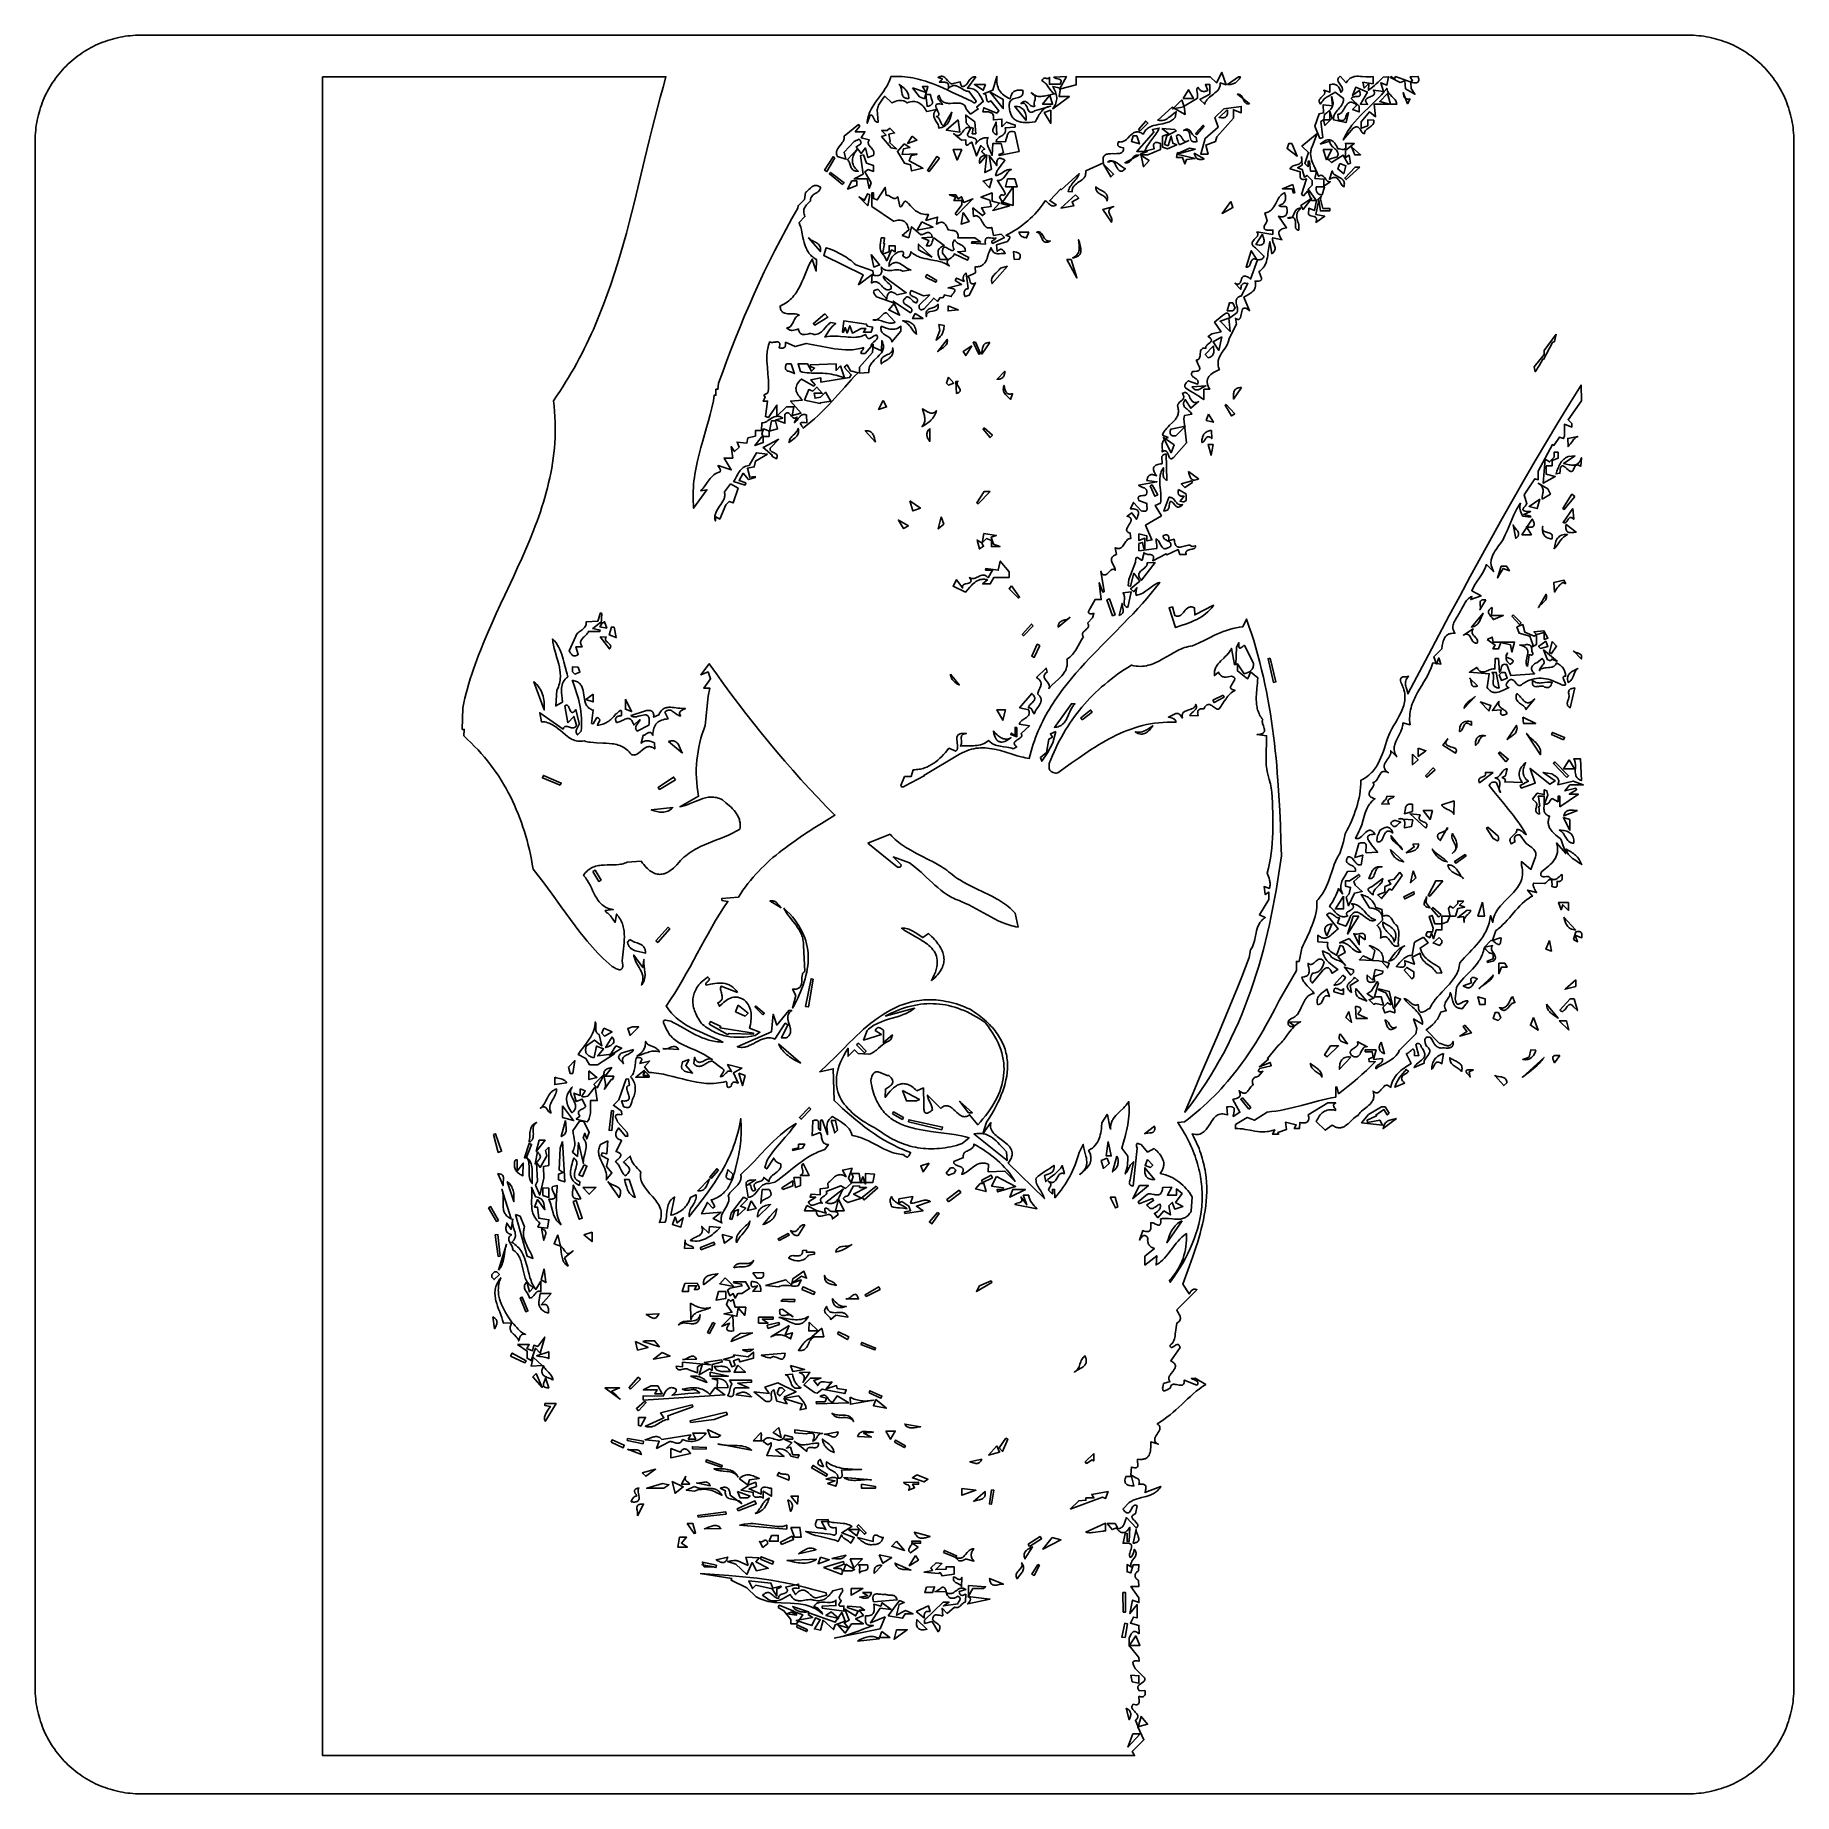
# Model space of a CAD drawing. Header units: metres. Extents: x 0 to 50, y 0 to 50.
import ezdxf

# ---------------------------------------------------------------- set-up
doc = ezdxf.new("R2010")
doc.units = ezdxf.units.M

msp = doc.modelspace()

# ---------------------------------------------------------------- linework, layer by layer
for points in [[(3, 0), (47, 0), (47, 0), (47.074492, 0.000924), (47.148761, 0.003687), (47.222779, 0.008277), (47.296513, 0.01468), (47.369934, 0.022884), (47.443009, 0.032877), (47.51571, 0.044646), (47.588004, 0.058177), (47.659861, 0.073458), (47.731251, 0.090477), (47.802143, 0.10922), (47.872505, 0.129676), (47.942308, 0.15183), (48.01152, 0.175671), (48.080111, 0.201186), (48.14805, 0.228361), (48.215307, 0.257185), (48.281849, 0.287645), (48.347648, 0.319727), (48.412671, 0.35342), (48.476889, 0.388709), (48.540271, 0.425584), (48.602785, 0.46403), (48.664402, 0.504035), (48.725089, 0.545587), (48.784818, 0.588672), (48.843556, 0.633279), (48.901274, 0.679394), (48.957939, 0.727004), (49.013523, 0.776097), (49.067994, 0.826659), (49.12132, 0.87868), (49.12132, 0.87868), (49.173341, 0.932006), (49.223903, 0.986477), (49.272996, 1.042061), (49.320606, 1.098726), (49.366721, 1.156444), (49.411328, 1.215182), (49.454413, 1.274911), (49.495965, 1.335598), (49.53597, 1.397215), (49.574416, 1.459729), (49.611291, 1.523111), (49.64658, 1.587329), (49.680273, 1.652352), (49.712355, 1.718151), (49.742815, 1.784693), (49.771639, 1.85195), (49.798814, 1.919889), (49.824329, 1.98848), (49.84817, 2.057692), (49.870324, 2.127495), (49.89078, 2.197857), (49.909523, 2.268749), (49.926542, 2.340139), (49.941823, 2.411996), (49.955354, 2.48429), (49.967123, 2.556991), (49.977116, 2.630066), (49.98532, 2.703487), (49.991723, 2.777221), (49.996313, 2.851239), (49.999076, 2.925508), (50, 3), (50, 47), (50, 47), (49.999076, 47.074492), (49.996313, 47.148761), (49.991723, 47.222779), (49.98532, 47.296513), (49.977116, 47.369934), (49.967123, 47.443009), (49.955354, 47.51571), (49.941823, 47.588004), (49.926542, 47.659861), (49.909523, 47.731251), (49.89078, 47.802143), (49.870324, 47.872505), (49.84817, 47.942308), (49.824329, 48.01152), (49.798814, 48.080111), (49.771639, 48.14805), (49.742815, 48.215307), (49.712355, 48.281849), (49.680273, 48.347648), (49.64658, 48.412671), (49.611291, 48.476889), (49.574416, 48.540271), (49.53597, 48.602785), (49.495965, 48.664402), (49.454413, 48.725089), (49.411328, 48.784818), (49.366721, 48.843556), (49.320606, 48.901274), (49.272996, 48.957939), (49.223903, 49.013523), (49.173341, 49.067994), (49.12132, 49.12132), (49.12132, 49.12132), (49.067994, 49.173341), (49.013523, 49.223903), (48.957939, 49.272996), (48.901274, 49.320606), (48.843556, 49.366721), (48.784818, 49.411328), (48.725089, 49.454413), (48.664402, 49.495965), (48.602785, 49.53597), (48.540271, 49.574416), (48.476889, 49.611291), (48.412671, 49.64658), (48.347648, 49.680273), (48.281849, 49.712355), (48.215307, 49.742815), (48.14805, 49.771639), (48.080111, 49.798814), (48.01152, 49.824329), (47.942308, 49.84817), (47.872505, 49.870324), (47.802143, 49.89078), (47.731251, 49.909523), (47.659861, 49.926542), (47.588004, 49.941823), (47.51571, 49.955354), (47.443009, 49.967123), (47.369934, 49.977116), (47.296513, 49.98532), (47.222779, 49.991723), (47.148761, 49.996313), (47.074492, 49.999076), (47, 50), (3, 50), (3, 50), (2.925508, 49.999076), (2.851239, 49.996313), (2.777221, 49.991723), (2.703487, 49.98532), (2.630066, 49.977116), (2.556991, 49.967123), (2.48429, 49.955354), (2.411996, 49.941823), (2.340139, 49.926542), (2.268749, 49.909523), (2.197857, 49.89078), (2.127495, 49.870324), (2.057692, 49.84817), (1.98848, 49.824329), (1.919889, 49.798814), (1.85195, 49.771639), (1.784693, 49.742815), (1.718151, 49.712355), (1.652352, 49.680273), (1.587329, 49.64658), (1.523111, 49.611291), (1.459729, 49.574416), (1.397215, 49.53597), (1.335598, 49.495965), (1.274911, 49.454413), (1.215182, 49.411328), (1.156444, 49.366721), (1.098726, 49.320606), (1.042061, 49.272996), (0.986477, 49.223903), (0.932006, 49.173341), (0.87868, 49.12132), (0.87868, 49.12132), (0.826659, 49.067994), (0.776097, 49.013523), (0.727004, 48.957939), (0.679394, 48.901274), (0.633279, 48.843556), (0.588672, 48.784818), (0.545587, 48.725089), (0.504035, 48.664402), (0.46403, 48.602785), (0.425584, 48.540271), (0.388709, 48.476889), (0.35342, 48.412671), (0.319727, 48.347648), (0.287645, 48.281849), (0.257185, 48.215307), (0.228361, 48.14805), (0.201186, 48.080111), (0.175671, 48.01152), (0.15183, 47.942308), (0.129676, 47.872505), (0.10922, 47.802143), (0.090477, 47.731251), (0.073458, 47.659861), (0.058177, 47.588004), (0.044646, 47.51571), (0.032877, 47.443009), (0.022884, 47.369934), (0.01468, 47.296513), (0.008277, 47.222779), (0.003687, 47.148761), (0.000924, 47.074492), (0, 47), (0, 3), (0, 3), (0.000924, 2.925508), (0.003687, 2.851239), (0.008277, 2.777221), (0.01468, 2.703487), (0.022884, 2.630066), (0.032877, 2.556991), (0.044646, 2.48429), (0.058177, 2.411996), (0.073458, 2.340139), (0.090477, 2.268749), (0.10922, 2.197857), (0.129676, 2.127495), (0.15183, 2.057692), (0.175671, 1.98848), (0.201186, 1.919889), (0.228361, 1.85195), (0.257185, 1.784694), (0.287645, 1.718151), (0.319727, 1.652352), (0.35342, 1.587329), (0.388709, 1.523111), (0.425584, 1.459729), (0.46403, 1.397215), (0.504035, 1.335598), (0.545587, 1.274911), (0.588672, 1.215182), (0.633279, 1.156444), (0.679394, 1.098726), (0.727004, 1.042061), (0.776097, 0.986477), (0.826659, 0.932006), (0.87868, 0.87868), (0.87868, 0.87868), (0.932006, 0.826659), (0.986477, 0.776097), (1.042061, 0.727004), (1.098726, 0.679394), (1.156444, 0.633279), (1.215182, 0.588672), (1.274911, 0.545587), (1.335598, 0.504035), (1.397215, 0.46403), (1.459729, 0.425584), (1.523111, 0.388709), (1.587329, 0.35342), (1.652352, 0.319727), (1.718151, 0.287645), (1.784693, 0.257185), (1.85195, 0.228361), (1.919889, 0.201186), (1.98848, 0.175671), (2.057692, 0.15183), (2.127495, 0.129676), (2.197857, 0.10922), (2.268749, 0.090477), (2.340139, 0.073458), (2.411996, 0.058177), (2.48429, 0.044646), (2.556991, 0.032877), (2.630066, 0.022884), (2.703487, 0.01468), (2.777221, 0.008277), (2.851239, 0.003687), (2.925508, 0.000924), (3, 0)], [(8.169895, 48.818233), (17.933545, 48.81704), (17.933545, 48.81704), (17.84998, 48.524196), (17.769381, 48.230273), (17.691346, 47.935412), (17.615472, 47.639753), (17.541356, 47.343437), (17.468596, 47.046604), (17.325534, 46.451952), (17.183064, 45.856921), (17.037964, 45.262636), (16.963421, 44.966124), (16.887013, 44.670222), (16.808337, 44.375068), (16.726991, 44.080803), (16.642571, 43.787569), (16.554675, 43.495505), (16.462901, 43.204753), (16.366846, 42.915453), (16.266106, 42.627745), (16.160281, 42.341771), (16.105335, 42.199477), (16.048966, 42.05767), (15.991124, 41.916366), (15.931759, 41.775583), (15.870821, 41.63534), (15.808258, 41.495652), (15.744021, 41.356538), (15.67806, 41.218016), (15.610324, 41.080103), (15.540762, 40.942817), (15.469325, 40.806174), (15.395962, 40.670194), (15.320622, 40.534892), (15.243256, 40.400288), (15.163813, 40.266398), (15.082243, 40.133241), (14.998496, 40.000833), (14.91252, 39.869192), (14.824266, 39.738336), (14.733684, 39.608282), (14.733684, 39.608282), (14.751826, 39.454191), (14.765928, 39.301316), (14.776096, 39.149628), (14.782436, 38.999092), (14.785053, 38.849679), (14.784053, 38.701355), (14.779542, 38.55409), (14.771626, 38.407851), (14.760409, 38.262606), (14.745999, 38.118323), (14.728501, 37.974972), (14.70802, 37.832519), (14.684663, 37.690933), (14.658534, 37.550182), (14.62974, 37.410234), (14.598386, 37.271058), (14.564579, 37.132621), (14.528424, 36.994892), (14.490026, 36.857839), (14.449491, 36.72143), (14.406926, 36.585634), (14.362436, 36.450417), (14.316126, 36.315749), (14.268102, 36.181598), (14.218471, 36.047931), (14.167337, 35.914717), (14.060985, 35.649521), (13.949894, 35.385755), (13.834908, 35.123163), (13.716874, 34.861491), (13.596638, 34.600485), (13.352941, 34.079448), (13.231172, 33.818908), (13.110585, 33.558015), (12.992024, 33.296512), (12.876336, 33.034146), (12.764366, 32.770662), (12.656961, 32.505804), (12.605235, 32.372781), (12.554967, 32.239319), (12.506263, 32.105386), (12.459228, 31.970951), (12.41397, 31.835981), (12.370592, 31.700445), (12.329202, 31.564311), (12.289904, 31.427547), (12.252805, 31.290121), (12.218009, 31.152002), (12.185624, 31.013157), (12.155755, 30.873555), (12.141091, 30.263194), (12.197023, 30.263194), (12.187268, 30.076682), (12.187268, 30.076682), (12.292759, 29.979663), (12.395052, 29.881124), (12.494182, 29.781082), (12.590184, 29.679551), (12.683096, 29.576546), (12.772952, 29.472082), (12.859789, 29.366174), (12.943643, 29.258838), (13.024549, 29.150088), (13.102544, 29.03994), (13.177662, 28.928408), (13.249941, 28.815509), (13.319416, 28.701256), (13.386123, 28.585665), (13.450098, 28.468751), (13.511377, 28.35053), (13.569995, 28.231015), (13.625989, 28.110223), (13.679395, 27.988168), (13.730248, 27.864866), (13.778584, 27.740332), (13.82444, 27.61458), (13.86785, 27.487626), (13.908852, 27.359485), (13.947481, 27.230172), (13.983772, 27.099701), (14.017762, 26.96809), (14.049487, 26.835351), (14.078983, 26.701501), (14.106285, 26.566554), (14.131429, 26.430525), (14.154451, 26.293431), (14.154451, 26.293431), (14.294241, 26.119013), (14.430433, 25.9417), (14.56382, 25.762141), (14.695198, 25.580988), (14.955101, 25.216501), (15.085215, 25.034469), (15.216496, 24.853446), (15.349738, 24.674082), (15.485736, 24.497028), (15.625285, 24.322935), (15.696638, 24.237202), (15.769177, 24.152453), (15.843001, 24.06877), (15.918209, 23.986234), (15.9949, 23.904926), (16.073173, 23.824928), (16.153128, 23.746321), (16.234865, 23.669186), (16.318481, 23.593604), (16.404078, 23.519658), (16.404078, 23.519658), (16.46265, 23.488449), (16.522601, 23.458732), (16.551873, 23.446501), (16.580027, 23.437124), (16.606573, 23.431428), (16.631025, 23.430239), (16.642312, 23.431594), (16.652893, 23.434386), (16.662706, 23.438718), (16.671691, 23.444694), (16.679786, 23.452417), (16.68693, 23.46199), (16.693062, 23.473518), (16.698122, 23.487103), (16.702048, 23.502848), (16.704779, 23.520857), (16.706414, 23.564082), (16.702538, 23.617602), (16.692664, 23.682246), (16.692664, 23.682246), (16.696571, 23.76589), (16.703614, 23.850174), (16.722798, 24.020057), (16.732782, 24.105353), (16.74159, 24.190684), (16.748144, 24.275899), (16.751365, 24.360846), (16.750176, 24.445375), (16.74759, 24.487435), (16.743498, 24.529334), (16.737763, 24.571052), (16.730253, 24.612571), (16.720831, 24.653873), (16.709362, 24.694937), (16.695714, 24.735745), (16.679749, 24.776279), (16.661334, 24.816519), (16.640334, 24.856447), (16.616614, 24.896043), (16.59004, 24.935288), (16.560476, 24.974165), (16.527788, 25.012653), (16.494175, 24.77338), (16.354913, 24.964495), (16.354913, 24.964495), (16.338475, 24.984433), (16.319192, 25.002323), (16.276646, 25.03508), (16.255657, 25.051506), (16.236376, 25.069004), (16.21994, 25.088354), (16.207488, 25.110336), (16.437006, 25.139193), (16.437006, 25.139193), (16.387579, 25.147937), (16.341214, 25.159401), (16.297752, 25.173454), (16.257035, 25.189962), (16.218904, 25.208795), (16.183202, 25.229819), (16.149769, 25.252903), (16.118448, 25.277914), (16.089079, 25.30472), (16.061506, 25.333189), (16.035568, 25.363188), (16.011108, 25.394586), (15.987968, 25.42725), (15.965988, 25.461048), (15.924878, 25.531517), (15.886511, 25.604935), (15.84962, 25.680244), (15.812938, 25.756387), (15.775197, 25.832305), (15.735131, 25.906942), (15.691471, 25.979239), (15.667898, 26.014179), (15.642952, 26.048138), (15.616473, 26.080984), (15.588305, 26.112583), (15.588305, 26.112583), (15.617957, 26.154595), (15.648902, 26.192411), (15.681072, 26.226255), (15.714396, 26.25635), (15.748804, 26.282919), (15.784227, 26.306187), (15.820596, 26.326376), (15.85784, 26.34371), (15.895891, 26.358412), (15.934678, 26.370707), (15.974131, 26.380817), (16.014182, 26.388966), (16.05476, 26.395377), (16.095796, 26.400274), (16.178964, 26.40642), (16.263127, 26.409191), (16.347728, 26.410375), (16.432211, 26.41176), (16.516018, 26.415135), (16.598592, 26.422286), (16.639243, 26.427836), (16.679377, 26.435001), (16.718924, 26.444005), (16.757814, 26.45507), (16.795979, 26.46842), (16.833347, 26.484278), (17.231225, 26.512308), (17.231225, 26.512308), (17.267112, 26.463291), (17.302804, 26.418023), (17.338304, 26.376441), (17.373616, 26.338482), (17.408747, 26.304083), (17.4437, 26.273179), (17.47848, 26.245708), (17.513092, 26.221606), (17.54754, 26.20081), (17.58183, 26.183257), (17.615966, 26.168883), (17.649952, 26.157625), (17.683794, 26.14942), (17.717495, 26.144205), (17.751062, 26.141915), (17.784497, 26.142489), (17.817807, 26.145861), (17.850996, 26.15197), (17.884068, 26.160752), (17.917029, 26.172143), (17.949882, 26.186081), (17.982633, 26.202501), (18.015287, 26.221341), (18.047847, 26.242537), (18.080319, 26.266027), (18.112708, 26.291745), (18.145017, 26.31963), (18.177253, 26.349618), (18.24152, 26.41565), (18.305547, 26.489334), (18.305547, 26.489334), (18.351405, 26.538238), (18.398396, 26.584461), (18.446462, 26.628146), (18.495543, 26.669432), (18.545578, 26.708463), (18.596508, 26.745379), (18.648272, 26.780322), (18.700811, 26.813433), (18.754064, 26.844855), (18.807972, 26.874727), (18.91751, 26.930393), (19.028946, 26.981563), (19.141799, 27.029368), (19.25559, 27.074941), (19.369838, 27.119415), (19.484063, 27.16392), (19.597786, 27.209589), (19.710525, 27.257554), (19.821801, 27.308948), (19.931134, 27.364901), (19.984921, 27.394942), (20.038043, 27.426547), (20.038043, 27.426547), (20.042258, 27.464032), (20.044499, 27.500375), (20.044836, 27.535615), (20.043338, 27.569792), (20.040078, 27.602946), (20.035124, 27.635119), (20.028549, 27.666349), (20.020421, 27.696677), (20.010813, 27.726143), (19.999793, 27.754787), (19.973804, 27.80977), (19.943018, 27.861946), (19.907999, 27.911638), (19.869311, 27.959165), (19.827519, 28.004848), (19.783185, 28.049009), (19.736874, 28.091968), (19.640578, 28.175566), (19.543143, 28.258208), (19.543143, 28.258208), (19.49924, 28.279295), (19.456119, 28.296869), (19.413741, 28.311107), (19.372066, 28.322185), (19.331055, 28.330279), (19.290668, 28.335564), (19.250866, 28.338218), (19.211608, 28.338415), (19.172855, 28.336333), (19.134568, 28.332146), (19.096707, 28.326032), (19.059232, 28.318166), (18.985282, 28.297884), (18.912402, 28.272708), (18.840275, 28.244047), (18.768582, 28.21331), (18.625236, 28.151239), (18.552947, 28.122724), (18.479826, 28.097767), (18.442854, 28.087063), (18.405555, 28.077776), (18.367889, 28.070084), (18.329817, 28.064161), (18.329817, 28.064161), (18.45955, 28.138416), (18.589884, 28.215082), (18.723396, 28.291026), (18.792148, 28.327749), (18.86266, 28.363117), (18.86266, 28.363117), (18.839334, 28.492795), (18.820962, 28.62195), (18.807486, 28.750586), (18.798847, 28.878708), (18.794986, 29.006321), (18.795845, 29.133429), (18.801365, 29.260037), (18.811488, 29.38615), (18.826154, 29.511773), (18.845307, 29.636909), (18.868886, 29.761565), (18.896833, 29.885744), (18.929089, 30.009452), (18.965597, 30.132693), (19.006297, 30.255471), (19.05113, 30.377792), (19.13037, 31.202747), (19.180575, 31.436856), (19.006458, 31.436856), (19.204728, 31.704207), (19.132168, 31.895352), (18.92397, 31.816442), (19.163162, 32.129561), (19.163162, 32.129561), (19.367312, 31.841698), (19.573553, 31.556251), (19.781983, 31.27324), (19.992705, 30.992688), (20.205816, 30.714617), (20.421418, 30.439048), (20.639609, 30.166005), (20.860491, 29.895507), (21.084162, 29.627579), (21.310723, 29.362242), (21.540273, 29.099517), (21.772913, 28.839428), (22.008742, 28.581995), (22.247861, 28.327241), (22.490369, 28.075188), (22.736366, 27.825858), (22.736366, 27.825858), (22.358256, 27.589147), (22.168443, 27.469437), (21.979058, 27.347899), (21.790799, 27.223842), (21.604364, 27.096573), (21.420452, 26.965399), (21.32966, 26.898132), (21.239762, 26.829629), (21.150843, 26.759803), (21.062992, 26.688569), (20.976296, 26.615839), (20.890842, 26.541527), (20.806718, 26.465546), (20.724011, 26.387811), (20.642808, 26.308233), (20.563196, 26.226728), (20.485264, 26.143207), (20.409097, 26.057585), (20.334785, 25.969775), (20.262413, 25.879691), (20.19207, 25.787245), (20.123842, 25.692352), (20.057817, 25.594924), (19.994083, 25.494876), (19.52416, 25.456768), (19.52416, 25.400879), (19.69393, 25.37176), (19.69393, 25.37176), (19.573679, 25.192268), (19.458058, 25.010557), (19.346381, 24.82692), (19.237966, 24.641646), (19.132126, 24.455029), (19.028178, 24.26736), (18.823219, 23.890031), (18.617614, 23.511993), (18.512859, 23.323437), (18.405888, 23.135579), (18.296019, 22.948709), (18.182566, 22.763121), (18.064846, 22.579104), (17.942173, 22.396952), (17.942173, 22.396952), (17.977557, 22.342353), (18.014616, 22.290356), (18.053281, 22.240847), (18.093479, 22.193712), (18.13514, 22.148835), (18.178194, 22.106104), (18.222568, 22.065403), (18.268193, 22.026618), (18.314997, 21.989635), (18.36291, 21.95434), (18.41186, 21.920617), (18.461777, 21.888354), (18.512589, 21.857435), (18.564227, 21.827746), (18.669692, 21.7716), (18.777605, 21.719003), (18.8874, 21.66904), (19.110362, 21.573353), (19.33404, 21.477224), (19.444729, 21.426705), (19.553895, 21.373332), (19.553895, 21.373332), (19.50086, 21.374015), (19.448572, 21.376772), (19.397001, 21.381512), (19.346115, 21.388143), (19.295882, 21.39657), (19.246272, 21.406703), (19.197253, 21.418449), (19.148793, 21.431714), (19.053427, 21.462435), (18.959924, 21.498127), (18.868032, 21.538049), (18.7775, 21.581461), (18.688079, 21.627624), (18.599516, 21.675798), (18.423966, 21.775218), (18.248843, 21.873801), (18.160816, 21.920929), (18.072142, 21.965629), (18.072142, 21.965629), (18.015642, 21.980783), (17.969474, 21.990243), (17.932768, 21.994498), (17.904655, 21.994033), (17.884268, 21.989335), (17.876699, 21.985551), (17.870736, 21.980892), (17.866269, 21.975418), (17.86319, 21.969191), (17.860763, 21.954718), (17.862584, 21.93796), (17.867784, 21.919405), (17.884848, 21.878849), (17.905003, 21.836946), (17.921296, 21.797592), (17.921296, 21.797592), (17.943009, 21.74679), (17.966631, 21.699177), (17.992062, 21.654598), (18.019204, 21.612897), (18.047959, 21.573919), (18.078228, 21.537508), (18.109912, 21.503508), (18.142913, 21.471764), (18.177132, 21.442121), (18.212471, 21.414423), (18.248831, 21.388514), (18.286113, 21.364239), (18.32422, 21.341441), (18.363051, 21.319967), (18.442496, 21.280364), (18.523659, 21.244184), (18.605751, 21.210184), (18.769571, 21.143744), (18.84972, 21.108816), (18.927645, 21.071089), (19.002555, 21.029319), (19.038634, 21.006529), (19.073664, 20.982262), (19.2515, 20.881223), (19.2515, 20.881223), (19.235977, 20.889891), (19.220189, 20.89586), (19.204159, 20.899354), (19.187913, 20.900601), (19.171475, 20.899826), (19.154868, 20.897256), (19.121245, 20.887637), (19.087239, 20.873553), (19.053042, 20.856815), (18.98485, 20.822619), (18.951242, 20.808782), (18.918215, 20.799533), (18.901981, 20.797195), (18.885965, 20.796683), (18.870191, 20.798224), (18.854683, 20.802042), (18.839466, 20.808366), (18.824564, 20.817421), (18.810001, 20.829434), (18.7958, 20.84463), (18.781987, 20.863237), (18.768585, 20.88548), (18.755619, 20.911586), (18.743112, 20.941781), (18.727309, 20.753237), (18.727309, 20.753237), (18.746506, 20.735899), (18.765322, 20.721249), (18.783779, 20.709145), (18.801896, 20.699446), (18.819694, 20.692014), (18.837195, 20.686706), (18.854418, 20.683382), (18.871385, 20.681902), (18.888115, 20.682126), (18.90463, 20.683911), (18.937095, 20.691609), (18.968945, 20.70387), (19.000345, 20.71957), (19.062455, 20.756791), (19.124743, 20.794275), (19.156367, 20.810305), (19.188529, 20.823027), (19.221396, 20.831317), (19.238145, 20.833449), (19.255132, 20.834051), (19.491906, 20.646314), (19.491906, 20.646314), (19.520722, 20.633042), (19.543091, 20.619627), (19.559548, 20.606022), (19.570632, 20.592178), (19.57688, 20.578047), (19.578828, 20.563581), (19.577015, 20.548732), (19.571977, 20.533451), (19.564252, 20.517691), (19.554376, 20.501404), (19.530323, 20.467054), (19.504116, 20.430017), (19.491548, 20.41037), (19.480054, 20.389907), (19.480054, 20.389907), (19.503691, 20.389157), (19.525528, 20.393746), (19.545842, 20.402811), (19.564915, 20.415485), (19.583025, 20.430905), (19.600452, 20.448204), (19.634377, 20.484982), (19.651434, 20.502731), (19.668927, 20.5189), (19.687136, 20.532624), (19.70634, 20.543037), (19.726819, 20.549275), (19.748853, 20.550472), (19.772721, 20.545764), (19.798703, 20.534286), (19.685598, 20.733609), (20.094962, 20.631663), (19.855113, 20.502955), (19.982197, 20.204337), (19.982197, 20.204337), (19.956971, 20.216458), (19.934005, 20.225581), (19.913193, 20.231851), (19.894431, 20.235416), (19.877615, 20.236422), (19.862638, 20.235017), (19.849397, 20.231348), (19.837788, 20.22556), (19.827704, 20.217803), (19.819041, 20.208221), (19.811695, 20.196963), (19.80556, 20.184174), (19.796508, 20.154595), (19.791045, 20.120658), (19.791045, 20.120658), (19.759051, 20.102259), (19.7332, 20.090907), (19.712819, 20.08586), (19.697239, 20.086375), (19.685788, 20.09171), (19.677795, 20.101119), (19.672589, 20.113862), (19.669501, 20.129194), (19.666989, 20.164655), (19.664892, 20.201557), (19.662322, 20.218691), (19.657844, 20.233956), (19.650785, 20.246609), (19.640476, 20.255907), (19.640476, 20.255907), (19.569222, 20.237055), (19.498375, 20.221926), (19.427914, 20.210323), (19.357815, 20.202045), (19.288055, 20.196892), (19.218612, 20.194665), (19.149462, 20.195163), (19.080583, 20.198187), (19.011952, 20.203538), (18.943545, 20.211014), (18.875341, 20.220417), (18.807316, 20.231546), (18.671713, 20.258185), (18.536551, 20.289333), (18.401649, 20.323391), (18.266823, 20.35876), (18.13189, 20.393842), (17.996668, 20.427039), (17.860973, 20.456751), (17.792891, 20.469801), (17.724622, 20.481381), (17.656143, 20.49129), (17.587432, 20.499329), (17.518465, 20.505298), (17.44922, 20.508998), (17.322044, 20.667492), (17.469186, 20.83349), (17.192653, 20.767034), (17.192653, 20.767034), (17.226768, 20.825765), (17.24042, 20.854333), (17.244501, 20.86787), (17.24603, 20.880699), (17.244466, 20.892664), (17.239268, 20.903609), (17.229894, 20.913376), (17.215804, 20.92181), (17.196457, 20.928753), (17.17131, 20.93405), (17.139824, 20.937542), (17.101456, 20.939074), (17.101456, 20.939074), (17.088873, 20.903196), (17.078942, 20.866353), (17.071148, 20.828795), (17.064973, 20.79077), (17.055422, 20.714316), (17.046162, 20.638983), (17.040351, 20.60236), (17.033066, 20.566763), (17.02379, 20.532442), (17.012008, 20.499646), (16.997204, 20.468625), (16.978862, 20.439625), (16.956466, 20.412898), (16.929501, 20.388691), (16.929501, 20.388691), (16.958695, 20.352265), (16.983931, 20.31539), (17.005339, 20.278091), (17.023053, 20.240391), (17.037204, 20.202314), (17.047925, 20.163883), (17.055348, 20.125122), (17.059606, 20.086054), (17.060831, 20.046704), (17.059155, 20.007094), (17.05471, 19.967249), (17.047629, 19.927192), (17.038044, 19.886947), (17.026088, 19.846537), (17.011892, 19.805985), (16.99559, 19.765317), (16.99559, 19.765317), (16.98487, 19.74384), (16.975955, 19.720003), (16.961299, 19.668132), (16.947134, 19.615468), (16.938833, 19.590639), (16.928971, 19.567774), (16.916989, 19.547593), (16.902324, 19.530815), (16.884415, 19.518163), (16.87407, 19.513609), (16.862703, 19.510356), (16.850245, 19.508495), (16.836625, 19.508115), (16.821774, 19.509307), (16.805621, 19.512161), (16.76913, 19.523213), (16.726591, 19.541993), (16.671147, 19.701948), (16.671147, 19.701948), (16.713715, 19.698011), (16.750738, 19.696854), (16.782541, 19.698314), (16.80945, 19.702228), (16.831789, 19.708435), (16.849885, 19.716772), (16.864062, 19.727077), (16.874645, 19.739188), (16.88196, 19.752942), (16.886332, 19.768178), (16.888087, 19.784733), (16.887548, 19.802445), (16.885042, 19.821152), (16.880894, 19.840691), (16.868971, 19.881617), (16.839728, 19.966322), (16.827611, 20.007505), (16.823317, 20.027236), (16.820632, 20.046177), (16.819883, 20.064166), (16.821394, 20.081041), (16.82549, 20.096639), (16.832497, 20.110799), (16.84274, 20.123358), (16.856544, 20.134153), (16.874234, 20.143024), (16.896136, 20.149806), (16.872468, 20.321007), (16.804159, 20.327651), (16.589707, 19.730613), (16.440921, 19.577842), (16.67161, 19.405167), (16.675361, 19.30714), (16.675361, 19.30714), (16.626556, 19.314064), (16.587033, 19.316381), (16.555991, 19.314524), (16.532632, 19.308923), (16.516153, 19.300009), (16.510245, 19.294444), (16.505757, 19.288213), (16.500642, 19.273967), (16.500009, 19.257701), (16.503057, 19.239847), (16.508986, 19.220835), (16.526289, 19.181063), (16.545516, 19.141835), (16.560267, 19.106598), (16.827638, 18.797696), (16.848729, 18.694239), (16.780834, 18.694239), (16.580945, 18.932854), (16.580945, 18.932854), (16.560948, 18.901497), (16.54385, 18.871276), (16.529765, 18.842211), (16.518807, 18.814321), (16.511088, 18.787628), (16.506722, 18.762151), (16.505823, 18.73791), (16.508503, 18.714925), (16.514877, 18.693216), (16.525056, 18.672805), (16.539155, 18.653709), (16.557286, 18.63595), (16.579564, 18.619548), (16.606101, 18.604523), (16.63701, 18.590895), (16.672406, 18.578683), (16.513767, 18.258593), (16.513767, 18.258593), (16.56372, 18.239111), (16.601307, 18.219883), (16.61584, 18.210361), (16.627732, 18.200898), (16.637135, 18.191492), (16.6442, 18.182141), (16.649075, 18.172844), (16.651913, 18.1636), (16.652863, 18.154405), (16.652076, 18.14526), (16.645893, 18.127109), (16.634567, 18.109132), (16.619303, 18.091318), (16.601304, 18.073651), (16.561919, 18.03871), (16.54294, 18.021409), (16.526042, 18.004202), (16.512429, 17.987077), (16.503304, 17.97002), (16.503304, 17.97002), (16.5278, 17.950102), (16.549488, 17.928242), (16.568751, 17.904711), (16.585974, 17.87978), (16.601541, 17.853724), (16.615835, 17.826812), (16.64214, 17.771514), (16.667963, 17.716063), (16.696375, 17.662637), (16.712511, 17.637363), (16.730446, 17.613411), (16.750564, 17.591054), (16.773249, 17.570564), (16.773249, 17.570564), (16.81457, 17.602193), (16.846669, 17.632395), (16.870254, 17.661266), (16.886037, 17.688902), (16.891225, 17.702287), (16.894728, 17.715399), (16.896636, 17.72825), (16.897037, 17.740852), (16.893675, 17.765357), (16.885351, 17.789009), (16.872777, 17.811904), (16.856662, 17.834138), (16.837717, 17.855806), (16.816652, 17.877005), (16.771005, 17.918374), (16.725404, 17.959011), (16.91761, 18.129222), (16.91761, 18.129222), (16.924658, 18.094857), (16.934291, 18.061928), (16.946288, 18.030302), (16.960431, 17.999847), (16.976498, 17.970432), (16.994272, 17.941924), (17.034056, 17.887105), (17.078027, 17.834337), (17.124426, 17.782564), (17.171495, 17.730732), (17.217477, 17.677788), (17.217477, 17.677788), (17.210203, 17.624949), (17.208558, 17.574023), (17.212132, 17.524871), (17.220517, 17.477352), (17.233304, 17.431326), (17.250084, 17.386652), (17.270447, 17.34319), (17.293984, 17.300799), (17.320287, 17.259339), (17.348946, 17.21867), (17.379552, 17.178651), (17.411696, 17.139142), (17.478962, 17.061091), (17.547472, 16.983393), (17.613951, 16.904925), (17.645407, 16.865051), (17.675129, 16.824564), (17.702706, 16.783322), (17.727731, 16.741186), (17.749794, 16.698014), (17.768486, 16.653667), (17.783398, 16.608004), (17.79412, 16.560885), (17.800245, 16.512169), (17.801362, 16.461715), (17.797062, 16.409384), (17.786937, 16.355035), (17.770578, 16.298527), (17.747574, 16.23972), (17.915942, 16.257327), (17.915942, 16.257327), (17.92925, 16.305899), (17.939346, 16.355195), (17.947004, 16.404932), (17.953, 16.454831), (17.963099, 16.553984), (17.968751, 16.602677), (17.975838, 16.650406), (17.985134, 16.696888), (17.997413, 16.741844), (18.01345, 16.784991), (18.034019, 16.826049), (18.046245, 16.845706), (18.059895, 16.864735), (18.075064, 16.883101), (18.091851, 16.900769), (18.110352, 16.917704), (18.130663, 16.93387), (18.152882, 16.949232), (18.177105, 16.963756), (18.075119, 16.447593), (18.075119, 16.447593), (18.125396, 16.462959), (18.173861, 16.480221), (18.220465, 16.499437), (18.265161, 16.52067), (18.3079, 16.54398), (18.348634, 16.569428), (18.387316, 16.597074), (18.423897, 16.62698), (18.458329, 16.659206), (18.490563, 16.693812), (18.520553, 16.730861), (18.548249, 16.770412), (18.573604, 16.812526), (18.596569, 16.857265), (18.617096, 16.904688), (18.635138, 16.954857), (18.786711, 17.033701), (18.786711, 17.033701), (18.789942, 17.010971), (18.791346, 16.988814), (18.791049, 16.967194), (18.789173, 16.946075), (18.78118, 16.905196), (18.768358, 16.865887), (18.751696, 16.827861), (18.732184, 16.790827), (18.688569, 16.718584), (18.64543, 16.646847), (18.626512, 16.610446), (18.610683, 16.573306), (18.598931, 16.535137), (18.592247, 16.495651), (18.591114, 16.475324), (18.591619, 16.454559), (18.593886, 16.433321), (18.598038, 16.411572), (18.598038, 16.411572), (18.844555, 16.727321), (18.965469, 16.886207), (19.083894, 17.046272), (19.199138, 17.207894), (19.310508, 17.371451), (19.41731, 17.537322), (19.468782, 17.621243), (19.518852, 17.705885), (19.567433, 17.791294), (19.61444, 17.877518), (19.659784, 17.964603), (19.703381, 18.052599), (19.745142, 18.14155), (19.784981, 18.231506), (19.822813, 18.322513), (19.858549, 18.414618), (19.892104, 18.507869), (19.92339, 18.602314), (19.952321, 18.697998), (19.978811, 18.79497), (20.002773, 18.893277), (20.02412, 18.992966), (20.042765, 19.094084), (20.058622, 19.196679), (20.058622, 19.196679), (20.064203, 19.118286), (20.068181, 19.040051), (20.070553, 18.961936), (20.071315, 18.883902), (20.070461, 18.805909), (20.067989, 18.727919), (20.063893, 18.649892), (20.05817, 18.571788), (20.050816, 18.493569), (20.041826, 18.415196), (20.031195, 18.336629), (20.018921, 18.257829), (20.004999, 18.178757), (19.989424, 18.099374), (19.972193, 18.01964), (19.9533, 17.939516), (19.9533, 17.939516), (19.911501, 17.774028), (19.88958, 17.691906), (19.866085, 17.610812), (19.840349, 17.531207), (19.811702, 17.453553), (19.779475, 17.378311), (19.743, 17.305941), (19.72296, 17.270977), (19.701607, 17.236904), (19.678858, 17.203779), (19.654629, 17.17166), (19.628835, 17.140606), (19.601395, 17.110672), (19.572223, 17.081917), (19.541237, 17.054399), (19.508353, 17.028176), (19.473487, 17.003303), (19.436555, 16.979841), (19.397475, 16.957845), (19.356162, 16.937374), (19.312533, 16.918485), (19.266504, 16.901235), (19.217991, 16.885684), (19.319154, 16.69376), (19.26947, 16.653609), (19.119472, 16.81552), (18.94757, 16.489354), (19.498968, 16.540842), (19.272069, 16.355342), (19.523235, 16.229617), (19.523235, 16.229617), (19.513703, 16.257751), (19.507054, 16.285235), (19.503096, 16.31211), (19.501641, 16.338416), (19.502499, 16.364195), (19.50548, 16.389487), (19.510395, 16.414334), (19.517054, 16.438775), (19.534846, 16.486608), (19.557339, 16.533312), (19.583016, 16.579214), (19.61036, 16.624643), (19.637855, 16.669925), (19.663984, 16.715388), (19.687229, 16.761358), (19.706075, 16.808163), (19.713373, 16.831981), (19.719003, 16.856131), (19.722775, 16.880652), (19.724498, 16.905587), (19.723984, 16.930977), (19.721042, 16.956861), (19.715484, 16.983281), (19.707119, 17.010278), (19.707119, 17.010278), (19.728454, 17.048334), (19.753797, 17.084223), (19.782313, 17.118394), (19.813166, 17.151296), (19.878547, 17.21509), (19.943259, 17.2792), (19.973278, 17.312496), (20.000624, 17.347219), (20.024465, 17.383817), (20.043963, 17.422741), (20.051823, 17.443215), (20.058285, 17.464439), (20.063244, 17.486469), (20.066596, 17.509361), (20.068236, 17.533171), (20.06806, 17.557956), (20.065964, 17.583771), (20.061843, 17.610673), (20.061843, 17.610673), (20.159233, 17.699345), (20.254339, 17.790829), (20.347671, 17.884572), (20.439739, 17.980024), (20.622125, 18.173844), (20.805576, 18.367875), (20.898977, 18.46359), (20.994174, 18.557703), (21.091677, 18.649661), (21.191997, 18.738914), (21.295644, 18.824909), (21.403127, 18.907095), (21.458467, 18.946587), (21.514957, 18.984919), (21.572662, 19.022024), (21.631644, 19.057831), (21.631644, 19.057831), (21.584285, 18.990238), (21.535028, 18.924047), (21.48417, 18.859034), (21.432012, 18.794975), (21.324982, 18.668827), (21.216327, 18.543813), (21.108432, 18.418146), (21.003684, 18.290036), (20.953237, 18.224506), (20.904471, 18.157694), (20.857685, 18.089378), (20.813178, 18.019332), (20.742527, 17.803185), (20.799543, 17.767534), (20.999002, 18.075853), (20.999002, 18.075853), (21.008313, 18.055538), (21.019597, 18.033878), (21.034004, 18.01153), (21.052685, 17.989151), (21.076791, 17.967398), (21.107472, 17.946927), (21.14588, 17.928396), (21.193165, 17.912461), (21.193165, 17.912461), (21.198174, 17.89121), (21.200773, 17.871061), (21.201102, 17.85194), (21.199305, 17.833771), (21.195522, 17.816482), (21.189894, 17.799999), (21.182565, 17.784247), (21.173676, 17.769153), (21.151782, 17.740642), (21.125348, 17.713874), (21.095506, 17.688258), (21.063391, 17.663204), (20.996874, 17.61241), (20.96474, 17.585488), (20.934868, 17.556762), (20.908391, 17.525638), (20.89678, 17.508993), (20.886443, 17.491527), (20.877521, 17.473166), (20.870157, 17.453836), (20.864492, 17.433464), (20.860668, 17.411975), (20.713886, 17.526497), (20.713886, 17.526497), (20.713362, 17.510255), (20.71053, 17.49564), (20.705579, 17.482524), (20.698695, 17.470778), (20.690067, 17.460274), (20.679883, 17.450882), (20.655597, 17.43492), (20.62734, 17.421864), (20.596614, 17.410683), (20.533768, 17.389828), (20.504653, 17.378094), (20.47908, 17.364116), (20.468092, 17.355963), (20.458553, 17.346863), (20.450651, 17.336688), (20.444573, 17.325307), (20.440509, 17.312593), (20.438644, 17.298417), (20.439169, 17.28265), (20.442269, 17.265163), (20.448133, 17.245828), (20.45695, 17.224515), (20.468906, 17.201097), (20.484189, 17.175444), (20.484189, 17.175444), (20.467948, 17.163009), (20.453328, 17.153658), (20.440226, 17.147189), (20.428535, 17.143397), (20.41815, 17.142081), (20.408965, 17.143038), (20.400877, 17.146063), (20.393778, 17.150954), (20.387564, 17.157508), (20.382129, 17.165521), (20.373176, 17.185116), (20.366076, 17.208112), (20.359986, 17.232885), (20.347465, 17.281265), (20.339347, 17.301621), (20.328868, 17.317256), (20.32248, 17.322795), (20.315185, 17.326544), (20.306878, 17.328301), (20.297454, 17.327862), (20.286807, 17.325023), (20.274832, 17.319583), (20.261425, 17.311338), (20.246478, 17.300084), (20.480846, 17.452178), (20.480846, 17.452178), (20.371179, 17.449538), (20.344896, 17.447622), (20.31984, 17.444363), (20.296397, 17.439338), (20.274953, 17.432129), (20.255895, 17.422314), (20.23961, 17.409473), (20.226484, 17.393185), (20.216903, 17.373029), (20.211255, 17.348585), (20.209925, 17.319432), (20.213301, 17.285149), (20.221768, 17.245317), (20.270321, 16.96291), (20.270321, 16.96291), (20.295011, 16.96373), (20.318304, 16.966921), (20.3403, 16.972318), (20.361102, 16.979756), (20.38081, 16.989071), (20.399526, 17.000098), (20.41735, 17.012673), (20.434384, 17.026631), (20.466487, 17.058038), (20.496645, 17.093001), (20.55436, 17.168331), (20.583538, 17.206063), (20.614008, 17.242084), (20.646581, 17.275078), (20.663909, 17.290028), (20.682066, 17.303728), (20.701153, 17.316012), (20.721272, 17.326716), (20.742524, 17.335675), (20.76501, 17.342725), (20.788831, 17.347701), (20.814089, 17.350439), (20.840884, 17.350774), (20.869318, 17.348542), (21.029004, 17.389175), (21.029004, 17.389175), (21.116799, 17.449364), (21.202614, 17.512082), (21.286897, 17.576719), (21.370096, 17.642666), (21.53504, 17.776051), (21.617682, 17.842269), (21.701036, 17.907359), (21.78555, 17.970712), (21.871673, 18.031716), (21.959854, 18.089763), (22.050542, 18.144244), (22.144185, 18.194549), (22.192255, 18.217944), (22.241232, 18.240068), (22.291173, 18.260842), (22.342132, 18.280191), (22.394167, 18.298039), (22.447334, 18.31431), (22.553233, 18.457868), (22.553233, 18.457868), (22.511117, 18.463365), (22.475996, 18.47311), (22.447152, 18.486649), (22.423864, 18.503529), (22.405413, 18.523295), (22.391081, 18.545494), (22.380148, 18.569672), (22.371896, 18.595374), (22.365604, 18.622147), (22.360554, 18.649537), (22.351302, 18.704353), (22.345662, 18.73087), (22.338387, 18.756189), (22.328758, 18.779855), (22.316056, 18.801414), (22.090411, 18.715639), (22.107249, 19.136143), (22.107249, 19.136143), (22.134109, 19.144506), (22.15794, 19.15037), (22.178917, 19.153876), (22.197215, 19.155163), (22.213009, 19.154371), (22.226473, 19.151642), (22.237782, 19.147115), (22.247112, 19.140931), (22.254637, 19.13323), (22.260532, 19.124152), (22.264972, 19.113837), (22.268132, 19.102426), (22.27131, 19.076876), (22.271466, 19.048624), (22.268306, 18.988502), (22.267787, 18.958878), (22.269842, 18.931039), (22.275869, 18.90611), (22.280809, 18.895087), (22.287267, 18.885212), (22.295418, 18.876625), (22.305435, 18.869467), (22.317495, 18.863878), (22.331773, 18.859998), (22.322788, 19.141557), (22.374451, 19.157603), (22.528245, 18.742571), (22.528245, 18.742571), (22.522278, 18.813572), (22.515288, 18.883948), (22.51123, 18.953013), (22.511534, 18.986842), (22.514054, 19.020086), (22.519283, 19.052661), (22.527715, 19.084482), (22.539845, 19.115462), (22.556166, 19.145517), (22.577172, 19.174561), (22.603358, 19.202508), (22.635218, 19.229274), (22.673246, 19.254772), (22.673246, 19.254772), (22.753976, 19.200765), (22.837562, 19.148515), (22.920923, 19.095272), (22.961557, 19.06742), (23.000979, 19.038288), (23.038804, 19.007534), (23.074647, 18.974813), (23.108124, 18.939783), (23.138848, 18.902098), (23.166435, 18.861417), (23.1905, 18.817395), (23.210658, 18.769689), (23.226523, 18.717954), (23.226523, 18.717954), (23.275369, 18.709725), (23.323465, 18.699523), (23.370865, 18.687487), (23.417624, 18.673759), (23.463795, 18.658478), (23.509432, 18.641786), (23.599323, 18.60473), (23.687729, 18.563714), (23.775081, 18.519863), (23.948358, 18.42815), (24.035148, 18.382538), (24.122614, 18.338587), (24.21119, 18.297422), (24.301308, 18.260167), (24.34708, 18.243356), (24.393401, 18.227945), (24.440322, 18.214074), (24.4879, 18.201882), (24.536188, 18.191512), (24.585239, 18.183102), (24.635109, 18.176794), (24.685851, 18.172729), (24.685851, 18.172729), (24.709884, 18.147447), (24.731554, 18.128373), (24.751045, 18.115007), (24.768538, 18.10685), (24.784216, 18.103403), (24.798261, 18.104167), (24.810856, 18.108641), (24.822183, 18.116327), (24.832425, 18.126726), (24.841763, 18.139338), (24.858459, 18.169203), (24.873732, 18.201928), (24.889041, 18.233519), (24.889041, 18.233519), (24.809793, 18.262928), (24.731535, 18.293785), (24.654241, 18.326053), (24.577885, 18.359695), (24.502439, 18.394674), (24.427877, 18.430954), (24.281301, 18.507266), (24.137945, 18.588337), (23.997597, 18.673873), (23.860045, 18.763578), (23.725079, 18.857157), (23.592485, 18.954316), (23.462053, 19.05476), (23.333572, 19.158194), (23.206828, 19.264323), (23.081611, 19.372853), (22.95771, 19.483488), (22.834911, 19.595934), (22.713004, 19.709895), (22.69132, 20.613399), (22.305384, 20.531077), (22.765971, 20.959528), (22.765971, 20.959528), (22.959876, 21.161767), (23.155303, 21.3604), (23.253883, 21.457551), (23.3532, 21.552824), (23.453373, 21.645895), (23.554518, 21.736438), (23.656756, 21.824128), (23.760205, 21.90864), (23.864983, 21.989648), (23.97121, 22.066828), (24.079003, 22.139853), (24.188481, 22.2084), (24.299763, 22.272142), (24.412968, 22.330754), (24.470328, 22.358035), (24.528214, 22.383912), (24.586639, 22.408344), (24.645619, 22.43129), (24.705169, 22.452709), (24.765303, 22.472562), (24.826037, 22.490807), (24.887384, 22.507404), (24.949361, 22.522312), (25.011981, 22.53549), (25.075259, 22.546898), (25.139212, 22.556495), (25.203852, 22.56424), (25.269195, 22.570094), (25.335256, 22.574014), (25.40205, 22.575961), (25.469592, 22.575894), (25.537895, 22.573772), (25.606976, 22.569555), (25.676849, 22.563201), (25.747529, 22.554671), (25.81903, 22.543923), (25.891368, 22.530917), (25.964557, 22.515613), (26.038613, 22.497969), (26.113549, 22.477945), (26.189381, 22.4555), (26.266124, 22.430594), (26.343792, 22.403186), (26.4224, 22.373235), (26.501964, 22.340701), (26.582497, 22.305543), (26.582497, 22.305543), (26.647221, 22.26391), (26.709695, 22.221934), (26.76994, 22.179619), (26.827977, 22.136967), (26.883826, 22.093982), (26.937508, 22.050668), (26.989044, 22.007028), (27.038454, 21.963065), (27.085759, 21.918783), (27.13098, 21.874186), (27.174137, 21.829276), (27.215251, 21.784058), (27.254343, 21.738534), (27.291433, 21.692708), (27.326541, 21.646583), (27.35969, 21.600164), (27.390898, 21.553453), (27.420188, 21.506453), (27.447579, 21.459169), (27.473093, 21.411603), (27.496749, 21.363759), (27.518569, 21.315641), (27.538573, 21.267251), (27.556782, 21.218594), (27.573217, 21.169673), (27.587897, 21.12049), (27.600845, 21.071051), (27.61208, 21.021357), (27.621623, 20.971413), (27.629496, 20.921221), (27.635717, 20.870786), (27.640309, 20.820111), (27.643292, 20.769198), (27.644686, 20.718053), (27.644512, 20.666677), (27.642791, 20.615075), (27.634791, 20.511204), (27.620849, 20.406468), (27.601132, 20.300894), (27.575805, 20.19451), (27.545032, 20.087344), (27.50898, 19.979421), (27.467814, 19.870771), (27.421698, 19.761419), (27.370799, 19.651395), (27.315281, 19.540724), (27.25531, 19.429436), (27.19105, 19.317556), (27.122669, 19.205112), (27.050329, 19.092133), (26.945721, 18.767059), (27.17283, 19.08633), (27.17283, 19.08633), (27.167291, 19.062934), (27.163474, 19.040203), (27.161316, 19.018113), (27.160755, 18.996639), (27.161726, 18.975758), (27.164167, 18.955445), (27.173207, 18.916427), (27.187371, 18.879394), (27.206155, 18.844154), (27.229054, 18.810513), (27.255564, 18.778279), (27.285182, 18.747261), (27.317402, 18.717265), (27.351722, 18.688099), (27.387635, 18.65957), (27.46223, 18.603655), (27.537154, 18.547981), (27.608372, 18.491008), (27.641332, 18.461554), (27.671853, 18.431197), (27.699431, 18.399745), (27.723562, 18.367007), (27.743741, 18.332789), (27.759466, 18.296899), (27.770231, 18.259145), (27.773596, 18.239509), (27.775532, 18.219334), (27.775976, 18.198597), (27.774865, 18.177274), (27.772136, 18.15534), (27.767726, 18.132772), (27.761573, 18.109545), (27.753612, 18.085635), (27.743781, 18.061019), (27.732016, 18.035673), (27.702437, 17.982691), (27.664368, 17.926497), (28.691549, 16.923386), (28.691549, 16.923386), (28.681606, 16.961278), (28.667877, 16.998204), (28.651041, 17.034326), (28.631778, 17.069804), (28.588682, 17.139475), (28.544024, 17.208504), (28.522806, 17.243181), (28.503235, 17.278181), (28.485989, 17.313665), (28.471747, 17.349793), (28.461189, 17.386728), (28.454994, 17.42463), (28.45384, 17.463661), (28.458407, 17.503981), (28.458407, 17.503981), (28.520274, 17.560343), (28.583665, 17.611222), (28.648109, 17.657775), (28.713138, 17.701158), (28.843074, 17.783037), (28.907044, 17.823846), (28.969722, 17.866111), (28.969722, 17.866111), (28.972505, 17.827834), (28.97097, 17.793935), (28.96547, 17.76405), (28.956356, 17.737814), (28.943981, 17.714864), (28.928696, 17.694838), (28.910854, 17.67737), (28.890806, 17.662097), (28.868905, 17.648656), (28.845501, 17.636683), (28.795597, 17.615687), (28.74391, 17.5962), (28.693254, 17.575313), (28.733662, 17.408601), (28.733662, 17.408601), (28.763602, 17.438011), (28.794488, 17.466054), (28.858195, 17.5191), (28.987002, 17.620421), (29.048479, 17.672921), (29.077692, 17.700555), (29.105588, 17.729463), (29.131938, 17.75991), (29.156517, 17.79216), (29.179097, 17.826476), (29.199454, 17.863123), (29.262636, 17.63358), (29.262636, 17.63358), (29.240929, 17.640784), (29.220836, 17.64484), (29.202244, 17.645971), (29.185039, 17.644404), (29.169108, 17.640362), (29.154336, 17.63407), (29.14061, 17.625753), (29.127817, 17.615635), (29.115842, 17.603943), (29.104571, 17.590899), (29.083691, 17.561659), (29.045384, 17.496857), (29.026138, 17.464891), (29.005618, 17.435613), (28.982914, 17.41082), (28.970459, 17.400667), (28.957117, 17.39231), (28.942773, 17.385973), (28.927315, 17.381881), (28.910629, 17.380259), (28.892601, 17.381332), (28.873117, 17.385323), (28.852063, 17.392459), (28.829327, 17.402963), (28.804793, 17.417061), (28.804793, 17.417061), (28.833751, 17.393367), (28.854886, 17.370295), (28.86863, 17.347696), (28.872864, 17.336526), (28.875413, 17.325417), (28.876329, 17.31435), (28.875666, 17.303307), (28.86982, 17.281214), (28.858306, 17.258987), (28.841554, 17.236476), (28.812035, 17.159784), (28.920792, 17.051112), (28.920792, 17.185244), (28.981843, 17.184445), (28.992342, 16.948251), (28.992342, 16.948251), (29.052872, 17.019837), (29.111256, 17.092428), (29.167452, 17.166054), (29.221418, 17.24075), (29.27311, 17.316546), (29.322486, 17.393475), (29.369503, 17.471569), (29.414119, 17.550861), (29.456291, 17.631382), (29.495975, 17.713165), (29.53313, 17.796242), (29.567713, 17.880644), (29.59968, 17.966406), (29.62899, 18.053558), (29.655599, 18.142132), (29.679465, 18.232162), (29.796614, 18.462294), (29.796614, 18.462294), (29.804476, 18.408529), (29.815885, 18.354194), (29.844697, 18.244366), (29.873754, 18.133922), (29.88547, 18.078815), (29.893763, 18.02397), (29.897469, 17.969526), (29.897239, 17.942497), (29.895428, 17.91562), (29.891889, 17.888913), (29.886477, 17.862392), (29.879047, 17.836076), (29.869455, 17.809981), (29.857554, 17.784125), (29.8432, 17.758525), (29.826247, 17.733198), (29.80655, 17.708162), (29.783963, 17.683435), (29.758343, 17.659032), (29.729543, 17.634973), (29.697417, 17.611274), (29.697417, 17.611274), (29.779703, 17.675551), (29.818872, 17.708487), (29.856017, 17.742245), (29.890606, 17.777043), (29.922108, 17.813098), (29.949991, 17.850628), (29.973725, 17.889852), (29.992778, 17.930987), (30.006618, 17.974251), (30.011418, 17.996749), (30.014715, 18.019861), (30.016444, 18.043615), (30.016537, 18.068037), (30.014929, 18.093155), (30.011553, 18.118995), (30.006342, 18.145586), (29.999231, 18.172954), (29.990153, 18.201127), (29.97904, 18.230132), (29.965828, 18.259995), (29.950449, 18.290745), (29.950449, 18.290745), (30.006646, 18.323946), (30.056741, 18.360175), (30.101115, 18.399247), (30.140143, 18.440972), (30.174204, 18.485163), (30.203675, 18.531634), (30.228935, 18.580195), (30.25036, 18.63066), (30.268329, 18.682841), (30.283218, 18.736551), (30.295407, 18.791601), (30.305272, 18.847804), (30.313192, 18.904974), (30.319543, 18.962921), (30.329053, 19.080399), (30.474413, 19.317134), (30.474413, 19.317134), (30.485018, 19.291655), (30.493841, 19.265904), (30.507198, 19.213752), (30.5166, 19.160995), (30.524165, 19.107952), (30.53201, 19.054944), (30.542254, 19.00229), (30.557013, 18.950308), (30.566748, 18.924669), (30.578406, 18.899318), (30.578406, 18.899318), (30.576205, 18.933585), (30.576417, 18.96649), (30.578918, 18.998106), (30.583584, 19.028506), (30.59029, 19.057763), (30.598914, 19.08595), (30.60933, 19.113141), (30.621414, 19.139409), (30.635042, 19.164827), (30.650091, 19.189467), (30.683952, 19.236711), (30.722004, 19.281724), (30.763255, 19.325094), (30.80671, 19.367404), (30.851377, 19.409241), (30.940374, 19.493837), (30.982718, 19.537767), (31.022302, 19.583564), (31.058133, 19.631816), (31.07433, 19.657044), (31.089217, 19.683106), (31.089217, 19.683106), (31.098025, 19.599523), (31.10297, 19.51607), (31.104273, 19.432746), (31.102155, 19.349549), (31.096836, 19.266478), (31.088536, 19.18353), (31.077476, 19.100706), (31.063876, 19.018002), (31.047957, 18.935418), (31.02994, 18.852953), (31.010043, 18.770604), (30.988489, 18.68837), (30.941287, 18.524242), (30.890098, 18.360557), (31.068872, 18.130116), (31.068872, 18.130116), (31.067746, 18.067474), (31.064722, 18.00473), (31.059536, 17.94186), (31.05192, 17.878835), (31.04161, 17.815629), (31.028339, 17.752215), (31.011843, 17.688567), (30.991854, 17.624658), (30.991854, 17.624658), (31.009625, 17.644267), (31.025519, 17.664996), (31.03985, 17.686661), (31.052937, 17.709077), (31.076636, 17.755423), (31.099145, 17.802555), (31.122991, 17.848997), (31.136205, 17.871497), (31.1507, 17.89327), (31.166794, 17.914132), (31.184802, 17.933896), (31.20504, 17.95238), (31.227823, 17.969398), (31.130162, 17.45963), (31.130162, 17.45963), (31.117702, 17.428846), (31.109846, 17.398952), (31.107959, 17.384562), (31.1076, 17.370663), (31.108894, 17.357344), (31.111968, 17.344695), (31.116946, 17.332804), (31.123954, 17.321762), (31.133118, 17.311657), (31.144563, 17.302579), (31.158415, 17.294618), (31.174799, 17.287863), (31.193842, 17.282402), (31.215668, 17.278327), (31.327607, 18.352593), (31.327607, 18.352593), (31.319587, 18.386604), (31.314458, 18.414846), (31.312034, 18.437775), (31.312125, 18.455844), (31.314545, 18.469509), (31.319104, 18.479223), (31.325615, 18.485441), (31.33389, 18.488617), (31.34374, 18.489207), (31.354978, 18.487663), (31.380865, 18.479995), (31.410045, 18.469249), (31.441016, 18.459059), (31.625633, 18.246738), (31.815546, 18.342979), (31.815546, 18.342979), (31.856057, 18.306741), (31.894784, 18.269823), (31.931261, 18.232146), (31.965022, 18.193635), (31.995602, 18.154211), (32.022536, 18.113798), (32.045356, 18.072318), (32.063599, 18.029693), (32.076797, 17.985847), (32.084486, 17.940702), (32.086119, 17.917618), (32.0862, 17.89418), (32.08467, 17.870379), (32.081472, 17.846205), (32.076548, 17.821649), (32.069838, 17.7967), (32.061286, 17.771349), (32.050832, 17.745586), (32.038419, 17.719402), (32.023988, 17.692787), (32.007481, 17.665731), (31.98884, 17.638225), (31.98884, 17.638225), (32.064878, 17.620132), (32.137949, 17.598456), (32.208142, 17.573289), (32.275543, 17.544724), (32.34024, 17.512854), (32.402322, 17.47777), (32.461876, 17.439564), (32.518991, 17.398331), (32.573753, 17.354161), (32.626251, 17.307147), (32.676573, 17.257382), (32.724807, 17.204958), (32.77104, 17.149967), (32.81536, 17.092501), (32.857855, 17.032654), (32.898614, 16.970518), (32.865483, 16.564995), (32.865483, 16.564995), (32.844334, 16.529491), (32.822362, 16.49767), (32.799609, 16.469349), (32.77612, 16.444341), (32.751939, 16.422464), (32.727111, 16.403533), (32.701678, 16.387363), (32.675686, 16.373771), (32.649177, 16.362572), (32.622197, 16.353581), (32.59479, 16.346614), (32.566999, 16.341488), (32.538868, 16.338017), (32.510442, 16.336017), (32.45288, 16.335695), (32.394665, 16.339047), (32.336149, 16.344598), (32.219626, 16.356399), (32.162324, 16.359701), (32.106132, 16.359303), (32.078562, 16.357256), (32.051401, 16.353732), (32.024694, 16.348546), (31.998485, 16.341513), (31.998485, 16.341513), (32.001761, 16.283009), (31.999579, 16.238095), (31.996621, 16.220287), (31.992513, 16.20534), (31.987327, 16.193075), (31.981135, 16.183313), (31.974009, 16.175875), (31.966019, 16.170582), (31.957238, 16.167255), (31.947738, 16.165716), (31.926864, 16.167284), (31.903972, 16.173854), (31.879635, 16.183995), (31.854424, 16.196276), (31.803679, 16.22153), (31.77929, 16.231641), (31.756322, 16.238166), (31.735347, 16.239674), (31.725786, 16.238099), (31.716938, 16.234733), (31.716938, 16.234733), (31.72121, 16.174859), (31.722048, 16.118317), (31.720257, 16.092211), (31.716501, 16.068037), (31.710412, 16.046159), (31.701621, 16.026945), (31.689759, 16.010761), (31.674457, 15.997973), (31.655348, 15.988946), (31.632062, 15.984047), (31.60423, 15.983643), (31.571485, 15.988098), (31.533456, 15.99778), (31.489776, 16.013055), (31.39615, 15.743274), (31.39615, 15.743274), (31.427934, 15.78601), (31.457696, 15.822928), (31.472042, 15.838514), (31.486151, 15.851816), (31.500111, 15.862557), (31.514014, 15.87046), (31.527947, 15.87525), (31.542, 15.876649), (31.556263, 15.874381), (31.570825, 15.868169), (31.585774, 15.857736), (31.601202, 15.842806), (31.617197, 15.823103), (31.633847, 15.79835), (31.633847, 15.79835), (31.630248, 15.767706), (31.629089, 15.739117), (31.630283, 15.71249), (31.633746, 15.687735), (31.639391, 15.664762), (31.647132, 15.643479), (31.656885, 15.623796), (31.668562, 15.605623), (31.682078, 15.588867), (31.697348, 15.573439), (31.714284, 15.559248), (31.732803, 15.546203), (31.752817, 15.534214), (31.774241, 15.523189), (31.820975, 15.50367), (31.549612, 15.284895), (31.549612, 15.031555), (31.888247, 15.299154), (31.867125, 15.033591), (31.867125, 15.033591), (31.900423, 15.054216), (31.93248, 15.076053), (31.963378, 15.099028), (31.993202, 15.123068), (32.04996, 15.174048), (32.103422, 15.228402), (32.154255, 15.28554), (32.203129, 15.344874), (32.297668, 15.467771), (32.392384, 15.592376), (32.441479, 15.653844), (32.492623, 15.713972), (32.546483, 15.772168), (32.603729, 15.827844), (32.665027, 15.880409), (32.697405, 15.905341), (32.731046, 15.929275), (32.731046, 15.929275), (32.733329, 15.836335), (32.731694, 15.744575), (32.726054, 15.654027), (32.716324, 15.564722), (32.70242, 15.476693), (32.684256, 15.389971), (32.661747, 15.304588), (32.634807, 15.220577), (32.603352, 15.137968), (32.567296, 15.056795), (32.526554, 14.977089), (32.481041, 14.898881), (32.430671, 14.822205), (32.375359, 14.747091), (32.31502, 14.673571), (32.249569, 14.601678), (32.272249, 14.546216), (32.272249, 14.546216), (32.368283, 14.681745), (32.459392, 14.817613), (32.545494, 14.953828), (32.626504, 15.090397), (32.702338, 15.227327), (32.772912, 15.364625), (32.838142, 15.502298), (32.897945, 15.640353), (32.952235, 15.778798), (33.00093, 15.917638), (33.043945, 16.056881), (33.081196, 16.196534), (33.1126, 16.336604), (33.138071, 16.477099), (33.148557, 16.547507), (33.157527, 16.618024), (33.164973, 16.68865), (33.170884, 16.759387), (33.175248, 16.830235), (33.178056, 16.901196), (33.179297, 16.972269), (33.178961, 17.043456), (33.177037, 17.114758), (33.173514, 17.186176), (33.168383, 17.25771), (33.161632, 17.329361), (33.153251, 17.401131), (33.14323, 17.47302), (33.131558, 17.545029), (33.118224, 17.617159), (33.103219, 17.689411), (33.086531, 17.761785), (33.06815, 17.834283), (33.048066, 17.906905), (33.026268, 17.979652), (33.002745, 18.052526), (32.977488, 18.125527), (32.950485, 18.198655), (32.921727, 18.271913), (32.891201, 18.3453), (32.8589, 18.418817), (32.82481, 18.492466), (32.788923, 18.566247), (32.751228, 18.640162), (32.711713, 18.71421), (32.670369, 18.788394), (32.627186, 18.862713), (32.582151, 18.937168), (32.535257, 19.011762), (32.48649, 19.086493), (32.674434, 19.108726), (32.674434, 19.108726), (32.789127, 19.194899), (32.901323, 19.282806), (33.011075, 19.372412), (33.118435, 19.463683), (33.223455, 19.556587), (33.326188, 19.651087), (33.426686, 19.747152), (33.525003, 19.844745), (33.621191, 19.943835), (33.715301, 20.044386), (33.807388, 20.146364), (33.897503, 20.249736), (33.985699, 20.354467), (34.072029, 20.460523), (34.156544, 20.567872), (34.239298, 20.676477), (34.320343, 20.786306), (34.399732, 20.897324), (34.477517, 21.009498), (34.553751, 21.122793), (34.628487, 21.237175), (34.701776, 21.352611), (34.773672, 21.469066), (34.844226, 21.586506), (34.913493, 21.704897), (34.981523, 21.824206), (35.114087, 22.06544), (35.242338, 22.309934), (35.366696, 22.557417), (35.856402, 23.408354), (35.856402, 23.668331), (35.934404, 23.665745), (36.013529, 24.04579), (36.013529, 24.04579), (36.048712, 24.126988), (36.085348, 24.207729), (36.160748, 24.368572), (36.235269, 24.529779), (36.270807, 24.610974), (36.304454, 24.692808), (36.335652, 24.775462), (36.363844, 24.859118), (36.388472, 24.943959), (36.40898, 25.030168), (36.424809, 25.117926), (36.435404, 25.207416), (36.438563, 25.252867), (36.440206, 25.29882), (36.44026, 25.345297), (36.438657, 25.392321), (36.438657, 25.392321), (36.47357, 25.42729), (36.506335, 25.463442), (36.537078, 25.500707), (36.565921, 25.539019), (36.592989, 25.578309), (36.618405, 25.618507), (36.642292, 25.659546), (36.664775, 25.701356), (36.70602, 25.78702), (36.743132, 25.87495), (36.777097, 25.964599), (36.808907, 26.055418), (36.870014, 26.238377), (36.901291, 26.329422), (36.934369, 26.419446), (36.970237, 26.507901), (37.009885, 26.59424), (37.031436, 26.636444), (37.054302, 26.677914), (37.078608, 26.718581), (37.104477, 26.758377), (37.198778, 27.069422), (37.248639, 27.294612), (37.248639, 27.294612), (37.29502, 27.38493), (37.33975, 27.475559), (37.382649, 27.566567), (37.423539, 27.658024), (37.462238, 27.749999), (37.498566, 27.84256), (37.532345, 27.935777), (37.563393, 28.029719), (37.591531, 28.124455), (37.616579, 28.220055), (37.638356, 28.316586), (37.656684, 28.414119), (37.671381, 28.512722), (37.682269, 28.612465), (37.689166, 28.713417), (37.691893, 28.815646), (37.691893, 28.815646), (37.741057, 28.84086), (37.787624, 28.867649), (37.831694, 28.895953), (37.87337, 28.92571), (37.912753, 28.956857), (37.949945, 28.989334), (37.985048, 29.023078), (38.018164, 29.058027), (38.049394, 29.09412), (38.078839, 29.131295), (38.106602, 29.169491), (38.132785, 29.208645), (38.157488, 29.248695), (38.180814, 29.289581), (38.223741, 29.373611), (38.262378, 29.46024), (38.29754, 29.548975), (38.330041, 29.63932), (38.360693, 29.730783), (38.419707, 29.915084), (38.449696, 30.006935), (38.481092, 30.097927), (38.481092, 30.097927), (38.523567, 30.187204), (38.57058, 30.275505), (38.620554, 30.363178), (38.671913, 30.450571), (38.723079, 30.53803), (38.772477, 30.625903), (38.81853, 30.714538), (38.859662, 30.804281), (38.87789, 30.849676), (38.894297, 30.89548), (38.908685, 30.941734), (38.920857, 30.988482), (38.930617, 31.035768), (38.937768, 31.083635), (38.942111, 31.132126), (38.943451, 31.181286), (38.94159, 31.231156), (38.936331, 31.281782), (38.927478, 31.333205), (38.914832, 31.385471), (38.898198, 31.438621), (38.877377, 31.4927), (38.852173, 31.54775), (38.82239, 31.603816), (38.82239, 31.603816), (38.816711, 31.640247), (38.815804, 31.670358), (38.819209, 31.694766), (38.826466, 31.71409), (38.837114, 31.728949), (38.850694, 31.739959), (38.866744, 31.747741), (38.884805, 31.752911), (38.904416, 31.756087), (38.925117, 31.757889), (38.967949, 31.759841), (39.009617, 31.763712), (39.028864, 31.767913), (39.046439, 31.774447), (39.046439, 31.774447), (39.016436, 31.742613), (38.993212, 31.710829), (38.976139, 31.679095), (38.964588, 31.647409), (38.957931, 31.615769), (38.95554, 31.584174), (38.956787, 31.552621), (38.961042, 31.521109), (38.967679, 31.489637), (38.976068, 31.458202), (38.99559, 31.39544), (39.014583, 31.332807), (39.02231, 31.301536), (39.02802, 31.270292), (39.02802, 31.270292), (39.613781, 32.386317), (39.907864, 32.9434), (40.203158, 33.499649), (40.49997, 34.054905), (40.798607, 34.609006), (41.099378, 35.161794), (41.402588, 35.713108), (41.708545, 36.262787), (42.017557, 36.810673), (42.32993, 37.356604), (42.645972, 37.90042), (42.96599, 38.441962), (43.290292, 38.981069), (43.619183, 39.517581), (43.952973, 40.051339), (43.964971, 39.601428), (43.58172, 39.064598), (43.686929, 38.959471), (43.686929, 38.858486), (43.47918, 38.937226), (43.47918, 38.6073), (43.449245, 38.528443), (43.334178, 38.572055), (43.172748, 38.336202), (43.137196, 38.361959), (42.736079, 37.607736), (42.736079, 37.361055), (42.637898, 37.389091), (42.332485, 36.929569), (42.412282, 36.679777), (42.412282, 36.679777), (42.403974, 36.662781), (42.391586, 36.644758), (42.359767, 36.606858), (42.32722, 36.568531), (42.313922, 36.549976), (42.30434, 36.532234), (42.299772, 36.515614), (42.299775, 36.507821), (42.301519, 36.500422), (42.305167, 36.493458), (42.31088, 36.486965), (42.318821, 36.480983), (42.329153, 36.47555), (42.357639, 36.466484), (42.397637, 36.460074), (42.450446, 36.456626), (42.517364, 36.456448), (42.320551, 36.36926), (42.518427, 36.328983), (42.51235, 36.299171), (42.294451, 36.328086), (42.294451, 36.328086), (42.270743, 36.37645), (42.249195, 36.422927), (42.230988, 36.468087), (42.217304, 36.512501), (42.212528, 36.534605), (42.209327, 36.556737), (42.207848, 36.578967), (42.208238, 36.601367), (42.210646, 36.624007), (42.21522, 36.64696), (42.222108, 36.670296), (42.231456, 36.694087), (42.231456, 36.694087), (42.193908, 36.642442), (42.159296, 36.589395), (42.127273, 36.535111), (42.097491, 36.479754), (42.069605, 36.42349), (42.043267, 36.366484), (41.993848, 36.250907), (41.94646, 36.134342), (41.898328, 36.018113), (41.846679, 35.903539), (41.818667, 35.847285), (41.788736, 35.791941), (41.788736, 35.791941), (41.779273, 35.763878), (41.768371, 35.736338), (41.742754, 35.682638), (41.71289, 35.63047), (41.679789, 35.579459), (41.644456, 35.529233), (41.607901, 35.479419), (41.53515, 35.37953), (41.50097, 35.32871), (41.469597, 35.276808), (41.442038, 35.223452), (41.419301, 35.168267), (41.410055, 35.139872), (41.402393, 35.110881), (41.39644, 35.081245), (41.392322, 35.05092), (41.390166, 35.019857), (41.390096, 34.988011), (41.392239, 34.955334), (41.396721, 34.921781), (41.465723, 34.750163), (41.258068, 34.950735), (41.258068, 34.950735), (41.241237, 34.899123), (41.221318, 34.848867), (41.198716, 34.799815), (41.173833, 34.751815), (41.147074, 34.704715), (41.118843, 34.658362), (41.059576, 34.567288), (40.999263, 34.477375), (40.941133, 34.387406), (40.913896, 34.342019), (40.888415, 34.296161), (40.865095, 34.24968), (40.844338, 34.202423), (41.108791, 34.057264), (40.815735, 33.951846), (40.848194, 34.045142), (40.848194, 34.045142), (40.811907, 34.027423), (40.77895, 34.006788), (40.749002, 33.983497), (40.721742, 33.957812), (40.696847, 33.929996), (40.673997, 33.90031), (40.652869, 33.869016), (40.633142, 33.836377), (40.596604, 33.76811), (40.561811, 33.697605), (40.526189, 33.626958), (40.507264, 33.592236), (40.487166, 33.558264), (40.487166, 33.558264), (40.470663, 33.526056), (40.45199, 33.494163), (40.411016, 33.430711), (40.370003, 33.366683), (40.351281, 33.334072), (40.334709, 33.300859), (40.321006, 33.266891), (40.310892, 33.232016), (40.305088, 33.19608), (40.304313, 33.158931), (40.309286, 33.120415), (40.314153, 33.100598), (40.320728, 33.080381), (40.329099, 33.059747), (40.339358, 33.038675), (40.351594, 33.017148), (40.365897, 32.995145), (40.365897, 32.995145), (40.312901, 32.996537), (40.265575, 32.992423), (40.243924, 32.988413), (40.223552, 32.983161), (40.204414, 32.976711), (40.186463, 32.969109), (40.153941, 32.950625), (40.125616, 32.928069), (40.101121, 32.901799), (40.080089, 32.872172), (40.06215, 32.839547), (40.046936, 32.804284), (40.034081, 32.76674), (40.023214, 32.727273), (40.01397, 32.686242), (40.005978, 32.644006), (39.992283, 32.55735), (39.763336, 32.322532), (39.839494, 32.121909), (39.902547, 32.296921), (39.96633, 32.119884), (39.73916, 32.153527), (39.73916, 32.153527), (39.720798, 32.097509), (39.700312, 32.042212), (39.677903, 31.987572), (39.65377, 31.933523), (39.601134, 31.826937), (39.544006, 31.721929), (39.483988, 31.617976), (39.422682, 31.514553), (39.361688, 31.411138), (39.302609, 31.307205), (39.247046, 31.202231), (39.221083, 31.14919), (39.1966, 31.095693), (39.173797, 31.041673), (39.152874, 30.987065), (39.134032, 30.931805), (39.117469, 30.875825), (39.103388, 30.819062), (39.091987, 30.761449), (39.083467, 30.702921), (39.078028, 30.643412), (39.075871, 30.582857), (39.077196, 30.521191), (39.082202, 30.458347), (39.09109, 30.394261), (38.886054, 30.444666), (38.886054, 30.444666), (38.885077, 30.412819), (38.881861, 30.381456), (38.876602, 30.350539), (38.869493, 30.320032), (38.860729, 30.289898), (38.850505, 30.2601), (38.826456, 30.201369), (38.798902, 30.143546), (38.769401, 30.086338), (38.739508, 30.029452), (38.710782, 29.972596), (38.684778, 29.915477), (38.663055, 29.857803), (38.654284, 29.828666), (38.647168, 29.79928), (38.6419, 29.76961), (38.638676, 29.739617), (38.637689, 29.709266), (38.639134, 29.678521), (38.643206, 29.647344), (38.6501, 29.615698), (38.66001, 29.583549), (38.673131, 29.550857), (38.689658, 29.517588), (38.709784, 29.483705), (38.539694, 29.65712), (38.539694, 29.65712), (38.544045, 29.636575), (38.545565, 29.616336), (38.544497, 29.596376), (38.541083, 29.576671), (38.535565, 29.557196), (38.528186, 29.537927), (38.508809, 29.499907), (38.484891, 29.462412), (38.458368, 29.425245), (38.431176, 29.388207), (38.405254, 29.351101), (38.382536, 29.313728), (38.372985, 29.29488), (38.364961, 29.275892), (38.358707, 29.256737), (38.354465, 29.237393), (38.352477, 29.217833), (38.352986, 29.198034), (38.356232, 29.17797), (38.362459, 29.157617), (38.371908, 29.13695), (38.384822, 29.115944), (38.401442, 29.094575), (38.422011, 29.072817), (38.446771, 29.050647), (38.475964, 29.028038), (38.475964, 29.028038), (38.448638, 29.042491), (38.423334, 29.053594), (38.399938, 29.061533), (38.378333, 29.066494), (38.358404, 29.068665), (38.340037, 29.068232), (38.323117, 29.065381), (38.307527, 29.060298), (38.293153, 29.053171), (38.279879, 29.044186), (38.267591, 29.033529), (38.256173, 29.021386), (38.235487, 28.993391), (38.2169, 28.961693), (38.182332, 28.893156), (38.16451, 28.8593), (38.145099, 28.827709), (38.123178, 28.799875), (38.110988, 28.787833), (38.097825, 28.777289), (38.083574, 28.768431), (38.06812, 28.761444), (38.051347, 28.756516), (38.03314, 28.753832), (38.03314, 28.753832), (38.043555, 28.740923), (38.050678, 28.727601), (38.054781, 28.713897), (38.056139, 28.699843), (38.055025, 28.68547), (38.051713, 28.670809), (38.046476, 28.655892), (38.039588, 28.64075), (38.021953, 28.609915), (38.000998, 28.578555), (37.957878, 28.515261), (37.940092, 28.483827), (37.9331, 28.468273), (37.92774, 28.45287), (37.924285, 28.437648), (37.923011, 28.42264), (37.924189, 28.407875), (37.928094, 28.393386), (37.934999, 28.379204), (37.945177, 28.36536), (37.958903, 28.351886), (37.97645, 28.338812), (37.998092, 28.32617), (38.024102, 28.313992), (38.054753, 28.302308), (38.09032, 28.29115), (38.09032, 28.29115), (38.060343, 28.268431), (38.03242, 28.244587), (38.00644, 28.219674), (37.982292, 28.193753), (37.959866, 28.16688), (37.93905, 28.139116), (37.919735, 28.110518), (37.901809, 28.081145), (37.869683, 28.020308), (37.841784, 27.957073), (37.817227, 27.891908), (37.795125, 27.825282), (37.754745, 27.689519), (37.713554, 27.553529), (37.690439, 27.48662), (37.664462, 27.421059), (37.634738, 27.357314), (37.600381, 27.295854), (37.533913, 27.174581), (37.533913, 27.174581), (37.552694, 27.165076), (37.57108, 27.159398), (37.589103, 27.157246), (37.606793, 27.15832), (37.624179, 27.162321), (37.641292, 27.168949), (37.658163, 27.177904), (37.674822, 27.188885), (37.707624, 27.215728), (37.739941, 27.247079), (37.804088, 27.313705), (37.836403, 27.344181), (37.869202, 27.369567), (37.885859, 27.379602), (37.902728, 27.387463), (37.919839, 27.392853), (37.937223, 27.39547), (37.954909, 27.395014), (37.972929, 27.391187), (37.991311, 27.383687), (38.010088, 27.372215), (38.029289, 27.356471), (38.048944, 27.336155), (38.069083, 27.310967), (38.089737, 27.280608), (38.089737, 27.280608), (38.031099, 27.277837), (37.983658, 27.271364), (37.946522, 27.261528), (37.93154, 27.255454), (37.918798, 27.248665), (37.908186, 27.241205), (37.899593, 27.233114), (37.892906, 27.224436), (37.888014, 27.215213), (37.884805, 27.205486), (37.883168, 27.195299), (37.884163, 27.173711), (37.890105, 27.150786), (37.900102, 27.126862), (37.913261, 27.102277), (37.928689, 27.077369), (37.96278, 27.027936), (37.995233, 26.981265), (38.167064, 26.768563), (37.845378, 26.751908), (37.845378, 26.751908), (37.839818, 26.759118), (37.835608, 26.767575), (37.83067, 26.787757), (37.829437, 26.811518), (37.830778, 26.837917), (37.836668, 26.894883), (37.838958, 26.923572), (37.839307, 26.951148), (37.836584, 26.976673), (37.829662, 26.999209), (37.824273, 27.009063), (37.817411, 27.017817), (37.808934, 27.025355), (37.798701, 27.03156), (37.786572, 27.036313), (37.772405, 27.039499), (37.756058, 27.040999), (37.737392, 27.040696), (37.716264, 27.038473), (37.692533, 27.034213), (37.6367, 27.019112), (37.516478, 26.617668), (37.743098, 26.688761), (37.700226, 26.415728), (37.700226, 26.415728), (37.682491, 26.411984), (37.665835, 26.410193), (37.650187, 26.41023), (37.635479, 26.411969), (37.621639, 26.415283), (37.608599, 26.420045), (37.584636, 26.433412), (37.563032, 26.451058), (37.543227, 26.471975), (37.524662, 26.495151), (37.506779, 26.519578), (37.470822, 26.568139), (37.45163, 26.590254), (37.430883, 26.609579), (37.408024, 26.625103), (37.395627, 26.631124), (37.382492, 26.635816), (37.368549, 26.639052), (37.353729, 26.640708), (37.337961, 26.640655), (37.321176, 26.638769), (37.321176, 26.638769), (37.306804, 26.614133), (37.295853, 26.591462), (37.288116, 26.570635), (37.283388, 26.551531), (37.281463, 26.534031), (37.282134, 26.518014), (37.285195, 26.503359), (37.29044, 26.489947), (37.297664, 26.477657), (37.30666, 26.466369), (37.317223, 26.455963), (37.329145, 26.446318), (37.356245, 26.428832), (37.386314, 26.412948), (37.44876, 26.382138), (37.477841, 26.365288), (37.503296, 26.346191), (37.514148, 26.3355), (37.523476, 26.323886), (37.531073, 26.31123), (37.536733, 26.29741), (37.540251, 26.282308), (37.541419, 26.265802), (37.540033, 26.247772), (37.535886, 26.228098), (37.313826, 26.226655), (37.313826, 26.226655), (37.296124, 26.192275), (37.27636, 26.157943), (37.233418, 26.088741), (37.19054, 26.017677), (37.170857, 25.981018), (37.153269, 25.943381), (37.138469, 25.904593), (37.127148, 25.864484), (37.12, 25.822881), (37.117717, 25.779614), (37.120993, 25.734512), (37.124931, 25.711219), (37.130519, 25.687403), (37.137843, 25.663042), (37.14699, 25.638115), (37.158045, 25.612601), (37.171097, 25.586479), (37.05754, 25.739093), (37.05754, 25.739093), (37.035205, 25.673619), (37.010096, 25.608448), (36.982116, 25.543656), (36.951163, 25.479318), (36.91714, 25.415511), (36.879947, 25.352312), (36.839485, 25.289796), (36.795654, 25.228041), (36.795654, 25.228041), (36.82571, 25.205284), (36.85414, 25.179931), (36.881366, 25.152705), (36.907813, 25.124329), (36.960059, 25.067021), (36.986706, 25.039535), (37.014266, 25.013793), (37.043163, 24.990518), (37.073819, 24.970433), (37.10666, 24.95426), (37.142107, 24.942725), (37.16094, 24.938921), (37.180584, 24.936548), (37.201092, 24.935696), (37.222515, 24.936455), (37.244908, 24.938916), (37.268323, 24.943168), (37.292813, 24.949303), (37.318431, 24.957411), (37.318431, 24.957411), (37.305209, 24.972892), (37.295417, 24.98727), (37.288818, 25.000625), (37.285179, 25.013038), (37.284264, 25.024589), (37.285838, 25.035359), (37.289666, 25.045428), (37.295514, 25.054877), (37.303145, 25.063786), (37.312325, 25.072236), (37.334392, 25.088082), (37.386772, 25.117806), (37.413324, 25.132975), (37.437611, 25.149206), (37.457753, 25.167144), (37.465682, 25.176955), (37.471869, 25.187434), (37.476079, 25.198662), (37.478078, 25.21072), (37.477631, 25.223688), (37.474501, 25.237646), (37.468456, 25.252675), (37.459258, 25.268856), (37.446674, 25.28627), (37.430467, 25.304996), (37.430467, 25.304996), (37.459333, 25.302491), (37.486912, 25.298076), (37.513283, 25.291866), (37.538525, 25.283977), (37.562716, 25.274522), (37.585937, 25.263617), (37.608267, 25.251376), (37.629783, 25.237914), (37.670695, 25.207788), (37.709305, 25.174156), (37.746246, 25.137938), (37.782151, 25.100051), (37.853384, 25.022949), (37.889977, 24.98557), (37.928064, 24.950197), (37.968279, 24.917749), (38.011253, 24.889145), (38.033973, 24.876571), (38.057621, 24.865303), (38.082274, 24.855455), (38.108013, 24.847142), (38.108013, 24.847142), (38.084862, 24.833595), (38.061404, 24.825069), (38.037666, 24.821148), (38.013674, 24.821412), (37.989454, 24.825445), (37.965033, 24.83283), (37.940436, 24.843147), (37.91569, 24.85598), (37.865855, 24.887522), (37.815737, 24.924114), (37.765545, 24.962416), (37.715489, 24.999086), (37.665778, 25.030783), (37.641117, 25.043722), (37.616621, 25.054165), (37.592317, 25.061694), (37.568229, 25.065891), (37.544385, 25.06634), (37.52081, 25.062621), (37.497531, 25.054318), (37.474574, 25.041012), (37.451965, 25.022287), (37.42973, 24.997724), (37.407896, 24.966906), (37.386488, 24.929415), (37.365533, 24.884834), (37.345057, 24.832745), (37.26273, 24.672245), (37.029202, 24.756015), (37.086151, 24.904981), (37.086151, 24.904981), (37.073556, 24.903084), (37.061182, 24.902767), (37.03703, 24.906362), (37.013579, 24.914739), (36.990709, 24.926871), (36.968304, 24.941732), (36.946245, 24.958296), (36.902696, 24.992424), (36.880969, 25.007935), (36.859117, 25.021044), (36.837023, 25.030721), (36.814568, 25.035943), (36.803169, 25.036561), (36.791635, 25.035681), (36.779952, 25.033173), (36.768105, 25.028909), (36.75608, 25.022761), (36.743861, 25.014601), (36.731435, 25.0043), (36.718786, 24.991731), (37.04123, 24.588951), (37.04123, 24.588951), (37.007128, 24.564965), (36.974269, 24.538167), (36.911014, 24.48001), (36.848924, 24.422229), (36.817522, 24.395901), (36.785458, 24.372575), (36.752416, 24.353218), (36.718078, 24.338799), (36.700323, 24.333745), (36.682125, 24.330288), (36.663445, 24.32855), (36.644242, 24.328653), (36.624476, 24.330716), (36.604109, 24.334862), (36.583101, 24.341211), (36.561411, 24.349885), (36.539, 24.361005), (36.515828, 24.374691), (36.491856, 24.391065), (36.467044, 24.410248), (36.471657, 24.227217), (36.753828, 24.200944), (36.753828, 24.200944), (36.74532, 24.16008), (36.742074, 24.123308), (36.743649, 24.090264), (36.7496, 24.060584), (36.759484, 24.033906), (36.772859, 24.009864), (36.789282, 23.988095), (36.80831, 23.968235), (36.829499, 23.949922), (36.852406, 23.932789), (36.901605, 23.900616), (36.952362, 23.868803), (36.977217, 23.852124), (37.001133, 23.834443), (37.10459, 24.120259), (37.173581, 24.095441), (37.241061, 23.91768), (37.039983, 23.809778), (37.254288, 23.552613), (37.254288, 23.552613), (37.244097, 23.56845), (37.232977, 23.583031), (37.208221, 23.60878), (37.180549, 23.630565), (37.150494, 23.649095), (37.118585, 23.665074), (37.085353, 23.679211), (37.017043, 23.704782), (36.949809, 23.731462), (36.917922, 23.746984), (36.887896, 23.764903), (36.860261, 23.785925), (36.835549, 23.810759), (36.824454, 23.824825), (36.814289, 23.840109), (36.80512, 23.856699), (36.797013, 23.874683), (36.604172, 23.965805), (36.604172, 23.965805), (36.610524, 23.920517), (36.620937, 23.877755), (36.635136, 23.837322), (36.65285, 23.79902), (36.673802, 23.762653), (36.69772, 23.728022), (36.72433, 23.694931), (36.753357, 23.663182), (36.784528, 23.632579), (36.817568, 23.602923), (36.888163, 23.545666), (36.96295, 23.489833), (37.039738, 23.433846), (36.870634, 23.3289), (36.870634, 23.3289), (36.857649, 23.36211), (36.844094, 23.391495), (36.829963, 23.417027), (36.815252, 23.438682), (36.799957, 23.456432), (36.784074, 23.470251), (36.767598, 23.480114), (36.750524, 23.485994), (36.732848, 23.487864), (36.714567, 23.485699), (36.695675, 23.479472), (36.676168, 23.469158), (36.656042, 23.454729), (36.635292, 23.43616), (36.613914, 23.413425), (36.591904, 23.386497), (36.317692, 23.052889), (36.317692, 23.052889), (36.298855, 23.065923), (36.28381, 23.079879), (36.272277, 23.094681), (36.263973, 23.110255), (36.258617, 23.126526), (36.255927, 23.14342), (36.255622, 23.160862), (36.257419, 23.178777), (36.261038, 23.19709), (36.266195, 23.215727), (36.280002, 23.253675), (36.313689, 23.330172), (36.313689, 23.330172), (36.351678, 23.332897), (36.386658, 23.338767), (36.418785, 23.347607), (36.448213, 23.359237), (36.475098, 23.373481), (36.499593, 23.39016), (36.521853, 23.409096), (36.542034, 23.430112), (36.56029, 23.45303), (36.576775, 23.477672), (36.591644, 23.503861), (36.605053, 23.531418), (36.617155, 23.560166), (36.628106, 23.589927), (36.647172, 23.651777), (36.647172, 23.651777), (36.629675, 23.67402), (36.612702, 23.692326), (36.59622, 23.706939), (36.580199, 23.7181), (36.564606, 23.726052), (36.549409, 23.731038), (36.534576, 23.733299), (36.520075, 23.733078), (36.505875, 23.730618), (36.491944, 23.72616), (36.478249, 23.719947), (36.464758, 23.712222), (36.438264, 23.693203), (36.412204, 23.671043), (36.360371, 23.625051), (36.334085, 23.605097), (36.307213, 23.589758), (36.293478, 23.584424), (36.2795, 23.58097), (36.265248, 23.579639), (36.25069, 23.580674), (36.235793, 23.584316), (36.220527, 23.590808), (36.204858, 23.600392), (36.188756, 23.613311), (36.188756, 23.613311), (36.190831, 23.583568), (36.195116, 23.552853), (36.206912, 23.489899), (36.217342, 23.427244), (36.219917, 23.396902), (36.219599, 23.367682), (36.215538, 23.339935), (36.206881, 23.314009), (36.200564, 23.301838), (36.19278, 23.290253), (36.183422, 23.279299), (36.172383, 23.269018), (36.159558, 23.259454), (36.14484, 23.250652), (36.128123, 23.242654), (36.109301, 23.235505), (36.088266, 23.229247), (36.064914, 23.223926), (36.01083, 23.216264), (36.01083, 23.216264), (36.022888, 23.180743), (36.037447, 23.147184), (36.054249, 23.115365), (36.073033, 23.085059), (36.09354, 23.056043), (36.115511, 23.028092), (36.162808, 22.974486), (36.263552, 22.870173), (36.31285, 22.815874), (36.336323, 22.787402), (36.358665, 22.75775), (36.358665, 22.75775), (36.323558, 22.749662), (36.291141, 22.738993), (36.261239, 22.725908), (36.233677, 22.710573), (36.208279, 22.693153), (36.184871, 22.673811), (36.163275, 22.652713), (36.143319, 22.630024), (36.124825, 22.605909), (36.107619, 22.580532), (36.076368, 22.526653), (36.048163, 22.469706), (36.021603, 22.41101), (35.995283, 22.351883), (35.967802, 22.293645), (35.937757, 22.237613), (35.921334, 22.210837), (35.903744, 22.185107), (35.884812, 22.160589), (35.864362, 22.137446), (35.842219, 22.115845), (35.818207, 22.095949), (35.792152, 22.077923), (35.763877, 22.061933), (35.733208, 22.048143), (35.699969, 22.036719), (35.639331, 21.989009), (35.639331, 21.989009), (35.632495, 21.962861), (35.627969, 21.938818), (35.625751, 21.916898), (35.625842, 21.897116), (35.62824, 21.879489), (35.632945, 21.864032), (35.639956, 21.850763), (35.649274, 21.839697), (35.660897, 21.830851), (35.674825, 21.824242), (35.691058, 21.819884), (35.709594, 21.817795), (35.730434, 21.81799), (35.753577, 21.820487), (35.779022, 21.825301), (35.806769, 21.832449), (35.65607, 21.939955), (35.97463, 21.949066), (35.97463, 21.949066), (35.921401, 21.917318), (35.872191, 21.882309), (35.826529, 21.844438), (35.783948, 21.804107), (35.743977, 21.761716), (35.706149, 21.717664), (35.669995, 21.672353), (35.635045, 21.626182), (35.566882, 21.532862), (35.497912, 21.440909), (35.461951, 21.396445), (35.424382, 21.353523), (35.384735, 21.312544), (35.342542, 21.273907), (35.036339, 20.903788), (35.060431, 20.888791), (34.808032, 20.670216), (35.115091, 20.796554), (35.144391, 20.700835), (34.821926, 20.624822), (34.821926, 20.624822), (34.802923, 20.601723), (34.78841, 20.579925), (34.783464, 20.569876), (34.780394, 20.560586), (34.77945, 20.552201), (34.780884, 20.544865), (34.784946, 20.538723), (34.791889, 20.533919), (34.801962, 20.530598), (34.815417, 20.528906), (34.832505, 20.528986), (34.853478, 20.530983), (34.908079, 20.541309), (34.781223, 20.399325), (34.781223, 20.399325), (34.731172, 20.386889), (34.708756, 20.379349), (34.688221, 20.370803), (34.669672, 20.361158), (34.653212, 20.35032), (34.638947, 20.338196), (34.626983, 20.324692), (34.617424, 20.309716), (34.610374, 20.293173), (34.60594, 20.27497), (34.604226, 20.255015), (34.605336, 20.233213), (34.609377, 20.209471), (34.616452, 20.183696), (34.626668, 20.155795), (34.626668, 20.155795), (34.614706, 20.148986), (34.603342, 20.140841), (34.582155, 20.121123), (34.562604, 20.097802), (34.544181, 20.072039), (34.508705, 20.017838), (34.49064, 19.991723), (34.471683, 19.967814), (34.45133, 19.947274), (34.429074, 19.931264), (34.417076, 19.925321), (34.404412, 19.920946), (34.39102, 19.918285), (34.376837, 19.917482), (34.361799, 19.918684), (34.345844, 19.922034), (34.328908, 19.927679), (34.310928, 19.935764), (34.291841, 19.946433), (34.271584, 19.959833), (34.250093, 19.976108), (34.227306, 19.995404), (34.227306, 19.995404), (34.242086, 19.960654), (34.252178, 19.929617), (34.257854, 19.902045), (34.259389, 19.877685), (34.257057, 19.856289), (34.251131, 19.837606), (34.241886, 19.821386), (34.229596, 19.807378), (34.214534, 19.795333), (34.196975, 19.785), (34.177192, 19.77613), (34.15546, 19.768471), (34.107242, 19.755789), (34.054512, 19.744953), (34.254115, 19.378373), (34.061506, 19.258155), (34.061506, 19.258155), (34.064039, 19.282009), (34.068552, 19.30724), (34.080215, 19.359852), (34.089881, 19.412032), (34.091899, 19.436722), (34.090936, 19.459818), (34.086168, 19.480826), (34.076766, 19.49925), (34.07007, 19.507338), (34.061905, 19.514594), (34.052168, 19.520957), (34.040757, 19.526365), (34.027567, 19.530755), (34.012496, 19.534066), (33.976294, 19.537203), (33.931326, 19.53528), (33.876764, 19.527802), (33.902005, 19.300285), (33.902005, 19.300285), (33.852444, 19.316824), (33.80647, 19.327237), (33.763839, 19.331921), (33.724309, 19.331274), (33.687638, 19.325694), (33.653582, 19.315577), (33.621899, 19.301321), (33.592345, 19.283324), (33.564679, 19.261982), (33.538657, 19.237695), (33.514037, 19.210858), (33.490575, 19.181869), (33.446158, 19.119027), (33.403464, 19.052348), (33.360549, 18.985011), (33.315473, 18.920196), (33.291517, 18.889727), (33.266293, 18.861082), (33.239557, 18.834657), (33.211067, 18.81085), (33.18058, 18.790058), (33.147853, 18.772679), (33.112643, 18.759109), (33.074709, 18.749748), (33.033806, 18.744991), (32.989692, 18.745236), (32.942125, 18.750882), (32.890862, 18.762325), (32.890862, 18.762325), (32.928945, 18.692184), (32.96497, 18.622216), (32.998969, 18.552419), (33.030979, 18.482788), (33.061034, 18.413321), (33.08917, 18.344014), (33.11542, 18.274865), (33.139821, 18.205869), (33.162407, 18.137024), (33.183213, 18.068327), (33.202273, 17.999774), (33.219624, 17.931363), (33.235299, 17.863089), (33.249334, 17.794949), (33.261764, 17.726942), (33.272623, 17.659062), (33.289771, 17.523675), (33.301056, 17.388762), (33.306758, 17.254297), (33.307158, 17.120256), (33.302534, 16.986612), (33.293166, 16.853338), (33.279333, 16.720411), (33.261316, 16.587803), (33.239393, 16.45549), (33.213844, 16.323445), (33.184948, 16.191643), (33.152986, 16.060057), (33.118237, 15.928663), (33.08098, 15.797434), (33.041495, 15.666345), (33.000061, 15.53537), (32.912465, 15.273658), (32.820429, 15.012093), (32.631981, 14.488581), (32.812254, 14.212359), (32.812254, 14.212359), (32.825366, 14.237963), (32.838654, 14.26045), (32.852096, 14.279973), (32.865671, 14.296686), (32.879357, 14.310739), (32.893134, 14.322288), (32.90698, 14.331483), (32.920874, 14.338478), (32.934794, 14.343426), (32.948719, 14.346479), (32.962628, 14.34779), (32.976499, 14.347512), (33.004044, 14.342801), (33.031183, 14.333566), (32.46062, 13.756618), (32.46062, 13.756618), (32.467931, 13.735585), (32.477935, 13.714122), (32.502891, 13.670017), (32.529228, 13.624514), (32.540957, 13.601304), (32.550685, 13.577824), (32.557628, 13.5541), (32.561003, 13.530159), (32.560029, 13.506026), (32.553922, 13.481729), (32.541901, 13.457294), (32.523183, 13.432747), (32.496984, 13.408114), (32.462524, 13.383423), (32.414351, 13.066999), (32.414351, 13.066999), (32.407888, 13.019825), (32.399635, 12.975294), (32.388678, 12.933093), (32.374103, 12.892908), (32.354996, 12.854427), (32.330441, 12.817335), (32.299525, 12.781319), (32.261333, 12.746065), (32.261333, 12.746065), (32.266267, 12.730206), (32.271909, 12.717404), (32.278213, 12.707444), (32.285136, 12.700113), (32.292633, 12.695195), (32.30066, 12.692478), (32.309172, 12.691747), (32.318124, 12.692787), (32.337172, 12.699325), (32.35745, 12.71038), (32.400268, 12.739186), (32.422098, 12.75351), (32.443733, 12.765497), (32.464819, 12.773435), (32.475045, 12.775349), (32.485, 12.775608), (32.494639, 12.773998), (32.503919, 12.770305), (32.512795, 12.764314), (32.521222, 12.755811), (32.529156, 12.744583), (32.536552, 12.730414), (32.543366, 12.713091), (32.549553, 12.6924), (32.287133, 12.310198), (32.287133, 12.310198), (32.3202, 12.292143), (32.347894, 12.27402), (32.370535, 12.255833), (32.388442, 12.237589), (32.401936, 12.219292), (32.411336, 12.200949), (32.416961, 12.182565), (32.419132, 12.164146), (32.418167, 12.145698), (32.414388, 12.127225), (32.408112, 12.108734), (32.399661, 12.090231), (32.377509, 12.053209), (32.350489, 12.016203), (32.292076, 11.942424), (32.265797, 11.905739), (32.254508, 11.887468), (32.24488, 11.869252), (32.237232, 11.851097), (32.231883, 11.833007), (32.229153, 11.81499), (32.229362, 11.79705), (32.232829, 11.779193), (32.239875, 11.761424), (32.250819, 11.74375), (32.26598, 11.726176), (32.081381, 11.66448), (32.081381, 11.66448), (32.067511, 11.609664), (32.059034, 11.564648), (32.055538, 11.528675), (32.05661, 11.500985), (32.061839, 11.48082), (32.065883, 11.473322), (32.070811, 11.467421), (32.076572, 11.463022), (32.083114, 11.46003), (32.098336, 11.457888), (32.116064, 11.460235), (32.135886, 11.466314), (32.157389, 11.475365), (32.180161, 11.48663), (32.227861, 11.512766), (32.275686, 11.538653), (32.275686, 11.538653), (32.278454, 11.562527), (32.283299, 11.582749), (32.290074, 11.599575), (32.298634, 11.613263), (32.308832, 11.624067), (32.320522, 11.632246), (32.333558, 11.638055), (32.347794, 11.64175), (32.363084, 11.643589), (32.379281, 11.643827), (32.413814, 11.640529), (32.450224, 11.633907), (32.487342, 11.626012), (32.523999, 11.618896), (32.559025, 11.614611), (32.575561, 11.614172), (32.591251, 11.615209), (32.605949, 11.61798), (32.619509, 11.622741), (32.631785, 11.629748), (32.64263, 11.639259), (32.651898, 11.651528), (32.659443, 11.666814), (32.66512, 11.685371), (32.668781, 11.707458), (32.670281, 11.733329), (32.669474, 11.763242), (33.031376, 11.614744), (33.031376, 11.614744), (33.04684, 11.639123), (33.056159, 11.660533), (33.059926, 11.679264), (33.058735, 11.695605), (33.05318, 11.709848), (33.043854, 11.72228), (33.031351, 11.733194), (33.016266, 11.742877), (32.980721, 11.759716), (32.941971, 11.775115), (32.904765, 11.791394), (32.888226, 11.800588), (32.873855, 11.810873), (32.975568, 11.815828), (33.278501, 11.641977), (33.278501, 11.641977), (33.187028, 11.580123), (33.098278, 11.514506), (33.011819, 11.445685), (32.927222, 11.374222), (32.844056, 11.300679), (32.76189, 11.225618), (32.598837, 11.073185), (32.43462, 10.921415), (32.350998, 10.847183), (32.265794, 10.7748), (32.178576, 10.70483), (32.088914, 10.637832), (31.996378, 10.574369), (31.900537, 10.515003), (31.900537, 10.515003), (31.923954, 10.499657), (31.942727, 10.483775), (31.957177, 10.467392), (31.967623, 10.450545), (31.974387, 10.433271), (31.977788, 10.415605), (31.978147, 10.397585), (31.975784, 10.379247), (31.971019, 10.360626), (31.964174, 10.341761), (31.94552, 10.30344), (31.922386, 10.264574), (31.897333, 10.225456), (31.872925, 10.186377), (31.851725, 10.147628), (31.843128, 10.128469), (31.836294, 10.109501), (31.831544, 10.090762), (31.829197, 10.072288), (31.829573, 10.054115), (31.832994, 10.036279), (31.839779, 10.018818), (31.850249, 10.001767), (31.864725, 9.985163), (31.883525, 9.969043), (31.906972, 9.953442), (31.935385, 9.938398), (31.714952, 10.007399), (31.714952, 10.007399), (31.717421, 9.896776), (31.716139, 9.844598), (31.712619, 9.794939), (31.706441, 9.748124), (31.697185, 9.704477), (31.684431, 9.664319), (31.667759, 9.627975), (31.657823, 9.611334), (31.646749, 9.595768), (31.634486, 9.581318), (31.620981, 9.568023), (31.606182, 9.555923), (31.590035, 9.545061), (31.572489, 9.535475), (31.553491, 9.527207), (31.532988, 9.520296), (31.510928, 9.514783), (31.487259, 9.51071), (31.461928, 9.508115), (31.434882, 9.50704), (31.406069, 9.507524), (31.342931, 9.513335), (31.342931, 9.513335), (31.339061, 9.494821), (31.33822, 9.473972), (31.342224, 9.427773), (31.348135, 9.37976), (31.349678, 9.356643), (31.349146, 9.334955), (31.345686, 9.315324), (31.338448, 9.298378), (31.333147, 9.291108), (31.326582, 9.284744), (31.318647, 9.279366), (31.309235, 9.275051), (31.298241, 9.271878), (31.285557, 9.269925), (31.254698, 9.269995), (31.215806, 9.275887), (31.168029, 9.288231), (31.148925, 9.068185), (31.293422, 8.983383), (31.293422, 8.983383), (31.321367, 8.972339), (31.345531, 8.958624), (31.365319, 8.941859), (31.373385, 8.932215), (31.380133, 8.921667), (31.385488, 8.910168), (31.389376, 8.897671), (31.391722, 8.884128), (31.392451, 8.869493), (31.391489, 8.853719), (31.388762, 8.836757), (31.37771, 8.799085), (31.37771, 8.799085), (31.413807, 8.804264), (31.446037, 8.806532), (31.47451, 8.805954), (31.499337, 8.802596), (31.520628, 8.796523), (31.538494, 8.7878), (31.553046, 8.776491), (31.564393, 8.762662), (31.572647, 8.746378), (31.577918, 8.727704), (31.580316, 8.706706), (31.579951, 8.683448), (31.576935, 8.657995), (31.571378, 8.630412), (31.56339, 8.600766), (31.553081, 8.56912), (32.00147, 8.737773), (32.00147, 8.737773), (31.982137, 8.706501), (31.961582, 8.677672), (31.939871, 8.65115), (31.91707, 8.626801), (31.893244, 8.604491), (31.868461, 8.584085), (31.842784, 8.565447), (31.816282, 8.548445), (31.789019, 8.532943), (31.761062, 8.518806), (31.703328, 8.494089), (31.643607, 8.473219), (31.582428, 8.455118), (31.457803, 8.422916), (31.395413, 8.406661), (31.333674, 8.388867), (31.273114, 8.368457), (31.214261, 8.344355), (31.185639, 8.330583), (31.157642, 8.315484), (31.130335, 8.298923), (31.103785, 8.280766), (30.92523, 8.093411), (30.92523, 8.093411), (30.947146, 8.064307), (30.967607, 8.040218), (30.986696, 8.020847), (31.0045, 8.005901), (31.021102, 7.995084), (31.036588, 7.988102), (31.051043, 7.984659), (31.064552, 7.984462), (31.077199, 7.987214), (31.089071, 7.992622), (31.100252, 8.00039), (31.110827, 8.010224), (31.1305, 8.03491), (31.148769, 8.06432), (31.183817, 8.127881), (31.201958, 8.157314), (31.221415, 8.182039), (31.231851, 8.191898), (31.24287, 8.199695), (31.25456, 8.205135), (31.267004, 8.207925), (31.280287, 8.207768), (31.294495, 8.20437), (31.309712, 8.197436), (31.326025, 8.186671), (31.282921, 7.963613), (31.282921, 7.963613), (31.25579, 7.951387), (31.233369, 7.939159), (31.215367, 7.926924), (31.201492, 7.914682), (31.191451, 7.90243), (31.184952, 7.890164), (31.181703, 7.877882), (31.181411, 7.865581), (31.183786, 7.853259), (31.188533, 7.840913), (31.195362, 7.82854), (31.20398, 7.816138), (31.225415, 7.791236), (31.250499, 7.766184), (31.302267, 7.715548), (31.324277, 7.689921), (31.33329, 7.677021), (31.340586, 7.66406), (31.345873, 7.651034), (31.348858, 7.637942), (31.34925, 7.624781), (31.346756, 7.611548), (31.341083, 7.59824), (31.331941, 7.584855), (31.319036, 7.57139), (31.302076, 7.557843), (31.02954, 7.853804), (31.02954, 7.853804), (31.017769, 7.830193), (31.007373, 7.805185), (30.988889, 7.752601), (30.970446, 7.699302), (30.960104, 7.6734), (30.948407, 7.648537), (30.934901, 7.62512), (30.919131, 7.603556), (30.900642, 7.58425), (30.878979, 7.567608), (30.853687, 7.554037), (30.824311, 7.543943), (30.790395, 7.537732), (30.751486, 7.535811), (30.751486, 7.535811), (30.780364, 7.504464), (30.808112, 7.478519), (30.834811, 7.457792), (30.86054, 7.4421), (30.88538, 7.43126), (30.90941, 7.42509), (30.932711, 7.423405), (30.955362, 7.426022), (30.977444, 7.43276), (30.999036, 7.443433), (31.020218, 7.45786), (31.04107, 7.475858), (31.061673, 7.497242), (31.082105, 7.52183), (31.102448, 7.549439), (31.12278, 7.579886), (31.099822, 7.174763), (31.046221, 7.181172), (31.046221, 7.404727), (30.992071, 7.404283), (30.927941, 7.126322), (30.927941, 7.126322), (30.970532, 7.129745), (31.008261, 7.131102), (31.041381, 7.130496), (31.070147, 7.12803), (31.094812, 7.123805), (31.115628, 7.117925), (31.132849, 7.110491), (31.146729, 7.101608), (31.157521, 7.091376), (31.165479, 7.079899), (31.170855, 7.067279), (31.173903, 7.053619), (31.174877, 7.039021), (31.174029, 7.023588), (31.167884, 6.990627), (31.157494, 6.955555), (31.144887, 6.919193), (31.13209, 6.882361), (31.121129, 6.84588), (31.114032, 6.81057), (31.112565, 6.79361), (31.112825, 6.777251), (31.115064, 6.761594), (31.119535, 6.746743), (31.126493, 6.732801), (31.13619, 6.719868), (31.13619, 6.719868), (31.150723, 6.729581), (31.163709, 6.740148), (31.175264, 6.751526), (31.185499, 6.763675), (31.202463, 6.790119), (31.215508, 6.819149), (31.225538, 6.850434), (31.23346, 6.883644), (31.246595, 6.954514), (31.246595, 6.954514), (31.262074, 6.936836), (31.274664, 6.919481), (31.284534, 6.90243), (31.291857, 6.885664), (31.296804, 6.869162), (31.299545, 6.852906), (31.300253, 6.836876), (31.299098, 6.821052), (31.296251, 6.805414), (31.291885, 6.789945), (31.279277, 6.759429), (31.262644, 6.729348), (31.243357, 6.699546), (31.202298, 6.640156), (31.183267, 6.610254), (31.167062, 6.580008), (31.155054, 6.54926), (31.151051, 6.533649), (31.148611, 6.517855), (31.147905, 6.501857), (31.149105, 6.485636), (31.152381, 6.469173), (31.157906, 6.452447), (31.046221, 6.516022), (31.046221, 6.316015), (31.148502, 6.279223), (31.221172, 6.510508), (31.381815, 6.510508), (31.367832, 6.342842), (31.367832, 6.342842), (31.344891, 6.325377), (31.325008, 6.307911), (31.308185, 6.290446), (31.29442, 6.272981), (31.283715, 6.255516), (31.276068, 6.238051), (31.271479, 6.220585), (31.26995, 6.20312), (31.271479, 6.185655), (31.276068, 6.16819), (31.283715, 6.150725), (31.29442, 6.133259), (31.308185, 6.115794), (31.325008, 6.098329), (31.344891, 6.080864), (31.367832, 6.063399), (31.381815, 5.895733), (31.151045, 5.895733), (31.381815, 5.567686), (31.381815, 5.43706), (31.198906, 5.506385), (31.12604, 5.126162), (31.325882, 5.382687), (31.325882, 5.001514), (31.227856, 5.023947), (31.136334, 4.852477), (31.381815, 4.788489), (31.38318, 4.550993), (31.38318, 4.550993), (31.353009, 4.575713), (31.325395, 4.594044), (31.300158, 4.60644), (31.277117, 4.613349), (31.256091, 4.615223), (31.236901, 4.612512), (31.219365, 4.605667), (31.203304, 4.595139), (31.188537, 4.581379), (31.174884, 4.564836), (31.162164, 4.545963), (31.150196, 4.525209), (31.127798, 4.479863), (31.106245, 4.432404), (31.101849, 4.203243), (31.290888, 4.489727), (31.40917, 4.219072), (31.105319, 4.219072), (31.381815, 3.88051), (31.384767, 3.770488), (31.384767, 3.770488), (31.337107, 3.776838), (31.298305, 3.778783), (31.267629, 3.776711), (31.244346, 3.771009), (31.227725, 3.762063), (31.221684, 3.756495), (31.217034, 3.750261), (31.211542, 3.735989), (31.210515, 3.719635), (31.213222, 3.701584), (31.218931, 3.682225), (31.236429, 3.641126), (31.257151, 3.599435), (31.275244, 3.560245), (31.532655, 3.31079), (31.532655, 3.31079), (31.54136, 3.294529), (31.547188, 3.279378), (31.550342, 3.265256), (31.551025, 3.252078), (31.549441, 3.239762), (31.54579, 3.228225), (31.540277, 3.217385), (31.533104, 3.207157), (31.514588, 3.188211), (31.491864, 3.170723), (31.44028, 3.137469), (31.414663, 3.120377), (31.391325, 3.10209), (31.371888, 3.081945), (31.364139, 3.070968), (31.357973, 3.059279), (31.353593, 3.046793), (31.351202, 3.033429), (31.351003, 3.019102), (31.353197, 3.003731), (31.357989, 2.987232), (31.36558, 2.969522), (31.376173, 2.950519), (31.389971, 2.93014), (31.547614, 2.935629), (31.547614, 2.935629), (31.55363, 2.908659), (31.557445, 2.883889), (31.559057, 2.861319), (31.558466, 2.84095), (31.55567, 2.822783), (31.55067, 2.806818), (31.543463, 2.793056), (31.534048, 2.781498), (31.522426, 2.772144), (31.508594, 2.764996), (31.492553, 2.760053), (31.4743, 2.757317), (31.453835, 2.756789), (31.431158, 2.758469), (31.406266, 2.762357), (31.37916, 2.768456), (31.37916, 2.768456), (31.380383, 2.723726), (31.384593, 2.676888), (31.387267, 2.631414), (31.386615, 2.610272), (31.383884, 2.590774), (31.378509, 2.573351), (31.369925, 2.558439), (31.357565, 2.546471), (31.340867, 2.537881), (31.319263, 2.533104), (31.292189, 2.532571), (31.25908, 2.536719), (31.219371, 2.54598), (31.219371, 2.54598), (31.20442, 2.529659), (31.193141, 2.513812), (31.185276, 2.498405), (31.180566, 2.483405), (31.178751, 2.468777), (31.179575, 2.454489), (31.182777, 2.440506), (31.188099, 2.426795), (31.195283, 2.413322), (31.20407, 2.400053), (31.225419, 2.373992), (31.250075, 2.348343), (31.275971, 2.322834), (31.301037, 2.297197), (31.323203, 2.271161), (31.340402, 2.244456), (31.346491, 2.230768), (31.350563, 2.216812), (31.352358, 2.202553), (31.351618, 2.187958), (31.348083, 2.172994), (31.341497, 2.157626), (31.331599, 2.141821), (31.318131, 2.125544), (31.300835, 2.108763), (31.279452, 2.091443), (31.362418, 1.90302), (31.439888, 2.199754), (31.627419, 1.978698), (31.347439, 1.905716), (31.520811, 1.538816), (31.192289, 1.202906), (31.255449, 1.089307), (8.169895, 1.089307), (8.169895, 48.818233)], [(27.343935, 48.827816), (27.343935, 48.827816), (27.338883, 48.76773), (27.337931, 48.710614), (27.341022, 48.656408), (27.348103, 48.605057), (27.359118, 48.556502), (27.374011, 48.510685), (27.392728, 48.467549), (27.415213, 48.427037), (27.44141, 48.389089), (27.471265, 48.35365), (27.504723, 48.320661), (27.541727, 48.290065), (27.582223, 48.261804), (27.626156, 48.23582), (27.673471, 48.212056), (27.724111, 48.190453), (27.724111, 48.190453), (27.73175, 48.232533), (27.741786, 48.270009), (27.754125, 48.30309), (27.768673, 48.331986), (27.785335, 48.356908), (27.804017, 48.378065), (27.824626, 48.395668), (27.847066, 48.409927), (27.871245, 48.421052), (27.897068, 48.429253), (27.92444, 48.434739), (27.953268, 48.437721), (27.983458, 48.43841), (28.014915, 48.437014), (28.047546, 48.433745), (28.081256, 48.428812), (28.081256, 48.428812), (28.084452, 48.400237), (28.085139, 48.374583), (28.08347, 48.351663), (28.079595, 48.331289), (28.073668, 48.313273), (28.065841, 48.297427), (28.056266, 48.283564), (28.045095, 48.271496), (28.03248, 48.261036), (28.018574, 48.251995), (27.987496, 48.23742), (27.953078, 48.22627), (27.916539, 48.217044), (27.879095, 48.208239), (27.841964, 48.198352), (27.806364, 48.185883), (27.789519, 48.178211), (27.773512, 48.16933), (27.758498, 48.159052), (27.744627, 48.147189), (27.732052, 48.133555), (27.720925, 48.11796), (27.711399, 48.100218), (27.703625, 48.080141), (27.697756, 48.05754), (27.693943, 48.032229), (27.693943, 48.032229), (27.693258, 47.990191), (27.694385, 47.95014), (27.697296, 47.912049), (27.701962, 47.875891), (27.708353, 47.841637), (27.716442, 47.80926), (27.726199, 47.778732), (27.737596, 47.750025), (27.750603, 47.723112), (27.765193, 47.697966), (27.781336, 47.674557), (27.799004, 47.65286), (27.818168, 47.632845), (27.838798, 47.614486), (27.860867, 47.597754), (27.884346, 47.582622), (27.909205, 47.569062), (27.935416, 47.557047), (27.962951, 47.546549), (27.991779, 47.53754), (28.021874, 47.529992), (28.053205, 47.523878), (28.085745, 47.51917), (28.119463, 47.515841), (28.190324, 47.513206), (28.265557, 47.515753), (28.344932, 47.523259), (28.428219, 47.535504), (28.428219, 47.535504), (28.449593, 47.567658), (28.46991, 47.601182), (28.509003, 47.670693), (28.548758, 47.740752), (28.569902, 47.77496), (28.592434, 47.808072), (28.616761, 47.839678), (28.64329, 47.869367), (28.672429, 47.896728), (28.704584, 47.921351), (28.740165, 47.942824), (28.779577, 47.960738), (28.823228, 47.974681), (28.871526, 47.984242), (28.412095, 47.848411), (28.412095, 47.848411), (28.38943, 47.83303), (28.368717, 47.821323), (28.34983, 47.813065), (28.332643, 47.808029), (28.317029, 47.805988), (28.302862, 47.806715), (28.290015, 47.809983), (28.278361, 47.815567), (28.267775, 47.823238), (28.25813, 47.832771), (28.241156, 47.856515), (28.226428, 47.884985), (28.212934, 47.916367), (28.199663, 47.948848), (28.185602, 47.980614), (28.16974, 48.009853), (28.160818, 48.022957), (28.151066, 48.03475), (28.140359, 48.045003), (28.128568, 48.053491), (28.115569, 48.059987), (28.101234, 48.064265), (28.085437, 48.066097), (28.068052, 48.065256), (28.048952, 48.061517), (28.028011, 48.054652), (28.028011, 48.054652), (28.043015, 48.071916), (28.057578, 48.086113), (28.071727, 48.097424), (28.085488, 48.106031), (28.098888, 48.112114), (28.111953, 48.115854), (28.124711, 48.117433), (28.137187, 48.11703), (28.149409, 48.114829), (28.161402, 48.111008), (28.184812, 48.099235), (28.207629, 48.08316), (28.230067, 48.06423), (28.274656, 48.023597), (28.297233, 48.004791), (28.320282, 47.988921), (28.344017, 47.977438), (28.356207, 47.973793), (28.368649, 47.971787), (28.381369, 47.971602), (28.394394, 47.973418), (28.407749, 47.977416), (28.421462, 47.983778), (28.421462, 47.983778), (28.415258, 47.993127), (28.410512, 48.002984), (28.404885, 48.024081), (28.403568, 48.04679), (28.405547, 48.070831), (28.415332, 48.121796), (28.426128, 48.17474), (28.429369, 48.201256), (28.42982, 48.227431), (28.426466, 48.252983), (28.418294, 48.277634), (28.412083, 48.289535), (28.404288, 48.301106), (28.39478, 48.312312), (28.383435, 48.323118), (28.370123, 48.333489), (28.35472, 48.343391), (28.337097, 48.352789), (28.317129, 48.361647), (28.317129, 48.361647), (28.33705, 48.343514), (28.357039, 48.327392), (28.377095, 48.313191), (28.397215, 48.300819), (28.417401, 48.290186), (28.437651, 48.281202), (28.47834, 48.267815), (28.519277, 48.259931), (28.560455, 48.256824), (28.601868, 48.257768), (28.643511, 48.262036), (28.685377, 48.268901), (28.72746, 48.277638), (28.812252, 48.297822), (28.897841, 48.316775), (28.940919, 48.323974), (28.984177, 48.328686), (28.984177, 48.328686), (28.958168, 48.343576), (28.934694, 48.361243), (28.913307, 48.381342), (28.893557, 48.403528), (28.874996, 48.427455), (28.857175, 48.452778), (28.821958, 48.506233), (28.784314, 48.561131), (28.76346, 48.588257), (28.740653, 48.614708), (28.715445, 48.640139), (28.687385, 48.664205), (28.656026, 48.686559), (28.620918, 48.706857), (28.620918, 48.706857), (28.629962, 48.725271), (28.639672, 48.740349), (28.649975, 48.752388), (28.660799, 48.761681), (28.672069, 48.768523), (28.683711, 48.77321), (28.695653, 48.776035), (28.707822, 48.777294), (28.732543, 48.77629), (28.757286, 48.772556), (28.781465, 48.768449), (28.804491, 48.766328), (28.836893, 48.805188), (28.836893, 48.605751), (29.13823, 48.604756), (29.13823, 48.604756), (29.154926, 48.636496), (29.164597, 48.663297), (29.167953, 48.685668), (29.165705, 48.704121), (29.158561, 48.719165), (29.147233, 48.731311), (29.13243, 48.74107), (29.114861, 48.748952), (29.07427, 48.761127), (29.031139, 48.771918), (29.010396, 48.77807), (28.991148, 48.785409), (28.974105, 48.794443), (28.959977, 48.805683), (29.316966, 48.820799), (29.124867, 48.460947), (29.59198, 48.584608), (29.59198, 48.818233), (33.406565, 48.818233), (33.582874, 48.642063), (33.741812, 48.939839), (33.862369, 48.59113), (33.694058, 48.64475), (33.694058, 48.64475), (33.694708, 48.616774), (33.693009, 48.590323), (33.689101, 48.565304), (33.683127, 48.541621), (33.675228, 48.519179), (33.665546, 48.497883), (33.654221, 48.477638), (33.641396, 48.458349), (33.611812, 48.42226), (33.577925, 48.388856), (33.540867, 48.357376), (33.501772, 48.327062), (33.421999, 48.26689), (33.383585, 48.235513), (33.347665, 48.202263), (33.315368, 48.166379), (33.300934, 48.147211), (33.28783, 48.127101), (33.276198, 48.105952), (33.266181, 48.08367), (33.257919, 48.06016), (33.251554, 48.035327), (33.116418, 48.174479), (33.395379, 48.323163), (33.395379, 48.594679), (33.271942, 48.594679), (33.338582, 48.428016), (33.338582, 48.428016), (33.296132, 48.412308), (33.275915, 48.406867), (33.256331, 48.403119), (33.237351, 48.401129), (33.218948, 48.400958), (33.201091, 48.402671), (33.183753, 48.406332), (33.166903, 48.412003), (33.150514, 48.419748), (33.134556, 48.429631), (33.119001, 48.441715), (33.103819, 48.456064), (33.088983, 48.472741), (33.074462, 48.49181), (33.060229, 48.513333), (33.060229, 48.513333), (33.045956, 48.500278), (33.035774, 48.485785), (33.029183, 48.469992), (33.025679, 48.453039), (33.024763, 48.435066), (33.025931, 48.416212), (33.032515, 48.37642), (33.041419, 48.334777), (33.048628, 48.292401), (33.050344, 48.271286), (33.050131, 48.250406), (33.047488, 48.2299), (33.041913, 48.209908), (32.66991, 47.983584), (32.694729, 47.744888), (32.326827, 47.95298), (31.915018, 47.586238), (31.915018, 47.586238), (31.954386, 47.574818), (31.992213, 47.569427), (32.028646, 47.569524), (32.063828, 47.574567), (32.097903, 47.584014), (32.131017, 47.597324), (32.163314, 47.613955), (32.194939, 47.633366), (32.226035, 47.655015), (32.256749, 47.678361), (32.317604, 47.727975), (32.378661, 47.777877), (32.409627, 47.801582), (32.441077, 47.823734), (32.409289, 47.659108), (32.409289, 47.659108), (32.384966, 47.632778), (32.359393, 47.609261), (32.332671, 47.588348), (32.304896, 47.569832), (32.276168, 47.553505), (32.246585, 47.53916), (32.216245, 47.52659), (32.185247, 47.515585), (32.12167, 47.497446), (32.05664, 47.483081), (31.925375, 47.459032), (31.860714, 47.446026), (31.79775, 47.430151), (31.76715, 47.420619), (31.737271, 47.409746), (31.708209, 47.397326), (31.680064, 47.383151), (31.652933, 47.367012), (31.626916, 47.348703), (31.602111, 47.328016), (31.578616, 47.304744), (31.556529, 47.278677), (31.53595, 47.24961), (31.516975, 47.217335), (31.499705, 47.181643), (31.499705, 47.181643), (31.469104, 47.203308), (31.43997, 47.220571), (31.412214, 47.233688), (31.385744, 47.242917), (31.360469, 47.248516), (31.336299, 47.250741), (31.313142, 47.249851), (31.290907, 47.246102), (31.269504, 47.239752), (31.248842, 47.231059), (31.228829, 47.22028), (31.209374, 47.207672), (31.171778, 47.177999), (31.135326, 47.144099), (31.062942, 47.071858), (31.025556, 47.037634), (30.986404, 47.00742), (30.965938, 46.994461), (30.944758, 46.983276), (30.922772, 46.974124), (30.89989, 46.967261), (30.876021, 46.962945), (30.851074, 46.961433), (30.824958, 46.962983), (30.797582, 46.967852), (30.797582, 46.967852), (30.789182, 46.941791), (30.783767, 46.918954), (30.781188, 46.899098), (30.781295, 46.881976), (30.783936, 46.867345), (30.788962, 46.85496), (30.796223, 46.844576), (30.805567, 46.835949), (30.816846, 46.828834), (30.829907, 46.822986), (30.860779, 46.814113), (30.89698, 46.807374), (30.937308, 46.800812), (30.937308, 46.800812), (30.939656, 46.768354), (30.937748, 46.740293), (30.93188, 46.716311), (30.92235, 46.696092), (30.909454, 46.679316), (30.893488, 46.665667), (30.874751, 46.654825), (30.853538, 46.646475), (30.830147, 46.640298), (30.804874, 46.635975), (30.74987, 46.631625), (30.690901, 46.630883), (30.630342, 46.631205), (30.570567, 46.630051), (30.541715, 46.628126), (30.513951, 46.624879), (30.48757, 46.619991), (30.462869, 46.613145), (30.440145, 46.604023), (30.419694, 46.592308), (30.401815, 46.577682), (30.386803, 46.559826), (30.374956, 46.538424), (30.366569, 46.513157), (30.361941, 46.483708), (30.361368, 46.449758), (30.365146, 46.410991), (30.373573, 46.367088), (29.867411, 46.143022), (29.866953, 46.081803), (29.866953, 46.081803), (29.865781, 46.057625), (29.862482, 46.035084), (29.8572, 46.014064), (29.850075, 45.994451), (29.841249, 45.976127), (29.830864, 45.958977), (29.819062, 45.942886), (29.805984, 45.927737), (29.776569, 45.899802), (29.743752, 45.874245), (29.708668, 45.850139), (29.67245, 45.826557), (29.636233, 45.802572), (29.601151, 45.777256), (29.568337, 45.749683), (29.538925, 45.718925), (29.52585, 45.702062), (29.51405, 45.684055), (29.503668, 45.664789), (29.494845, 45.644147), (29.487724, 45.622013), (29.482445, 45.598271), (29.479151, 45.572807), (29.477983, 45.545503), (29.368348, 45.557998), (29.368348, 45.557998), (29.378675, 45.596687), (29.392579, 45.632983), (29.409552, 45.6672), (29.429085, 45.699649), (29.45067, 45.730643), (29.473797, 45.760495), (29.522644, 45.818022), (29.571559, 45.874731), (29.594769, 45.90356), (29.616471, 45.933122), (29.636154, 45.963729), (29.653311, 45.995695), (29.667432, 46.029332), (29.678009, 46.064952), (29.17331, 45.604978), (29.15106, 45.62654), (28.846218, 45.296967), (29.029422, 45.172615), (29.029422, 45.172615), (29.000639, 45.156735), (28.974018, 45.147175), (28.949354, 45.14324), (28.926446, 45.144234), (28.905088, 45.149461), (28.885078, 45.158227), (28.866213, 45.169836), (28.848288, 45.183592), (28.814447, 45.214766), (28.781929, 45.246185), (28.765657, 45.260248), (28.749105, 45.272286), (28.73207, 45.281603), (28.714348, 45.287505), (28.714348, 45.287505), (28.660689, 45.207145), (28.604644, 45.129789), (28.546263, 45.055327), (28.485597, 44.983649), (28.422697, 44.914646), (28.357615, 44.848206), (28.290403, 44.784221), (28.22111, 44.72258), (28.149788, 44.663174), (28.076489, 44.605892), (28.001264, 44.550624), (27.924163, 44.497261), (27.845238, 44.445691), (27.764541, 44.395807), (27.682121, 44.347497), (27.598032, 44.300651), (27.598032, 44.300651), (27.629872, 44.29911), (27.655538, 44.29559), (27.675523, 44.290265), (27.690323, 44.283309), (27.700431, 44.274897), (27.706343, 44.265203), (27.708552, 44.254402), (27.707553, 44.242668), (27.70384, 44.230176), (27.697909, 44.2171), (27.681367, 44.189895), (27.643411, 44.136159), (27.333951, 44.036115), (27.352916, 43.85291), (27.352916, 43.85291), (27.373707, 43.873838), (27.393177, 43.889832), (27.411421, 43.901254), (27.428536, 43.908462), (27.444618, 43.911817), (27.459762, 43.911678), (27.474066, 43.908405), (27.487623, 43.902359), (27.500531, 43.893898), (27.512886, 43.883383), (27.536318, 43.85763), (27.558687, 43.827978), (27.580762, 43.797306), (27.580762, 43.797306), (27.551859, 43.796825), (27.522301, 43.794936), (27.46221, 43.789366), (27.402463, 43.785464), (27.373335, 43.78566), (27.345035, 43.788098), (27.317807, 43.793387), (27.291899, 43.802136), (27.267558, 43.814953), (27.245031, 43.832446), (27.224564, 43.855224), (27.206405, 43.883896), (27.190799, 43.919069), (27.177994, 43.961353), (27.177994, 43.961353), (27.156376, 43.921644), (27.138065, 43.879253), (27.122158, 43.834907), (27.107746, 43.789333), (27.079789, 43.697408), (27.064431, 43.65251), (27.046945, 43.609291), (27.026425, 43.568477), (27.001965, 43.530796), (26.987975, 43.513357), (26.972659, 43.496973), (26.955906, 43.481736), (26.937602, 43.467737), (26.917633, 43.455065), (26.895886, 43.443813), (26.872248, 43.43407), (26.846606, 43.425928), (26.818846, 43.419477), (26.788855, 43.414809), (26.756521, 43.412014), (26.721729, 43.411183), (26.734137, 43.24457), (26.513251, 43.140793), (26.513251, 43.140793), (26.528471, 43.127305), (26.540818, 43.110587), (26.550873, 43.091391), (26.559218, 43.070467), (26.573098, 43.026442), (26.587106, 42.984522), (26.595611, 42.966229), (26.60589, 42.950715), (26.618525, 42.938733), (26.634098, 42.931033), (26.643167, 42.929023), (26.653188, 42.928366), (26.676377, 42.931484), (26.704245, 42.941137), (26.737375, 42.958078), (26.556745, 42.611253), (26.440256, 42.567013), (26.440256, 42.567013), (26.422471, 42.611283), (26.416535, 42.63186), (26.412587, 42.651371), (26.410639, 42.669798), (26.410706, 42.687121), (26.412801, 42.703321), (26.416936, 42.718379), (26.423125, 42.732275), (26.431381, 42.744991), (26.441716, 42.756507), (26.454146, 42.766803), (26.468681, 42.77586), (26.485336, 42.78366), (26.504124, 42.790182), (26.525058, 42.795408), (26.464573, 43.233726), (26.464573, 43.233726), (26.443309, 43.216407), (26.423499, 43.196599), (26.40645, 43.173868), (26.399371, 43.161271), (26.393474, 43.147782), (26.388922, 43.133346), (26.38588, 43.11791), (26.38451, 43.101418), (26.384977, 43.083818), (26.387444, 43.065055), (26.392075, 43.045074), (26.399034, 43.023823), (26.408485, 43.001247), (26.195079, 43.095032), (26.157598, 43.02694), (26.337949, 42.910334), (25.952723, 42.813959), (25.952723, 42.813959), (26.016716, 42.809359), (26.066339, 42.801887), (26.103002, 42.791852), (26.116915, 42.785969), (26.128118, 42.77956), (26.136786, 42.772664), (26.143097, 42.765318), (26.147227, 42.757562), (26.149353, 42.749433), (26.14965, 42.740971), (26.148295, 42.732213), (26.141336, 42.713964), (26.129888, 42.694994), (26.115361, 42.675609), (26.082722, 42.636826), (26.067432, 42.618041), (26.054711, 42.60007), (26.04597, 42.58322), (26.042621, 42.567799), (25.847613, 42.617285), (25.847613, 42.617285), (25.84296, 42.588681), (25.834755, 42.567678), (25.829445, 42.559672), (25.823398, 42.55314), (25.809293, 42.543932), (25.79284, 42.53892), (25.774441, 42.536968), (25.733411, 42.537705), (25.652813, 42.432151), (25.547443, 42.525406), (25.272173, 42.223431), (25.272173, 42.223431), (25.251866, 42.212245), (25.233254, 42.203979), (25.216303, 42.1985), (25.200977, 42.195675), (25.18724, 42.19537), (25.175058, 42.197454), (25.164394, 42.201792), (25.155215, 42.208252), (25.147484, 42.2167), (25.141166, 42.227004), (25.136226, 42.239031), (25.132629, 42.252647), (25.129322, 42.284116), (25.130962, 42.320347), (25.435709, 42.617187), (25.253707, 42.588167), (24.903579, 42.740725), (24.903579, 42.740725), (24.891626, 42.7208), (24.882883, 42.702533), (24.877138, 42.685815), (24.874176, 42.670538), (24.873787, 42.656596), (24.875756, 42.643881), (24.879873, 42.632284), (24.885923, 42.621699), (24.893694, 42.612017), (24.902975, 42.603131), (24.925212, 42.587315), (24.950932, 42.57339), (24.978435, 42.560495), (25.00602, 42.547768), (25.031986, 42.534348), (25.054632, 42.519373), (25.064179, 42.511033), (25.072257, 42.501981), (25.078655, 42.49211), (25.08316, 42.481312), (25.08556, 42.469479), (25.085641, 42.456504), (25.083191, 42.442278), (25.077997, 42.426695), (25.069848, 42.409646), (25.058529, 42.391024), (25.058529, 42.391024), (25.036365, 42.392844), (25.016217, 42.398129), (24.997792, 42.406391), (24.980802, 42.41714), (24.964954, 42.429888), (24.949959, 42.444146), (24.921364, 42.475234), (24.892689, 42.506494), (24.877595, 42.520966), (24.86161, 42.534014), (24.844441, 42.545149), (24.8258, 42.553883), (24.805395, 42.559726), (24.782934, 42.562189), (24.782934, 42.562189), (24.753916, 42.539804), (24.730297, 42.518785), (24.711744, 42.49905), (24.697926, 42.480515), (24.688512, 42.463096), (24.68317, 42.446711), (24.681568, 42.431276), (24.683375, 42.416706), (24.688259, 42.40292), (24.695888, 42.389834), (24.705931, 42.377363), (24.718057, 42.365426), (24.747227, 42.342815), (24.780745, 42.321336), (24.850217, 42.279099), (24.880864, 42.257008), (24.894004, 42.245427), (24.905247, 42.233378), (24.914261, 42.220778), (24.920714, 42.207544), (24.924274, 42.193591), (24.92461, 42.178836), (24.921391, 42.163197), (24.914284, 42.146589), (24.902959, 42.12893), (24.887082, 42.110135), (24.394179, 42.44117), (24.575201, 42.038155), (24.26999, 42.187869), (24.435507, 42.378702), (23.91971, 42.563697), (23.91971, 42.563697), (23.888661, 42.601359), (23.862951, 42.637371), (23.852939, 42.654473), (23.845269, 42.670821), (23.840278, 42.686299), (23.838301, 42.700794), (23.839675, 42.714191), (23.844735, 42.726377), (23.853818, 42.737236), (23.867258, 42.746656), (23.885392, 42.754521), (23.908557, 42.760717), (23.937087, 42.765131), (23.971319, 42.767648), (24.210238, 42.497038), (24.210238, 42.497038), (24.216266, 42.539028), (24.224054, 42.575816), (24.233571, 42.60754), (24.24478, 42.634334), (24.257649, 42.656334), (24.272144, 42.673678), (24.288229, 42.6865), (24.305871, 42.694937), (24.325037, 42.699125), (24.345691, 42.6992), (24.3678, 42.695298), (24.39133, 42.687555), (24.416247, 42.676107), (24.442516, 42.66109), (24.470104, 42.64264), (24.498976, 42.620893), (24.767633, 42.67726), (24.121008, 43.148717), (24.121008, 43.148717), (24.120635, 43.134565), (24.121736, 43.121014), (24.127952, 43.095556), (24.138846, 43.072014), (24.153607, 43.050059), (24.171426, 43.029363), (24.191492, 43.009595), (24.235126, 42.971533), (24.278029, 42.933241), (24.29718, 42.913188), (24.313718, 42.89209), (24.326833, 42.869619), (24.335715, 42.845447), (24.339553, 42.819245), (24.339327, 42.805279), (24.337537, 42.790682), (24.337537, 42.790682), (24.314546, 42.777766), (24.292643, 42.768456), (24.271755, 42.762509), (24.251808, 42.759678), (24.23273, 42.759718), (24.214447, 42.762384), (24.196887, 42.767431), (24.179976, 42.774614), (24.163641, 42.783687), (24.14781, 42.794404), (24.117366, 42.819793), (24.08806, 42.848819), (24.059308, 42.879518), (24.030524, 42.90993), (24.001127, 42.938091), (23.97053, 42.96204), (23.9546, 42.971821), (23.938151, 42.979814), (23.921111, 42.985772), (23.903405, 42.989451), (23.884962, 42.990605), (23.865708, 42.988989), (23.845571, 42.984357), (23.824476, 42.976465), (23.802352, 42.965067), (23.779125, 42.949918), (23.799756, 43.196129), (23.410272, 42.905614), (23.537135, 43.188052), (22.421691, 43.740222), (22.492062, 43.953954), (22.492062, 43.953954), (22.608243, 43.912482), (22.721982, 43.86633), (22.777834, 43.841365), (22.832952, 43.815071), (22.887298, 43.787394), (22.940829, 43.75828), (22.993506, 43.727678), (23.045287, 43.695532), (23.096132, 43.661791), (23.146001, 43.626401), (23.194852, 43.589309), (23.242644, 43.550462), (23.289338, 43.509806), (23.334893, 43.467288), (23.813895, 43.30286), (23.832035, 43.177776), (23.832035, 43.177776), (23.867335, 43.169503), (23.899788, 43.16421), (23.929391, 43.161909), (23.95614, 43.162612), (23.980031, 43.166334), (24.00106, 43.173087), (24.019222, 43.182883), (24.034515, 43.195736), (24.046934, 43.211658), (24.056474, 43.230664), (24.063133, 43.252764), (24.066906, 43.277973), (24.067789, 43.306303), (24.065778, 43.337768), (24.06087, 43.37238), (24.05306, 43.410151), (24.05306, 43.410151), (24.069767, 43.390811), (24.086899, 43.373931), (24.104431, 43.359365), (24.122337, 43.346968), (24.140591, 43.336591), (24.159168, 43.32809), (24.178042, 43.321319), (24.197187, 43.31613), (24.236189, 43.309917), (24.275969, 43.308281), (24.316322, 43.310053), (24.357044, 43.314062), (24.438769, 43.324115), (24.479364, 43.32782), (24.519507, 43.329083), (24.558992, 43.326735), (24.597615, 43.319607), (24.616539, 43.313884), (24.63517, 43.306528), (24.653484, 43.297391), (24.671453, 43.286329), (24.896321, 43.326647), (24.896321, 43.326647), (24.876934, 43.331907), (24.857843, 43.338621), (24.820425, 43.355785), (24.783829, 43.376872), (24.747816, 43.400616), (24.676583, 43.451005), (24.640886, 43.475118), (24.604817, 43.496819), (24.568138, 43.514843), (24.530609, 43.527923), (24.511451, 43.532213), (24.491992, 43.534792), (24.472201, 43.535501), (24.452049, 43.534183), (24.431505, 43.530679), (24.41054, 43.52483), (24.389123, 43.516478), (24.367226, 43.505465), (24.344819, 43.491632), (24.32187, 43.474822), (24.298352, 43.454876), (24.274233, 43.431634), (24.274233, 43.431634), (24.277854, 43.470247), (24.2836, 43.506804), (24.29141, 43.541379), (24.301222, 43.574046), (24.312974, 43.604879), (24.326606, 43.633951), (24.342055, 43.661337), (24.35926, 43.68711), (24.378159, 43.711344), (24.398691, 43.734113), (24.420795, 43.75549), (24.444408, 43.77555), (24.469469, 43.794366), (24.495917, 43.812013), (24.52369, 43.828563), (24.552726, 43.844091), (24.552726, 43.844091), (24.606151, 43.852386), (24.626862, 43.853494), (24.643943, 43.852688), (24.657673, 43.850054), (24.668328, 43.845678), (24.676186, 43.839644), (24.681526, 43.832037), (24.684626, 43.822943), (24.685763, 43.812447), (24.68326, 43.78759), (24.676241, 43.758147), (24.666929, 43.724799), (24.666929, 43.724799), (24.68475, 43.708993), (24.702635, 43.695791), (24.720479, 43.685301), (24.738174, 43.67763), (24.755615, 43.672888), (24.772695, 43.671182), (24.789308, 43.672621), (24.805348, 43.677314), (24.820708, 43.685368), (24.835282, 43.696891), (24.848965, 43.711994), (24.861648, 43.730782), (24.873227, 43.753366), (24.883595, 43.779852), (24.892645, 43.810351), (24.900272, 43.844969), (24.900272, 43.844969), (24.927803, 43.818893), (24.95623, 43.79513), (24.985504, 43.773534), (25.015577, 43.75396), (25.046402, 43.736264), (25.07793, 43.7203), (25.110114, 43.705924), (25.142906, 43.692992), (25.210123, 43.670876), (25.279198, 43.652795), (25.349747, 43.637589), (25.42139, 43.6241), (25.566422, 43.597639), (25.639046, 43.582349), (25.711232, 43.564142), (25.782598, 43.541858), (25.817853, 43.528826), (25.85276, 43.51434), (25.88727, 43.498255), (25.921336, 43.480427), (25.95491, 43.460712), (25.987943, 43.438963), (25.987943, 43.438963), (25.971546, 43.458073), (25.958124, 43.476066), (25.947515, 43.492998), (25.939554, 43.508927), (25.934077, 43.523911), (25.930922, 43.538007), (25.929925, 43.551271), (25.930921, 43.563762), (25.933747, 43.575537), (25.93824, 43.586653), (25.951571, 43.607137), (25.969604, 43.625675), (25.991029, 43.642724), (26.038822, 43.674191), (26.062571, 43.689527), (26.084475, 43.70521), (26.103227, 43.721698), (26.117515, 43.73945), (26.122577, 43.748944), (26.126032, 43.758925), (26.127716, 43.769453), (26.127467, 43.780582), (26.507005, 43.601384), (26.545512, 43.676949), (26.228911, 43.844142), (26.447636, 43.859962), (26.447636, 43.859962), (26.44445, 43.896639), (26.43645, 43.927956), (26.424202, 43.954583), (26.40827, 43.977192), (26.389221, 43.996453), (26.36762, 44.013036), (26.344032, 44.027611), (26.319022, 44.04085), (26.266999, 44.065996), (26.241117, 44.079245), (26.216075, 44.093839), (26.192438, 44.110448), (26.170772, 44.129741), (26.151642, 44.152391), (26.135613, 44.179066), (26.135613, 44.179066), (26.117861, 44.149364), (26.10401, 44.118171), (26.094499, 44.085557), (26.089769, 44.051596), (26.090257, 44.016359), (26.096404, 43.979917), (26.108649, 43.942344), (26.127432, 43.903711), (26.127432, 43.903711), (26.118709, 43.893709), (26.109067, 43.886547), (26.098587, 43.881985), (26.087351, 43.879782), (26.075441, 43.8797), (26.062939, 43.881497), (26.036485, 43.889769), (26.008644, 43.90268), (25.98007, 43.918308), (25.923339, 43.950036), (25.89649, 43.962295), (25.871525, 43.96959), (25.859954, 43.970777), (25.849099, 43.970002), (25.839042, 43.967026), (25.829865, 43.961609), (25.821649, 43.95351), (25.814477, 43.94249), (25.808431, 43.92831), (25.803591, 43.910727), (25.80004, 43.889504), (25.79786, 43.864398), (25.797132, 43.835172), (25.797938, 43.801584), (25.934377, 43.620587), (25.729978, 43.621349), (25.729978, 43.621349), (25.704176, 43.681624), (25.693142, 43.711253), (25.683851, 43.740416), (25.676676, 43.769015), (25.671988, 43.796955), (25.670163, 43.824139), (25.671572, 43.85047), (25.676589, 43.875853), (25.685587, 43.900191), (25.698939, 43.923388), (25.717018, 43.945347), (25.740198, 43.965972), (25.768851, 43.985166), (25.80335, 44.002834), (25.844068, 44.018879), (25.554287, 44.236155), (25.554287, 44.236155), (25.541899, 44.222308), (25.531915, 44.205846), (25.52379, 44.187329), (25.516978, 44.167319), (25.50511, 44.125063), (25.491947, 44.083566), (25.483515, 44.064506), (25.473122, 44.047318), (25.460222, 44.032565), (25.44427, 44.020807), (25.42472, 44.012605), (25.401026, 44.008521), (25.372643, 44.009115), (25.339025, 44.014949), (25.40313, 44.16611), (25.210614, 44.235362), (25.511767, 44.252432), (25.511767, 44.252432), (25.497448, 44.295831), (25.481577, 44.329905), (25.464302, 44.355544), (25.455184, 44.365478), (25.445773, 44.373637), (25.436085, 44.380131), (25.426141, 44.385072), (25.405555, 44.39074), (25.384167, 44.39153), (25.362125, 44.38833), (25.33958, 44.38203), (25.316682, 44.373519), (25.270428, 44.353422), (25.224561, 44.335152), (25.202149, 44.328925), (25.180284, 44.325822), (24.915159, 44.553375), (24.83688, 44.239539), (24.654061, 44.30883), (24.837452, 44.469726), (24.837452, 44.469726), (24.826787, 44.516271), (24.813627, 44.55807), (24.798041, 44.595236), (24.780098, 44.627883), (24.759869, 44.656125), (24.737423, 44.680073), (24.712829, 44.699842), (24.686157, 44.715545), (24.657476, 44.727295), (24.626856, 44.735206), (24.594366, 44.73939), (24.560077, 44.739961), (24.524056, 44.737033), (24.486375, 44.730718), (24.447102, 44.72113), (24.406307, 44.708382), (23.789848, 45.132145), (23.787796, 45.520574), (23.830949, 45.520802), (23.830949, 45.353136), (23.941622, 45.31815), (24.166543, 45.66952), (24.191592, 45.450336), (24.191592, 45.450336), (24.214668, 45.450183), (24.236404, 45.446202), (24.257026, 45.439132), (24.276762, 45.42971), (24.31449, 45.406765), (24.351411, 45.383268), (24.370138, 45.373157), (24.389347, 45.365122), (24.409266, 45.3599), (24.430122, 45.35823), (24.452144, 45.360849), (24.475559, 45.368494), (24.500596, 45.381905), (24.527481, 45.401817), (24.579164, 45.130475), (24.579164, 45.130475), (24.589331, 45.125531), (24.59871, 45.122851), (24.607364, 45.122255), (24.615357, 45.123565), (24.622751, 45.126604), (24.62961, 45.131194), (24.641977, 45.144315), (24.652962, 45.161504), (24.663071, 45.181337), (24.682687, 45.223245), (24.693204, 45.242473), (24.70487, 45.258652), (24.71819, 45.270359), (24.725628, 45.274091), (24.733669, 45.276171), (24.742376, 45.276421), (24.751813, 45.274663), (24.762043, 45.27072), (24.773129, 45.264414), (24.785135, 45.255566), (24.798122, 45.243999), (24.827299, 45.211995), (24.827299, 45.211995), (24.882084, 45.148846), (24.939391, 45.088952), (24.969309, 45.060815), (25.000242, 45.034199), (25.032318, 45.009342), (25.065664, 44.986477), (25.10041, 44.965843), (25.136682, 44.947674), (25.17461, 44.932206), (25.214321, 44.919677), (25.255943, 44.91032), (25.299605, 44.904374), (25.345435, 44.902073), (25.39356, 44.903653), (25.326747, 44.731203), (25.656304, 44.826646), (25.622976, 44.627206), (25.622976, 44.627206), (25.660367, 44.650197), (25.694485, 44.66656), (25.725564, 44.676769), (25.753836, 44.681292), (25.779537, 44.680603), (25.802899, 44.675171), (25.824157, 44.665468), (25.843545, 44.651964), (25.861296, 44.635131), (25.877644, 44.615441), (25.892824, 44.593363), (25.907069, 44.569369), (25.93369, 44.517518), (25.959379, 44.463655), (25.959379, 44.463655), (26.011482, 44.456799), (26.064356, 44.450986), (26.11512, 44.442608), (26.13881, 44.436329), (26.160892, 44.428054), (26.181006, 44.417332), (26.198792, 44.403713), (26.213889, 44.386744), (26.225938, 44.365974), (26.234577, 44.340953), (26.239448, 44.311228), (26.24019, 44.276349), (26.236442, 44.235864), (26.711423, 44.23539), (26.879262, 44.123585), (26.627566, 44.123585), (26.625198, 44.084606), (27.019996, 44.06236), (27.019996, 44.06236), (27.0132, 44.113946), (27.012592, 44.15518), (27.014421, 44.172241), (27.017572, 44.187106), (27.021968, 44.199905), (27.027536, 44.210769), (27.0342, 44.219829), (27.041885, 44.227215), (27.050515, 44.233058), (27.060015, 44.237489), (27.081326, 44.242635), (27.105216, 44.243698), (27.131083, 44.241724), (27.158327, 44.237757), (27.214535, 44.228025), (27.242297, 44.22435), (27.269028, 44.222863), (27.294128, 44.224607), (27.316994, 44.23063), (27.316994, 44.23063), (27.312531, 44.220237), (27.305193, 44.21084), (27.295544, 44.202254), (27.284146, 44.194299), (27.258355, 44.179551), (27.232326, 44.165138), (27.210562, 44.149603), (27.202688, 44.14096), (27.197569, 44.13149), (27.195768, 44.121011), (27.19785, 44.109341), (27.204375, 44.096298), (27.215909, 44.0817), (27.556714, 44.245869), (27.463419, 44.339092), (27.242822, 44.309034), (27.195505, 44.53589), (27.195505, 44.53589), (27.167522, 44.527156), (27.141669, 44.52197), (27.11781, 44.520096), (27.095808, 44.521298), (27.075526, 44.525341), (27.056827, 44.531989), (27.039574, 44.541005), (27.023629, 44.552154), (27.008857, 44.565201), (26.99512, 44.579909), (26.970202, 44.613365), (26.947782, 44.650636), (26.926762, 44.689836), (26.906048, 44.729077), (26.884543, 44.766472), (26.861152, 44.800136), (26.848407, 44.814979), (26.83478, 44.828181), (26.820133, 44.839507), (26.80433, 44.848721), (26.787233, 44.855586), (26.768707, 44.859868), (26.748613, 44.86133), (26.726815, 44.859736), (26.703176, 44.854851), (26.677559, 44.846439), (26.65945, 45.090126), (26.937445, 44.873133), (27.003564, 44.929034), (26.90852, 45.095681), (27.180562, 45.133251), (27.145511, 45.308368), (26.889535, 45.393626), (27.205534, 45.51507), (27.205534, 45.281857), (27.413093, 45.227754), (27.22419, 45.017514), (27.710317, 45.15252), (27.459971, 45.215058), (27.473698, 45.263851), (27.802145, 45.159648), (27.802145, 45.688468), (27.499511, 45.251671), (27.414115, 45.393888), (27.468645, 45.461538), (27.468645, 45.461538), (27.495493, 45.457268), (27.517763, 45.455235), (27.535815, 45.455267), (27.550011, 45.457189), (27.56071, 45.460826), (27.568273, 45.466003), (27.573061, 45.472547), (27.575434, 45.480283), (27.575752, 45.489037), (27.574377, 45.498635), (27.567988, 45.519662), (27.550749, 45.564163), (27.356985, 45.869675), (27.356985, 45.869675), (27.377411, 45.869132), (27.396588, 45.870138), (27.414588, 45.872604), (27.431486, 45.876442), (27.462271, 45.887879), (27.489532, 45.903737), (27.51386, 45.923306), (27.535845, 45.945877), (27.556078, 45.970738), (27.575148, 45.99718), (27.612165, 46.051963), (27.631291, 46.078885), (27.651617, 46.104545), (27.673733, 46.128235), (27.698229, 46.149243), (27.725695, 46.16686), (27.756722, 46.180374), (27.756722, 46.180374), (27.722009, 46.183019), (27.68975, 46.181464), (27.659605, 46.176224), (27.631236, 46.167811), (27.604303, 46.15674), (27.578468, 46.143523), (27.528731, 46.11271), (27.479314, 46.079481), (27.427503, 46.047944), (27.399852, 46.034095), (27.370584, 46.022209), (27.339362, 46.012801), (27.305845, 46.006385), (27.305845, 46.006385), (27.310298, 46.03662), (27.317374, 46.065887), (27.326854, 46.094309), (27.338521, 46.122009), (27.352157, 46.149109), (27.367542, 46.175732), (27.402691, 46.228034), (27.442221, 46.279896), (27.484387, 46.332298), (27.527443, 46.386218), (27.569642, 46.442636), (27.569642, 46.442636), (27.518602, 46.471363), (27.494738, 46.482572), (27.472127, 46.491277), (27.450881, 46.497173), (27.431112, 46.499961), (27.41293, 46.499336), (27.396447, 46.494998), (27.381775, 46.486644), (27.369026, 46.473971), (27.358311, 46.456679), (27.349742, 46.434464), (27.34343, 46.407024), (27.339487, 46.374058), (27.338024, 46.335264), (27.339154, 46.290338), (27.118907, 46.579519), (27.189319, 46.194623), (27.000749, 46.094131), (27.054812, 46.5972), (26.854914, 46.358209), (26.854914, 46.358209), (26.851423, 46.382342), (26.849761, 46.405144), (26.849922, 46.426616), (26.851901, 46.446759), (26.855694, 46.465574), (26.861295, 46.483064), (26.8687, 46.499228), (26.877903, 46.514068), (26.888899, 46.527585), (26.901682, 46.539781), (26.916249, 46.550656), (26.932594, 46.560212), (26.950711, 46.56845), (26.970596, 46.575371), (26.992243, 46.580977), (27.015648, 46.585268), (27.015648, 46.585268), (27.010923, 46.595294), (27.002974, 46.605387), (26.980564, 46.625793), (26.954735, 46.646532), (26.931805, 46.667648), (26.923402, 46.678363), (26.918092, 46.689188), (26.916666, 46.700131), (26.919913, 46.711197), (26.928624, 46.722391), (26.943586, 46.733719), (26.965592, 46.745188), (26.995429, 46.756801), (26.885673, 46.861597), (26.763219, 46.567447), (26.627281, 46.958676), (26.627281, 46.958676), (26.612589, 46.952095), (26.597034, 46.942595), (26.564561, 46.918552), (26.532319, 46.893972), (26.517053, 46.883801), (26.502766, 46.876282), (26.489766, 46.872342), (26.47836, 46.872909), (26.47335, 46.875174), (26.468855, 46.878913), (26.461558, 46.891281), (26.456776, 46.910941), (26.454817, 46.938823), (26.455989, 46.975854), (26.460597, 47.022963), (26.331761, 47.01395), (26.113155, 47.199999), (26.113155, 47.199999), (26.136526, 47.182662), (26.158457, 47.169009), (26.179035, 47.158817), (26.198346, 47.151862), (26.216476, 47.147923), (26.23351, 47.146776), (26.249534, 47.148198), (26.264635, 47.151966), (26.278899, 47.157859), (26.29241, 47.165652), (26.305256, 47.175123), (26.317521, 47.186049), (26.340657, 47.211376), (26.362503, 47.239849), (26.405078, 47.299104), (26.427182, 47.326321), (26.450747, 47.349553), (26.463291, 47.359118), (26.476459, 47.367019), (26.490335, 47.373032), (26.505006, 47.376934), (26.520558, 47.378504), (26.537076, 47.377518), (26.554647, 47.373753), (26.573356, 47.366986), (26.573356, 47.366986), (26.570803, 47.380297), (26.566627, 47.392542), (26.554317, 47.414438), (26.538242, 47.433877), (26.52022, 47.45206), (26.502069, 47.47019), (26.485605, 47.489469), (26.472646, 47.5111), (26.468049, 47.523173), (26.46501, 47.536285), (26.458948, 47.726179), (26.715898, 47.53592), (26.740596, 47.197462), (26.64282, 47.197462), (26.665006, 47.360027), (26.606271, 47.373146), (26.506077, 47.177248), (26.506077, 47.177248), (26.506842, 47.164675), (26.509505, 47.153546), (26.513919, 47.143744), (26.519936, 47.135149), (26.527408, 47.127644), (26.536188, 47.121112), (26.557082, 47.110492), (26.581437, 47.102345), (26.608072, 47.095729), (26.663463, 47.083311), (26.689857, 47.075623), (26.713809, 47.06569), (26.73414, 47.052569), (26.742579, 47.044519), (26.749669, 47.035317), (26.755264, 47.024847), (26.759215, 47.01299), (26.761376, 46.999628), (26.761598, 46.984644), (26.759734, 46.96792), (26.755637, 46.949336), (26.749159, 46.928777), (26.740152, 46.906123), (26.740152, 46.906123), (26.755464, 46.929769), (26.77161, 46.951575), (26.788606, 46.971585), (26.806466, 46.989845), (26.825204, 47.006398), (26.844835, 47.021289), (26.865374, 47.034563), (26.886835, 47.046263), (26.909232, 47.056434), (26.93258, 47.065121), (26.956894, 47.072368), (26.982188, 47.078219), (27.035775, 47.085913), (27.093456, 47.088558), (27.093456, 47.088558), (27.079109, 47.052596), (27.069744, 47.017707), (27.064904, 46.983785), (27.064132, 46.950725), (27.066971, 46.918419), (27.072965, 46.886763), (27.081656, 46.85565), (27.092588, 46.824974), (27.119346, 46.764511), (27.149584, 46.704524), (27.179648, 46.644168), (27.193471, 46.613585), (27.205881, 46.582592), (27.222742, 46.918019), (27.462498, 46.918019), (27.531672, 46.653058), (27.402063, 46.606435), (27.411184, 46.579888), (27.971652, 46.692888), (27.848606, 47.248066), (27.848606, 47.248066), (27.806905, 47.2574), (27.77109, 47.260529), (27.740613, 47.258021), (27.714928, 47.250444), (27.693488, 47.238367), (27.675744, 47.222358), (27.661151, 47.202985), (27.649161, 47.180817), (27.639227, 47.156421), (27.630802, 47.130367), (27.616289, 47.075554), (27.601247, 47.020926), (27.592159, 46.995102), (27.581297, 46.971028), (27.324781, 46.975292), (27.324781, 46.975292), (27.326552, 46.990677), (27.329993, 47.004983), (27.334977, 47.018297), (27.341374, 47.030706), (27.357902, 47.053153), (27.378558, 47.073019), (27.402322, 47.090995), (27.428174, 47.107777), (27.482061, 47.140529), (27.508057, 47.157886), (27.53206, 47.176822), (27.553051, 47.19803), (27.57001, 47.222203), (27.576659, 47.235619), (27.581917, 47.250036), (27.585657, 47.265541), (27.587752, 47.28222), (27.588074, 47.300162), (27.586495, 47.319451), (27.582888, 47.340176), (27.577126, 47.362421), (27.861623, 47.385367), (27.866422, 47.445844), (27.61918, 47.528815), (27.485195, 47.394935), (27.485195, 47.612705), (27.241331, 47.591179), (27.241331, 47.591179), (27.24704, 47.633353), (27.248287, 47.670092), (27.245336, 47.701759), (27.238449, 47.728719), (27.227889, 47.751334), (27.213919, 47.769968), (27.196801, 47.784984), (27.176798, 47.796746), (27.154172, 47.805617), (27.129187, 47.811961), (27.102105, 47.816141), (27.07319, 47.818519), (27.010906, 47.819329), (26.944438, 47.817296), (26.970628, 47.935452), (27.344324, 47.786313), (27.399103, 47.848768), (27.171791, 48.132609), (27.171791, 48.132609), (27.137695, 48.11539), (27.123429, 48.11054), (27.110857, 48.107988), (27.09986, 48.107576), (27.090316, 48.109148), (27.082107, 48.112548), (27.075112, 48.117618), (27.06921, 48.124201), (27.064282, 48.132141), (27.056866, 48.151464), (27.051903, 48.174333), (27.048431, 48.199492), (27.042118, 48.251666), (27.037353, 48.276171), (27.030235, 48.29795), (27.019803, 48.315747), (27.013044, 48.322761), (27.005096, 48.328309), (26.995838, 48.332235), (26.985151, 48.334381), (26.972915, 48.334591), (26.959009, 48.332709), (27.227558, 48.435903), (27.343935, 48.827816)], [(24.328108, 48.821692), (24.328108, 48.821692), (24.409274, 48.826833), (24.489453, 48.828998), (24.568686, 48.828309), (24.647013, 48.824889), (24.724474, 48.818861), (24.801109, 48.810346), (24.876959, 48.799469), (24.952063, 48.786352), (25.026462, 48.771117), (25.100196, 48.753887), (25.173305, 48.734786), (25.245829, 48.713935), (25.317808, 48.691458), (25.389283, 48.667477), (25.530879, 48.615495), (25.670939, 48.558971), (25.809783, 48.498886), (25.947733, 48.436224), (26.08511, 48.371965), (26.359429, 48.242585), (26.497013, 48.179428), (26.635308, 48.118603), (26.635308, 48.118603), (26.655572, 48.099052), (26.674403, 48.085888), (26.691767, 48.078727), (26.707631, 48.077188), (26.721961, 48.080887), (26.734722, 48.089442), (26.74588, 48.102469), (26.755402, 48.119586), (26.548312, 48.403812), (26.548312, 48.403812), (26.530746, 48.40263), (26.513243, 48.403468), (26.495789, 48.406145), (26.478373, 48.410482), (26.443601, 48.423414), (26.408823, 48.440824), (26.373935, 48.461269), (26.338834, 48.483309), (26.303418, 48.505503), (26.267582, 48.526409), (26.231224, 48.544587), (26.19424, 48.558596), (26.175482, 48.563587), (26.156528, 48.566994), (26.137366, 48.568639), (26.117983, 48.568341), (26.098366, 48.56592), (26.078503, 48.561196), (26.05838, 48.553988), (26.037984, 48.544117), (26.017303, 48.531402), (25.996324, 48.515663), (25.975033, 48.496721), (25.953418, 48.474394), (25.953418, 48.474394), (25.962573, 48.516515), (25.966583, 48.551761), (25.965844, 48.58074), (25.96075, 48.604062), (25.951693, 48.622336), (25.939068, 48.636171), (25.92327, 48.646175), (25.904691, 48.652959), (25.883725, 48.65713), (25.860768, 48.659298), (25.810451, 48.660063), (25.756892, 48.660125), (25.729881, 48.661415), (25.703241, 48.664356), (25.703241, 48.664356), (25.713039, 48.677213), (25.726184, 48.688255), (25.756361, 48.707739), (25.770314, 48.717602), (25.781459, 48.728495), (25.788257, 48.741128), (25.789545, 48.74832), (25.789169, 48.756213), (25.669533, 48.801279), (25.669533, 48.801279), (25.691288, 48.81134), (25.711759, 48.819134), (25.731012, 48.824788), (25.749116, 48.828426), (25.766138, 48.83017), (25.782145, 48.830147), (25.797205, 48.828481), (25.811386, 48.825295), (25.824754, 48.820715), (25.837378, 48.814864), (25.860662, 48.799849), (25.881777, 48.781245), (25.901263, 48.760047), (25.937508, 48.71385), (25.955346, 48.690841), (25.973715, 48.669217), (25.993154, 48.649976), (26.014203, 48.63411), (26.037403, 48.622616), (26.049977, 48.618819), (26.063291, 48.616489), (26.302157, 48.669596), (26.302157, 48.669596), (26.309842, 48.630391), (26.317858, 48.594943), (26.323399, 48.57882), (26.330713, 48.563867), (26.340363, 48.550162), (26.352914, 48.53778), (26.352914, 48.53778), (26.37024, 48.538846), (26.386432, 48.541534), (26.401569, 48.54573), (26.415731, 48.551322), (26.441456, 48.566237), (26.464248, 48.585376), (26.484749, 48.607832), (26.503602, 48.6327), (26.538932, 48.686051), (26.556693, 48.712723), (26.575376, 48.738185), (26.595622, 48.761533), (26.618073, 48.78186), (26.643372, 48.798263), (26.65729, 48.804709), (26.672161, 48.809834), (26.688065, 48.813525), (26.705082, 48.815668), (26.723293, 48.816152), (26.742778, 48.814861), (26.503188, 48.49478), (26.503188, 48.49478), (26.555744, 48.493811), (26.603278, 48.487724), (26.646171, 48.476963), (26.684807, 48.46197), (26.719569, 48.443189), (26.75084, 48.421063), (26.779004, 48.396035), (26.804444, 48.368547), (26.827542, 48.339043), (26.848683, 48.307967), (26.868248, 48.275761), (26.886622, 48.242868), (26.921329, 48.176795), (26.955867, 48.113292), (26.767397, 47.951959), (26.810355, 47.901607), (26.593562, 47.756793), (26.474212, 47.890137), (26.474212, 47.890137), (26.464079, 47.926163), (26.451285, 47.95724), (26.436004, 47.983709), (26.418412, 48.005915), (26.398686, 48.024201), (26.377, 48.03891), (26.35353, 48.050387), (26.328453, 48.058975), (26.301943, 48.065016), (26.274177, 48.068855), (26.24533, 48.070836), (26.215577, 48.071301), (26.15406, 48.06906), (26.091029, 48.064879), (26.027892, 48.061508), (25.966052, 48.061695), (25.936059, 48.063981), (25.906917, 48.068187), (25.878802, 48.074656), (25.85189, 48.083732), (25.826357, 48.095759), (25.802378, 48.111079), (25.780129, 48.130038), (25.759786, 48.152977), (25.741524, 48.180241), (25.725519, 48.212172), (25.711947, 48.249116), (25.700983, 48.291414), (25.700983, 48.291414), (25.68458, 48.27305), (25.673754, 48.255409), (25.667953, 48.238399), (25.666626, 48.221929), (25.669221, 48.205905), (25.675187, 48.190238), (25.683971, 48.174833), (25.695022, 48.159601), (25.72172, 48.129284), (25.750864, 48.098551), (25.778043, 48.066668), (25.789517, 48.050065), (25.798843, 48.032899), (25.798843, 48.032899), (25.758288, 48.039859), (25.723302, 48.044046), (25.693554, 48.045625), (25.668713, 48.044757), (25.648446, 48.041606), (25.632423, 48.036335), (25.620312, 48.029106), (25.611782, 48.020083), (25.606502, 48.009428), (25.604139, 47.997305), (25.604364, 47.983876), (25.606843, 47.969304), (25.617243, 47.937384), (25.632687, 47.902848), (25.668103, 47.83114), (25.682774, 47.796576), (25.68819, 47.780186), (25.691885, 47.764609), (25.693527, 47.750006), (25.692784, 47.736542), (25.689327, 47.724379), (25.682822, 47.71368), (25.672939, 47.704607), (25.659346, 47.697324), (25.641712, 47.691994), (25.619706, 47.68878), (25.619706, 47.68878), (25.641765, 47.679678), (25.660792, 47.667932), (25.677171, 47.653885), (25.691287, 47.637877), (25.703524, 47.620248), (25.714265, 47.601341), (25.732797, 47.561053), (25.749956, 47.519742), (25.768814, 47.480135), (25.779841, 47.461823), (25.792445, 47.444961), (25.80701, 47.429888), (25.82392, 47.416947), (26.057331, 47.810341), (26.057331, 47.810341), (26.041015, 47.72971), (26.031379, 47.690341), (26.020399, 47.651944), (26.007808, 47.614776), (25.993337, 47.579095), (25.976719, 47.545155), (25.957686, 47.513215), (25.935968, 47.48353), (25.911299, 47.456357), (25.88341, 47.431952), (25.852033, 47.410573), (25.8169, 47.392475), (25.777743, 47.377915), (25.734293, 47.36715), (25.686283, 47.360436), (25.686283, 47.360436), (25.687729, 47.377033), (25.68737, 47.3934), (25.685365, 47.409559), (25.681874, 47.425533), (25.671073, 47.457015), (25.656247, 47.488022), (25.638674, 47.518732), (25.619633, 47.549323), (25.582262, 47.61086), (25.56649, 47.64216), (25.554366, 47.674053), (25.547167, 47.706716), (25.545815, 47.723392), (25.546173, 47.740326), (25.548403, 47.757543), (25.552663, 47.775062), (25.559114, 47.792907), (25.567915, 47.811101), (25.579227, 47.829664), (25.593208, 47.84862), (25.61002, 47.867991), (25.629822, 47.887798), (25.34819, 47.826762), (25.34819, 47.826762), (25.324119, 47.868483), (25.299004, 47.907533), (25.272767, 47.943736), (25.245334, 47.976916), (25.216628, 48.006896), (25.186575, 48.033501), (25.155098, 48.056555), (25.122121, 48.075882), (25.08757, 48.091305), (25.051367, 48.102649), (25.013439, 48.109739), (24.973708, 48.112396), (24.932099, 48.110447), (24.888537, 48.103715), (24.842946, 48.092023), (24.795249, 48.075196), (24.795249, 48.075196), (24.776572, 48.089217), (24.757355, 48.101527), (24.737639, 48.112171), (24.717461, 48.12119), (24.696861, 48.128628), (24.675877, 48.134527), (24.632912, 48.141882), (24.588877, 48.143598), (24.544082, 48.140018), (24.498838, 48.131484), (24.453453, 48.118341), (24.358414, 48.075123), (24.152008, 48.263237), (24.152008, 48.263237), (24.112305, 48.206445), (24.070677, 48.150438), (24.030183, 48.094027), (24.011318, 48.0653), (23.993883, 48.036026), (23.978262, 48.006058), (23.964837, 47.975246), (23.95399, 47.943443), (23.946103, 47.9105), (23.941559, 47.876268), (23.940741, 47.840598), (23.944031, 47.803343), (23.95181, 47.764354), (23.967394, 47.531229), (23.967394, 47.531229), (23.940578, 47.530651), (23.918237, 47.535281), (23.899768, 47.544366), (23.884567, 47.557151), (23.87203, 47.572882), (23.861554, 47.590806), (23.844369, 47.630217), (23.828183, 47.669349), (23.818955, 47.686926), (23.808167, 47.702173), (23.795213, 47.714333), (23.779492, 47.722655), (23.760398, 47.726384), (23.737328, 47.724765), (23.654557, 47.495172), (23.654557, 47.495172), (23.657793, 47.544681), (23.663825, 47.592873), (23.672488, 47.639828), (23.683617, 47.685624), (23.697048, 47.730343), (23.712616, 47.774063), (23.730157, 47.816864), (23.749506, 47.858827), (23.770498, 47.900031), (23.792968, 47.940555), (23.841686, 48.019885), (23.894341, 48.097455), (23.949618, 48.173904), (24.062765, 48.325989), (24.118001, 48.402901), (24.170588, 48.481245), (24.219209, 48.561657), (24.241622, 48.602839), (24.262548, 48.644777), (24.281825, 48.687552), (24.299287, 48.731243), (24.31477, 48.77593), (24.328108, 48.821692)], [(24.563994, 48.598907), (24.563994, 48.598907), (24.57623, 48.589177), (24.586798, 48.578257), (24.595841, 48.566247), (24.6035, 48.553251), (24.61524, 48.524703), (24.623158, 48.493428), (24.628394, 48.460239), (24.632088, 48.425949), (24.63941, 48.357322), (24.645318, 48.324612), (24.654245, 48.294057), (24.667329, 48.266469), (24.675787, 48.254043), (24.685711, 48.242663), (24.697246, 48.232432), (24.710532, 48.223451), (24.725713, 48.215823), (24.74293, 48.209649), (24.762328, 48.20503), (24.784047, 48.202068), (24.808231, 48.200866), (24.835022, 48.201524), (24.835022, 48.201524), (24.83493, 48.238385), (24.831627, 48.272954), (24.825321, 48.30538), (24.816217, 48.335809), (24.804523, 48.364388), (24.790445, 48.391267), (24.774189, 48.416591), (24.755963, 48.440509), (24.735972, 48.463167), (24.714423, 48.484714), (24.667481, 48.525062), (24.616787, 48.562734), (24.563994, 48.598907)], [(24.946077, 48.500776), (25.142344, 48.246036), (25.28159, 48.193259), (25.38018, 48.53879), (25.223665, 48.53879), (25.327, 48.366699), (24.946077, 48.500776)], [(27.015235, 48.594679), (26.954867, 48.435651), (26.705459, 48.594679), (27.015235, 48.594679)], [(28.931183, 48.545085), (28.931183, 48.545085), (28.95409, 48.50555), (28.974771, 48.46613), (28.993048, 48.426793), (29.008744, 48.387507), (29.021681, 48.348239), (29.031682, 48.308958), (29.038568, 48.269631), (29.042162, 48.230225), (29.042287, 48.19071), (29.038764, 48.151052), (29.031417, 48.111219), (29.020066, 48.071179), (29.004536, 48.0309), (28.984648, 47.990349), (28.960224, 47.949494), (28.931086, 47.908304), (29.406261, 48.259347), (29.108269, 48.259347), (29.155398, 48.490529), (28.931183, 48.545085)], [(34.265392, 48.812879), (34.265392, 48.812879), (34.252345, 48.78754), (34.238009, 48.76338), (34.222378, 48.740481), (34.205449, 48.718921), (34.187216, 48.698782), (34.167675, 48.680142), (34.14682, 48.663083), (34.124647, 48.647684), (34.101151, 48.634026), (34.076327, 48.622189), (34.05017, 48.612252), (34.022675, 48.604297), (33.993838, 48.598402), (33.963654, 48.594649), (33.932117, 48.593117), (33.899223, 48.593886), (34.211628, 48.818233), (34.265392, 48.812879)], [(37.105271, 48.832206), (37.272259, 48.647911), (37.272259, 48.647911), (37.290415, 48.675402), (37.30926, 48.700129), (37.328762, 48.722228), (37.348889, 48.741832), (37.36961, 48.759075), (37.390892, 48.77409), (37.412704, 48.787011), (37.435014, 48.797972), (37.457791, 48.807106), (37.481002, 48.814547), (37.504616, 48.820429), (37.528601, 48.824885), (37.577557, 48.830056), (37.627615, 48.831128), (37.678522, 48.829171), (37.730024, 48.825256), (37.833792, 48.815824), (37.885551, 48.812447), (37.936888, 48.811388), (37.987547, 48.813717), (38.037276, 48.820504), (38.037706, 48.620937), (37.746737, 48.660584), (37.780646, 48.494251), (37.9153, 48.6288), (37.903922, 48.432817), (37.903922, 48.432817), (38.02023, 48.52155), (38.075829, 48.56667), (38.12976, 48.612512), (38.182047, 48.659237), (38.232718, 48.707011), (38.281798, 48.755995), (38.329314, 48.806353), (38.479542, 48.817801), (38.432337, 48.58196), (38.254746, 48.64927), (38.333267, 48.399359), (38.045073, 48.436838), (38.045073, 48.436838), (38.058859, 48.415287), (38.06862, 48.395532), (38.074637, 48.377452), (38.07719, 48.360923), (38.076561, 48.345825), (38.07303, 48.332032), (38.066878, 48.319424), (38.058385, 48.307878), (38.047833, 48.297271), (38.035502, 48.287479), (38.006626, 48.269856), (37.974004, 48.254026), (37.939882, 48.23901), (37.906505, 48.223826), (37.87612, 48.207494), (37.862751, 48.198591), (37.850973, 48.189033), (37.841065, 48.178697), (37.833309, 48.167461), (37.827986, 48.155203), (37.825376, 48.141799), (37.82576, 48.127128), (37.829419, 48.111066), (37.836633, 48.093491), (37.847683, 48.07428), (37.862851, 48.053311), (37.882416, 48.03046), (37.678649, 48.036488), (37.878228, 48.382701), (37.543914, 48.518201), (37.454778, 48.283389), (37.643431, 48.430507), (37.643431, 48.430507), (37.663528, 48.382359), (37.66982, 48.362039), (37.6738, 48.344031), (37.675608, 48.328191), (37.675387, 48.314375), (37.67328, 48.302438), (37.669429, 48.292238), (37.663978, 48.28363), (37.657067, 48.27647), (37.648841, 48.270615), (37.63944, 48.265921), (37.617688, 48.259439), (37.592952, 48.255874), (37.539084, 48.25289), (37.512233, 48.251169), (37.486957, 48.247762), (37.464396, 48.241518), (37.454489, 48.236972), (37.44569, 48.231286), (37.438138, 48.224314), (37.431979, 48.215914), (37.427353, 48.205941), (37.424403, 48.194253), (37.646236, 47.982069), (37.646236, 47.816092), (37.454388, 47.888805), (37.572869, 48.006689), (37.572869, 48.006689), (37.542957, 48.032287), (37.514926, 48.053087), (37.488675, 48.069352), (37.464098, 48.081344), (37.441091, 48.089327), (37.419552, 48.093562), (37.399376, 48.094313), (37.380458, 48.091842), (37.362696, 48.086412), (37.345985, 48.078285), (37.330221, 48.067725), (37.3153, 48.054993), (37.301119, 48.040352), (37.287574, 48.024066), (37.261974, 47.987606), (37.237669, 47.947714), (37.213828, 47.906492), (37.18962, 47.86604), (37.164213, 47.82846), (37.1508, 47.811403), (37.136775, 47.795853), (37.122036, 47.782071), (37.106477, 47.77032), (37.089995, 47.760863), (37.072485, 47.753962), (37.053845, 47.749881), (37.03397, 47.748881), (37.05584, 47.591788), (37.05584, 47.591788), (37.10106, 47.57947), (37.138665, 47.574173), (37.154876, 47.573914), (37.169501, 47.575118), (37.182645, 47.577687), (37.194414, 47.581525), (37.204913, 47.586534), (37.214249, 47.592616), (37.229854, 47.607611), (37.242075, 47.62573), (37.251758, 47.646195), (37.266895, 47.691044), (37.282035, 47.735923), (37.291722, 47.756425), (37.303949, 47.774597), (37.319562, 47.789659), (37.328902, 47.795781), (37.339407, 47.800833), (37.272149, 47.515498), (36.915663, 47.588715), (36.915663, 47.588715), (36.913373, 47.613076), (36.913196, 47.636467), (36.914994, 47.658953), (36.918624, 47.680598), (36.923947, 47.701464), (36.930821, 47.721616), (36.948666, 47.760032), (36.971033, 47.796356), (36.9968, 47.831097), (37.024843, 47.864764), (37.054038, 47.897869), (37.083263, 47.930919), (37.111393, 47.964426), (37.137304, 47.998899), (37.159874, 48.034848), (37.177979, 48.072782), (37.185005, 48.092653), (37.190494, 48.113212), (37.194305, 48.134522), (37.196297, 48.156646), (37.196331, 48.17965), (37.194265, 48.203596), (36.959884, 48.379327), (36.959884, 48.379327), (36.901614, 48.343204), (36.842899, 48.31068), (36.784922, 48.279056), (36.728867, 48.245632), (36.70193, 48.227403), (36.675917, 48.207711), (36.650976, 48.18622), (36.627256, 48.162593), (36.604902, 48.136492), (36.584065, 48.10758), (36.564891, 48.07552), (36.547529, 48.039973), (36.547529, 48.039973), (36.532193, 48.054725), (36.520097, 48.069009), (36.511034, 48.082857), (36.504798, 48.0963), (36.50118, 48.109368), (36.499973, 48.122091), (36.500972, 48.134501), (36.503968, 48.146629), (36.508754, 48.158505), (36.515124, 48.170159), (36.531785, 48.192927), (36.552293, 48.215178), (36.574993, 48.237158), (36.620337, 48.28129), (36.639669, 48.303933), (36.654563, 48.327288), (36.659829, 48.339309), (36.663364, 48.3516), (36.664962, 48.364193), (36.664415, 48.377117), (36.661516, 48.390403), (36.656058, 48.404082), (36.647835, 48.418185), (36.636638, 48.432743), (36.807251, 48.374927), (36.805332, 48.592281), (36.805332, 48.592281), (36.839758, 48.599468), (36.871734, 48.603539), (36.90136, 48.604565), (36.928737, 48.602617), (36.953964, 48.597764), (36.977141, 48.590077), (36.998369, 48.579626), (37.017747, 48.56648), (37.035376, 48.550711), (37.051356, 48.532388), (37.065787, 48.511581), (37.078769, 48.488361), (37.090402, 48.462798), (37.100786, 48.434961), (37.110021, 48.404922), (37.118208, 48.37275), (37.118208, 48.37275), (37.134943, 48.386575), (37.148185, 48.400411), (37.158172, 48.414262), (37.165145, 48.428129), (37.16934, 48.442015), (37.170998, 48.455921), (37.170356, 48.469851), (37.167654, 48.483806), (37.16313, 48.497788), (37.157023, 48.5118), (37.141014, 48.539924), (37.121537, 48.568194), (37.100501, 48.596628), (37.079817, 48.625246), (37.061394, 48.654064), (37.047141, 48.683102), (37.042175, 48.697708), (37.038968, 48.712376), (37.037759, 48.727108), (37.038785, 48.741905), (37.042286, 48.756772), (37.048501, 48.771708), (37.057669, 48.786718), (37.070027, 48.801802), (37.085815, 48.816964), (37.105271, 48.832206)], [(38.542531, 48.820641), (38.650953, 48.758733), (38.675431, 48.824895), (39.088844, 48.676993), (39.162851, 48.705043), (39.094884, 48.818233), (39.321719, 48.821547), (39.321719, 48.821547), (39.3308, 48.780344), (39.334803, 48.745923), (39.334178, 48.717704), (39.329375, 48.695107), (39.320842, 48.677552), (39.309028, 48.664458), (39.294384, 48.655245), (39.277358, 48.649333), (39.258399, 48.646141), (39.237956, 48.645089), (39.194418, 48.647085), (39.150337, 48.650678), (39.129215, 48.651622), (39.109306, 48.651224), (39.119121, 48.482901), (39.227831, 48.319964), (38.956003, 48.475173), (38.940826, 48.705689), (38.810711, 48.656373), (38.529818, 48.79536), (38.542531, 48.820641)], [(25.319962, 48.315212), (25.357577, 47.978599), (25.357577, 47.978599), (25.403285, 47.985927), (25.439479, 47.996515), (25.45429, 48.002936), (25.467061, 48.010057), (25.477905, 48.01784), (25.486934, 48.026247), (25.494262, 48.035239), (25.500001, 48.044777), (25.507164, 48.065341), (25.509325, 48.087631), (25.507388, 48.111342), (25.502253, 48.136167), (25.494825, 48.161799), (25.476695, 48.214256), (25.460218, 48.266261), (25.454856, 48.291327), (25.452615, 48.315359), (25.319962, 48.315212)], [(27.13962, 48.386731), (27.522484, 47.911227), (27.522484, 48.17235), (27.13962, 48.386731)], [(28.849226, 48.296438), (28.641804, 48.035792), (28.926899, 48.035792), (28.849226, 48.296438)], [(32.600848, 48.16094), (32.341659, 47.901953), (32.668197, 47.964433), (32.600848, 48.16094)], [(32.635924, 48.203458), (32.931899, 48.203458), (32.78847, 48.449321), (32.635924, 48.203458)], [(34.527303, 48.051671), (34.527303, 48.051671), (34.506952, 48.048581), (34.48834, 48.047575), (34.471355, 48.04852), (34.455885, 48.05128), (34.441817, 48.055722), (34.429039, 48.061711), (34.417439, 48.069112), (34.406905, 48.07779), (34.388586, 48.098443), (34.373184, 48.122592), (34.359801, 48.149162), (34.34754, 48.177076), (34.322796, 48.232634), (34.308516, 48.258125), (34.291769, 48.280656), (34.28219, 48.290475), (34.271657, 48.299151), (34.260058, 48.306548), (34.247282, 48.312533), (34.233215, 48.316971), (34.217746, 48.319727), (34.200763, 48.320667), (34.182152, 48.319656), (34.527303, 48.051671)], [(36.85212, 48.253121), (36.85212, 48.253121), (36.872701, 48.208294), (36.887563, 48.165763), (36.89699, 48.125417), (36.901269, 48.087145), (36.900685, 48.050836), (36.895526, 48.016381), (36.886076, 47.983667), (36.872621, 47.952585), (36.855448, 47.923024), (36.834842, 47.894873), (36.811089, 47.868022), (36.784476, 47.84236), (36.755287, 47.817776), (36.723809, 47.79416), (36.690328, 47.7714), (36.65513, 47.749387), (36.639454, 47.588683), (36.807251, 47.588683), (36.807251, 47.830867), (36.875757, 47.640722), (36.662032, 47.432206), (36.630132, 47.588683), (36.550885, 47.541171), (36.608931, 47.088941), (36.527405, 47.062488), (36.38047, 47.417392), (36.501181, 47.768022), (36.632668, 47.792352), (36.617848, 48.017447), (36.879681, 47.99229), (36.85212, 48.253121)], [(38.427746, 48.487961), (38.427746, 48.487961), (38.434564, 48.452299), (38.445771, 48.419509), (38.460741, 48.389194), (38.478851, 48.360954), (38.499477, 48.334392), (38.521994, 48.309107), (38.570207, 48.260778), (38.618495, 48.21278), (38.641107, 48.187907), (38.661866, 48.161921), (38.680146, 48.134423), (38.695325, 48.105014), (38.706777, 48.073296), (38.713879, 48.03887), (38.536785, 48.036486), (38.451904, 48.341154), (38.226489, 48.109701), (38.503866, 48.035792), (38.068234, 48.035792), (38.103642, 47.6798), (37.933412, 47.818654), (37.702169, 47.536244), (37.702169, 47.353565), (37.88861, 47.424229), (37.88861, 47.588683), (38.054913, 47.57889), (38.054913, 47.57889), (38.058038, 47.560888), (38.059247, 47.543978), (38.058657, 47.528092), (38.056389, 47.513161), (38.052562, 47.499114), (38.047293, 47.485882), (38.03291, 47.461588), (38.014191, 47.439722), (37.992087, 47.419731), (37.967552, 47.401058), (37.941536, 47.38315), (37.888868, 47.347404), (37.86412, 47.328456), (37.841698, 47.308053), (37.822554, 47.285638), (37.807639, 47.260657), (37.802065, 47.24703), (37.797906, 47.232554), (37.795279, 47.217159), (37.794305, 47.200775), (37.794305, 47.200775), (37.783243, 47.200983), (37.772912, 47.202895), (37.763248, 47.20637), (37.754183, 47.211268), (37.737588, 47.224772), (37.722601, 47.242282), (37.708694, 47.262675), (37.695339, 47.284826), (37.668174, 47.329908), (37.653308, 47.350591), (37.636884, 47.368537), (37.618373, 47.382622), (37.60817, 47.387865), (37.597248, 47.391722), (37.58554, 47.394051), (37.572981, 47.394713), (37.559504, 47.393566), (37.545043, 47.390471), (37.529534, 47.385287), (37.512909, 47.377872), (37.495102, 47.368088), (37.476049, 47.355793), (37.191727, 47.021602), (37.191727, 47.021602), (37.216363, 47.078253), (37.242909, 47.133412), (37.271265, 47.187159), (37.30133, 47.239573), (37.333003, 47.290735), (37.366184, 47.340722), (37.400771, 47.389614), (37.436664, 47.43749), (37.511963, 47.530514), (37.591276, 47.620426), (37.673797, 47.707862), (37.758718, 47.793455), (37.932536, 47.961649), (38.106281, 48.130082), (38.19111, 48.215975), (38.273501, 48.303829), (38.352649, 48.39428), (38.427746, 48.487961)], [(38.894116, 48.366042), (38.894116, 48.366042), (38.900325, 48.319282), (38.910212, 48.278902), (38.916768, 48.261203), (38.924524, 48.245218), (38.933573, 48.230987), (38.94401, 48.218549), (38.955927, 48.207944), (38.969418, 48.199212), (38.984576, 48.192391), (39.001496, 48.187523), (39.02027, 48.184646), (39.040993, 48.183799), (39.063757, 48.185024), (39.088656, 48.188359), (39.018081, 48.05048), (38.894116, 48.366042)], [(26.240074, 47.595371), (26.285722, 47.24149), (25.90477, 47.297555), (26.240074, 47.595371)], [(27.319204, 47.532794), (27.343067, 47.169518), (27.343067, 47.169518), (27.302554, 47.18905), (27.271541, 47.209196), (27.25931, 47.219487), (27.249107, 47.229916), (27.24082, 47.240478), (27.234331, 47.251167), (27.229527, 47.26198), (27.226292, 47.27291), (27.22407, 47.295103), (27.226744, 47.317706), (27.233393, 47.340677), (27.243096, 47.363975), (27.254933, 47.38756), (27.281326, 47.435425), (27.29404, 47.459624), (27.305205, 47.483946), (27.3139, 47.508349), (27.319204, 47.532794)], [(28.178946, 47.577428), (27.851778, 47.975163), (27.851778, 47.975163), (27.899283, 47.97332), (27.94214, 47.967511), (27.980572, 47.95793), (28.014801, 47.944769), (28.045051, 47.928218), (28.071544, 47.908471), (28.094505, 47.885719), (28.114155, 47.860154), (28.130718, 47.831969), (28.144416, 47.801356), (28.155474, 47.768505), (28.164113, 47.733611), (28.170556, 47.696864), (28.175028, 47.658456), (28.17775, 47.61858), (28.178946, 47.577428)], [(28.876849, 47.868816), (28.690846, 47.798318), (28.87477, 47.490727), (28.876849, 47.868816)], [(31.412888, 47.27819), (31.636618, 47.501745), (31.576727, 47.557723), (31.370165, 47.319317), (31.412888, 47.27819)], [(33.791926, 47.909899), (34.290296, 47.973718), (34.290296, 47.794893), (34.066567, 47.879689), (34.066567, 47.637784), (33.599068, 47.110909), (33.556434, 46.975219), (33.281891, 46.876918), (33.345986, 46.619946), (33.13604, 46.619946), (33.266353, 47.062844), (33.636983, 47.38729), (33.54248, 47.661795), (33.791926, 47.909899)], [(33.890229, 47.877814), (33.659147, 47.662596), (33.659147, 47.662596), (33.693866, 47.655471), (33.7258, 47.651178), (33.754966, 47.649699), (33.781381, 47.651013), (33.805063, 47.655103), (33.82603, 47.661949), (33.8443, 47.671533), (33.859889, 47.683834), (33.872816, 47.698834), (33.883097, 47.716515), (33.890752, 47.736856), (33.895797, 47.75984), (33.898249, 47.785447), (33.898127, 47.813657), (33.895448, 47.844453), (33.890229, 47.877814)], [(23.446958, 47.41487), (23.315002, 47.253351), (23.59044, 47.253351), (23.485052, 47.077841), (23.713453, 47.022718), (23.713453, 47.022718), (23.703079, 47.005796), (23.695294, 46.989488), (23.689927, 46.973753), (23.686809, 46.958549), (23.685772, 46.943834), (23.686648, 46.929566), (23.689266, 46.915705), (23.693458, 46.902209), (23.705887, 46.876146), (23.722586, 46.851043), (23.742201, 46.826571), (23.763382, 46.802395), (23.784776, 46.778185), (23.805034, 46.753608), (23.822801, 46.728333), (23.836729, 46.702027), (23.84183, 46.688384), (23.845464, 46.674358), (23.847462, 46.659909), (23.847656, 46.644995), (23.845875, 46.629574), (23.841952, 46.613605), (23.835717, 46.597046), (23.827002, 46.579856), (23.677661, 46.520902), (23.606175, 46.794719), (23.485835, 46.638035), (23.338398, 46.820761), (23.338398, 46.820761), (23.347052, 46.830396), (23.358678, 46.838995), (23.387952, 46.854465), (23.420432, 46.869924), (23.436067, 46.878508), (23.450333, 46.888122), (23.462507, 46.899109), (23.471867, 46.911813), (23.477688, 46.926577), (23.479248, 46.943747), (23.475822, 46.963665), (23.466689, 46.986677), (23.451123, 47.013125), (23.428403, 47.043354), (23.287618, 46.981353), (22.999289, 46.673379), (23.048864, 46.474621), (22.813119, 46.548959), (22.813119, 46.548959), (22.801681, 46.570977), (22.793026, 46.592343), (22.786987, 46.613098), (22.783399, 46.633282), (22.782094, 46.652936), (22.782907, 46.672098), (22.785672, 46.69081), (22.790221, 46.709112), (22.796388, 46.727044), (22.804007, 46.744645), (22.822936, 46.77902), (22.845676, 46.812556), (22.870897, 46.845576), (22.923454, 46.911354), (22.948129, 46.944753), (22.96996, 46.978922), (22.987616, 47.014182), (22.994463, 47.032322), (22.999767, 47.050854), (23.003361, 47.06982), (23.00508, 47.08926), (23.004756, 47.109213), (23.002225, 47.12972), (23.40958, 47.456053), (23.446958, 47.41487)], [(24.298531, 47.356199), (24.434847, 47.219989), (24.271281, 47.186696), (24.31256, 46.984209), (24.288843, 46.944712), (24.490482, 46.766256), (24.334142, 46.796738), (24.064026, 47.115874), (24.191219, 47.161627), (24.065865, 47.286884), (24.220113, 47.286884), (24.298531, 47.356199)], [(24.93701, 47.130117), (25.067929, 47.016743), (24.805388, 46.922739), (24.93701, 47.130117)], [(31.318728, 47.141573), (31.392243, 46.907599), (31.16514, 46.978843), (31.220914, 47.141573), (31.318728, 47.141573)], [(31.958191, 47.360361), (31.958191, 47.360361), (31.937117, 47.315556), (31.9137, 47.27224), (31.888308, 47.230201), (31.861309, 47.189225), (31.803966, 47.109616), (31.744616, 47.031713), (31.686205, 46.953815), (31.658273, 46.914336), (31.631681, 46.874222), (31.606797, 46.833258), (31.583989, 46.791233), (31.563626, 46.747934), (31.546076, 46.703148), (31.815145, 46.769571), (31.815145, 46.769571), (31.807561, 46.79721), (31.802111, 46.822827), (31.79888, 46.846333), (31.797951, 46.867636), (31.799406, 46.886646), (31.803329, 46.903272), (31.809803, 46.917423), (31.818912, 46.92901), (31.830738, 46.93794), (31.845366, 46.944124), (31.862878, 46.94747), (31.883358, 46.947889), (31.906888, 46.945289), (31.933553, 46.93958), (31.963435, 46.930671), (31.996618, 46.918471), (31.997065, 46.752282), (31.633858, 46.601316), (31.412067, 46.601316), (31.668732, 46.43853), (31.509917, 46.259363), (31.430317, 46.624725), (31.624188, 46.694464), (31.316818, 46.694464), (31.806756, 47.244277), (31.763527, 47.316269), (31.958191, 47.360361)], [(32.035987, 47.342061), (32.404852, 47.315352), (32.439962, 47.280269), (32.177529, 47.140394), (32.112166, 46.89003), (32.211217, 46.854399), (32.298393, 47.131855), (32.340265, 46.926462), (32.456086, 46.884799), (32.190665, 46.765628), (32.053003, 46.817804), (32.053003, 47.13001), (32.227795, 47.196259), (32.035987, 47.342061)], [(32.445546, 47.14012), (32.445546, 47.14012), (32.460518, 47.150477), (32.474526, 47.157906), (32.487641, 47.162606), (32.499932, 47.164775), (32.51147, 47.164613), (32.522326, 47.162319), (32.532569, 47.15809), (32.542271, 47.152127), (32.560331, 47.135793), (32.57707, 47.114907), (32.608832, 47.065846), (32.624982, 47.040854), (32.642062, 47.017676), (32.660636, 46.997903), (32.670658, 46.98979), (32.681265, 46.983126), (32.692527, 46.978109), (32.704515, 46.974938), (32.717298, 46.973812), (32.730946, 46.97493), (32.745532, 46.97849), (32.761124, 46.984692), (32.777793, 46.993734), (32.79561, 47.005816), (32.536835, 46.882492), (32.536835, 46.882492), (32.516634, 46.921859), (32.499926, 46.958419), (32.48622, 46.992552), (32.475024, 47.024638), (32.458205, 47.08419), (32.445546, 47.14012)], [(33.011806, 47.101579), (33.030589, 46.972679), (33.030589, 46.972679), (33.001479, 46.967088), (32.975568, 46.964535), (32.952647, 46.964816), (32.932508, 46.967727), (32.914942, 46.973064), (32.899739, 46.980623), (32.886691, 46.9902), (32.87559, 47.001591), (32.866225, 47.014592), (32.858388, 47.028999), (32.846464, 47.061216), (32.838144, 47.096608), (32.831759, 47.133544), (32.825635, 47.170393), (32.818103, 47.205521), (32.807491, 47.237298), (32.800507, 47.251419), (32.792126, 47.26409), (32.78214, 47.275108), (32.770339, 47.284267), (32.756514, 47.291364), (32.740457, 47.296196), (32.721958, 47.298557), (32.700809, 47.298244), (32.676801, 47.295054), (32.649724, 47.288781), (32.649724, 47.288781), (32.669783, 47.301162), (32.688498, 47.31094), (32.705946, 47.318258), (32.722206, 47.323259), (32.737356, 47.326085), (32.751474, 47.326879), (32.764637, 47.325783), (32.776924, 47.322941), (32.788413, 47.318494), (32.799182, 47.312586), (32.818871, 47.296956), (32.836615, 47.277192), (32.85304, 47.254435), (32.884424, 47.204507), (32.900633, 47.179618), (32.918018, 47.156302), (32.937204, 47.135698), (32.958814, 47.118949), (32.970724, 47.112377), (32.983473, 47.107196), (32.997142, 47.103549), (33.011806, 47.101579)], [(33.239461, 47.41063), (33.031571, 47.173227), (32.992274, 47.208533), (33.210969, 47.436901), (33.239461, 47.41063)], [(36.443771, 47.206405), (36.31538, 46.856916), (36.31538, 46.856916), (36.301553, 46.826778), (36.289942, 46.796922), (36.280452, 46.767339), (36.272983, 46.73802), (36.26744, 46.708955), (36.263724, 46.680136), (36.261738, 46.651553), (36.261384, 46.623197), (36.265183, 46.56713), (36.274343, 46.511863), (36.288083, 46.457322), (36.305623, 46.403435), (36.326183, 46.350128), (36.348984, 46.297328), (36.398189, 46.192959), (36.446998, 46.089744), (36.469305, 46.038386), (36.489174, 45.987098), (36.489174, 45.987098), (36.503201, 45.997242), (36.516541, 46.005128), (36.529239, 46.010884), (36.541338, 46.01464), (36.552884, 46.016526), (36.563921, 46.016671), (36.574494, 46.015205), (36.584646, 46.012257), (36.603868, 46.002434), (36.621945, 45.988238), (36.639231, 45.970705), (36.656084, 45.950872), (36.689911, 45.908447), (36.707598, 45.887927), (36.726276, 45.869252), (36.7463, 45.853455), (36.768026, 45.841575), (36.779639, 45.837427), (36.791811, 45.834647), (36.804587, 45.833363), (36.81801, 45.833706), (36.639454, 45.710628), (36.639454, 45.904136), (36.383056, 45.929599), (36.425047, 46.135577), (36.25582, 46.135577), (36.227673, 46.418564), (36.191996, 46.41502), (36.191996, 46.258532), (36.09417, 46.356282), (36.201944, 46.660571), (36.016224, 46.846146), (36.443771, 47.206405)], [(36.536539, 46.903736), (36.536539, 46.903736), (36.581638, 46.941372), (36.624574, 46.971624), (36.665416, 46.994765), (36.704235, 47.011066), (36.741101, 47.020802), (36.776083, 47.024244), (36.792889, 47.023691), (36.809251, 47.021666), (36.840675, 47.01334), (36.870426, 46.999539), (36.898572, 46.980536), (36.925183, 46.956603), (36.95033, 46.928014), (36.974083, 46.89504), (36.99651, 46.857955), (37.017683, 46.817032), (37.037671, 46.772543), (37.037671, 46.772543), (37.079407, 46.764888), (37.124019, 46.755955), (37.167938, 46.750132), (37.188522, 46.749759), (37.207594, 46.75181), (37.224708, 46.756833), (37.239419, 46.765379), (37.25128, 46.777994), (37.259845, 46.795229), (37.264668, 46.817631), (37.265302, 46.84575), (37.261303, 46.880134), (37.252223, 46.921332), (37.501569, 46.91768), (37.25471, 46.718852), (37.25471, 46.521209), (37.360981, 46.584922), (37.395581, 46.36366), (37.32612, 46.336248), (37.182726, 46.589347), (36.857772, 46.375717), (36.765613, 46.467804), (37.020613, 46.543945), (37.020613, 46.543945), (37.029183, 46.563663), (37.035401, 46.582335), (37.039403, 46.600026), (37.041327, 46.616802), (37.041308, 46.632729), (37.039485, 46.647873), (37.035994, 46.6623), (37.030973, 46.676075), (37.016884, 46.701937), (36.998315, 46.725987), (36.976361, 46.748751), (36.952117, 46.770759), (36.901144, 46.814614), (36.876605, 46.837518), (36.85416, 46.861776), (36.834902, 46.887916), (36.819928, 46.916467), (36.814389, 46.931811), (36.810333, 46.947955), (36.807895, 46.964966), (36.807213, 46.982909), (36.536539, 46.903736)], [(22.734509, 46.514219), (22.512124, 46.122237), (22.445832, 46.162586), (22.686613, 46.543031), (22.734509, 46.514219)], [(23.381552, 46.766806), (23.381552, 46.766806), (23.350772, 46.725486), (23.322928, 46.684521), (23.298307, 46.643883), (23.277197, 46.603542), (23.259884, 46.563468), (23.246655, 46.523631), (23.237797, 46.484003), (23.233599, 46.444554), (23.234345, 46.405253), (23.240324, 46.366072), (23.251823, 46.32698), (23.269128, 46.287949), (23.292526, 46.248948), (23.322305, 46.209949), (23.358752, 46.170921), (23.402153, 46.131834), (23.402153, 46.131834), (23.356385, 46.132631), (23.336171, 46.135093), (23.317614, 46.138832), (23.300619, 46.143775), (23.285096, 46.149849), (23.27095, 46.156979), (23.25809, 46.165093), (23.235854, 46.183978), (23.217646, 46.205916), (23.202725, 46.230318), (23.190347, 46.256598), (23.179772, 46.284167), (23.170257, 46.312438), (23.151439, 46.368734), (23.140652, 46.395583), (23.127958, 46.420783), (23.112614, 46.443747), (23.093878, 46.463885), (23.381552, 46.766806)], [(23.54937, 46.601253), (23.633054, 46.358176), (23.830949, 46.296095), (23.830949, 46.124399), (23.685292, 46.176795), (23.588018, 46.118476), (23.766569, 45.801635), (23.708942, 45.641686), (23.65383, 45.912022), (23.282113, 45.912022), (23.539246, 46.049053), (23.463432, 46.578119), (23.54937, 46.601253)], [(24.703253, 46.914453), (24.867965, 46.804731), (24.686567, 46.76589), (24.653328, 46.602846), (25.062031, 46.630015), (25.067538, 46.608763), (24.902373, 46.575144), (24.846298, 46.427425), (25.238859, 46.217431), (24.917009, 46.143003), (24.881551, 46.31693), (24.713262, 46.360797), (24.516391, 46.690041), (24.703253, 46.914453)], [(25.710313, 46.500804), (25.415956, 46.120953), (25.368251, 46.154811), (25.635466, 46.554344), (25.710313, 46.500804)], [(26.345207, 46.750353), (26.208745, 46.449597), (26.102223, 46.750353), (26.345207, 46.750353)], [(31.375553, 46.590362), (31.375553, 46.590362), (31.358115, 46.592771), (31.341723, 46.593333), (31.326304, 46.592173), (31.311788, 46.589416), (31.298103, 46.585188), (31.285179, 46.579612), (31.261324, 46.56492), (31.239654, 46.546338), (31.219599, 46.524866), (31.182049, 46.477247), (31.163414, 46.453098), (31.144112, 46.430056), (31.123573, 46.409119), (31.101226, 46.391287), (31.076501, 46.377557), (31.063069, 46.372544), (31.048828, 46.368931), (31.033708, 46.366844), (31.017637, 46.366406), (31.000543, 46.367745), (30.982356, 46.370983), (31.375553, 46.590362)], [(32.992794, 46.755919), (32.458243, 46.616219), (32.975405, 46.496671), (32.732746, 46.463607), (32.687668, 46.338486), (32.616184, 46.526798), (32.452519, 46.526798), (32.481635, 46.662566), (32.524993, 46.653283), (32.8213, 46.786321), (32.992794, 46.755919)], [(32.951271, 46.64457), (33.235144, 46.484166), (33.235144, 46.484166), (33.206293, 46.475589), (33.178969, 46.469572), (33.153164, 46.466098), (33.128866, 46.465148), (33.106066, 46.466708), (33.084754, 46.470759), (33.06492, 46.477285), (33.046553, 46.486268), (33.029645, 46.497692), (33.014185, 46.511539), (33.000162, 46.527793), (32.987568, 46.546437), (32.976392, 46.567454), (32.966623, 46.590826), (32.958253, 46.616537), (32.951271, 46.64457)], [(35.731376, 46.918019), (35.879217, 46.559257), (35.591389, 46.777445), (35.639568, 46.918019), (35.731376, 46.918019)], [(36.000281, 46.550697), (36.024199, 46.308832), (35.890194, 46.228492), (36.020092, 46.181765), (36.087629, 45.966817), (36.160534, 46.010526), (36.30386, 45.867311), (36.30386, 45.733179), (36.189874, 45.619281), (36.430773, 45.289927), (36.562166, 45.421218), (36.5448, 45.340238), (36.611488, 45.073692), (36.807251, 45.073692), (36.807251, 45.003831), (36.538395, 45.003831), (36.496123, 45.313586), (36.406239, 44.902333), (36.664661, 44.850689), (36.414181, 44.677145), (36.414181, 44.677145), (36.426234, 44.717796), (36.431295, 44.751365), (36.431448, 44.765735), (36.430146, 44.778623), (36.427485, 44.790126), (36.423563, 44.800339), (36.418478, 44.80936), (36.412327, 44.817284), (36.397217, 44.830229), (36.379012, 44.839944), (36.35849, 44.847199), (36.313614, 44.85741), (36.268823, 44.867028), (36.248407, 44.873539), (36.230349, 44.882213), (36.215429, 44.893821), (36.209389, 44.900965), (36.204425, 44.909131), (36.210807, 45.078126), (36.374904, 45.015931), (36.428816, 45.297247), (36.288479, 45.297247), (36.187423, 45.579044), (36.055159, 45.436275), (36.004988, 45.471558), (36.148985, 45.911185), (36.148985, 45.911185), (36.106057, 45.902695), (36.070118, 45.899192), (36.040565, 45.900219), (36.016792, 45.905322), (35.998197, 45.914041), (35.984173, 45.925922), (35.974118, 45.940507), (35.967427, 45.95734), (35.963495, 45.975963), (35.961719, 45.995921), (35.962215, 46.038013), (35.964082, 46.079962), (35.964019, 46.099742), (35.962485, 46.118116), (35.677942, 46.204362), (35.677942, 46.204362), (35.684857, 46.218208), (35.693242, 46.230596), (35.702972, 46.241654), (35.713919, 46.251507), (35.738958, 46.268104), (35.767346, 46.281398), (35.79807, 46.292397), (35.830116, 46.302112), (35.894119, 46.321725), (35.924048, 46.333642), (35.951246, 46.348313), (35.963503, 46.356997), (35.974697, 46.366747), (35.9847, 46.377691), (35.993388, 46.389954), (36.000631, 46.403662), (36.006305, 46.418943), (36.010282, 46.435921), (36.012436, 46.454723), (36.012639, 46.475476), (36.010765, 46.498305), (36.006688, 46.523336), (36.000281, 46.550697)], [(36.622935, 46.750353), (36.866913, 46.750353), (36.710378, 46.457079), (36.622935, 46.750353)], [(37.422721, 46.827012), (37.680861, 46.601316), (37.515728, 46.601316), (37.422721, 46.827012)], [(22.955409, 45.755242), (22.582538, 46.057652), (22.613706, 46.097018), (22.99564, 45.805045), (22.955409, 45.755242)], [(30.372482, 46.330631), (30.657802, 46.045534), (30.581332, 45.969124), (30.372482, 46.330631)], [(30.487894, 46.385533), (30.487894, 46.385533), (30.509831, 46.395383), (30.530984, 46.403288), (30.551391, 46.409343), (30.571092, 46.413641), (30.590126, 46.416278), (30.608534, 46.417348), (30.643625, 46.415164), (30.676683, 46.407845), (30.708022, 46.396147), (30.737958, 46.380826), (30.766807, 46.362637), (30.794886, 46.342337), (30.82251, 46.32068), (30.877655, 46.276322), (30.905808, 46.255131), (30.93477, 46.235608), (30.964857, 46.218507), (30.996383, 46.204584), (30.996383, 46.204584), (30.970548, 46.180005), (30.946546, 46.160895), (30.924258, 46.146903), (30.903565, 46.137677), (30.884348, 46.132865), (30.866486, 46.132115), (30.849862, 46.135075), (30.834356, 46.141393), (30.81985, 46.150718), (30.806223, 46.162697), (30.793356, 46.176978), (30.781132, 46.19321), (30.75813, 46.230118), (30.736266, 46.270606), (30.714585, 46.311858), (30.692134, 46.351058), (30.667961, 46.385392), (30.65493, 46.399855), (30.641111, 46.412045), (30.626385, 46.421611), (30.610633, 46.428201), (30.593735, 46.431462), (30.575573, 46.431044), (30.556027, 46.426594), (30.534978, 46.41776), (30.512306, 46.40419), (30.487894, 46.385533)], [(36.875986, 46.142969), (36.875986, 46.142969), (36.879586, 46.124035), (36.8852, 46.106597), (36.892669, 46.090536), (36.901835, 46.075733), (36.912542, 46.062069), (36.92463, 46.049425), (36.952321, 46.026724), (36.983644, 46.006679), (37.017335, 45.98834), (37.086768, 45.952975), (37.119983, 45.934048), (37.150512, 45.913025), (37.177092, 45.888955), (37.188506, 45.875481), (37.198458, 45.860888), (37.206792, 45.845058), (37.213348, 45.827872), (37.21797, 45.809212), (37.220498, 45.788958), (37.220776, 45.766991), (37.218644, 45.743194), (37.213946, 45.717447), (37.206523, 45.689631), (37.206523, 45.689631), (37.193892, 45.697049), (37.182057, 45.705791), (37.160454, 45.726695), (37.141071, 45.751243), (37.123264, 45.778336), (37.0898, 45.835757), (37.072855, 45.863885), (37.054909, 45.890158), (37.035317, 45.913477), (37.013437, 45.932741), (37.001436, 45.94051), (36.988623, 45.946852), (36.974914, 45.95163), (36.960231, 45.954708), (36.944492, 45.955947), (36.927618, 45.95521), (36.909527, 45.95236), (36.890139, 45.947259), (36.869373, 45.939769), (36.84715, 45.929754), (36.823388, 45.917075), (36.798006, 45.901595), (36.875986, 46.142969)], [(37.091847, 46.353407), (37.263765, 46.288248), (37.204765, 46.062258), (37.038533, 46.197852), (37.091847, 46.353407)], [(37.663994, 46.247354), (37.269371, 45.8956), (37.230124, 45.935205), (37.524918, 46.247354), (37.663994, 46.247354)], [(22.327569, 45.67707), (22.327569, 45.67707), (22.326177, 45.660195), (22.323182, 45.644426), (22.318695, 45.629684), (22.312829, 45.615889), (22.297413, 45.590816), (22.277833, 45.568566), (22.254993, 45.548497), (22.229792, 45.529969), (22.175917, 45.494966), (22.149045, 45.477209), (22.123418, 45.458427), (22.099938, 45.437976), (22.079506, 45.415217), (22.063024, 45.389508), (22.056546, 45.375347), (22.051393, 45.360207), (22.047678, 45.34401), (22.045514, 45.326673), (22.045013, 45.308118), (22.046288, 45.288265), (22.046288, 45.288265), (21.997034, 45.243687), (21.950825, 45.197491), (21.929694, 45.173536), (21.910323, 45.148875), (21.893045, 45.123408), (21.878191, 45.097035), (21.866095, 45.069656), (21.85709, 45.041171), (21.851507, 45.011479), (21.849681, 44.98048), (21.851943, 44.948074), (21.858627, 44.91416), (21.870064, 44.878639), (21.886589, 44.84141), (21.717303, 44.673225), (21.717303, 44.673225), (21.742993, 44.606735), (21.764424, 44.537903), (21.782659, 44.467254), (21.798761, 44.395313), (21.828819, 44.249656), (21.8449, 44.17699), (21.863102, 44.105131), (21.884485, 44.034604), (21.910114, 43.965935), (21.924853, 43.932461), (21.941052, 43.899649), (21.958844, 43.867563), (21.978361, 43.836269), (21.999738, 43.805834), (22.023105, 43.776322), (22.048598, 43.747799), (22.076347, 43.720332), (22.106487, 43.693984), (22.13915, 43.668823), (22.174469, 43.644914), (22.212576, 43.622321), (22.207204, 43.292079), (22.095247, 43.634274), (22.095247, 43.634274), (22.069467, 43.591453), (22.045039, 43.547752), (21.999627, 43.458089), (21.957779, 43.366044), (21.918262, 43.272374), (21.841291, 43.08319), (21.801373, 42.989192), (21.758857, 42.896602), (21.71251, 42.806175), (21.687515, 42.762011), (21.6611, 42.718672), (21.633112, 42.676253), (21.603395, 42.634849), (21.571797, 42.594554), (21.538163, 42.555464), (21.502339, 42.517673), (21.46417, 42.481276), (21.423504, 42.446367), (21.380186, 42.413042), (21.334061, 42.381395), (21.284976, 42.351521), (21.232777, 42.323514), (21.17731, 42.297469), (21.17731, 42.297469), (21.181452, 42.26726), (21.187205, 42.239977), (21.194489, 42.215472), (21.203228, 42.193595), (21.213344, 42.174197), (21.224758, 42.157128), (21.237394, 42.142239), (21.251173, 42.129381), (21.266017, 42.118404), (21.281849, 42.109159), (21.29859, 42.101496), (21.316164, 42.095265), (21.353497, 42.086506), (21.393225, 42.081685), (21.434726, 42.079608), (21.477376, 42.079079), (21.56364, 42.077883), (21.606008, 42.074826), (21.647037, 42.068537), (21.686104, 42.057818), (21.704708, 42.050425), (21.722589, 42.041477), (21.722589, 42.041477), (21.705898, 42.036938), (21.69055, 42.031065), (21.676447, 42.023947), (21.663491, 42.015673), (21.64063, 41.99601), (21.621186, 41.972787), (21.604379, 41.946711), (21.589427, 41.918494), (21.561963, 41.858472), (21.547889, 41.828086), (21.532546, 41.798396), (21.515153, 41.770112), (21.494928, 41.743943), (21.471091, 41.720599), (21.457573, 41.710208), (21.44286, 41.70079), (21.426853, 41.692432), (21.409454, 41.685224), (21.390567, 41.679255), (21.370092, 41.674613), (21.370092, 41.674613), (21.387237, 41.656392), (21.405087, 41.641405), (21.42359, 41.629431), (21.442691, 41.620247), (21.462338, 41.613633), (21.482476, 41.609367), (21.503054, 41.607227), (21.524016, 41.606991), (21.566882, 41.611349), (21.610648, 41.620668), (21.654885, 41.633177), (21.699167, 41.647103), (21.699167, 41.647103), (21.704897, 41.619914), (21.711793, 41.595837), (21.719791, 41.574706), (21.728825, 41.556351), (21.738828, 41.540605), (21.749737, 41.5273), (21.761485, 41.516268), (21.774007, 41.507341), (21.787237, 41.500351), (21.80111, 41.495131), (21.815561, 41.491512), (21.830524, 41.489326), (21.861723, 41.488582), (21.894184, 41.491556), (21.960799, 41.503285), (21.993904, 41.509352), (22.026176, 41.513763), (22.057092, 41.515175), (22.086126, 41.512244), (22.099775, 41.50873), (22.112757, 41.503626), (22.125007, 41.496765), (22.136459, 41.487979), (22.136459, 41.487979), (22.182442, 41.490369), (22.224173, 41.497786), (22.262109, 41.509702), (22.296707, 41.525591), (22.328424, 41.544929), (22.357717, 41.567188), (22.385045, 41.591842), (22.410864, 41.618366), (22.459803, 41.67492), (22.508193, 41.732642), (22.533326, 41.760625), (22.559693, 41.787322), (22.587751, 41.812208), (22.617959, 41.834755), (22.76298, 41.802253), (22.76298, 41.802253), (22.735294, 41.781173), (22.709211, 41.759443), (22.66143, 41.714234), (22.618786, 41.667021), (22.58043, 41.6182), (22.545511, 41.568167), (22.513179, 41.517318), (22.452876, 41.414753), (22.452876, 41.414753), (22.490293, 41.423382), (22.527697, 41.430279), (22.602437, 41.439409), (22.677035, 41.443205), (22.751433, 41.442727), (22.825568, 41.439039), (22.899383, 41.433201), (23.045804, 41.419325), (23.118292, 41.41341), (23.190216, 41.409592), (23.261517, 41.408934), (23.332136, 41.412497), (23.36717, 41.416193), (23.40201, 41.421343), (23.43665, 41.428078), (23.471081, 41.436533), (23.505297, 41.446839), (23.539288, 41.45913), (23.573049, 41.473537), (23.606571, 41.490194), (23.606571, 41.490194), (23.624174, 41.447837), (23.641824, 41.416003), (23.659583, 41.39361), (23.668523, 41.385615), (23.677513, 41.379574), (23.686561, 41.375352), (23.695675, 41.372813), (23.714132, 41.372243), (23.732945, 41.37678), (23.752177, 41.385342), (23.77189, 41.396846), (23.792146, 41.410208), (23.834532, 41.438174), (23.856787, 41.450612), (23.879833, 41.460575), (23.903731, 41.46698), (23.928543, 41.468745), (23.928543, 41.468745), (23.941319, 41.443701), (23.944964, 41.431974), (23.946929, 41.42073), (23.947324, 41.409936), (23.94626, 41.399556), (23.940198, 41.379902), (23.929632, 41.361491), (23.915446, 41.344048), (23.898529, 41.327295), (23.879767, 41.310956), (23.840256, 41.278415), (23.82128, 41.26166), (23.804007, 41.244212), (23.789324, 41.225797), (23.778116, 41.206137), (23.771272, 41.184956), (23.769678, 41.161977), (24.064432, 41.027633), (24.07043, 41.31637), (24.07043, 41.31637), (24.089692, 41.277903), (24.104035, 41.241234), (24.113756, 41.20625), (24.119147, 41.172836), (24.120502, 41.140879), (24.118117, 41.110263), (24.112284, 41.080877), (24.103299, 41.052604), (24.091454, 41.025332), (24.077044, 40.998946), (24.060364, 40.973332), (24.041707, 40.948376), (23.99964, 40.899983), (23.953194, 40.852854), (23.856582, 40.75874), (23.81112, 40.70993), (23.790129, 40.684688), (23.770691, 40.658735), (23.753099, 40.631958), (23.737648, 40.604243), (23.724631, 40.575475), (23.714343, 40.545541), (23.707078, 40.514327), (23.70313, 40.481718), (23.702793, 40.447601), (23.706361, 40.411861), (23.439423, 40.390795), (23.439423, 40.561367), (23.804575, 40.976824), (23.827379, 41.213807), (23.592998, 40.951823), (23.592998, 40.951823), (23.552548, 40.946717), (23.521865, 40.945288), (23.499939, 40.947187), (23.485762, 40.952066), (23.481264, 40.955514), (23.478325, 40.959577), (23.476618, 40.969369), (23.479633, 40.981096), (23.486361, 40.994407), (23.506918, 41.024392), (23.530217, 41.056532), (23.540372, 41.07254), (23.548185, 41.088041), (23.552648, 41.102686), (23.552752, 41.116127), (23.552752, 41.116127), (23.499989, 41.101668), (23.447442, 41.089274), (23.3951, 41.078856), (23.342952, 41.070324), (23.290989, 41.06359), (23.2392, 41.058566), (23.187576, 41.055161), (23.136105, 41.053288), (23.033585, 41.053781), (22.931559, 41.059334), (22.829946, 41.069236), (22.728665, 41.082775), (22.627634, 41.099243), (22.526773, 41.117927), (22.325232, 41.159102), (22.123392, 41.200616), (22.022158, 41.219723), (21.920604, 41.236782), (21.607865, 41.145984), (21.333971, 41.270822), (21.333971, 41.270822), (21.336451, 41.244304), (21.336926, 41.220194), (21.335424, 41.198453), (21.331977, 41.179043), (21.326617, 41.161926), (21.319374, 41.147062), (21.310278, 41.134412), (21.299361, 41.12394), (21.286655, 41.115605), (21.272188, 41.109368), (21.255994, 41.105193), (21.238102, 41.103039), (21.218544, 41.102869), (21.19735, 41.104643), (21.174552, 41.108322), (21.15018, 41.11387), (21.15018, 41.11387), (21.163464, 41.160169), (21.16971, 41.197243), (21.170395, 41.212616), (21.169564, 41.226036), (21.167296, 41.237623), (21.163673, 41.247494), (21.158776, 41.255767), (21.152685, 41.26256), (21.145482, 41.267992), (21.137247, 41.27218), (21.118006, 41.277299), (21.095609, 41.278861), (21.070703, 41.277812), (21.043936, 41.275096), (20.987405, 41.268442), (20.958936, 41.266394), (20.931194, 41.266459), (20.904826, 41.269581), (20.88048, 41.276705), (20.88048, 41.276705), (20.86422, 41.231688), (20.850193, 41.186597), (20.838272, 41.141439), (20.828329, 41.096222), (20.820235, 41.050951), (20.813865, 41.005634), (20.809089, 40.960277), (20.80578, 40.914886), (20.803053, 40.824033), (20.804665, 40.733128), (20.809592, 40.642224), (20.816815, 40.551375), (20.834063, 40.370057), (20.842046, 40.279694), (20.848241, 40.189601), (20.851626, 40.09983), (20.85118, 40.010436), (20.845883, 39.921472), (20.841095, 39.877168), (20.834713, 39.832991), (20.720962, 39.76209), (20.758784, 39.705914), (20.693145, 39.596602), (20.821666, 39.596602), (20.760628, 39.156412), (20.845738, 39.125564), (21.090265, 39.484038), (21.090265, 39.172329), (21.364783, 39.428936), (21.573976, 39.428936), (21.525088, 39.189128), (21.774568, 39.254159), (21.474899, 39.596602), (21.812538, 39.624062), (21.812538, 39.624062), (21.778288, 39.660841), (21.746617, 39.697275), (21.717908, 39.733456), (21.692543, 39.769475), (21.670906, 39.805423), (21.653377, 39.841391), (21.640341, 39.877472), (21.632178, 39.913754), (21.629272, 39.950331), (21.632005, 39.987293), (21.64076, 40.024731), (21.655918, 40.062736), (21.677863, 40.101399), (21.706976, 40.140813), (21.74364, 40.181067), (21.788238, 40.222253), (22.141746, 40.023459), (22.173129, 40.061544), (22.050345, 40.200064), (22.33942, 40.255375), (22.33942, 40.134626), (23.1529, 40.265154), (23.20129, 40.345742), (23.001412, 40.559124), (23.089991, 40.625031), (23.180526, 40.455411), (23.393893, 40.403277), (23.393893, 40.403277), (23.297846, 40.301039), (23.203177, 40.198198), (23.016645, 39.991681), (22.831644, 39.785669), (22.645518, 39.582102), (22.551204, 39.481843), (22.455614, 39.382923), (22.358416, 39.285584), (22.259277, 39.190071), (22.157867, 39.096625), (22.053853, 39.005489), (21.946904, 38.916905), (21.836688, 38.831117), (21.836688, 38.831117), (21.831251, 38.843734), (21.822431, 38.857583), (21.798874, 38.887536), (21.774487, 38.918101), (21.764628, 38.932713), (21.757737, 38.9464), (21.754873, 38.958801), (21.755282, 38.964407), (21.757094, 38.969557), (21.760443, 38.974206), (21.76546, 38.978309), (21.781027, 38.984696), (21.804857, 38.98836), (21.838005, 38.98894), (21.881533, 38.986078), (21.936497, 38.979413), (21.932435, 39.200608), (21.932435, 39.200608), (21.894884, 39.211478), (21.861725, 39.215751), (21.83247, 39.214144), (21.806632, 39.207372), (21.783722, 39.196152), (21.763253, 39.1812), (21.744738, 39.163232), (21.727689, 39.142965), (21.696038, 39.098398), (21.664399, 39.05323), (21.647365, 39.032211), (21.628871, 39.01319), (21.608429, 38.996884), (21.585552, 38.98401), (21.657065, 39.144016), (21.657065, 39.144016), (21.643497, 39.131859), (21.63047, 39.122664), (21.617949, 39.116229), (21.6059, 39.112351), (21.594286, 39.11083), (21.583074, 39.111462), (21.572227, 39.114047), (21.56171, 39.118382), (21.541527, 39.131495), (21.522242, 39.149186), (21.503575, 39.16984), (21.485243, 39.191842), (21.466965, 39.213577), (21.448459, 39.23343), (21.429443, 39.249785), (21.409636, 39.261028), (21.399348, 39.264227), (21.388756, 39.265543), (21.377826, 39.264773), (21.366521, 39.261715), (21.354808, 39.256167), (21.34265, 39.247929), (21.330013, 39.236797), (21.316861, 39.22257), (21.313789, 38.96456), (21.056816, 39.061957), (21.254679, 39.111657), (21.254679, 39.111657), (21.232105, 39.12661), (21.210026, 39.138852), (21.188417, 39.148528), (21.167254, 39.155787), (21.146512, 39.160777), (21.126165, 39.163643), (21.10619, 39.164534), (21.086562, 39.163596), (21.067255, 39.160978), (21.048246, 39.156825), (21.011019, 39.144508), (20.974685, 39.127824), (20.939045, 39.107949), (20.869056, 39.063345), (20.834312, 39.04097), (20.79947, 39.020119), (20.764334, 39.001969), (20.728705, 38.987699), (20.692386, 38.978486), (20.673905, 38.976144), (20.655178, 38.975508), (20.650877, 38.758272), (20.475009, 38.758272), (20.475009, 38.603566), (20.263392, 38.548405), (20.2323, 38.395888), (19.956025, 38.433533), (20.012449, 38.284895), (19.886601, 38.159146), (19.790914, 38.302565), (19.831787, 37.975831), (19.588566, 37.975831), (19.789387, 37.642169), (19.415347, 37.763104), (19.415347, 37.763104), (19.418034, 37.750628), (19.4223, 37.738896), (19.434301, 37.717187), (19.46332, 37.677479), (19.475271, 37.657586), (19.479499, 37.647217), (19.48214, 37.636407), (19.482877, 37.625038), (19.481393, 37.612993), (19.477373, 37.600152), (19.470499, 37.586399), (19.470499, 37.586399), (19.444935, 37.579264), (19.420501, 37.570896), (19.374788, 37.550701), (19.33289, 37.526298), (19.294338, 37.498174), (19.258661, 37.466814), (19.225389, 37.432704), (19.194054, 37.396328), (19.164184, 37.358173), (19.106964, 37.278466), (19.049969, 37.197466), (19.020381, 37.157695), (18.98944, 37.119057), (18.956677, 37.082039), (18.92162, 37.047124), (19.096655, 37.076949), (18.720911, 36.548898), (18.720911, 36.548898), (18.712204, 36.647706), (18.706625, 36.74608), (18.704033, 36.844041), (18.704284, 36.94161), (18.707234, 37.038808), (18.712741, 37.135656), (18.720661, 37.232174), (18.73085, 37.328385), (18.743167, 37.424307), (18.757467, 37.519964), (18.773607, 37.615375), (18.791445, 37.710561), (18.831637, 37.900342), (18.876899, 38.089476), (18.926085, 38.278129), (18.978047, 38.466469), (19.085722, 38.842877), (19.139142, 39.03128), (19.190756, 39.220039), (19.239418, 39.40932), (19.283982, 39.599292), (19.30043, 39.764268), (19.356363, 39.764268), (19.356363, 39.931934), (19.412295, 39.931934), (19.431197, 40.103671), (19.431197, 40.103671), (19.546785, 40.42765), (19.665333, 40.750023), (19.786927, 41.070771), (19.91165, 41.389875), (20.039586, 41.707314), (20.170821, 42.02307), (20.305438, 42.337124), (20.443521, 42.649454), (20.585155, 42.960044), (20.730424, 43.268872), (20.879412, 43.575919), (21.032204, 43.881166), (21.188883, 44.184594), (21.349535, 44.486183), (21.514242, 44.785913), (21.683091, 45.083765), (21.692538, 45.150142), (21.873318, 45.33078), (21.898827, 45.52653), (21.898827, 45.52653), (21.92496, 45.544612), (21.949585, 45.564782), (21.995682, 45.608605), (22.039853, 45.652438), (22.062071, 45.672619), (22.084834, 45.690717), (22.108483, 45.706036), (22.133361, 45.717882), (22.159808, 45.725558), (22.188168, 45.72837), (22.218782, 45.725622), (22.251993, 45.71662), (22.288141, 45.700667), (22.327569, 45.67707)], [(23.21822, 45.856134), (23.364847, 45.856134), (23.364847, 45.722311), (23.097412, 45.626555), (23.21822, 45.856134)], [(27.204367, 45.92929), (27.134355, 45.66112), (26.947803, 45.847526), (27.204367, 45.92929)], [(27.647318, 45.912022), (27.588954, 45.688468), (27.921164, 45.688468), (27.850923, 45.912022), (27.647318, 45.912022)], [(30.15605, 45.692533), (30.15605, 45.692533), (30.177331, 45.668345), (30.202168, 45.647201), (30.22976, 45.628418), (30.259312, 45.611312), (30.321102, 45.579403), (30.351745, 45.563232), (30.381155, 45.546006), (30.408536, 45.527041), (30.433089, 45.505654), (30.454016, 45.481163), (30.462872, 45.467539), (30.470521, 45.452883), (30.476866, 45.437109), (30.481805, 45.420132), (30.48524, 45.401866), (30.48707, 45.382226), (30.487197, 45.361127), (30.485519, 45.338482), (30.481938, 45.314207), (30.476354, 45.288217), (30.476354, 45.288217), (30.472695, 45.306291), (30.467496, 45.323046), (30.460869, 45.338578), (30.452928, 45.352984), (30.433554, 45.378806), (30.410279, 45.401287), (30.384007, 45.421202), (30.355644, 45.439325), (30.296264, 45.473299), (30.267056, 45.490698), (30.239376, 45.509406), (30.214128, 45.530198), (30.192218, 45.553848), (30.182798, 45.566987), (30.174551, 45.581132), (30.16759, 45.596378), (30.16203, 45.612824), (30.157983, 45.630565), (30.155562, 45.649699), (30.15488, 45.670323), (30.15605, 45.692533)], [(35.526699, 45.519345), (35.526699, 45.519345), (35.541808, 45.458859), (35.546659, 45.429917), (35.549477, 45.401904), (35.550086, 45.374867), (35.548315, 45.348851), (35.543988, 45.323903), (35.536931, 45.300069), (35.526972, 45.277396), (35.513936, 45.255929), (35.49765, 45.235714), (35.477938, 45.216799), (35.454629, 45.199229), (35.427547, 45.183051), (35.396519, 45.16831), (35.361371, 45.155053), (35.361371, 45.155053), (35.373558, 45.145784), (35.386408, 45.139016), (35.399825, 45.134396), (35.413709, 45.131573), (35.442495, 45.129903), (35.471987, 45.131185), (35.501406, 45.132598), (35.529974, 45.131321), (35.543695, 45.128792), (35.556911, 45.124533), (35.569525, 45.11819), (35.58144, 45.109412), (35.58144, 45.109412), (35.588136, 45.067661), (35.592057, 45.029562), (35.593186, 44.995061), (35.591507, 44.964109), (35.587001, 44.936654), (35.579652, 44.912643), (35.569443, 44.892026), (35.556356, 44.874751), (35.540374, 44.860766), (35.521481, 44.85002), (35.499658, 44.842461), (35.47489, 44.838038), (35.447158, 44.8367), (35.416446, 44.838394), (35.382736, 44.843069), (35.346012, 44.850673), (35.579667, 44.524177), (35.579667, 44.524177), (35.531035, 44.515267), (35.489092, 44.504354), (35.453565, 44.491514), (35.424179, 44.476821), (35.400661, 44.460351), (35.382736, 44.442177), (35.370129, 44.422374), (35.362568, 44.401018), (35.359777, 44.378182), (35.361483, 44.353943), (35.367411, 44.328373), (35.377288, 44.301549), (35.39084, 44.273545), (35.407791, 44.244435), (35.427869, 44.214294), (35.450799, 44.183198), (35.186394, 44.240948), (35.186394, 44.240948), (35.182321, 44.226468), (35.179842, 44.21202), (35.179109, 44.183213), (35.183086, 44.154516), (35.190664, 44.125919), (35.200733, 44.097412), (35.212183, 44.068985), (35.234794, 44.012327), (35.243735, 43.984076), (35.249621, 43.955864), (35.251342, 43.92768), (35.24779, 43.899514), (35.24369, 43.885434), (35.237855, 43.871355), (35.230147, 43.857276), (35.220427, 43.843194), (35.208557, 43.829109), (35.194398, 43.81502), (35.177812, 43.800925), (35.158658, 43.786823), (35.104495, 44.131738), (35.104495, 44.131738), (35.090244, 44.076963), (35.079073, 44.02092), (35.070181, 43.963929), (35.06277, 43.906313), (35.049188, 43.790495), (35.041419, 43.732938), (35.031932, 43.676044), (35.019926, 43.620136), (35.004603, 43.565536), (34.985162, 43.512566), (34.960804, 43.461549), (34.946531, 43.436873), (34.93073, 43.412806), (34.913299, 43.389388), (34.894139, 43.36666), (34.87315, 43.344662), (34.850232, 43.323433), (34.825285, 43.303015), (34.79821, 43.283447), (34.79821, 43.283447), (34.800726, 43.262182), (34.807056, 43.239394), (34.816103, 43.215523), (34.826766, 43.191009), (34.848551, 43.141816), (34.857475, 43.118017), (34.863622, 43.095338), (34.865893, 43.074218), (34.863189, 43.055098), (34.859628, 43.046426), (34.854412, 43.038419), (34.847403, 43.031132), (34.838463, 43.024621), (34.827456, 43.01894), (34.814243, 43.014144), (34.780655, 43.007429), (34.736598, 43.004916), (34.680975, 43.007046), (34.680975, 43.007046), (34.690772, 42.955939), (34.694298, 42.90956), (34.692054, 42.867551), (34.684539, 42.829553), (34.672254, 42.795207), (34.655697, 42.764154), (34.63537, 42.736035), (34.611771, 42.710492), (34.585401, 42.687165), (34.556759, 42.665695), (34.526345, 42.645725), (34.494659, 42.626893), (34.429471, 42.591214), (34.365192, 42.555788), (34.525166, 42.165101), (34.525166, 42.165101), (34.493237, 42.190999), (34.464599, 42.211241), (34.439047, 42.226181), (34.416379, 42.236176), (34.396388, 42.241579), (34.378872, 42.242746), (34.363627, 42.240032), (34.350447, 42.233793), (34.339129, 42.224382), (34.329469, 42.212157), (34.321262, 42.19747), (34.314305, 42.180678), (34.303322, 42.142199), (34.294888, 42.099558), (34.287368, 42.055597), (34.27913, 42.013157), (34.26854, 41.975078), (34.261852, 41.958562), (34.253965, 41.944201), (34.244673, 41.932351), (34.233772, 41.923367), (34.221058, 41.917604), (34.206328, 41.915416), (34.189376, 41.917159), (34.17, 41.923189), (34.147993, 41.933859), (34.123154, 41.949526), (34.156463, 41.78495), (33.937246, 41.358578), (33.937246, 41.358578), (33.933659, 41.329614), (33.928007, 41.301476), (33.920467, 41.274093), (33.911213, 41.247397), (33.900421, 41.221317), (33.888267, 41.195783), (33.860573, 41.146075), (33.829535, 41.097714), (33.796555, 41.05014), (33.730388, 40.95512), (33.700006, 40.906555), (33.673298, 40.856541), (33.66176, 40.830817), (33.651666, 40.80452), (33.643193, 40.777582), (33.636515, 40.749933), (33.631808, 40.721502), (33.629247, 40.69222), (33.629008, 40.662016), (33.631267, 40.630822), (33.636198, 40.598566), (33.643977, 40.56518), (33.65478, 40.530593), (33.668781, 40.494736), (33.668781, 40.494736), (33.58052, 40.451246), (33.53833, 40.428556), (33.498217, 40.404844), (33.460767, 40.379815), (33.426566, 40.353176), (33.396201, 40.324631), (33.370259, 40.293887), (33.35913, 40.277598), (33.349327, 40.260649), (33.340923, 40.243004), (33.333991, 40.224624), (33.328605, 40.205474), (33.324838, 40.185517), (33.322763, 40.164715), (33.322454, 40.143033), (33.323984, 40.120433), (33.327426, 40.096878), (33.332854, 40.072333), (33.340341, 40.046759), (33.349961, 40.020121), (33.361786, 39.992381), (33.37589, 39.963503), (33.392346, 39.93345), (33.227582, 39.931934), (33.221301, 39.641193), (33.221301, 39.641193), (33.162583, 39.683828), (33.102099, 39.724121), (33.039911, 39.763017), (32.97608, 39.801462), (32.843736, 39.880778), (32.775347, 39.923541), (32.705562, 39.969633), (32.705562, 39.969633), (32.69792, 39.980575), (32.691966, 39.991847), (32.687693, 40.003429), (32.685094, 40.015299), (32.684163, 40.027437), (32.684891, 40.039822), (32.687273, 40.052434), (32.6913, 40.06525), (32.704267, 40.091417), (32.723734, 40.118154), (32.749647, 40.145297), (32.781949, 40.172679), (33.049088, 40.079227), (33.049088, 40.079227), (33.055672, 40.096981), (33.05988, 40.113461), (33.061878, 40.128754), (33.061831, 40.142943), (33.059904, 40.156113), (33.056262, 40.168348), (33.05107, 40.179733), (33.044493, 40.190352), (33.027843, 40.209632), (33.007634, 40.226864), (32.985184, 40.242722), (32.961815, 40.257885), (32.938846, 40.273027), (32.917597, 40.288824), (32.899389, 40.305953), (32.885541, 40.32509), (32.880665, 40.335622), (32.877374, 40.34691), (32.875833, 40.359037), (32.876208, 40.372089), (32.878662, 40.38615), (32.883362, 40.401304), (32.890472, 40.417636), (32.900157, 40.435231), (32.900157, 40.435231), (32.963912, 40.43675), (33.014402, 40.44275), (33.035056, 40.447299), (33.052853, 40.452811), (33.067947, 40.459235), (33.08049, 40.466517), (33.090637, 40.474606), (33.09854, 40.48345), (33.104353, 40.492996), (33.108229, 40.503193), (33.11032, 40.513987), (33.110781, 40.525327), (33.107423, 40.549436), (33.099382, 40.575101), (33.087882, 40.601905), (33.059411, 40.657262), (33.031817, 40.712163), (33.021414, 40.7384), (33.014908, 40.76327), (33.014908, 40.76327), (33.03326, 40.765544), (33.049318, 40.76974), (33.063248, 40.775719), (33.075216, 40.783343), (33.085388, 40.792473), (33.093928, 40.802969), (33.101003, 40.814694), (33.106779, 40.827508), (33.115093, 40.85585), (33.120196, 40.886886), (33.126069, 40.952596), (33.12949, 40.985052), (33.135, 41.015761), (33.143924, 41.043614), (33.150081, 41.056123), (33.157588, 41.067501), (33.166611, 41.07761), (33.177317, 41.086312), (33.189869, 41.093467), (33.204435, 41.098937), (33.22118, 41.102583), (33.240269, 41.104266), (33.261868, 41.103847), (33.286142, 41.101189), (33.286142, 41.101189), (33.283336, 41.112787), (33.2827, 41.123999), (33.284049, 41.134856), (33.287196, 41.145387), (33.298135, 41.165592), (33.314025, 41.184857), (33.33337, 41.203422), (33.354676, 41.221528), (33.397199, 41.257327), (33.415426, 41.275502), (33.429639, 41.294182), (33.434773, 41.303787), (33.438344, 41.313608), (33.440163, 41.323677), (33.440045, 41.334022), (33.437803, 41.344674), (33.43325, 41.355663), (33.4262, 41.36702), (33.416465, 41.378773), (33.403858, 41.390955), (33.388194, 41.403594), (33.346945, 41.430365), (33.450818, 41.512311), (33.716498, 41.567875), (33.530981, 41.845168), (33.744713, 42.024737), (33.744713, 42.024737), (33.760187, 42.032483), (33.776309, 42.042165), (33.809682, 42.064264), (33.843197, 42.084882), (33.859497, 42.092713), (33.875219, 42.097866), (33.89016, 42.099573), (33.904114, 42.097064), (33.916878, 42.08957), (33.928246, 42.076322), (33.938016, 42.056551), (33.945982, 42.029488), (33.95194, 41.994364), (33.955685, 41.950409), (34.170984, 42.11911), (34.170984, 42.11911), (34.176708, 42.132473), (34.180778, 42.146483), (34.184569, 42.176212), (34.183573, 42.207839), (34.179006, 42.240905), (34.164025, 42.309515), (34.156042, 42.344141), (34.149352, 42.378369), (34.145171, 42.411741), (34.144715, 42.443797), (34.1492, 42.474077), (34.153676, 42.488408), (34.159843, 42.502124), (34.167852, 42.515166), (34.177858, 42.527477), (34.19001, 42.539), (34.204462, 42.549678), (34.221365, 42.559453), (34.240871, 42.568268), (34.263132, 42.576065), (34.2883, 42.582787), (34.480394, 42.937419), (34.480394, 42.937419), (34.447282, 42.941517), (34.413229, 42.945077), (34.396334, 42.945629), (34.379785, 42.944816), (34.363775, 42.942228), (34.348498, 42.937454), (34.334148, 42.930084), (34.320918, 42.919708), (34.309002, 42.905916), (34.298594, 42.888297), (34.289888, 42.866441), (34.283077, 42.839938), (34.278355, 42.808378), (34.275915, 42.77135), (34.111138, 42.948676), (34.111138, 42.948676), (34.146628, 42.933391), (34.17656, 42.925187), (34.20153, 42.92333), (34.212341, 42.924552), (34.222136, 42.927084), (34.238975, 42.935712), (34.252644, 42.948479), (34.26374, 42.96465), (34.272861, 42.983488), (34.287567, 43.026222), (34.30154, 43.070797), (34.309744, 43.091934), (34.319557, 43.111325), (34.331575, 43.128232), (34.346397, 43.141921), (34.346397, 43.141921), (34.363331, 43.146074), (34.379624, 43.14829), (34.395299, 43.148733), (34.41038, 43.147565), (34.438854, 43.141054), (34.465233, 43.130062), (34.489703, 43.115898), (34.512451, 43.099869), (34.553532, 43.067443), (34.752993, 43.611027), (34.752993, 43.611027), (34.729588, 43.621497), (34.708354, 43.629304), (34.68916, 43.634606), (34.671875, 43.63756), (34.656366, 43.638324), (34.642503, 43.637056), (34.630154, 43.633913), (34.619188, 43.629054), (34.609472, 43.622635), (34.600877, 43.614814), (34.586519, 43.595599), (34.575062, 43.572669), (34.565456, 43.547285), (34.547587, 43.494203), (34.537221, 43.469027), (34.524499, 43.446443), (34.516926, 43.436516), (34.50837, 43.427711), (34.498699, 43.420185), (34.487782, 43.414094), (34.475487, 43.409598), (34.461682, 43.406853), (34.446238, 43.406017), (34.429021, 43.407248), (34.575454, 43.869481), (34.735968, 43.620719), (34.735968, 43.620719), (34.769055, 43.617434), (34.800796, 43.616292), (34.830662, 43.618451), (34.858127, 43.625067), (34.870793, 43.630409), (34.882661, 43.637299), (34.893663, 43.645882), (34.903735, 43.656303), (34.91281, 43.668706), (34.920822, 43.683237), (34.927704, 43.700039), (34.933392, 43.719257), (34.692609, 43.955317), (34.692609, 43.955317), (34.667299, 43.972601), (34.646278, 43.989355), (34.629288, 44.005611), (34.616073, 44.021402), (34.606375, 44.036761), (34.599937, 44.051721), (34.596501, 44.066315), (34.59581, 44.080576), (34.597607, 44.094536), (34.601635, 44.108228), (34.607637, 44.121686), (34.615355, 44.134943), (34.63491, 44.160981), (34.658243, 44.186607), (34.70801, 44.237672), (34.730329, 44.263638), (34.748193, 44.290243), (34.754812, 44.303867), (34.759545, 44.31775), (34.762136, 44.331925), (34.762327, 44.346423), (34.759861, 44.361279), (34.75448, 44.376524), (34.745928, 44.392193), (34.733947, 44.408317), (35.185214, 44.337462), (35.18876, 44.460335), (35.18876, 44.460335), (35.124912, 44.455075), (35.071876, 44.454136), (35.028877, 44.457209), (34.995138, 44.463983), (34.981498, 44.46866), (34.969882, 44.474147), (34.960192, 44.480403), (34.952332, 44.48739), (34.946205, 44.495069), (34.941713, 44.503402), (34.938759, 44.512349), (34.937246, 44.521872), (34.938156, 44.54249), (34.943666, 44.564945), (34.952999, 44.588927), (34.965379, 44.614125), (34.996171, 44.666926), (35.029828, 44.720864), (34.960819, 44.947156), (34.960819, 44.947156), (34.991642, 44.95269), (35.020326, 44.960272), (35.047002, 44.969779), (35.071798, 44.981085), (35.094844, 44.994064), (35.116267, 45.008592), (35.136198, 45.024543), (35.154765, 45.041791), (35.172097, 45.060212), (35.188324, 45.07968), (35.217977, 45.121256), (35.244754, 45.165518), (35.26969, 45.211463), (35.318162, 45.304393), (35.343762, 45.349373), (35.371649, 45.392028), (35.402854, 45.431355), (35.420023, 45.449457), (35.438409, 45.466352), (35.458141, 45.481913), (35.479347, 45.496016), (35.502157, 45.508535), (35.526699, 45.519345)], [(35.753194, 45.751562), (35.812613, 45.523967), (35.776702, 45.512252), (35.733351, 45.632579), (35.461267, 45.632579), (35.753194, 45.751562)], [(36.415215, 45.688086), (36.652424, 45.688468), (36.587218, 45.4627), (36.587218, 45.4627), (36.55877, 45.464089), (36.533792, 45.46797), (36.512047, 45.47417), (36.493296, 45.48252), (36.477301, 45.492848), (36.463825, 45.504983), (36.452629, 45.518754), (36.443476, 45.53399), (36.436127, 45.550519), (36.430344, 45.568172), (36.422527, 45.606161), (36.418118, 45.646589), (36.415215, 45.688086)], [(23.731712, 45.462497), (23.672284, 45.152393), (23.421445, 45.403036), (23.579293, 45.308401), (23.66615, 45.490168), (23.731712, 45.462497)], [(26.155286, 44.92517), (26.347905, 45.174528), (26.347905, 45.297247), (26.118582, 45.297247), (26.179188, 45.398178), (25.993666, 45.464913), (26.174514, 45.464913), (26.24262, 45.351492), (26.336749, 45.407925), (26.399186, 45.24345), (26.662369, 45.3432), (26.482142, 45.163114), (26.482651, 45.162606), (26.202989, 44.883163), (26.155286, 44.92517)], [(29.581921, 45.456334), (29.671015, 45.36731), (29.48049, 45.265776), (29.526699, 45.144048), (29.161338, 45.085375), (29.581921, 45.456334)], [(30.667946, 45.12724), (30.667946, 45.12724), (30.639726, 45.116637), (30.615216, 45.105566), (30.594214, 45.094053), (30.576516, 45.082124), (30.561918, 45.069805), (30.550217, 45.05712), (30.54121, 45.044096), (30.534693, 45.030757), (30.530463, 45.01713), (30.528316, 45.00324), (30.528049, 44.989113), (30.529459, 44.974774), (30.536493, 44.945562), (30.547793, 44.915809), (30.576676, 44.855498), (30.591005, 44.825348), (30.603089, 44.795475), (30.611301, 44.766083), (30.613446, 44.751631), (30.614013, 44.737376), (30.612798, 44.723344), (30.609597, 44.709559), (30.604208, 44.696048), (30.596427, 44.682836), (30.357502, 45.047321), (30.667946, 45.12724)], [(33.98912, 45.267549), (34.054091, 45.096396), (33.74401, 44.931124), (33.98912, 45.267549)], [(35.987045, 45.07481), (35.987045, 45.07481), (35.964467, 45.057234), (35.944739, 45.039414), (35.927708, 45.021364), (35.913221, 45.003096), (35.901125, 44.984624), (35.891268, 44.96596), (35.883496, 44.947116), (35.877656, 44.928106), (35.873596, 44.908943), (35.871163, 44.88964), (35.870564, 44.850663), (35.874636, 44.811279), (35.882155, 44.771589), (35.902641, 44.691709), (35.91316, 44.651724), (35.922233, 44.611845), (35.928635, 44.572177), (35.931143, 44.532821), (35.928533, 44.493881), (35.924926, 44.474599), (35.919582, 44.45546), (35.919582, 44.45546), (35.900751, 44.458399), (35.884694, 44.463599), (35.871194, 44.470885), (35.860032, 44.480081), (35.850991, 44.491014), (35.843855, 44.503508), (35.838404, 44.517388), (35.834423, 44.532481), (35.829997, 44.565602), (35.828836, 44.601475), (35.829354, 44.675879), (35.827553, 44.711616), (35.822058, 44.744511), (35.817382, 44.759457), (35.81113, 44.773168), (35.803085, 44.78547), (35.793029, 44.796187), (35.780745, 44.805146), (35.766016, 44.812172), (35.748623, 44.817089), (35.72835, 44.819724), (35.704979, 44.8199), (35.678292, 44.817445), (35.648072, 44.812182), (35.614102, 44.803937), (35.614102, 44.803937), (35.635262, 44.801016), (35.654557, 44.800264), (35.672112, 44.801537), (35.688053, 44.804693), (35.702504, 44.809588), (35.715591, 44.816078), (35.727439, 44.82402), (35.738173, 44.83327), (35.7568, 44.855121), (35.772473, 44.880485), (35.786193, 44.908214), (35.798963, 44.937159), (35.811783, 44.966173), (35.825654, 44.994109), (35.841579, 45.019819), (35.860558, 45.042155), (35.871506, 45.051699), (35.883593, 45.05997), (35.896944, 45.066823), (35.911685, 45.072116), (35.92794, 45.075704), (35.945835, 45.077445), (35.965495, 45.077195), (35.987045, 45.07481)], [(36.300519, 45.364179), (36.046803, 45.045362), (35.980464, 45.155841), (36.300519, 45.364179)], [(25.211646, 44.688899), (25.076223, 44.456759), (25.52214, 44.539997), (25.211646, 44.688899)], [(26.380325, 44.955465), (26.554048, 44.70165), (26.32268, 44.629068), (26.380325, 44.955465)], [(21.988708, 44.238648), (21.988708, 44.238648), (22.010903, 44.215195), (22.036311, 44.194501), (22.06421, 44.175946), (22.093874, 44.158909), (22.155601, 44.126911), (22.186214, 44.110707), (22.215695, 44.093542), (22.243319, 44.074792), (22.268362, 44.053839), (22.290099, 44.030062), (22.307806, 44.002841), (22.314922, 43.987745), (22.320758, 43.971555), (22.325225, 43.954193), (22.328231, 43.935583), (22.329687, 43.915647), (22.329501, 43.894306), (22.327583, 43.871485), (22.323842, 43.847104), (21.988708, 44.238648)], [(24.151296, 44.235413), (24.129104, 44.072798), (24.15162, 44.070552), (24.094106, 43.770434), (24.278408, 43.840287), (24.278408, 44.011808), (24.446205, 44.011808), (24.446205, 43.838553), (24.35019, 43.896117), (24.208705, 43.584291), (24.140225, 43.725839), (24.140225, 43.725839), (24.111183, 43.7525), (24.087127, 43.780253), (24.067668, 43.809013), (24.052419, 43.838695), (24.04099, 43.869213), (24.032994, 43.900482), (24.028041, 43.932417), (24.025743, 43.964933), (24.025712, 43.997944), (24.02756, 44.031365), (24.035335, 44.099097), (24.05633, 44.235729), (24.151296, 44.235413)], [(25.501584, 43.690871), (25.117393, 43.899083), (25.117393, 44.061351), (25.501584, 43.690871)], [(28.24587, 44.403354), (28.188849, 44.237594), (28.188849, 44.237594), (28.15138, 44.243034), (28.11547, 44.251262), (28.081764, 44.263034), (28.050908, 44.27911), (28.03675, 44.289), (28.023546, 44.300249), (28.011378, 44.312954), (28.000326, 44.327209), (27.99047, 44.343108), (27.981891, 44.360747), (27.974671, 44.380221), (27.968889, 44.401624), (28.24587, 44.403354)], [(28.863931, 44.152174), (28.863931, 44.152174), (28.837397, 44.138188), (28.812984, 44.12734), (28.790572, 44.119455), (28.770041, 44.11436), (28.75127, 44.11188), (28.734138, 44.111843), (28.718526, 44.114073), (28.704312, 44.118398), (28.691377, 44.124643), (28.6796, 44.132634), (28.66886, 44.142198), (28.659037, 44.153161), (28.641661, 44.178587), (28.626508, 44.207521), (28.599017, 44.270351), (28.584752, 44.301464), (28.568856, 44.330522), (28.550365, 44.356133), (28.539846, 44.367212), (28.528316, 44.376907), (28.515657, 44.385045), (28.501746, 44.391452), (28.486464, 44.395955), (28.469691, 44.398378), (28.469691, 44.398378), (28.488872, 44.40338), (28.506677, 44.405983), (28.523201, 44.406344), (28.538536, 44.404622), (28.552776, 44.400975), (28.566014, 44.39556), (28.578343, 44.388536), (28.589856, 44.380061), (28.610809, 44.359388), (28.629618, 44.334808), (28.64703, 44.307583), (28.66379, 44.278978), (28.680645, 44.250257), (28.69834, 44.222685), (28.717621, 44.197526), (28.739235, 44.176044), (28.751149, 44.167077), (28.763926, 44.159503), (28.77766, 44.153481), (28.792442, 44.149169), (28.808368, 44.146724), (28.825529, 44.146304), (28.844019, 44.148068), (28.863931, 44.152174)], [(29.663708, 44.18376), (29.663708, 44.18376), (29.690094, 44.101212), (29.713953, 44.018647), (29.723212, 43.978165), (29.729771, 43.938646), (29.732941, 43.900414), (29.732033, 43.863789), (29.726358, 43.829095), (29.721517, 43.812573), (29.715226, 43.796655), (29.707398, 43.78138), (29.697948, 43.76679), (29.686789, 43.752924), (29.673835, 43.739824), (29.658999, 43.727528), (29.642196, 43.716078), (29.62334, 43.705514), (29.602344, 43.695876), (29.579122, 43.687204), (29.553589, 43.679539), (29.525657, 43.672921), (29.495241, 43.66739), (29.495241, 43.66739), (29.537919, 43.688821), (29.57384, 43.712427), (29.603533, 43.738052), (29.627529, 43.765539), (29.646356, 43.794733), (29.660544, 43.825478), (29.670621, 43.857615), (29.677118, 43.89099), (29.680564, 43.925446), (29.681487, 43.960826), (29.680418, 43.996974), (29.677886, 44.033733), (29.670548, 44.108462), (29.663708, 44.18376)], [(34.890874, 44.337981), (34.705654, 44.049175), (34.705654, 44.049175), (34.753816, 44.03922), (34.795567, 44.034371), (34.831236, 44.034334), (34.86115, 44.038815), (34.885639, 44.04752), (34.90503, 44.060155), (34.919653, 44.076426), (34.929836, 44.096039), (34.935907, 44.1187), (34.938195, 44.144115), (34.937029, 44.17199), (34.932736, 44.202032), (34.925646, 44.233946), (34.916086, 44.267438), (34.890874, 44.337981)], [(23.771194, 43.761418), (24.007553, 43.467822), (23.843432, 43.405617), (23.771194, 43.761418)], [(27.829162, 43.621567), (27.813462, 43.846944), (27.813462, 43.846944), (27.857115, 43.83787), (27.899854, 43.827644), (27.919996, 43.821458), (27.938847, 43.814212), (27.956053, 43.805651), (27.971261, 43.795517), (27.984115, 43.783553), (27.994263, 43.769503), (28.00135, 43.753109), (28.005023, 43.734114), (28.004926, 43.712261), (28.000707, 43.687294), (27.992011, 43.658955), (27.978483, 43.626988), (27.829162, 43.621567)], [(29.452922, 43.620587), (29.616315, 43.097558), (29.334511, 43.620587), (29.452922, 43.620587)], [(25.315149, 43.122662), (25.604923, 42.97478), (25.631335, 43.022938), (25.353621, 43.193765), (25.315149, 43.122662)], [(27.645978, 43.429088), (27.205949, 42.93535), (27.205949, 42.93535), (27.195949, 42.976166), (27.19203, 43.013832), (27.193608, 43.048649), (27.200099, 43.080914), (27.210921, 43.110927), (27.225489, 43.138987), (27.243221, 43.165393), (27.263532, 43.190443), (27.28584, 43.214437), (27.30956, 43.237673), (27.358903, 43.283069), (27.406895, 43.329022), (27.428925, 43.352954), (27.448867, 43.377923), (27.645978, 43.429088)], [(22.446648, 42.078967), (22.539539, 41.986148), (22.168893, 41.751195), (22.127754, 41.805646), (22.446648, 42.078967)], [(24.204098, 42.103377), (24.450261, 41.841757), (24.450261, 41.841757), (24.429768, 41.832763), (24.409453, 41.825553), (24.389304, 41.82002), (24.369307, 41.816056), (24.329725, 41.8124), (24.290604, 41.813721), (24.251845, 41.819154), (24.213348, 41.827834), (24.175011, 41.838897), (24.136736, 41.851478), (24.059965, 41.877734), (24.021269, 41.889681), (23.982232, 41.899687), (23.942754, 41.906888), (23.902735, 41.910418), (23.862073, 41.909414), (23.820669, 41.903011), (23.820669, 41.903011), (23.855963, 41.898575), (23.887809, 41.900045), (23.916621, 41.906638), (23.942816, 41.917575), (23.966807, 41.932074), (23.989011, 41.949356), (24.009843, 41.968637), (24.029719, 41.989139), (24.068259, 42.03068), (24.087754, 42.050157), (24.107954, 42.067731), (24.129273, 42.082621), (24.152126, 42.094046), (24.176929, 42.101225), (24.204098, 42.103377)], [(25.018801, 42.089861), (25.244512, 41.943927), (24.945168, 41.943927), (25.018801, 42.089861)], [(25.664175, 42.347679), (25.664175, 42.347679), (25.669383, 42.321517), (25.671921, 42.298023), (25.671957, 42.277029), (25.669658, 42.258367), (25.665193, 42.24187), (25.65873, 42.22737), (25.650436, 42.214699), (25.64048, 42.203689), (25.629029, 42.194173), (25.616252, 42.185982), (25.587389, 42.172906), (25.555234, 42.163119), (25.521132, 42.155279), (25.452456, 42.140068), (25.420569, 42.130013), (25.392108, 42.116536), (25.379582, 42.108094), (25.368416, 42.098293), (25.358778, 42.086965), (25.350836, 42.073943), (25.344757, 42.059058), (25.340711, 42.042143), (25.338865, 42.02303), (25.339386, 42.001551), (25.339386, 42.001551), (25.333337, 42.028553), (25.329556, 42.053289), (25.327923, 42.07588), (25.328313, 42.096448), (25.330605, 42.115116), (25.334677, 42.132005), (25.340406, 42.147239), (25.347669, 42.16094), (25.356344, 42.173229), (25.36631, 42.18423), (25.377443, 42.194064), (25.389621, 42.202854), (25.416622, 42.21779), (25.446336, 42.230016), (25.509981, 42.250253), (25.541956, 42.260221), (25.572725, 42.271392), (25.601311, 42.284745), (25.626734, 42.301258), (25.637953, 42.311005), (25.648015, 42.32191), (25.656797, 42.334093), (25.664175, 42.347679)], [(25.956378, 42.307816), (26.243678, 42.188127), (25.956378, 42.159595), (25.956378, 42.307816)], [(34.054995, 42.391036), (34.114575, 42.234082), (34.047923, 42.167481), (33.892663, 42.167481), (33.959282, 42.391036), (34.054995, 42.391036)], [(23.816358, 41.698502), (23.763831, 41.552706), (23.545694, 41.552706), (23.612813, 41.664483), (23.484868, 41.664483), (23.234651, 41.531138), (23.159761, 41.739001), (23.084812, 41.530971), (23.02888, 41.686218), (22.982061, 41.556268), (22.948501, 41.558336), (22.989698, 41.875893), (23.628826, 41.786853), (23.663152, 41.729687), (23.816358, 41.698502)], [(24.614002, 41.732921), (24.614002, 41.581614), (24.358121, 41.278337), (24.358121, 41.278337), (24.356341, 41.296185), (24.35264, 41.312759), (24.347159, 41.32816), (24.34004, 41.342492), (24.331427, 41.355856), (24.321461, 41.368354), (24.298038, 41.391158), (24.270911, 41.411721), (24.241216, 41.430857), (24.178672, 41.468112), (24.148099, 41.487862), (24.119509, 41.509446), (24.094039, 41.533681), (24.082829, 41.547046), (24.072826, 41.561381), (24.064171, 41.576785), (24.057008, 41.593362), (24.051478, 41.611213), (24.047723, 41.63044), (24.045886, 41.651144), (24.046108, 41.673429), (24.048532, 41.697395), (24.053301, 41.723145), (24.053301, 41.723145), (24.123671, 41.69796), (24.193928, 41.673516), (24.22902, 41.662636), (24.264089, 41.653216), (24.299137, 41.645683), (24.334168, 41.640461), (24.369183, 41.637975), (24.404183, 41.638652), (24.439171, 41.642915), (24.47415, 41.651191), (24.50912, 41.663905), (24.544084, 41.681481), (24.579044, 41.704344), (24.614002, 41.732921)], [(25.052972, 41.488335), (25.052972, 41.488335), (25.02976, 41.514043), (25.007745, 41.540949), (24.966127, 41.597168), (24.925747, 41.654625), (24.884236, 41.710952), (24.862316, 41.737951), (24.839225, 41.763781), (24.814666, 41.788144), (24.788343, 41.810744), (24.759961, 41.831286), (24.729222, 41.849474), (24.695831, 41.865012), (24.659491, 41.877603), (24.659491, 41.877603), (24.707888, 41.877059), (24.752905, 41.873138), (24.794586, 41.865885), (24.832977, 41.855343), (24.86812, 41.841556), (24.900061, 41.824569), (24.928842, 41.804425), (24.954507, 41.781168), (24.977102, 41.754843), (24.99667, 41.725492), (25.013254, 41.693162), (25.0269, 41.657894), (25.037651, 41.619733), (25.04555, 41.578724), (25.050643, 41.53491), (25.052972, 41.488335)], [(25.687623, 41.776261), (25.840984, 41.750332), (25.840984, 41.750332), (25.839524, 41.713811), (25.836388, 41.67886), (25.831571, 41.645441), (25.825068, 41.613515), (25.816876, 41.583042), (25.806989, 41.553983), (25.795403, 41.5263), (25.782114, 41.499952), (25.767117, 41.474902), (25.750408, 41.451109), (25.731983, 41.428536), (25.711836, 41.407142), (25.689964, 41.386889), (25.666363, 41.367737), (25.641026, 41.349649), (25.613951, 41.332583), (25.72491, 41.602969), (25.687623, 41.776261)], [(33.941322, 41.949748), (33.689865, 41.867016), (33.978256, 41.578849), (33.941322, 41.949748)], [(24.378312, 41.11456), (24.378312, 41.11456), (24.38425, 41.088279), (24.388321, 41.063396), (24.390609, 41.03985), (24.391198, 41.017577), (24.390172, 40.996515), (24.387614, 40.9766), (24.383609, 40.95777), (24.378241, 40.939961), (24.363749, 40.907158), (24.344811, 40.877688), (24.322097, 40.851047), (24.296278, 40.826733), (24.268027, 40.804242), (24.238014, 40.783071), (24.175387, 40.742679), (24.113768, 40.701531), (24.085015, 40.679416), (24.058528, 40.655602), (24.058528, 40.655602), (24.051583, 40.682638), (24.047605, 40.707451), (24.046406, 40.730182), (24.047798, 40.75097), (24.051594, 40.769956), (24.057607, 40.787282), (24.06565, 40.803086), (24.075534, 40.81751), (24.087074, 40.830693), (24.100081, 40.842777), (24.129748, 40.864207), (24.163037, 40.882923), (24.198448, 40.900048), (24.234484, 40.916706), (24.269645, 40.934019), (24.302432, 40.95311), (24.331348, 40.975104), (24.343885, 40.98754), (24.354892, 41.001122), (24.364182, 41.015992), (24.371567, 41.032289), (24.37686, 41.050154), (24.379873, 41.069727), (24.380419, 41.091149), (24.378312, 41.11456)], [(25.932904, 41.348469), (25.932904, 41.348469), (25.934785, 41.31143), (25.932148, 41.278148), (25.925425, 41.248263), (25.915044, 41.221419), (25.901437, 41.197256), (25.885033, 41.175416), (25.866264, 41.155541), (25.845559, 41.137272), (25.823349, 41.120251), (25.800065, 41.10412), (25.751994, 41.073093), (25.704788, 41.041325), (25.682586, 41.024267), (25.661891, 41.005949), (25.932904, 41.348469)], [(26.625581, 41.169477), (26.45893, 40.888164), (26.379219, 41.005365), (26.625581, 41.169477)], [(26.732249, 41.270123), (26.873474, 40.947628), (26.825642, 40.926339), (26.671159, 41.267687), (26.732249, 41.270123)], [(27.140554, 41.265419), (26.910298, 40.935296), (26.910298, 40.935296), (26.918151, 40.990803), (26.924865, 41.047003), (26.933999, 41.101515), (26.940586, 41.127394), (26.949113, 41.151958), (26.960025, 41.17491), (26.973766, 41.195951), (26.990782, 41.214785), (27.011518, 41.231113), (27.036418, 41.244639), (27.065927, 41.255063), (27.100491, 41.262089), (27.140554, 41.265419)], [(33.496102, 41.170566), (33.266219, 40.917953), (33.344763, 40.830483), (33.344763, 40.830483), (33.378993, 40.83835), (33.408439, 40.848766), (33.433418, 40.861568), (33.454246, 40.876592), (33.471242, 40.893673), (33.484724, 40.912649), (33.495009, 40.933355), (33.502414, 40.955628), (33.507257, 40.979304), (33.509855, 41.00422), (33.510528, 41.030211), (33.50959, 41.057113), (33.504159, 41.112999), (33.496102, 41.170566)], [(33.734037, 41.426705), (33.487346, 41.283018), (33.65388, 41.039708), (33.734037, 41.426705)], [(43.243984, 41.499234), (43.198603, 41.287624), (43.139036, 41.266197), (42.882476, 40.781576), (42.861782, 40.792697), (42.768009, 40.617011), (42.649869, 40.43103), (42.621415, 40.570602), (42.903876, 40.921962), (42.903876, 41.036803), (43.243984, 41.499234)], [(21.497806, 40.659256), (21.584041, 40.374748), (21.584041, 40.374748), (21.568179, 40.390114), (21.548367, 40.402398), (21.525509, 40.412316), (21.500511, 40.420587), (21.447708, 40.435062), (21.421713, 40.442701), (21.397196, 40.451566), (21.37506, 40.462374), (21.35621, 40.475844), (21.3483, 40.483801), (21.341551, 40.492693), (21.336076, 40.50261), (21.331987, 40.51364), (21.329399, 40.525875), (21.328423, 40.539404), (21.329174, 40.554316), (21.331763, 40.570701), (21.336305, 40.588649), (21.342912, 40.60825), (21.362774, 40.65277), (21.497806, 40.659256)], [(23.013698, 40.255837), (22.768496, 40.329278), (22.768496, 40.329278), (22.706856, 40.34716), (22.644752, 40.361011), (22.582238, 40.371376), (22.519368, 40.378801), (22.456196, 40.38383), (22.392776, 40.387009), (22.265411, 40.389996), (22.137706, 40.392125), (22.073861, 40.394231), (22.010095, 40.397757), (21.94646, 40.40325), (21.883011, 40.411254), (21.819803, 40.422314), (21.75689, 40.436976), (21.692456, 40.658487), (21.953487, 40.658487), (22.06827, 40.443437), (22.158463, 40.53356), (22.032558, 40.57885), (22.040302, 40.630282), (22.768235, 40.651629), (22.768235, 40.468466), (22.895888, 40.596019), (23.013698, 40.255837)], [(25.966921, 40.277908), (26.117101, 40.108482), (25.967099, 40.051629), (25.909197, 40.109485), (25.966921, 40.277908)], [(26.241631, 40.154558), (26.241631, 40.154558), (26.230411, 40.145656), (26.221882, 40.136306), (26.21584, 40.126543), (26.212078, 40.116399), (26.21039, 40.10591), (26.210572, 40.095109), (26.215722, 40.072711), (26.225882, 40.049479), (26.239408, 40.025686), (26.26998, 39.977513), (26.283736, 39.953682), (26.29428, 39.930386), (26.299968, 39.907898), (26.300476, 39.897043), (26.299154, 39.886493), (26.295795, 39.876282), (26.290194, 39.866445), (26.282145, 39.857015), (26.271443, 39.848027), (26.257882, 39.839515), (26.241258, 39.831514), (26.221363, 39.824057), (26.197992, 39.817179), (26.176568, 40.155489), (26.241631, 40.154558)], [(27.568485, 40.444579), (27.568485, 40.444579), (27.563837, 40.393425), (27.559613, 40.369738), (27.554005, 40.347427), (27.546924, 40.326581), (27.538282, 40.307289), (27.527992, 40.289638), (27.515965, 40.273716), (27.502113, 40.259612), (27.486347, 40.247413), (27.468581, 40.237208), (27.448725, 40.229085), (27.426692, 40.223132), (27.402393, 40.219438), (27.37574, 40.218089), (27.346646, 40.219175), (27.568485, 40.444579)], [(27.545485, 40.04034), (27.545485, 40.04034), (27.558656, 39.987868), (27.570876, 39.936897), (27.585047, 39.890005), (27.593771, 39.868895), (27.60407, 39.849773), (27.616307, 39.832961), (27.630846, 39.818782), (27.648048, 39.807558), (27.668276, 39.799612), (27.691893, 39.795265), (27.719262, 39.794842), (27.750745, 39.798664), (27.786705, 39.807053), (27.725997, 39.645754), (27.725997, 39.645754), (27.684078, 39.685071), (27.641531, 39.72423), (27.601435, 39.764741), (27.583269, 39.785974), (27.56687, 39.80811), (27.552624, 39.831338), (27.540914, 39.855847), (27.532127, 39.881824), (27.526646, 39.909459), (27.524856, 39.938939), (27.527143, 39.970454), (27.533891, 40.004191), (27.545485, 40.04034)], [(32.892705, 40.0038), (32.892705, 40.0038), (32.917049, 39.971967), (32.941409, 39.947913), (32.965784, 39.930925), (32.990173, 39.92029), (33.014575, 39.915295), (33.038989, 39.915228), (33.063414, 39.919374), (33.087849, 39.927023), (33.112293, 39.937461), (33.136746, 39.949975), (33.185672, 39.978379), (33.23462, 40.006535), (33.2591, 40.018738), (33.283582, 40.028739), (32.892705, 40.0038)], [(21.869905, 39.620259), (22.315122, 39.532239), (22.326547, 39.549363), (22.625945, 39.597102), (22.471527, 39.847835), (22.332223, 39.70864), (22.172999, 39.67623), (22.143657, 39.820157), (22.377508, 39.820157), (22.223397, 39.994017), (22.112558, 39.879803), (21.995191, 39.924286), (21.869905, 39.620259)], [(24.111379, 39.614296), (24.207073, 39.431253), (23.981128, 39.360372), (24.111379, 39.614296)], [(32.611807, 39.81555), (32.611807, 39.81555), (32.634688, 39.826669), (32.655763, 39.834149), (32.67516, 39.838234), (32.693005, 39.839171), (32.709425, 39.837204), (32.724548, 39.832577), (32.738501, 39.825536), (32.751411, 39.816326), (32.763405, 39.805191), (32.77461, 39.792377), (32.795162, 39.762691), (32.814085, 39.729227), (32.832396, 39.693944), (32.851111, 39.658803), (32.871248, 39.625763), (32.893825, 39.596783), (32.906346, 39.584429), (32.919858, 39.573824), (32.934488, 39.565215), (32.950364, 39.558845), (32.967612, 39.554961), (32.98636, 39.553806), (33.006735, 39.555626), (33.028864, 39.560666), (33.052875, 39.569171), (33.078893, 39.581386), (32.858975, 39.392981), (32.699687, 39.641846), (32.699687, 39.641846), (32.685196, 39.621182), (32.6732, 39.601579), (32.66358, 39.582981), (32.656218, 39.565331), (32.650994, 39.548571), (32.647791, 39.532646), (32.646489, 39.517497), (32.646968, 39.503068), (32.649112, 39.489302), (32.6528, 39.476141), (32.664334, 39.451411), (32.680621, 39.428421), (32.70071, 39.406715), (32.72365, 39.385838), (32.748491, 39.365335), (32.800071, 39.323625), (32.82491, 39.301508), (32.847847, 39.277941), (32.867931, 39.252469), (32.884212, 39.224637), (32.673339, 39.184574), (32.655066, 39.094944), (32.734471, 38.409479), (32.374443, 37.997912), (32.374443, 37.997912), (32.356116, 37.982909), (32.339472, 37.971562), (32.324393, 37.963632), (32.310764, 37.958882), (32.298465, 37.957075), (32.287381, 37.957973), (32.277393, 37.96134), (32.268386, 37.966936), (32.260241, 37.974526), (32.252841, 37.983871), (32.23981, 38.006879), (32.228355, 38.03406), (32.217538, 38.063515), (32.206423, 38.093345), (32.194071, 38.12165), (32.179545, 38.146531), (32.171174, 38.157094), (32.161908, 38.166089), (32.15163, 38.173278), (32.140223, 38.178424), (32.127569, 38.181289), (32.113552, 38.181636), (32.098053, 38.179228), (32.080957, 38.173827), (32.062146, 38.165196), (32.041502, 38.153098), (32.041502, 38.153098), (32.045132, 38.179668), (32.046411, 38.207382), (32.044723, 38.265145), (32.042048, 38.324201), (32.042095, 38.353529), (32.044001, 38.38236), (32.048467, 38.41042), (32.056194, 38.437436), (32.067884, 38.463133), (32.084239, 38.487239), (32.10596, 38.509481), (32.133749, 38.529583), (32.168308, 38.547274), (32.210338, 38.56228), (32.051641, 38.630751), (32.051641, 38.630751), (32.060668, 38.658297), (32.071653, 38.684772), (32.084429, 38.710262), (32.098833, 38.734852), (32.114698, 38.758627), (32.13186, 38.781674), (32.169414, 38.825923), (32.210173, 38.868284), (32.252816, 38.909441), (32.338472, 38.990881), (32.378843, 39.032532), (32.415815, 39.075717), (32.432613, 39.098099), (32.448066, 39.12112), (32.462009, 39.144868), (32.474276, 39.169426), (32.484703, 39.194882), (32.493124, 39.221319), (32.499375, 39.248825), (32.50329, 39.277483), (32.504703, 39.307381), (32.503451, 39.338603), (32.499367, 39.371236), (32.492288, 39.405364), (32.492288, 39.405364), (32.486134, 39.422754), (32.482389, 39.439093), (32.480877, 39.454458), (32.48142, 39.468923), (32.483841, 39.482564), (32.487963, 39.495458), (32.493608, 39.507678), (32.5006, 39.519302), (32.517915, 39.54106), (32.538491, 39.561336), (32.583755, 39.59986), (32.605609, 39.619316), (32.625056, 39.639708), (32.640677, 39.66164), (32.64661, 39.673372), (32.651056, 39.685716), (32.653837, 39.698747), (32.654775, 39.712541), (32.653695, 39.727172), (32.650418, 39.742718), (32.644768, 39.759253), (32.636568, 39.776853), (32.62564, 39.795593), (32.611807, 39.81555)], [(33.864214, 39.504115), (34.103819, 39.238997), (34.015698, 39.174344), (33.830546, 39.477325), (33.864214, 39.504115)], [(34.292952, 39.985884), (34.067305, 39.651967), (34.067305, 39.651967), (34.06605, 39.713359), (34.067482, 39.772957), (34.070101, 39.801486), (34.074466, 39.82885), (34.080936, 39.854811), (34.089868, 39.879128), (34.10162, 39.901565), (34.116552, 39.921881), (34.13502, 39.939839), (34.157384, 39.955198), (34.184, 39.967722), (34.215229, 39.977169), (34.251427, 39.983303), (34.292952, 39.985884)], [(21.044871, 39.037716), (21.104982, 38.807467), (20.866536, 38.745313), (20.866536, 38.590606), (20.698739, 38.590606), (20.698739, 38.419086), (20.462307, 38.329475), (20.6867, 38.619969), (20.657488, 38.668618), (20.707359, 38.807039), (20.878893, 38.742026), (20.935558, 39.037716), (21.044871, 39.037716)], [(25.623286, 39.322307), (25.623286, 39.322307), (25.611341, 39.282118), (25.597058, 39.244119), (25.580551, 39.208185), (25.561936, 39.174188), (25.541327, 39.142005), (25.518838, 39.111507), (25.494585, 39.08257), (25.468681, 39.055067), (25.441242, 39.028873), (25.412382, 39.003861), (25.382215, 38.979906), (25.350857, 38.956881), (25.285024, 38.913119), (25.2158, 38.871567), (25.2158, 38.871567), (25.240434, 38.902738), (25.259961, 38.933943), (25.274788, 38.965184), (25.285322, 38.996458), (25.29197, 39.027767), (25.295139, 39.059108), (25.295236, 39.090483), (25.292666, 39.12189), (25.287839, 39.153328), (25.281159, 39.184799), (25.263872, 39.247832), (25.24406, 39.310986), (25.224978, 39.374257), (25.224978, 39.374257), (25.24924, 39.363822), (25.27312, 39.351379), (25.320133, 39.323013), (25.366816, 39.294245), (25.390284, 39.281298), (25.41397, 39.270158), (25.437974, 39.261459), (25.462394, 39.255836), (25.487333, 39.253927), (25.512889, 39.256365), (25.539162, 39.263786), (25.566252, 39.276827), (25.59426, 39.296122), (25.623286, 39.322307)], [(33.354645, 39.229606), (33.499518, 38.99437), (33.292515, 39.048329), (33.354645, 39.229606)], [(21.147499, 38.518552), (20.897349, 38.257966), (20.897349, 38.257966), (20.895362, 38.243286), (20.895282, 38.229848), (20.896966, 38.217562), (20.900272, 38.206339), (20.905058, 38.196089), (20.911181, 38.186722), (20.926872, 38.170277), (20.946207, 38.156285), (20.968051, 38.144029), (21.014713, 38.121848), (21.037257, 38.110486), (21.057761, 38.097984), (21.075088, 38.083625), (21.0881, 38.06669), (21.092633, 38.057032), (21.09566, 38.04646), (21.097041, 38.034885), (21.096632, 38.022217), (21.094292, 38.008365), (21.089878, 37.993241), (21.083249, 37.976754), (21.074262, 37.958815), (20.944691, 38.033897), (20.954885, 38.059319), (20.695447, 38.274634), (21.147499, 38.518552)], [(21.691085, 38.824464), (21.691085, 38.824464), (21.699902, 38.781244), (21.702944, 38.742147), (21.700737, 38.706796), (21.693808, 38.674815), (21.682681, 38.64583), (21.667884, 38.619464), (21.649944, 38.595343), (21.629385, 38.57309), (21.606734, 38.55233), (21.582518, 38.532687), (21.531494, 38.495251), (21.480524, 38.457777), (21.456374, 38.438088), (21.433815, 38.417262), (21.433815, 38.417262), (21.43724, 38.451743), (21.445073, 38.483079), (21.456731, 38.511686), (21.47163, 38.537978), (21.489188, 38.562373), (21.508822, 38.585286), (21.551985, 38.628332), (21.596457, 38.670444), (21.617726, 38.69219), (21.637573, 38.714951), (21.655416, 38.739143), (21.67067, 38.765182), (21.682754, 38.793483), (21.691085, 38.824464)], [(23.890731, 38.426227), (23.601795, 38.753302), (23.601795, 38.753302), (23.643864, 38.752899), (23.680851, 38.748255), (23.713158, 38.739704), (23.741187, 38.727584), (23.765344, 38.712231), (23.78603, 38.693982), (23.803649, 38.673173), (23.818604, 38.650141), (23.831298, 38.625222), (23.842135, 38.598752), (23.85985, 38.542509), (23.874973, 38.484103), (23.890731, 38.426227)], [(25.433009, 38.814161), (25.434489, 38.450885), (25.434489, 38.450885), (25.404941, 38.490563), (25.39183, 38.511283), (25.380131, 38.532534), (25.370074, 38.554277), (25.361886, 38.57647), (25.355795, 38.599073), (25.352029, 38.622044), (25.350817, 38.645342), (25.352388, 38.668927), (25.356968, 38.692757), (25.364787, 38.716792), (25.376072, 38.740991), (25.391052, 38.765313), (25.409955, 38.789716), (25.433009, 38.814161)], [(26.979329, 38.832626), (27.216918, 38.624898), (27.14964, 38.559954), (26.949437, 38.802868), (26.979329, 38.832626)], [(32.071616, 38.572568), (32.293842, 38.127601), (32.378801, 38.351407), (32.071616, 38.572568)], [(32.703348, 38.883205), (32.287109, 38.794896), (32.287109, 38.794896), (32.278545, 38.770591), (32.272176, 38.74779), (32.26804, 38.726535), (32.266173, 38.706869), (32.266611, 38.688834), (32.269391, 38.672472), (32.27455, 38.657824), (32.282124, 38.644933), (32.292151, 38.63384), (32.304666, 38.624589), (32.319707, 38.61722), (32.33731, 38.611775), (32.357512, 38.608298), (32.38035, 38.606829), (32.405859, 38.607411), (32.434078, 38.610086), (32.703348, 38.883205)], [(33.447679, 38.761297), (33.452017, 38.532955), (33.452017, 38.532955), (33.42142, 38.558737), (33.394526, 38.575266), (33.382337, 38.580387), (33.370915, 38.583589), (33.360209, 38.585), (33.350165, 38.584754), (33.340731, 38.58298), (33.331855, 38.579809), (33.315564, 38.569804), (33.300872, 38.555786), (33.287357, 38.538802), (33.262176, 38.500134), (33.236653, 38.462186), (33.22271, 38.446102), (33.20742, 38.433342), (33.19036, 38.424955), (33.181035, 38.422728), (33.17111, 38.421988), (33.17111, 38.421988), (33.171466, 38.457451), (33.173654, 38.491358), (33.177765, 38.523634), (33.183891, 38.554206), (33.192122, 38.583001), (33.202549, 38.609944), (33.215264, 38.634962), (33.230358, 38.65798), (33.247922, 38.678925), (33.268047, 38.697724), (33.290824, 38.714302), (33.316344, 38.728585), (33.344698, 38.7405), (33.375978, 38.749973), (33.410275, 38.75693), (33.447679, 38.761297)], [(43.862779, 38.587708), (43.862779, 38.587708), (43.836276, 38.578354), (43.812298, 38.566589), (43.790559, 38.552694), (43.770771, 38.536946), (43.752648, 38.519625), (43.735904, 38.50101), (43.705401, 38.461014), (43.648315, 38.377772), (43.617141, 38.33899), (43.599893, 38.321285), (43.581155, 38.305077), (43.573017, 38.537214), (43.862779, 38.587708)], [(20.820416, 38.08547), (20.478903, 37.893317), (20.444892, 37.726481), (20.251689, 37.687156), (20.31502, 37.43325), (20.469904, 37.454354), (20.472965, 37.423451), (20.284371, 37.364288), (20.125164, 37.543898), (20.010935, 37.343012), (20.203372, 37.270556), (20.183016, 37.209833), (19.856708, 37.311538), (19.856708, 37.311538), (19.879111, 37.344455), (19.90007, 37.378883), (19.939472, 37.450428), (19.978542, 37.522478), (19.999086, 37.557537), (20.020907, 37.591337), (20.04446, 37.623415), (20.070198, 37.653309), (20.098573, 37.680559), (20.130041, 37.704701), (20.165054, 37.725274), (20.204066, 37.741816), (20.24753, 37.753864), (20.295901, 37.760958), (20.507001, 38.128966), (20.820416, 38.08547)], [(32.157422, 38.092459), (32.174351, 37.347209), (32.174351, 37.347209), (32.146424, 37.360913), (32.123866, 37.376464), (32.106148, 37.393709), (32.09274, 37.412492), (32.083115, 37.43266), (32.076744, 37.454059), (32.073099, 37.476533), (32.07165, 37.499929), (32.073228, 37.548867), (32.07725, 37.599639), (32.079488, 37.651009), (32.078616, 37.676532), (32.075713, 37.701742), (32.075713, 37.701742), (32.05722, 37.671818), (32.040939, 37.64166), (32.026751, 37.61128), (32.014536, 37.580694), (32.004177, 37.549915), (31.995552, 37.518958), (31.988543, 37.487835), (31.983031, 37.456563), (31.97602, 37.393622), (31.973564, 37.330248), (31.97471, 37.266554), (31.978503, 37.202652), (31.990217, 37.074676), (32.001073, 36.94722), (32.003794, 36.88397), (32.003438, 36.821187), (31.999052, 36.758985), (31.989682, 36.697477), (31.843292, 36.630472), (32.020288, 36.334468), (31.567929, 36.070496), (31.748725, 35.648335), (31.605544, 35.619192), (31.605544, 35.764735), (31.381815, 35.820624), (31.381815, 35.632361), (31.549612, 35.695958), (31.549612, 35.404952), (31.519776, 35.398879), (31.482871, 35.579908), (31.381815, 35.543556), (31.381815, 35.340732), (31.882158, 35.404445), (31.882158, 35.404445), (31.886555, 35.421998), (31.889323, 35.439533), (31.890752, 35.474524), (31.888004, 35.509367), (31.882634, 35.544013), (31.870262, 35.612511), (31.866375, 35.646264), (31.866097, 35.679619), (31.866097, 35.679619), (31.880329, 35.673524), (31.89347, 35.665682), (31.905619, 35.656265), (31.916879, 35.645445), (31.937137, 35.620289), (31.955055, 35.591593), (31.987118, 35.5291), (32.002887, 35.498063), (32.019563, 35.469006), (32.037959, 35.443309), (32.048056, 35.432151), (32.058887, 35.422351), (32.070553, 35.41408), (32.083157, 35.407512), (32.0968, 35.402819), (32.111583, 35.400173), (32.127607, 35.399746), (32.144975, 35.401712), (32.163788, 35.406243), (32.184147, 35.413511), (32.206153, 35.423689), (32.229909, 35.436949), (32.255515, 35.453464), (32.283074, 35.473406), (32.283074, 35.473406), (32.286972, 35.490163), (32.289087, 35.50554), (32.289531, 35.519628), (32.288413, 35.532516), (32.285845, 35.544295), (32.281937, 35.555053), (32.270542, 35.573869), (32.255114, 35.589684), (32.236536, 35.603215), (32.215692, 35.615181), (32.193468, 35.626302), (32.148415, 35.648881), (32.127354, 35.661776), (32.108451, 35.6767), (32.092588, 35.694372), (32.08065, 35.715511), (32.07643, 35.727604), (32.073523, 35.740834), (32.072039, 35.75529), (32.072089, 35.771061), (32.072089, 35.771061), (32.112577, 35.785604), (32.131156, 35.79042), (32.148485, 35.793367), (32.164457, 35.794274), (32.178967, 35.792966), (32.19191, 35.789271), (32.20318, 35.783016), (32.212671, 35.774027), (32.220278, 35.762132), (32.225895, 35.747157), (32.229417, 35.72893), (32.230738, 35.707277), (32.229752, 35.682026), (32.226354, 35.653003), (32.220439, 35.620035), (32.383776, 35.666341), (32.383776, 35.666341), (32.38783, 35.626424), (32.393464, 35.591215), (32.400596, 35.56046), (32.409145, 35.533905), (32.419027, 35.511296), (32.430161, 35.492379), (32.442465, 35.4769), (32.455857, 35.464605), (32.470253, 35.455239), (32.485573, 35.448549), (32.501734, 35.44428), (32.518654, 35.442179), (32.536251, 35.441991), (32.554442, 35.443463), (32.592281, 35.450368), (32.631512, 35.460861), (32.67148, 35.47291), (32.711527, 35.484482), (32.750996, 35.493545), (32.78923, 35.498066), (32.807679, 35.497988), (32.825572, 35.496012), (32.842828, 35.491884), (32.859365, 35.485351), (32.8751, 35.476157), (32.889951, 35.46405), (32.988569, 35.483304), (32.988569, 35.483304), (32.989588, 35.468253), (32.988533, 35.454854), (32.985552, 35.44299), (32.980792, 35.432543), (32.9744, 35.423395), (32.966525, 35.415428), (32.957314, 35.408525), (32.946915, 35.402568), (32.92314, 35.39302), (32.896382, 35.385842), (32.838639, 35.374826), (32.810014, 35.369103), (32.783129, 35.361981), (32.759163, 35.352517), (32.739296, 35.339768), (32.73127, 35.331868), (32.724711, 35.322793), (32.719767, 35.312426), (32.716586, 35.300649), (32.715315, 35.287344), (32.716103, 35.272394), (32.719096, 35.25568), (32.724442, 35.237085), (32.540425, 35.23725), (32.493784, 35.377064), (32.172095, 35.222288), (32.154546, 35.256552), (31.771511, 35.057656), (31.771511, 35.057656), (31.788022, 35.103888), (31.79289, 35.123544), (31.795665, 35.141068), (31.796472, 35.156589), (31.795434, 35.170236), (31.792675, 35.182139), (31.788319, 35.192429), (31.782491, 35.201234), (31.775314, 35.208685), (31.766912, 35.214912), (31.75741, 35.220044), (31.735601, 35.227542), (31.710877, 35.23222), (31.656659, 35.237265), (31.629149, 35.239708), (31.602694, 35.243484), (31.578287, 35.249631), (31.556921, 35.259186), (31.547688, 35.265567), (31.539587, 35.273189), (31.532742, 35.282182), (31.527278, 35.292677), (31.476531, 35.074166), (31.476531, 35.074166), (31.464817, 35.072882), (31.451534, 35.076542), (31.437007, 35.084015), (31.421562, 35.09417), (31.389223, 35.11801), (31.37298, 35.129433), (31.357123, 35.139018), (31.341976, 35.145635), (31.327866, 35.148154), (31.321302, 35.147523), (31.315118, 35.145444), (31.309357, 35.141775), (31.304059, 35.136375), (31.295014, 35.119816), (31.288308, 35.094639), (31.284268, 35.059712), (31.283218, 35.013905), (31.09212, 34.520124), (31.078629, 34.344875), (31.136868, 34.33414), (31.231335, 34.700927), (31.405023, 34.476076), (31.144724, 34.26327), (31.232662, 34.175401), (31.322679, 34.291478), (31.322679, 34.291478), (31.313819, 34.262133), (31.306767, 34.233253), (31.301553, 34.204899), (31.298207, 34.177132), (31.29676, 34.150015), (31.297243, 34.123608), (31.299687, 34.097973), (31.304121, 34.073172), (31.304121, 34.073172), (31.354168, 34.08392), (31.401648, 34.099036), (31.446871, 34.117933), (31.490148, 34.140026), (31.53179, 34.164727), (31.572108, 34.191449), (31.650013, 34.248607), (31.726348, 34.306806), (31.764704, 34.334828), (31.803599, 34.361349), (31.843345, 34.385782), (31.884252, 34.40754), (31.92663, 34.426036), (31.970791, 34.440684), (31.970791, 34.440684), (31.852794, 34.286393), (31.730994, 34.134994), (31.605785, 33.986185), (31.477561, 33.839664), (31.346713, 33.695129), (31.213637, 33.552279), (31.078725, 33.41081), (30.942371, 33.27042), (30.666911, 32.991673), (30.390403, 32.713621), (30.115995, 32.433845), (29.980562, 32.292557), (29.846834, 32.149932), (29.715205, 32.005668), (29.586068, 31.859463), (29.459816, 31.711015), (29.336844, 31.560021), (29.217543, 31.406181), (29.102309, 31.249192), (28.991533, 31.088751), (28.937941, 31.007142), (28.88561, 30.924557), (28.834592, 30.840959), (28.784934, 30.756308), (28.736685, 30.670568), (28.689896, 30.583701), (28.644615, 30.495669), (28.600892, 30.406435), (28.558775, 30.31596), (28.518313, 30.224207), (28.479557, 30.131138), (28.442555, 30.036715), (28.407356, 29.940901), (28.374009, 29.843658), (28.342565, 29.744948), (28.313071, 29.644733), (28.285576, 29.542975), (28.260132, 29.439638), (28.260132, 29.439638), (28.204983, 29.447647), (28.149368, 29.457787), (28.093291, 29.469818), (28.036755, 29.483498), (27.922325, 29.514841), (27.806107, 29.549889), (27.568435, 29.623391), (27.447043, 29.657988), (27.323989, 29.688579), (27.261849, 29.70177), (27.199304, 29.713236), (27.13636, 29.722737), (27.07302, 29.730032), (27.009287, 29.73488), (26.945166, 29.737039), (26.880661, 29.736269), (26.815775, 29.732328), (26.750513, 29.724977), (26.684878, 29.713973), (26.618874, 29.699076), (26.552506, 29.680045), (26.485776, 29.656639), (26.41869, 29.628616), (26.35125, 29.595737), (26.283461, 29.55776), (25.2657, 28.953942), (25.276597, 28.939141), (24.733013, 28.658504), (24.733013, 28.658504), (24.706742, 28.640294), (24.684252, 28.629518), (24.665202, 28.625202), (24.649248, 28.626368), (24.636049, 28.63204), (24.62526, 28.641242), (24.616539, 28.652997), (24.609544, 28.666329), (24.716021, 28.921866), (24.90195, 28.921866), (24.96435, 29.11694), (24.96435, 29.11694), (25.007406, 29.11759), (25.049421, 29.119918), (25.090426, 29.123873), (25.130451, 29.129407), (25.169528, 29.13647), (25.207686, 29.145013), (25.244957, 29.154986), (25.281371, 29.16634), (25.351752, 29.192992), (25.419076, 29.224573), (25.483589, 29.260687), (25.545535, 29.300939), (25.605162, 29.344933), (25.662715, 29.392273), (25.718441, 29.442564), (25.772584, 29.495409), (25.825392, 29.550413), (25.877109, 29.60718), (25.978258, 29.72442), (26.172553, 29.640059), (26.172553, 29.640059), (26.187626, 29.653402), (26.199736, 29.66832), (26.209142, 29.684669), (26.216104, 29.702309), (26.220884, 29.721097), (26.22374, 29.740891), (26.224932, 29.76155), (26.224722, 29.782931), (26.221131, 29.827294), (26.215048, 29.872845), (26.208554, 29.918448), (26.203727, 29.962969), (26.202649, 30.005272), (26.204167, 30.025236), (26.207401, 30.044221), (26.212613, 30.062084), (26.220062, 30.078683), (26.230008, 30.093875), (26.242712, 30.107521), (26.258434, 30.119476), (26.277433, 30.1296), (26.29997, 30.13775), (26.326304, 30.143785), (26.356697, 30.147563), (26.391407, 30.148942), (26.430694, 30.147779), (26.47482, 30.143934), (26.47482, 30.143934), (26.451855, 30.142305), (26.431358, 30.139439), (26.413196, 30.1354), (26.397238, 30.130249), (26.38335, 30.12405), (26.371401, 30.116864), (26.361258, 30.108756), (26.352787, 30.099786), (26.345858, 30.090019), (26.340337, 30.079516), (26.332989, 30.056554), (26.329685, 30.031401), (26.329363, 30.004559), (26.333431, 29.947812), (26.335699, 29.918908), (26.336711, 29.890319), (26.335406, 29.862545), (26.330725, 29.836089), (26.321607, 29.81145), (26.315053, 29.799968), (26.306993, 29.789129), (26.306993, 29.789129), (26.359234, 29.792087), (26.411924, 29.793661), (26.518038, 29.794664), (26.624106, 29.796141), (26.676739, 29.798308), (26.728901, 29.802094), (26.780437, 29.808001), (26.831194, 29.816527), (26.881019, 29.828174), (26.929759, 29.843442), (26.977259, 29.862832), (27.023366, 29.886843), (27.067927, 29.915976), (27.110789, 29.950731), (27.110789, 29.950731), (27.127657, 29.930756), (27.145188, 29.912457), (27.163347, 29.895747), (27.1821, 29.88054), (27.221251, 29.854289), (27.262363, 29.833016), (27.305163, 29.816029), (27.349376, 29.802639), (27.394724, 29.792155), (27.440935, 29.783889), (27.534838, 29.771245), (27.628884, 29.759188), (27.675272, 29.751655), (27.720869, 29.742198), (27.765401, 29.730127), (27.808592, 29.714753), (27.90555, 29.764314), (27.90555, 29.764314), (27.885021, 29.783243), (27.868526, 29.80103), (27.855818, 29.817744), (27.846653, 29.833453), (27.840783, 29.848226), (27.837964, 29.862133), (27.837949, 29.875243), (27.840492, 29.887625), (27.845347, 29.899348), (27.852269, 29.910482), (27.861012, 29.921094), (27.871329, 29.931255), (27.895705, 29.950498), (27.923427, 29.968764), (27.981047, 30.004576), (28.00701, 30.023228), (28.028451, 30.043114), (28.036861, 30.053693), (28.043403, 30.064787), (28.047831, 30.076467), (28.0499, 30.088801), (28.049362, 30.101858), (28.045973, 30.115708), (28.039486, 30.130418), (28.029656, 30.14606), (28.26894, 30.365012), (27.979685, 30.414704), (27.979685, 30.414704), (27.984652, 30.430458), (27.99104, 30.445144), (27.998728, 30.458849), (28.007597, 30.471659), (28.028392, 30.494939), (28.052462, 30.515675), (28.078844, 30.534556), (28.106576, 30.552273), (28.162233, 30.586978), (28.188233, 30.605346), (28.211729, 30.625312), (28.231758, 30.647566), (28.240172, 30.659766), (28.247358, 30.672798), (28.253195, 30.686746), (28.257564, 30.701699), (28.260344, 30.71774), (28.261415, 30.734958), (28.260656, 30.753438), (28.257946, 30.773267), (28.253166, 30.794531), (28.246195, 30.817316), (27.985553, 30.876713), (28.336364, 31.285984), (28.336364, 31.285984), (28.356118, 31.266246), (28.372874, 31.247417), (28.386784, 31.229451), (28.398001, 31.212301), (28.406678, 31.195919), (28.412966, 31.180261), (28.417019, 31.165278), (28.418989, 31.150925), (28.419028, 31.137154), (28.41729, 31.123919), (28.413926, 31.111173), (28.409089, 31.098869), (28.395608, 31.075404), (28.378065, 31.053148), (28.357682, 31.031729), (28.33568, 31.010773), (28.291695, 30.968758), (28.272154, 30.946951), (28.255875, 30.924115), (28.244077, 30.899875), (28.24024, 30.887112), (28.237981, 30.873857), (28.237981, 30.873857), (28.261495, 30.875076), (28.281329, 30.87279), (28.297901, 30.867419), (28.311632, 30.859378), (28.322941, 30.849085), (28.332247, 30.836957), (28.33997, 30.823412), (28.34653, 30.808867), (28.357836, 30.778446), (28.369521, 30.749031), (28.376555, 30.735744), (28.384942, 30.72396), (28.395101, 30.714097), (28.407453, 30.706572), (28.407453, 30.706572), (28.417944, 30.741635), (28.433382, 30.7761), (28.452586, 30.81009), (28.474376, 30.843732), (28.520998, 30.910463), (28.543471, 30.943802), (28.563811, 30.977289), (28.580841, 31.011049), (28.593379, 31.045206), (28.597595, 31.062472), (28.600246, 31.079884), (28.601185, 31.097457), (28.600263, 31.115208), (28.597335, 31.133151), (28.592251, 31.151302), (28.584865, 31.169676), (28.575028, 31.18829), (28.562595, 31.207159), (28.547417, 31.226298), (28.529347, 31.245723), (28.508237, 31.26545), (28.508237, 31.26545), (28.507418, 31.279762), (28.508066, 31.294057), (28.513164, 31.322607), (28.522337, 31.351133), (28.53439, 31.379665), (28.562356, 31.436872), (28.57588, 31.46561), (28.587505, 31.49448), (28.596036, 31.523512), (28.600278, 31.552738), (28.600417, 31.567434), (28.599036, 31.582189), (28.595986, 31.597009), (28.591117, 31.611897), (28.584279, 31.626857), (28.575324, 31.641893), (28.564102, 31.657008), (28.550464, 31.672208), (28.53426, 31.687495), (28.515341, 31.702873), (28.493558, 31.718347), (28.468761, 31.73392), (28.740021, 32.008035), (28.767451, 31.885198), (28.767451, 31.885198), (28.745469, 31.871114), (28.727178, 31.857035), (28.712359, 31.842961), (28.700795, 31.828889), (28.692268, 31.814819), (28.686562, 31.800749), (28.683459, 31.786677), (28.682741, 31.772602), (28.684192, 31.758522), (28.687594, 31.744437), (28.69938, 31.716242), (28.716361, 31.688005), (28.736798, 31.659715), (28.781084, 31.602926), (28.801456, 31.574405), (28.818328, 31.545783), (28.829961, 31.517048), (28.833269, 31.502635), (28.834616, 31.48819), (28.833784, 31.47371), (28.830555, 31.459195), (28.824712, 31.444643), (28.816038, 31.430053), (28.816038, 31.430053), (28.859707, 31.475576), (28.905674, 31.519661), (29.001247, 31.60546), (29.096243, 31.691344), (29.141489, 31.735535), (29.184148, 31.781207), (29.223406, 31.828847), (29.258449, 31.878942), (29.274135, 31.905061), (29.288463, 31.931978), (29.301329, 31.959751), (29.312633, 31.988442), (29.322272, 32.018112), (29.330145, 32.048821), (29.33615, 32.08063), (29.340186, 32.113601), (29.34215, 32.147794), (29.34194, 32.18327), (29.339456, 32.220089), (29.334595, 32.258313), (29.334595, 32.258313), (29.378372, 32.28643), (29.418414, 32.317615), (29.455101, 32.351538), (29.488817, 32.387869), (29.519943, 32.426279), (29.548862, 32.466437), (29.575955, 32.508013), (29.601606, 32.550678), (29.650108, 32.63795), (29.697425, 32.725615), (29.746615, 32.81103), (29.772868, 32.85207), (29.800736, 32.891557), (29.800736, 32.891557), (29.790046, 32.908077), (29.782157, 32.92378), (29.776884, 32.938723), (29.77404, 32.952958), (29.773438, 32.966539), (29.774891, 32.979521), (29.778213, 32.991956), (29.783217, 33.003899), (29.797524, 33.026524), (29.81632, 33.047824), (29.838111, 33.068232), (29.861404, 33.088177), (29.884705, 33.108089), (29.906522, 33.1284), (29.925361, 33.149539), (29.939728, 33.171938), (29.944769, 33.183744), (29.948131, 33.196026), (29.94963, 33.208838), (29.949077, 33.222234), (29.946286, 33.236267), (29.941071, 33.250992), (29.933245, 33.266462), (29.922621, 33.282731), (30.060036, 33.431501), (30.103186, 33.560752), (30.103186, 33.560752), (30.069993, 33.554665), (30.041062, 33.551268), (30.016247, 33.550432), (29.9954, 33.552029), (29.978374, 33.555931), (29.965021, 33.562009), (29.955195, 33.570134), (29.948748, 33.580179), (29.945533, 33.592013), (29.945403, 33.60551), (29.94821, 33.62054), (29.953808, 33.636974), (29.962048, 33.654685), (29.972784, 33.673544), (30.001154, 33.714191), (30.134557, 33.951846), (30.307533, 33.951846), (30.253381, 34.433508), (30.353738, 34.167383), (30.396262, 34.178847), (30.301696, 34.760497), (30.312467, 34.701837), (30.312467, 34.701837), (30.328213, 34.686194), (30.343428, 34.673808), (30.358144, 34.664471), (30.372393, 34.657976), (30.386205, 34.654115), (30.399612, 34.652679), (30.412645, 34.653461), (30.425335, 34.656254), (30.437714, 34.660848), (30.449813, 34.667037), (30.473295, 34.683367), (30.496032, 34.703579), (30.518273, 34.726011), (30.562269, 34.770881), (30.584524, 34.789994), (30.607284, 34.804674), (30.618931, 34.809833), (30.630798, 34.813259), (30.642917, 34.814746), (30.655318, 34.814086), (30.668032, 34.81107), (30.681092, 34.805491), (30.694528, 34.79714), (30.708371, 34.785811), (30.708371, 34.785811), (30.703933, 34.815564), (30.694931, 34.845784), (30.68253, 34.87633), (30.667898, 34.907062), (30.636603, 34.968524), (30.622272, 34.998974), (30.610374, 35.029049), (30.602074, 35.058609), (30.598539, 35.087514), (30.598922, 35.101677), (30.600934, 35.115624), (30.60472, 35.129336), (30.610426, 35.142798), (30.618198, 35.15599), (30.628181, 35.168897), (30.640522, 35.181499), (30.655365, 35.193779), (30.672857, 35.205721), (30.693144, 35.217306), (30.716371, 35.228517), (30.742684, 35.239337), (30.706864, 35.427044), (30.706864, 35.427044), (30.731227, 35.417723), (30.75393, 35.411144), (30.775073, 35.407149), (30.794754, 35.405576), (30.813072, 35.406264), (30.830126, 35.409054), (30.846014, 35.413784), (30.860835, 35.420294), (30.874687, 35.428423), (30.887669, 35.43801), (30.911418, 35.460919), (30.93287, 35.487735), (30.952814, 35.517174), (30.991335, 35.578779), (31.01149, 35.608375), (31.033292, 35.635455), (31.057532, 35.658733), (31.070812, 35.668545), (31.084997, 35.676924), (31.100186, 35.683711), (31.116477, 35.688744), (31.133969, 35.691863), (31.152761, 35.692908), (31.13457, 35.846187), (31.13457, 35.846187), (31.106137, 35.853931), (31.08276, 35.862941), (31.064099, 35.873139), (31.049813, 35.884443), (31.039562, 35.896772), (31.033006, 35.910046), (31.029806, 35.924184), (31.02962, 35.939106), (31.032108, 35.954731), (31.036931, 35.970978), (31.052219, 36.005017), (31.072762, 36.040579), (31.095839, 36.077018), (31.118729, 36.11369), (31.13871, 36.149949), (31.146759, 36.167722), (31.15306, 36.18515), (31.157273, 36.202153), (31.159058, 36.21865), (31.158075, 36.23456), (31.153983, 36.249802), (31.146442, 36.264296), (31.135113, 36.277962), (31.119655, 36.290719), (31.099727, 36.302485), (31.07499, 36.313181), (31.045104, 36.322726), (31.178003, 36.419042), (31.311222, 36.235894), (31.311222, 36.235894), (31.340747, 36.300665), (31.352181, 36.331151), (31.360974, 36.360141), (31.366809, 36.387464), (31.369368, 36.412948), (31.368336, 36.436423), (31.363396, 36.457716), (31.35423, 36.476655), (31.340521, 36.493071), (31.321954, 36.506789), (31.29821, 36.51764), (31.268974, 36.525452), (31.233928, 36.530053), (31.192755, 36.531271), (31.14514, 36.528936), (31.228643, 36.714575), (31.445369, 36.480516), (31.445369, 36.480516), (31.484679, 36.469474), (31.51744, 36.463762), (31.544217, 36.462926), (31.565571, 36.466512), (31.582068, 36.474065), (31.59427, 36.48513), (31.602741, 36.499255), (31.608044, 36.515984), (31.610743, 36.534862), (31.611402, 36.555437), (31.608853, 36.599856), (31.604904, 36.645606), (31.603814, 36.667844), (31.604064, 36.689053), (31.377529, 36.774709), (31.377529, 36.774709), (31.365794, 36.810123), (31.362821, 36.825128), (31.361629, 36.83847), (31.362107, 36.85025), (31.364143, 36.860571), (31.367626, 36.869536), (31.372445, 36.877248), (31.378488, 36.88381), (31.385643, 36.889323), (31.402846, 36.897617), (31.423163, 36.902951), (31.445703, 36.906148), (31.493887, 36.909415), (31.517747, 36.911127), (31.540266, 36.913989), (31.560551, 36.91882), (31.577712, 36.926444), (31.584842, 36.931559), (31.590856, 36.93768), (31.595644, 36.94491), (31.599094, 36.953351), (31.599094, 36.953351), (31.605376, 36.989345), (31.606682, 37.020173), (31.603491, 37.046358), (31.596283, 37.068422), (31.585539, 37.086887), (31.571738, 37.102276), (31.55536, 37.115112), (31.536886, 37.125916), (31.516796, 37.135211), (31.49557, 37.143519), (31.451629, 37.159265), (31.429874, 37.167748), (31.408904, 37.177333), (31.389197, 37.188544), (31.371235, 37.201902), (31.893543, 37.305167), (31.604865, 37.334808), (31.604865, 37.334808), (31.612613, 37.371017), (31.622062, 37.402353), (31.633118, 37.429068), (31.645693, 37.451417), (31.659693, 37.469656), (31.675028, 37.484038), (31.691607, 37.494818), (31.709338, 37.502251), (31.72813, 37.506592), (31.747892, 37.508094), (31.768533, 37.507012), (31.789961, 37.503602), (31.812085, 37.498116), (31.834814, 37.490811), (31.881721, 37.471759), (31.881721, 37.471759), (31.854245, 37.51218), (31.832145, 37.54985), (31.81533, 37.58482), (31.803709, 37.617135), (31.797191, 37.646845), (31.795686, 37.673997), (31.799101, 37.69864), (31.807346, 37.72082), (31.820331, 37.740586), (31.837963, 37.757986), (31.860153, 37.773067), (31.886809, 37.785878), (31.917841, 37.796467), (31.953156, 37.804881), (31.992665, 37.811168), (32.036276, 37.815377), (32.036276, 37.815377), (32.039648, 37.834196), (32.040501, 37.854037), (32.03729, 37.895735), (32.031919, 37.938377), (32.030073, 37.959398), (32.029667, 37.979869), (32.031361, 37.999529), (32.035813, 38.018117), (32.043685, 38.03537), (32.055635, 38.051027), (32.072325, 38.064826), (32.094412, 38.076506), (32.122558, 38.085804), (32.157422, 38.092459)], [(33.491773, 38.367052), (33.432598, 38.058269), (33.348368, 38.367052), (33.491773, 38.367052)], [(43.295402, 38.143497), (43.295402, 37.971976), (43.127605, 37.908379), (43.127605, 37.752276), (42.959808, 37.752276), (42.959808, 37.518192), (43.215324, 37.451588), (42.874416, 37.259774), (42.928964, 37.944023), (43.054194, 37.868944), (43.183538, 37.998186), (43.183538, 38.143497), (43.295402, 38.143497)], [(43.785272, 38.040336), (43.454239, 37.824292), (43.454239, 37.824292), (43.53166, 37.805336), (43.608253, 37.787981), (43.645749, 37.781413), (43.68245, 37.777055), (43.718159, 37.775512), (43.752681, 37.777387), (43.785819, 37.783284), (43.817378, 37.793805), (43.847161, 37.809555), (43.861326, 37.819579), (43.874973, 37.831137), (43.888078, 37.844303), (43.900616, 37.859154), (43.912564, 37.875765), (43.923896, 37.89421), (43.944616, 37.936909), (43.96258, 37.987854), (43.942397, 37.745994), (43.942397, 37.745994), (43.920467, 37.758489), (43.900451, 37.768067), (43.882234, 37.77491), (43.865703, 37.779203), (43.850744, 37.781128), (43.837244, 37.780871), (43.82509, 37.778613), (43.814168, 37.77454), (43.804364, 37.768834), (43.795566, 37.76168), (43.78053, 37.743759), (43.768153, 37.722248), (43.757528, 37.698614), (43.7379, 37.650858), (43.727083, 37.629673), (43.714386, 37.612244), (43.707049, 37.605396), (43.698901, 37.600038), (43.68983, 37.596354), (43.679722, 37.594526), (43.668464, 37.594739), (43.655941, 37.597176), (43.64204, 37.602021), (43.626649, 37.609458), (43.626649, 37.609458), (43.605867, 37.621919), (43.584296, 37.638387), (43.539851, 37.678026), (43.495435, 37.717737), (43.473902, 37.734293), (43.453172, 37.746878), (43.43351, 37.75416), (43.424163, 37.755397), (43.415183, 37.75481), (43.406602, 37.752233), (43.398454, 37.747498), (43.390773, 37.74044), (43.38359, 37.730894), (43.376941, 37.718691), (43.370856, 37.703667), (43.360517, 37.664488), (43.352839, 37.612027), (43.348086, 37.544954), (43.242143, 37.526941), (43.242143, 37.526941), (43.265488, 37.602209), (43.290981, 37.676046), (43.305085, 37.71206), (43.32039, 37.747274), (43.337116, 37.781542), (43.355484, 37.814716), (43.375715, 37.846648), (43.39803, 37.877193), (43.422651, 37.906201), (43.449798, 37.933527), (43.479692, 37.959023), (43.512554, 37.982541), (43.548605, 38.003936), (43.588066, 38.023058), (43.785272, 38.040336)], [(32.786584, 37.593547), (33.075718, 37.382475), (33.075718, 37.382475), (33.033658, 37.365477), (32.996786, 37.354995), (32.964677, 37.350494), (32.936903, 37.351442), (32.91304, 37.357305), (32.892659, 37.36755), (32.875335, 37.381641), (32.86064, 37.399047), (32.848149, 37.419232), (32.837436, 37.441664), (32.819633, 37.491133), (32.80382, 37.543184), (32.786584, 37.593547)], [(19.767193, 37.24721), (19.984634, 37.12376), (19.84529, 36.699727), (19.732787, 36.742368), (19.640111, 36.649764), (19.461889, 36.241493), (19.356363, 36.30476), (19.338547, 36.192141), (19.338547, 36.192141), (19.330571, 36.222326), (19.325586, 36.251714), (19.323396, 36.280355), (19.323805, 36.308299), (19.326617, 36.335599), (19.331636, 36.362304), (19.338666, 36.388467), (19.347511, 36.414139), (19.357974, 36.439369), (19.36986, 36.46421), (19.397115, 36.512928), (19.427708, 36.560701), (19.460071, 36.607936), (19.492635, 36.655044), (19.523832, 36.702432), (19.552093, 36.750508), (19.57585, 36.799683), (19.585549, 36.82481), (19.593535, 36.850364), (19.59961, 36.876397), (19.603578, 36.902959), (19.605245, 36.930103), (19.604413, 36.957878), (19.600886, 36.986337), (19.59447, 37.015529), (19.767193, 37.24721)], [(27.147047, 37.025723), (26.80585, 36.680057), (26.772008, 36.705369), (26.977769, 37.025723), (27.147047, 37.025723)], [(31.697737, 37.184008), (31.83758, 36.891233), (31.917374, 36.932749), (31.752707, 37.214022), (31.697737, 37.184008)], [(32.501124, 37.082274), (32.717772, 36.960973), (32.717772, 36.960973), (32.720221, 36.919988), (32.725242, 36.875953), (32.728255, 36.832464), (32.727577, 36.812046), (32.724678, 36.793112), (32.718987, 36.776111), (32.709931, 36.761493), (32.696937, 36.749705), (32.679432, 36.741199), (32.656844, 36.736422), (32.6286, 36.735824), (32.594127, 36.739855), (32.552854, 36.748964), (32.664477, 36.891184), (32.664477, 36.891184), (32.638089, 36.889117), (32.614122, 36.889051), (32.592519, 36.890958), (32.573224, 36.89481), (32.55618, 36.900577), (32.54133, 36.908232), (32.528619, 36.917745), (32.51799, 36.929088), (32.509386, 36.942232), (32.502751, 36.957149), (32.498028, 36.97381), (32.495162, 36.992187), (32.494094, 37.01225), (32.49477, 37.033971), (32.501124, 37.082274)], [(32.906979, 37.282759), (32.687952, 37.136452), (32.584088, 37.240235), (32.884484, 37.330187), (32.906979, 37.282759)], [(42.842303, 36.807605), (42.842303, 36.807605), (42.843971, 36.83651), (42.847526, 36.866051), (42.857721, 36.926421), (42.867739, 36.987466), (42.871073, 37.017852), (42.872431, 37.047939), (42.871171, 37.077571), (42.866648, 37.106592), (42.858219, 37.134847), (42.845239, 37.162179), (42.827066, 37.188432), (42.803056, 37.213451), (42.772565, 37.237079), (42.734949, 37.259161), (43.002188, 37.103511), (43.081786, 36.954381), (42.842303, 36.807605)], [(24.868666, 36.758908), (25.168827, 36.553783), (24.954051, 36.47238), (24.868666, 36.758908)], [(32.22901, 36.859632), (32.22901, 36.859632), (32.245731, 36.861652), (32.261453, 36.861852), (32.276248, 36.860361), (32.290187, 36.857305), (32.303342, 36.852812), (32.315784, 36.84701), (32.338814, 36.831987), (32.35985, 36.813254), (32.379464, 36.791831), (32.416709, 36.744986), (32.435484, 36.721603), (32.455123, 36.699604), (32.476198, 36.68001), (32.49928, 36.663837), (32.524941, 36.652106), (32.538917, 36.648225), (32.553752, 36.645836), (32.569518, 36.645066), (32.586285, 36.646044), (32.604126, 36.648896), (32.623113, 36.65375), (32.623113, 36.65375), (32.588206, 36.621276), (32.57211, 36.609), (32.556856, 36.599175), (32.542395, 36.591662), (32.52868, 36.586319), (32.515664, 36.583005), (32.503297, 36.581579), (32.491533, 36.581901), (32.480323, 36.583828), (32.459377, 36.591936), (32.440076, 36.604775), (32.422037, 36.621218), (32.404878, 36.640134), (32.388217, 36.660397), (32.35486, 36.700448), (32.337398, 36.71798), (32.318905, 36.732344), (32.298998, 36.742412), (32.288395, 36.745482), (32.277295, 36.747056), (32.277295, 36.747056), (32.266309, 36.729693), (32.258417, 36.710494), (32.252931, 36.689868), (32.249163, 36.668218), (32.244028, 36.623477), (32.237509, 36.579521), (32.232011, 36.558853), (32.224102, 36.539599), (32.213096, 36.522167), (32.198303, 36.506962), (32.179037, 36.494391), (32.154609, 36.48486), (32.12433, 36.478775), (32.087515, 36.476542), (32.22901, 36.859632)], [(42.78291, 36.808596), (42.706889, 36.540864), (42.474183, 36.601522), (42.78291, 36.808596)], [(43.776992, 36.885734), (43.471077, 36.516214), (43.429792, 36.543922), (43.687324, 36.949183), (43.776992, 36.885734)], [(43.715333, 36.538423), (43.74171, 36.235824), (43.74171, 36.235824), (43.71089, 36.263976), (43.697137, 36.273806), (43.684393, 36.281042), (43.672585, 36.28586), (43.661639, 36.288437), (43.651484, 36.28895), (43.642045, 36.287574), (43.633251, 36.284488), (43.625029, 36.279868), (43.610009, 36.266731), (43.596402, 36.249577), (43.583626, 36.22982), (43.55824, 36.188153), (43.544465, 36.16907), (43.529193, 36.153038), (43.511841, 36.141472), (43.502204, 36.137806), (43.491828, 36.135786), (43.480641, 36.135589), (43.468571, 36.137392), (43.455544, 36.141372), (43.441488, 36.147705), (43.715333, 36.538423)], [(24.828088, 36.053068), (24.691302, 35.97106), (24.542314, 36.212976), (24.828088, 36.053068)], [(25.754254, 36.303225), (25.831417, 36.099954), (25.676129, 35.962521), (25.754254, 36.303225)], [(42.017946, 36.076602), (42.017946, 36.076602), (42.02872, 36.053242), (42.042864, 36.030359), (42.059488, 36.007827), (42.077703, 35.985521), (42.11534, 35.941089), (42.132982, 35.918713), (42.148652, 35.896064), (42.161461, 35.873017), (42.170517, 35.849446), (42.17493, 35.825227), (42.175117, 35.812836), (42.17381, 35.800235), (42.170897, 35.78741), (42.166266, 35.774345), (42.159807, 35.761025), (42.151409, 35.747433), (42.140959, 35.733554), (42.128347, 35.719372), (42.09619, 35.690038), (42.017946, 36.076602)], [(42.565236, 36.244343), (42.565236, 36.244343), (42.582926, 36.209469), (42.596949, 36.177317), (42.607283, 36.147904), (42.613907, 36.121249), (42.616798, 36.097369), (42.615936, 36.076282), (42.611298, 36.058007), (42.602864, 36.042561), (42.590612, 36.029962), (42.57452, 36.020228), (42.554567, 36.013377), (42.53073, 36.009427), (42.502989, 36.008396), (42.471322, 36.010301), (42.435708, 36.015162), (42.396124, 36.022995), (42.53829, 35.796173), (42.269437, 35.796173), (42.565236, 36.244343)], [(42.863627, 36.032786), (42.863627, 36.032786), (42.858155, 36.010474), (42.855391, 35.990416), (42.855151, 35.972459), (42.857252, 35.956453), (42.861511, 35.942243), (42.867746, 35.929678), (42.875772, 35.918606), (42.885408, 35.908873), (42.896469, 35.900327), (42.908774, 35.892816), (42.936378, 35.88029), (42.966758, 35.870073), (42.998447, 35.860948), (43.029981, 35.851694), (43.059897, 35.841091), (43.086728, 35.82792), (43.09853, 35.819991), (43.109011, 35.810963), (43.11799, 35.800682), (43.125282, 35.788998), (43.130704, 35.775757), (43.134074, 35.760807), (43.135209, 35.743996), (43.133925, 35.72517), (43.13004, 35.704178), (43.123369, 35.680868), (43.123369, 35.680868), (43.08593, 35.685205), (43.051295, 35.691878), (43.019471, 35.700891), (42.990461, 35.712248), (42.964271, 35.725953), (42.940905, 35.742009), (42.920369, 35.760421), (42.902666, 35.781193), (42.887801, 35.804328), (42.87578, 35.829831), (42.866607, 35.857705), (42.860286, 35.887954), (42.856823, 35.920583), (42.856222, 35.955596), (42.858489, 35.992995), (42.863627, 36.032786)], [(43.812028, 35.869617), (43.812028, 35.869617), (43.747389, 35.860151), (43.716367, 35.857074), (43.686588, 35.855573), (43.658337, 35.856002), (43.631897, 35.858715), (43.607551, 35.864066), (43.585584, 35.87241), (43.56628, 35.8841), (43.549922, 35.89949), (43.536794, 35.918934), (43.52718, 35.942787), (43.521363, 35.971403), (43.519628, 36.005135), (43.522258, 36.044338), (43.529537, 36.089366), (43.812028, 35.869617)], [(26.968378, 35.832014), (27.326464, 35.779314), (27.183617, 35.727929), (27.246928, 35.52643), (27.429263, 35.460841), (27.18689, 35.460841), (27.18689, 35.632361), (27.043703, 35.686631), (26.912122, 35.555153), (26.964805, 35.467416), (26.843445, 35.394657), (26.778257, 35.644351), (26.921745, 35.558326), (26.968378, 35.832014)], [(43.569291, 35.801941), (43.569291, 35.801941), (43.535806, 35.786498), (43.504911, 35.768466), (43.476331, 35.748121), (43.449793, 35.725735), (43.425023, 35.701584), (43.401744, 35.675941), (43.358569, 35.621278), (43.318071, 35.563939), (43.278057, 35.506117), (43.23633, 35.450006), (43.214138, 35.423278), (43.190695, 35.3978), (43.190695, 35.3978), (43.195986, 35.441416), (43.202567, 35.483743), (43.210686, 35.524533), (43.220591, 35.563537), (43.232532, 35.600508), (43.246757, 35.635197), (43.263514, 35.667356), (43.283053, 35.696735), (43.30562, 35.723088), (43.331465, 35.746165), (43.360837, 35.765719), (43.393984, 35.781501), (43.431154, 35.793262), (43.472597, 35.800755), (43.51856, 35.80373), (43.569291, 35.801941)], [(27.690281, 34.737738), (27.690281, 34.579041), (27.252144, 34.579041), (27.153839, 34.398956), (26.935194, 34.398956), (27.073634, 34.514715), (27.073634, 34.514715), (27.04495, 34.521429), (27.017262, 34.52632), (26.99053, 34.529455), (26.964713, 34.530904), (26.93977, 34.530733), (26.915661, 34.529012), (26.892344, 34.525807), (26.869779, 34.521188), (26.826743, 34.507977), (26.786226, 34.489924), (26.747903, 34.467574), (26.711447, 34.441469), (26.676534, 34.412156), (26.642836, 34.380179), (26.61003, 34.346083), (26.577788, 34.310411), (26.513697, 34.236521), (26.447956, 34.162866), (26.096609, 34.331843), (26.195292, 34.517529), (26.373282, 34.280699), (26.373282, 34.280699), (26.367765, 34.298136), (26.365118, 34.313713), (26.365129, 34.327562), (26.367583, 34.339818), (26.372268, 34.350613), (26.378971, 34.360082), (26.387478, 34.368357), (26.397576, 34.375572), (26.421693, 34.387356), (26.449616, 34.396501), (26.510058, 34.411144), (26.539166, 34.418777), (26.565259, 34.42804), (26.58663, 34.440001), (26.595012, 34.447327), (26.601574, 34.455728), (26.606103, 34.465336), (26.608386, 34.476287), (26.608209, 34.488712), (26.605359, 34.502746), (26.599624, 34.518521), (26.590789, 34.536172), (26.578642, 34.555832), (26.56297, 34.577633), (26.56297, 34.577633), (26.579489, 34.567371), (26.595961, 34.559647), (26.612393, 34.554272), (26.628788, 34.55106), (26.645151, 34.549821), (26.661487, 34.550367), (26.694099, 34.556066), (26.72666, 34.566651), (26.75921, 34.580619), (26.824426, 34.612685), (26.857169, 34.627775), (26.890053, 34.64023), (26.923117, 34.648547), (26.939728, 34.650683), (26.956398, 34.65122), (26.973132, 34.649971), (26.989934, 34.646747), (27.00681, 34.64136), (27.023765, 34.633623), (27.040802, 34.623346), (27.057928, 34.610343), (27.075146, 34.594425), (27.092461, 34.575403), (27.215612, 34.790176), (27.019093, 34.790176), (27.024727, 34.833606), (27.383203, 34.787173), (27.438224, 35.045567), (27.690281, 34.737738)], [(31.608888, 35.001517), (31.840163, 35.006358), (31.453839, 34.50523), (31.453839, 34.50523), (31.43163, 34.530105), (31.413453, 34.553634), (31.39908, 34.575892), (31.388281, 34.596952), (31.380829, 34.616889), (31.376493, 34.635776), (31.375047, 34.653689), (31.376261, 34.6707), (31.379906, 34.686885), (31.385754, 34.702317), (31.393576, 34.717071), (31.403143, 34.731221), (31.4266, 34.758004), (31.454294, 34.78326), (31.515078, 34.831563), (31.54451, 34.855797), (31.570862, 34.880876), (31.592305, 34.907395), (31.600614, 34.921379), (31.60701, 34.935946), (31.611264, 34.951169), (31.613147, 34.967122), (31.612431, 34.98388), (31.608888, 35.001517)], [(41.677945, 34.901954), (41.835568, 34.901954), (41.913324, 34.772462), (41.732723, 34.840912), (41.579405, 34.571284), (41.677945, 34.901954)], [(43.519132, 34.398956), (43.431634, 34.434555), (43.431634, 34.434555), (43.406732, 34.418085), (43.378179, 34.396251), (43.347134, 34.369288), (43.314755, 34.337432), (43.2822, 34.300919), (43.250629, 34.259985), (43.221199, 34.214866), (43.19507, 34.165798), (43.181494, 34.440266), (43.465076, 34.502149), (43.519132, 34.398956)], [(27.75731, 34.345196), (27.986231, 34.019154), (27.95723, 33.995033), (27.688894, 34.26316), (27.75731, 34.345196)], [(31.067449, 33.729446), (31.157435, 34.175401), (30.927676, 34.144596), (30.927676, 34.144596), (30.937348, 34.131728), (30.94543, 34.118342), (30.957326, 34.090216), (30.964362, 34.060629), (30.967535, 34.029991), (30.967843, 33.99871), (30.966284, 33.967198), (30.961553, 33.905115), (30.960377, 33.875365), (30.961323, 33.847021), (30.965391, 33.820494), (30.973576, 33.796193), (30.979524, 33.785005), (30.986877, 33.774528), (30.995757, 33.764812), (31.006291, 33.755909), (31.018602, 33.747869), (31.032816, 33.740745), (31.049056, 33.734587), (31.067449, 33.729446)], [(42.955069, 34.10629), (42.955069, 34.10629), (42.965769, 34.070549), (42.969908, 34.038204), (42.9682, 34.008871), (42.96136, 33.982165), (42.950103, 33.9577), (42.935143, 33.935093), (42.917196, 33.913958), (42.896976, 33.89391), (42.852577, 33.855537), (42.807664, 33.816896), (42.786801, 33.796512), (42.767954, 33.774907), (42.751838, 33.751696), (42.739167, 33.726493), (42.955069, 34.10629)], [(16.110148, 33.56079), (16.087027, 33.260449), (16.189305, 33.321768), (16.248386, 33.144663), (16.054117, 33.174994), (16.1164, 33.278717), (16.085368, 33.315009), (15.85269, 33.130132), (16.062432, 33.08744), (16.056563, 33.049895), (15.727373, 33.046857), (15.727373, 33.046857), (15.723331, 33.033188), (15.717889, 33.019997), (15.703329, 32.994856), (15.68474, 32.971055), (15.663168, 32.948213), (15.615261, 32.90389), (15.591018, 32.881649), (15.567977, 32.858848), (15.547185, 32.835107), (15.529686, 32.810047), (15.516528, 32.783288), (15.511904, 32.769152), (15.508757, 32.754449), (15.507218, 32.739132), (15.507419, 32.723152), (15.509489, 32.706462), (15.51356, 32.689015), (15.519762, 32.670763), (15.528226, 32.65166), (15.539083, 32.631656), (15.552464, 32.610706), (15.372201, 32.610504), (15.438184, 32.39072), (15.438184, 32.39072), (15.411968, 32.373926), (15.387635, 32.362013), (15.36507, 32.354612), (15.344157, 32.351353), (15.32478, 32.351864), (15.306824, 32.355777), (15.290174, 32.36272), (15.274714, 32.372324), (15.260328, 32.384217), (15.2469, 32.398031), (15.222458, 32.429937), (15.200464, 32.46508), (15.179992, 32.500497), (15.368336, 32.915834), (15.368336, 32.915834), (15.382317, 32.94566), (15.400128, 32.972268), (15.421083, 32.996222), (15.444499, 33.018087), (15.469692, 33.038427), (15.495978, 33.057807), (15.549095, 33.095946), (15.574558, 33.115835), (15.598379, 33.137022), (15.619875, 33.160072), (15.638361, 33.185551), (15.653154, 33.214022), (15.663569, 33.246051), (15.666922, 33.263576), (15.668924, 33.282202), (15.66949, 33.301999), (15.668534, 33.323039), (15.993523, 33.337917), (16.074924, 33.573515), (16.110148, 33.56079)], [(30.466452, 33.944393), (30.630226, 33.495818), (30.701739, 33.520684), (30.54829, 33.972657), (30.466452, 33.944393)], [(30.817229, 33.505133), (30.817229, 33.505133), (30.851295, 33.517312), (30.878307, 33.531803), (30.89896, 33.548372), (30.913944, 33.566785), (30.923952, 33.586806), (30.929677, 33.608201), (30.931809, 33.630735), (30.931041, 33.654172), (30.928065, 33.678279), (30.923574, 33.70282), (30.912812, 33.752267), (30.904293, 33.800633), (30.902605, 33.823824), (30.903553, 33.846041), (30.817229, 33.505133)], [(33.504167, 33.790155), (33.504167, 33.790155), (33.479588, 33.755984), (33.454149, 33.723295), (33.427876, 33.69203), (33.400796, 33.662136), (33.344322, 33.606239), (33.284944, 33.555159), (33.222876, 33.508456), (33.158334, 33.465687), (33.091533, 33.42641), (33.022689, 33.390183), (32.952018, 33.356564), (32.879734, 33.325111), (32.806053, 33.295381), (32.731191, 33.266933), (32.578785, 33.212112), (32.424238, 33.157113), (32.238417, 33.717456), (32.330747, 33.746858), (32.403911, 33.498888), (32.403911, 33.498888), (32.426806, 33.489399), (32.448457, 33.483208), (32.468953, 33.48009), (32.488381, 33.479822), (32.506831, 33.482181), (32.524393, 33.486941), (32.541155, 33.493879), (32.557206, 33.502771), (32.572635, 33.513394), (32.587531, 33.525522), (32.61608, 33.553402), (32.643565, 33.584619), (32.670698, 33.617383), (32.69819, 33.6499), (32.726754, 33.68038), (32.757101, 33.707032), (32.773166, 33.718362), (32.789943, 33.728063), (32.807522, 33.735911), (32.825992, 33.741683), (32.845442, 33.745153), (32.86596, 33.746099), (32.887636, 33.744296), (32.910559, 33.73952), (32.934817, 33.731548), (32.960499, 33.720155), (32.968125, 33.519578), (33.504167, 33.790155)], [(41.163455, 33.56562), (41.163455, 33.56562), (41.137683, 33.503056), (41.113038, 33.439473), (41.086742, 33.377254), (41.072107, 33.3474), (41.056017, 33.318779), (41.038125, 33.291691), (41.018085, 33.266431), (40.995548, 33.243299), (40.970168, 33.222591), (40.941597, 33.204605), (40.909489, 33.189639), (40.873495, 33.177991), (40.833269, 33.169959), (41.163455, 33.56562)], [(41.2417, 33.942418), (41.072221, 33.663984), (41.072221, 33.663984), (41.078855, 33.671879), (41.084039, 33.680644), (41.090599, 33.700458), (41.092993, 33.722769), (41.092313, 33.746925), (41.086097, 33.798152), (41.082744, 33.823913), (41.080683, 33.848901), (41.081005, 33.872461), (41.084803, 33.893938), (41.088346, 33.903691), (41.093168, 33.912678), (41.099404, 33.920817), (41.107191, 33.928027), (41.116666, 33.934225), (41.127964, 33.93933), (41.141223, 33.943259), (41.156579, 33.945932), (41.174168, 33.947266), (41.194127, 33.94718), (41.2417, 33.942418)], [(41.42176, 33.726709), (41.404241, 33.504737), (41.737522, 33.504737), (41.457242, 33.385688), (41.457242, 33.385688), (41.423913, 33.430001), (41.387792, 33.4737), (41.354403, 33.51685), (41.340458, 33.538241), (41.329268, 33.559519), (41.321523, 33.580693), (41.317913, 33.601772), (41.319129, 33.622764), (41.325861, 33.643677), (41.3388, 33.66452), (41.358635, 33.685301), (41.386059, 33.706028), (41.42176, 33.726709)], [(42.018813, 33.515065), (42.247755, 33.296974), (42.196352, 33.24858), (41.985261, 33.483474), (42.018813, 33.515065)], [(16.462804, 33.17226), (16.520319, 32.872143), (16.321972, 32.947319), (16.385381, 33.171262), (16.462804, 33.17226)], [(28.376995, 33.210333), (28.102509, 32.925903), (28.064219, 32.961394), (28.325752, 33.256859), (28.376995, 33.210333)], [(34.436224, 33.400559), (34.436224, 33.400559), (34.508835, 33.195968), (34.577694, 32.990933), (34.64291, 32.785459), (34.704588, 32.579556), (34.762836, 32.373229), (34.817761, 32.166487), (34.869469, 31.959337), (34.918068, 31.751785), (34.963665, 31.54384), (35.006366, 31.335509), (35.046279, 31.126799), (35.083511, 30.917718), (35.118168, 30.708272), (35.150357, 30.498469), (35.180186, 30.288318), (35.207762, 30.077824), (35.23319, 29.866995), (35.25658, 29.655839), (35.278036, 29.444363), (35.297667, 29.232574), (35.315579, 29.02048), (35.33188, 28.808089), (35.360074, 28.382441), (35.383104, 27.955689), (35.401828, 27.527893), (35.417099, 27.099112), (35.429775, 26.669403), (35.429775, 26.669403), (35.395436, 26.422505), (35.359031, 26.176408), (35.320435, 25.931156), (35.279523, 25.686791), (35.236172, 25.443357), (35.190257, 25.200897), (35.141654, 24.959453), (35.090239, 24.719068), (35.035888, 24.479786), (34.978475, 24.24165), (34.917878, 24.004702), (34.853972, 23.768985), (34.786632, 23.534543), (34.715735, 23.301419), (34.641156, 23.069654), (34.562771, 22.839294), (34.480456, 22.610379), (34.394086, 22.382954), (34.303538, 22.157062), (34.208687, 21.932745), (34.109409, 21.710046), (34.005579, 21.489008), (33.897073, 21.269675), (33.783768, 21.05209), (33.665539, 20.836294), (33.542262, 20.622332), (33.413812, 20.410247), (33.280066, 20.20008), (33.140898, 19.991876), (32.996185, 19.785677), (32.845803, 19.581527), (32.689628, 19.379468), (32.689628, 19.379468), (32.91851, 19.929093), (33.151245, 20.477206), (33.620233, 21.572122), (33.852467, 22.120539), (34.080516, 22.67067), (34.192343, 22.94663), (34.302371, 23.223321), (34.410347, 23.500845), (34.51602, 23.779301), (34.555126, 23.997921), (34.555126, 23.997921), (34.574039, 24.024057), (34.591015, 24.050975), (34.606208, 24.078612), (34.619775, 24.106907), (34.642655, 24.165219), (34.660903, 24.225414), (34.675765, 24.286994), (34.68849, 24.349463), (34.712518, 24.475075), (34.726316, 24.537224), (34.742967, 24.598272), (34.763719, 24.657721), (34.776023, 24.686691), (34.789819, 24.715075), (34.805265, 24.74281), (34.822516, 24.769835), (34.841727, 24.796087), (34.863055, 24.821504), (34.886657, 24.846024), (34.912687, 24.869585), (34.941301, 24.892125), (34.972657, 24.913581), (34.804931, 24.990037), (35.073349, 25.424663), (35.073349, 25.635612), (34.969977, 25.56503), (34.937597, 25.791518), (35.090427, 25.742003), (35.090427, 25.742003), (35.099504, 25.773687), (35.10557, 25.804618), (35.1089, 25.834828), (35.109772, 25.864349), (35.108459, 25.893213), (35.105239, 25.921453), (35.100387, 25.9491), (35.094178, 25.976187), (35.078792, 26.028809), (35.061289, 26.079575), (35.043873, 26.128742), (35.028751, 26.176567), (35.028751, 26.176567), (35.06282, 26.318382), (35.092232, 26.460503), (35.117241, 26.602919), (35.138098, 26.745622), (35.155058, 26.888601), (35.168372, 27.031846), (35.178295, 27.175348), (35.185077, 27.319096), (35.188973, 27.46308), (35.190235, 27.607291), (35.189116, 27.751718), (35.185868, 27.896352), (35.180746, 28.041182), (35.174, 28.1862), (35.156654, 28.476755), (35.156654, 28.476755), (35.150405, 28.537381), (35.141424, 28.597461), (35.13019, 28.657081), (35.117185, 28.716328), (35.087786, 28.834046), (35.057076, 28.951308), (35.028904, 29.068806), (35.016971, 29.12786), (35.007116, 29.187232), (34.99982, 29.24701), (34.995563, 29.307279), (34.994827, 29.368125), (34.998093, 29.429637), (35.011965, 30.081556), (34.739967, 30.115539), (34.739967, 30.115539), (34.776268, 30.117638), (34.808419, 30.121315), (34.836635, 30.126484), (34.861128, 30.133059), (34.882111, 30.140955), (34.899799, 30.150085), (34.914403, 30.160365), (34.926137, 30.171708), (34.935215, 30.184029), (34.941849, 30.197241), (34.946254, 30.21126), (34.948641, 30.225999), (34.949225, 30.241373), (34.948219, 30.257296), (34.942287, 30.290446), (34.932552, 30.324763), (34.92072, 30.359562), (34.897588, 30.427859), (34.8897, 30.459987), (34.886537, 30.489853), (34.887262, 30.503723), (34.889807, 30.516771), (34.894387, 30.52891), (34.901214, 30.540055), (34.901214, 30.540055), (34.875414, 30.573976), (34.851973, 30.608225), (34.830791, 30.642791), (34.811772, 30.677661), (34.794818, 30.712824), (34.77983, 30.74827), (34.766711, 30.783986), (34.755364, 30.819961), (34.745689, 30.856184), (34.73759, 30.892644), (34.725728, 30.966226), (34.718993, 31.040617), (34.716603, 31.115725), (34.717776, 31.191458), (34.721728, 31.267727), (34.734844, 31.421502), (34.749688, 31.57632), (34.755801, 31.653892), (34.759999, 31.731451), (34.556289, 31.897833), (34.556289, 31.897833), (34.532667, 31.84271), (34.512559, 31.792704), (34.491327, 31.745169), (34.478839, 31.721502), (34.464329, 31.69746), (34.178432, 31.923796), (34.178432, 32.12957), (34.377414, 31.843415), (34.377414, 31.843415), (34.426294, 31.86009), (34.47571, 31.879618), (34.499782, 31.89097), (34.522984, 31.903657), (34.544982, 31.917886), (34.56544, 31.933863), (34.584024, 31.951797), (34.6004, 31.971894), (34.614232, 31.994361), (34.625186, 32.019406), (34.632927, 32.047235), (34.637121, 32.078055), (34.637432, 32.112075), (34.633527, 32.149501), (34.378472, 32.652281), (34.378472, 32.652281), (34.36964, 32.650732), (34.358892, 32.644748), (34.333193, 32.624007), (34.304464, 32.599119), (34.289929, 32.587952), (34.275795, 32.579147), (34.262449, 32.573835), (34.250276, 32.573151), (34.24475, 32.574899), (34.239662, 32.578227), (34.235061, 32.583279), (34.230995, 32.590195), (34.224659, 32.610189), (34.221042, 32.639341), (34.220529, 32.678783), (34.223507, 32.729649), (34.157495, 32.590887), (34.136157, 32.106919), (34.094927, 32.104702), (34.015208, 32.564752), (34.015208, 32.564752), (34.002228, 32.538571), (33.987829, 32.513273), (33.955286, 32.465023), (33.918595, 32.419405), (33.878776, 32.375818), (33.836846, 32.333664), (33.793824, 32.292344), (33.708572, 32.20981), (33.668379, 32.167399), (33.631165, 32.123425), (33.597948, 32.077291), (33.583157, 32.053227), (33.569747, 32.028398), (33.557845, 32.002729), (33.547578, 31.976146), (33.539074, 31.948573), (33.53246, 31.919936), (33.527864, 31.890161), (33.525412, 31.859171), (33.525231, 31.826892), (33.52745, 31.79325), (33.643674, 31.887348), (33.643674, 31.887348), (33.661082, 31.852521), (33.679789, 31.82372), (33.69968, 31.800441), (33.720637, 31.782182), (33.742544, 31.768438), (33.765284, 31.758706), (33.788741, 31.752483), (33.812797, 31.749266), (33.837336, 31.74855), (33.862242, 31.749833), (33.912687, 31.756381), (33.963196, 31.764881), (34.012838, 31.771308), (34.012838, 31.771308), (34.038669, 31.765596), (34.059727, 31.758512), (34.076344, 31.750152), (34.088851, 31.740609), (34.09758, 31.729977), (34.102862, 31.718352), (34.105027, 31.705828), (34.104408, 31.6925), (34.101334, 31.678461), (34.096139, 31.663806), (34.080706, 31.633026), (34.060759, 31.600917), (34.038947, 31.568233), (34.017921, 31.53573), (34.00033, 31.504163), (33.993651, 31.488968), (33.988825, 31.474289), (33.986182, 31.460223), (33.986055, 31.446863), (33.988774, 31.434304), (33.99467, 31.422641), (34.004076, 31.411967), (34.017321, 31.402377), (34.034738, 31.393966), (34.056657, 31.386828), (34.08341, 31.381057), (34.115328, 31.376749), (34.115328, 31.376749), (34.075034, 31.353427), (34.037548, 31.327654), (34.002603, 31.29967), (33.969934, 31.269716), (33.939272, 31.238033), (33.910352, 31.204859), (33.882907, 31.170435), (33.856671, 31.135002), (33.806756, 31.062068), (33.758476, 30.987979), (33.709698, 30.914656), (33.658288, 30.844021), (33.658288, 30.844021), (33.645827, 30.839648), (33.633271, 30.837604), (33.620624, 30.837685), (33.607889, 30.839687), (33.582169, 30.848643), (33.55614, 30.862843), (33.529827, 30.880659), (33.503259, 30.900463), (33.476463, 30.920626), (33.449467, 30.939522), (33.422298, 30.955521), (33.394983, 30.966995), (33.38128, 30.970527), (33.367551, 30.972317), (33.353799, 30.972162), (33.340027, 30.969858), (33.326241, 30.965202), (33.312441, 30.95799), (33.298633, 30.948019), (33.28482, 30.935086), (33.271004, 30.918986), (33.25719, 30.899516), (33.243381, 30.876473), (33.229579, 30.849653), (33.229579, 30.849653), (33.202589, 30.85046), (33.177798, 30.849717), (33.155208, 30.847382), (33.134819, 30.843412), (33.11663, 30.837763), (33.100642, 30.830391), (33.086854, 30.821254), (33.075266, 30.810308), (33.065879, 30.797509), (33.058692, 30.782815), (33.053706, 30.766182), (33.050921, 30.747567), (33.050335, 30.726926), (33.051951, 30.704217), (33.055766, 30.679396), (33.061782, 30.652419), (32.832672, 30.655541), (32.832672, 30.655541), (32.840915, 30.676082), (32.853058, 30.695321), (32.86832, 30.713512), (32.885922, 30.730914), (32.925022, 30.764371), (32.964117, 30.797741), (32.981711, 30.815034), (32.996963, 30.833074), (33.009092, 30.852117), (33.017318, 30.872419), (33.020861, 30.894237), (33.01894, 30.917827), (33.010775, 30.943444), (32.995587, 30.971346), (32.995587, 30.971346), (32.991223, 30.951838), (32.9848, 30.934219), (32.976477, 30.918348), (32.96641, 30.904085), (32.954758, 30.891287), (32.94168, 30.879814), (32.927333, 30.869524), (32.911875, 30.860277), (32.878259, 30.844346), (32.842098, 30.830892), (32.767195, 30.806897), (32.730984, 30.794098), (32.697284, 30.779259), (32.667362, 30.761252), (32.654213, 30.750708), (32.642481, 30.738948), (32.632327, 30.725831), (32.623907, 30.711217), (32.617379, 30.694964), (32.612903, 30.676931), (32.610635, 30.656976), (32.610734, 30.63496), (32.613358, 30.61074), (32.618665, 30.584176), (32.618665, 30.584176), (32.572733, 30.647432), (32.549489, 30.674952), (32.537362, 30.686857), (32.524733, 30.697209), (32.511476, 30.705774), (32.497468, 30.712313), (32.482583, 30.716591), (32.466699, 30.71837), (32.449689, 30.717415), (32.431429, 30.713489), (32.411796, 30.706356), (32.390664, 30.695778), (32.218577, 30.611549), (32.218577, 30.611549), (32.296821, 30.590871), (32.333154, 30.58001), (32.365869, 30.566961), (32.380457, 30.559185), (32.393646, 30.550345), (32.405271, 30.540267), (32.415166, 30.528781), (32.423167, 30.515712), (32.429108, 30.500889), (32.432826, 30.484139), (32.434154, 30.46529), (32.434154, 30.46529), (32.309076, 30.469214), (32.186007, 30.468363), (32.064875, 30.462901), (31.94561, 30.452988), (31.828139, 30.438785), (31.712391, 30.420454), (31.598295, 30.398156), (31.485778, 30.372052), (31.37477, 30.342303), (31.265198, 30.309071), (31.156991, 30.272517), (31.050077, 30.232802), (30.944385, 30.190088), (30.839842, 30.144535), (30.736379, 30.096304), (30.633922, 30.045558), (30.5324, 29.992457), (30.431742, 29.937163), (30.331876, 29.879837), (30.232731, 29.820639), (30.134234, 29.759732), (30.036314, 29.697277), (29.84192, 29.568365), (29.648974, 29.435195), (29.456906, 29.299056), (29.073106, 29.02303), (29.073106, 29.02303), (29.03717, 29.021186), (29.004116, 29.022267), (28.973923, 29.02618), (28.946569, 29.032834), (28.922032, 29.042136), (28.90029, 29.053994), (28.881321, 29.068318), (28.865105, 29.085015), (28.851617, 29.103993), (28.840838, 29.12516), (28.832745, 29.148425), (28.827316, 29.173695), (28.82453, 29.200879), (28.824364, 29.229885), (28.826796, 29.260621), (28.831806, 29.292995), (28.831806, 29.292995), (28.875474, 29.405367), (28.921078, 29.516106), (28.968616, 29.625216), (29.018083, 29.732697), (29.069475, 29.838552), (29.122788, 29.942783), (29.17802, 30.045392), (29.235166, 30.146381), (29.294222, 30.245751), (29.355186, 30.343504), (29.418052, 30.439643), (29.482818, 30.53417), (29.549479, 30.627085), (29.618032, 30.718392), (29.688473, 30.808092), (29.760799, 30.896187), (29.835005, 30.982679), (29.911088, 31.06757), (29.989045, 31.150861), (30.068871, 31.232556), (30.150562, 31.312655), (30.234116, 31.391161), (30.319528, 31.468075), (30.406795, 31.543399), (30.495912, 31.617137), (30.586877, 31.689288), (30.679685, 31.759855), (30.774333, 31.828841), (30.870817, 31.896247), (30.969132, 31.962074), (31.069277, 32.026326), (31.171246, 32.089003), (31.171246, 32.089003), (31.235447, 32.073421), (31.298129, 32.062667), (31.35938, 32.056471), (31.419286, 32.054561), (31.477932, 32.056664), (31.535407, 32.06251), (31.591795, 32.071825), (31.647184, 32.08434), (31.70166, 32.09978), (31.755309, 32.117876), (31.808218, 32.138354), (31.860473, 32.160944), (31.912162, 32.185373), (31.963369, 32.211369), (32.064689, 32.266977), (32.165122, 32.325593), (32.265363, 32.385043), (32.366101, 32.443152), (32.46803, 32.497745), (32.519656, 32.523044), (32.57184, 32.546649), (32.624667, 32.568287), (32.678223, 32.587688), (32.732596, 32.604579), (32.787871, 32.618688), (32.844136, 32.629744), (32.901476, 32.637475), (32.901476, 32.637475), (32.98962, 32.677104), (33.07724, 32.718172), (33.251502, 32.802756), (33.425455, 32.887481), (33.512688, 32.928727), (33.600291, 32.968603), (33.688413, 33.006642), (33.777203, 33.042376), (33.86681, 33.075336), (33.957382, 33.105055), (34.04907, 33.131064), (34.142022, 33.152895), (34.236387, 33.17008), (34.332313, 33.182152), (34.436224, 33.400559)], [(29.421298, 33.451512), (29.087347, 33.170561), (29.087347, 33.170561), (29.087158, 33.192126), (29.088448, 33.211915), (29.091138, 33.230023), (29.095147, 33.246547), (29.100398, 33.26158), (29.106811, 33.275218), (29.114305, 33.287555), (29.122803, 33.298688), (29.14249, 33.317718), (29.165236, 33.333068), (29.190406, 33.3455), (29.217366, 33.355773), (29.274116, 33.372885), (29.330408, 33.39049), (29.356794, 33.401378), (29.381161, 33.414671), (29.402874, 33.431129), (29.421298, 33.451512)], [(40.882293, 33.121851), (40.882293, 33.121851), (40.87131, 33.104527), (40.862785, 33.087964), (40.856566, 33.072118), (40.852502, 33.056943), (40.850442, 33.042395), (40.850235, 33.028427), (40.851728, 33.014994), (40.854772, 33.002052), (40.864905, 32.977456), (40.879423, 32.954279), (40.897117, 32.932157), (40.916776, 32.91073), (40.95715, 32.868507), (40.975446, 32.846988), (40.990868, 32.824714), (41.002205, 32.801324), (41.005964, 32.789097), (41.008249, 32.776455), (41.008907, 32.763353), (41.007788, 32.749745), (41.00474, 32.735587), (40.999613, 32.720833), (40.999613, 32.720833), (40.981469, 32.717213), (40.964726, 32.716061), (40.94928, 32.717198), (40.935029, 32.720448), (40.92187, 32.725631), (40.9097, 32.73257), (40.898418, 32.741087), (40.887919, 32.751004), (40.868864, 32.774325), (40.851713, 32.801109), (40.819836, 32.859369), (40.803468, 32.887997), (40.785717, 32.914392), (40.765762, 32.93713), (40.754702, 32.946682), (40.742782, 32.954785), (40.729901, 32.961263), (40.715955, 32.965935), (40.700843, 32.968626), (40.68446, 32.969155), (40.666705, 32.967347), (40.647474, 32.963021), (40.626666, 32.956001), (40.604177, 32.946109), (40.882293, 33.121851)], [(42.120695, 33.179904), (42.294732, 33.242246), (42.351136, 33.0262), (42.61373, 32.91162), (42.688303, 32.956329), (42.6084, 33.03617), (42.893615, 33.064495), (43.009409, 32.860857), (42.903876, 32.822895), (42.903876, 33.014699), (42.680147, 32.95638), (42.680147, 32.671996), (42.554299, 32.596546), (42.587858, 32.652435), (42.498968, 32.910636), (42.189438, 32.998815), (42.120695, 33.179904)], [(14.712355, 32.836503), (14.712355, 32.836503), (14.739136, 32.80842), (14.764375, 32.779706), (14.810504, 32.720492), (14.851288, 32.659079), (14.887276, 32.595685), (14.919014, 32.53053), (14.947051, 32.463832), (14.971933, 32.39581), (14.994209, 32.326682), (15.014426, 32.256667), (15.033131, 32.185984), (15.068196, 32.043488), (15.103786, 31.900943), (15.123146, 31.830199), (15.14428, 31.760099), (15.14428, 31.760099), (15.122112, 31.742754), (15.101725, 31.724907), (15.083056, 31.706573), (15.066039, 31.687771), (15.0367, 31.648829), (15.013187, 31.608216), (14.99498, 31.566069), (14.981558, 31.522524), (14.972402, 31.477717), (14.96699, 31.431785), (14.964801, 31.384865), (14.965316, 31.337091), (14.968013, 31.288602), (14.972372, 31.239533), (14.983995, 31.140202), (14.996018, 31.040188), (14.801438, 30.928988), (14.832708, 31.376269), (14.832708, 31.376269), (14.856006, 31.424882), (14.875813, 31.473099), (14.892303, 31.520939), (14.90565, 31.568424), (14.91603, 31.615573), (14.923616, 31.662408), (14.928584, 31.708948), (14.931108, 31.755213), (14.931362, 31.801226), (14.929522, 31.847005), (14.925761, 31.892571), (14.920254, 31.937945), (14.904702, 32.028198), (14.884261, 32.117927), (14.860329, 32.207295), (14.834302, 32.296466), (14.78155, 32.47487), (14.757617, 32.56443), (14.737176, 32.654446), (14.721623, 32.745083), (14.716116, 32.790685), (14.712355, 32.836503)], [(16.242244, 32.888317), (16.242244, 32.888317), (16.23096, 32.875245), (16.222451, 32.86266), (16.216528, 32.850532), (16.213005, 32.838827), (16.211694, 32.827512), (16.212408, 32.816557), (16.214958, 32.805928), (16.219158, 32.795593), (16.231755, 32.775674), (16.248699, 32.756542), (16.268491, 32.737939), (16.289629, 32.719604), (16.310613, 32.701278), (16.329944, 32.682704), (16.346121, 32.663621), (16.357644, 32.64377), (16.361191, 32.633476), (16.363012, 32.622893), (16.36292, 32.611988), (16.360726, 32.60073), (16.356244, 32.589085), (16.349285, 32.577022), (16.339663, 32.564507), (16.32719, 32.55151), (16.066949, 32.889962), (16.242244, 32.888317)], [(28.565845, 32.649149), (28.405687, 32.310213), (28.33276, 32.344255), (28.489324, 32.684744), (28.565845, 32.649149)], [(41.279758, 32.818381), (41.425323, 32.887279), (41.455769, 32.737936), (42.060669, 32.746489), (41.985823, 32.459803), (41.943612, 32.66686), (41.673956, 32.734014), (41.60586, 32.55463), (41.444042, 32.55463), (41.506697, 32.658973), (41.279758, 32.818381)], [(42.426188, 32.04698), (42.426188, 32.04698), (42.413792, 32.065302), (42.404248, 32.084335), (42.397308, 32.104013), (42.392722, 32.124272), (42.390242, 32.145045), (42.389619, 32.166268), (42.392946, 32.209797), (42.400714, 32.254336), (42.410931, 32.29936), (42.421606, 32.344345), (42.430748, 32.388766), (42.436366, 32.432098), (42.437231, 32.453192), (42.436468, 32.473817), (42.433828, 32.493908), (42.429063, 32.5134), (42.421923, 32.532225), (42.41216, 32.55032), (42.399525, 32.567618), (42.383769, 32.584054), (42.364642, 32.599563), (42.341897, 32.614078), (42.315284, 32.627535), (42.284554, 32.639867), (42.249458, 32.651009), (42.209748, 32.660896), (42.209748, 32.660896), (42.233634, 32.65531), (42.259652, 32.653861), (42.287274, 32.655491), (42.315975, 32.659144), (42.374505, 32.668292), (42.403282, 32.671674), (42.431031, 32.672852), (42.457227, 32.670771), (42.481341, 32.664373), (42.492454, 32.659225), (42.502849, 32.652602), (42.512461, 32.644372), (42.521223, 32.634402), (42.529071, 32.62256), (42.535937, 32.608715), (42.541758, 32.592734), (42.546465, 32.574486), (42.549995, 32.553837), (42.55228, 32.530657), (42.552855, 32.476173), (42.552855, 32.476173), (42.566312, 32.45277), (42.57673, 32.43079), (42.582304, 32.41126), (42.58271, 32.402733), (42.581228, 32.395204), (42.577632, 32.388799), (42.571697, 32.383648), (42.563197, 32.379878), (42.551907, 32.377617), (42.5376, 32.376994), (42.520051, 32.378137), (42.474326, 32.386234), (42.426188, 32.04698)], [(42.950166, 32.773101), (43.007754, 32.621396), (42.79844, 32.566835), (42.742395, 32.622836), (42.950166, 32.773101)], [(43.280576, 32.193333), (43.123327, 32.263312), (43.123327, 32.263312), (43.110724, 32.243478), (43.097577, 32.230348), (43.083743, 32.223007), (43.069079, 32.22054), (43.053443, 32.222031), (43.036691, 32.226567), (42.999268, 32.241108), (42.885452, 32.521652), (43.280576, 32.193333)], [(43.125227, 32.761931), (43.253916, 32.633343), (43.111086, 32.416886), (43.057239, 32.445953), (43.125227, 32.761931)], [(15.43761, 32.030337), (15.489822, 31.892796), (15.339955, 31.835994), (15.273302, 31.902595), (15.273302, 32.039809), (15.43761, 32.030337)], [(35.107323, 32.283554), (35.272897, 31.612342), (35.207553, 31.596796), (35.052386, 32.270364), (35.107323, 32.283554)], [(41.606095, 32.275186), (41.632186, 31.885956), (41.632186, 31.885956), (41.645575, 31.902834), (41.655768, 31.921467), (41.663433, 31.941391), (41.669241, 31.962138), (41.677965, 32.004241), (41.687298, 32.04405), (41.693868, 32.06193), (41.702601, 32.077839), (41.714165, 32.091311), (41.729231, 32.101881), (41.74847, 32.109082), (41.77255, 32.11245), (41.802141, 32.111517), (41.837914, 32.105819), (41.952073, 31.790922), (42.627387, 31.843804), (42.627387, 31.843804), (42.60645, 31.865969), (42.588297, 31.888023), (42.573048, 31.909917), (42.560821, 31.931603), (42.551738, 31.953032), (42.545918, 31.974156), (42.543481, 31.994926), (42.544546, 32.015293), (42.549234, 32.03521), (42.557663, 32.054627), (42.569955, 32.073497), (42.586228, 32.09177), (42.606602, 32.109398), (42.631197, 32.126333), (42.660134, 32.142525), (42.693531, 32.157928), (42.840491, 32.27968), (42.840491, 32.27968), (42.866826, 32.253178), (42.884853, 32.228112), (42.891032, 32.216063), (42.895468, 32.204309), (42.899564, 32.181597), (42.898034, 32.159802), (42.891773, 32.138753), (42.881674, 32.118277), (42.868632, 32.0982), (42.83729, 32.058555), (42.804898, 32.018439), (42.790543, 31.997772), (42.778607, 31.976469), (42.769984, 31.954357), (42.765567, 31.931264), (42.765567, 31.931264), (42.778385, 31.946159), (42.791966, 31.959184), (42.806247, 31.970474), (42.821167, 31.980163), (42.852678, 31.995283), (42.886007, 32.005625), (42.920663, 32.012271), (42.956153, 32.016301), (43.02767, 32.020844), (43.062713, 32.023518), (43.096623, 32.027904), (43.128909, 32.035082), (43.159078, 32.046134), (43.173216, 32.05345), (43.186639, 32.062141), (43.199288, 32.072341), (43.2111, 32.084185), (43.222014, 32.097809), (43.231969, 32.113348), (43.240903, 32.130936), (43.248754, 32.15071), (43.248754, 32.15071), (43.277095, 32.137414), (43.304247, 32.122853), (43.330131, 32.107007), (43.354668, 32.089856), (43.377778, 32.071379), (43.399383, 32.051557), (43.419404, 32.030369), (43.43776, 32.007795), (43.454373, 31.983815), (43.469164, 31.958409), (43.482053, 31.931557), (43.492961, 31.903238), (43.50181, 31.873432), (43.50852, 31.84212), (43.513011, 31.80928), (43.515204, 31.774894), (43.515204, 31.774894), (43.495094, 31.775044), (43.478728, 31.772962), (43.465827, 31.768827), (43.456112, 31.762816), (43.449304, 31.755107), (43.445125, 31.745878), (43.443295, 31.735308), (43.443535, 31.723574), (43.449111, 31.697327), (43.459622, 31.66856), (43.486522, 31.609168), (43.498448, 31.58139), (43.506383, 31.556789), (43.508157, 31.546125), (43.508097, 31.53679), (43.505922, 31.528961), (43.501356, 31.522816), (43.494118, 31.518534), (43.483931, 31.516292), (43.470514, 31.516268), (43.453589, 31.518641), (43.432877, 31.523589), (43.408099, 31.531289), (43.34523, 31.555658), (43.34523, 31.555658), (43.279885, 31.58888), (43.214409, 31.618948), (43.148811, 31.645586), (43.083103, 31.668517), (43.017297, 31.687465), (42.951402, 31.702155), (42.885431, 31.712311), (42.819395, 31.717656), (42.753303, 31.717915), (42.687168, 31.712812), (42.621001, 31.702071), (42.554812, 31.685416), (42.521712, 31.674784), (42.488612, 31.662571), (42.455512, 31.648741), (42.422413, 31.63326), (42.389318, 31.616093), (42.356226, 31.597207), (42.32314, 31.576566), (42.290062, 31.554136), (42.290062, 31.554136), (42.271568, 31.539512), (42.254275, 31.528015), (42.238103, 31.519448), (42.222971, 31.513613), (42.208801, 31.510311), (42.195512, 31.509346), (42.183025, 31.51052), (42.17126, 31.513635), (42.160136, 31.518494), (42.149575, 31.524898), (42.129821, 31.541553), (42.111359, 31.56202), (42.093551, 31.584716), (42.075759, 31.608061), (42.057345, 31.630473), (42.037671, 31.650371), (42.016098, 31.666173), (42.004401, 31.672044), (41.991989, 31.676299), (41.978784, 31.678738), (41.964706, 31.679166), (41.949674, 31.677384), (41.933609, 31.673194), (41.916432, 31.666399), (41.898062, 31.656801), (41.898062, 31.656801), (41.857306, 31.603133), (41.839477, 31.576147), (41.832554, 31.562679), (41.827474, 31.549251), (41.824625, 31.535881), (41.824392, 31.522587), (41.827163, 31.509386), (41.833324, 31.496297), (41.843263, 31.483337), (41.857366, 31.470523), (41.87602, 31.457875), (41.899611, 31.445409), (41.899611, 31.445409), (41.860713, 31.431887), (41.821864, 31.41594), (41.744268, 31.380431), (41.666739, 31.346209), (41.627972, 31.331869), (41.589191, 31.320598), (41.550384, 31.313311), (41.51154, 31.310924), (41.492101, 31.311854), (41.472649, 31.314353), (41.453183, 31.318534), (41.433701, 31.324512), (41.414202, 31.332402), (41.394685, 31.342319), (41.375148, 31.354375), (41.35559, 31.368687), (41.336009, 31.385369), (41.316405, 31.404534), (41.296776, 31.426298), (41.277121, 31.450775), (41.341277, 31.845868), (40.778282, 31.889408), (40.989334, 32.026456), (40.989334, 32.026456), (41.003302, 32.000648), (41.017579, 31.978135), (41.032148, 31.958743), (41.046992, 31.9423), (41.062093, 31.928632), (41.077433, 31.917567), (41.092996, 31.90893), (41.108764, 31.902549), (41.124719, 31.89825), (41.140843, 31.89586), (41.157121, 31.895206), (41.173534, 31.896115), (41.206695, 31.901927), (41.240188, 31.911912), (41.273872, 31.924681), (41.30761, 31.938851), (41.34126, 31.953035), (41.374685, 31.965847), (41.407744, 31.975902), (41.440298, 31.981812), (41.456342, 31.98278), (41.472208, 31.982193), (41.487878, 31.979877), (41.503334, 31.975659), (41.50608, 32.275186), (41.606095, 32.275186)], [(41.861544, 32.43812), (41.861544, 32.43812), (41.846672, 32.421185), (41.835049, 32.405604), (41.826476, 32.391296), (41.820752, 32.378181), (41.817678, 32.366179), (41.817053, 32.355208), (41.818678, 32.345189), (41.822353, 32.33604), (41.827877, 32.327683), (41.835051, 32.320035), (41.853548, 32.306547), (41.876244, 32.294934), (41.901539, 32.284551), (41.953528, 32.264903), (41.977022, 32.25435), (41.996716, 32.242453), (42.004638, 32.235799), (42.01101, 32.228567), (42.015632, 32.220678), (42.018304, 32.21205), (42.018826, 32.202603), (42.016999, 32.192257), (42.012622, 32.180931), (42.005495, 32.168545), (41.938715, 32.11057), (41.938715, 32.11057), (41.91477, 32.127167), (41.893594, 32.144346), (41.87514, 32.162093), (41.859361, 32.180394), (41.84621, 32.199235), (41.83564, 32.218603), (41.827603, 32.238482), (41.822054, 32.25886), (41.818944, 32.279721), (41.818227, 32.301052), (41.819856, 32.322839), (41.823784, 32.345068), (41.829964, 32.367724), (41.838349, 32.390795), (41.848891, 32.414265), (41.861544, 32.43812)], [(43.736123, 32.491756), (43.736123, 32.491756), (43.74876, 32.476483), (43.764584, 32.464389), (43.782945, 32.454824), (43.803191, 32.447136), (43.846731, 32.43479), (43.889995, 32.422146), (43.909895, 32.414084), (43.927772, 32.403995), (43.942974, 32.391229), (43.95485, 32.375133), (43.96275, 32.355058), (43.96602, 32.330353), (43.964011, 32.300366), (43.95607, 32.264448), (43.736123, 32.491756)], [(14.176731, 31.613921), (14.176731, 31.613921), (14.221831, 31.57536), (14.262486, 31.534895), (14.298888, 31.492612), (14.331233, 31.448596), (14.359715, 31.402933), (14.384528, 31.355706), (14.405868, 31.307002), (14.423929, 31.256905), (14.438904, 31.205502), (14.45099, 31.152876), (14.460379, 31.099114), (14.467268, 31.0443), (14.471849, 30.988519), (14.474318, 30.931858), (14.47487, 30.8744), (14.473698, 30.816232), (14.176731, 31.613921)], [(15.26744, 31.659735), (15.418313, 31.619456), (15.418313, 31.619456), (15.445213, 31.599842), (15.469043, 31.578633), (15.490024, 31.555952), (15.508381, 31.531923), (15.524337, 31.506668), (15.538116, 31.48031), (15.549942, 31.452973), (15.560038, 31.42478), (15.575937, 31.366316), (15.587601, 31.305904), (15.605384, 31.18317), (15.615081, 31.122817), (15.627702, 31.064454), (15.635667, 31.036326), (15.645035, 31.009064), (15.656028, 30.982792), (15.66887, 30.957632), (15.683785, 30.933708), (15.700996, 30.911143), (15.720728, 30.890059), (15.743203, 30.870581), (15.768646, 30.85283), (15.79728, 30.83693), (15.82933, 30.823004), (15.865017, 30.811175), (15.818437, 30.433155), (15.863763, 30.417032), (15.972456, 30.598526), (15.972456, 30.598526), (15.996834, 30.588034), (16.016067, 30.577468), (16.030582, 30.566751), (16.040806, 30.555808), (16.047166, 30.544565), (16.050088, 30.532947), (16.05, 30.520877), (16.047328, 30.508282), (16.035938, 30.481213), (16.019334, 30.451139), (16.000929, 30.417458), (15.984138, 30.37957), (15.984138, 30.37957), (16.022957, 30.384402), (16.061027, 30.391345), (16.098341, 30.400384), (16.134889, 30.411499), (16.170661, 30.424673), (16.205648, 30.439889), (16.239841, 30.457128), (16.273229, 30.476372), (16.305805, 30.497604), (16.337558, 30.520805), (16.36848, 30.545959), (16.39856, 30.573047), (16.42779, 30.602051), (16.456159, 30.632954), (16.48366, 30.665737), (16.510282, 30.700384), (16.510282, 30.700384), (16.522141, 30.706167), (16.535514, 30.715866), (16.565262, 30.742661), (16.596447, 30.772063), (16.611615, 30.785022), (16.625989, 30.795368), (16.639182, 30.802015), (16.65081, 30.803873), (16.655917, 30.802667), (16.660489, 30.799856), (16.664477, 30.795303), (16.667833, 30.788874), (16.672457, 30.76984), (16.673977, 30.741665), (16.672008, 30.703263), (16.666165, 30.653544), (16.666165, 30.653544), (16.637824, 30.650874), (16.612211, 30.646787), (16.589307, 30.641319), (16.569098, 30.634509), (16.551565, 30.626394), (16.536693, 30.617011), (16.524465, 30.606397), (16.514863, 30.594591), (16.507872, 30.581629), (16.503474, 30.567549), (16.501653, 30.552389), (16.502393, 30.536185), (16.505676, 30.518975), (16.511486, 30.500797), (16.519806, 30.481689), (16.530621, 30.461686), (16.530621, 30.461686), (16.547942, 30.462671), (16.565271, 30.465199), (16.599895, 30.474179), (16.634379, 30.487217), (16.66861, 30.502903), (16.735854, 30.536584), (16.768642, 30.551759), (16.80072, 30.563944), (16.831977, 30.57173), (16.847261, 30.573532), (16.862297, 30.573706), (16.877071, 30.572076), (16.891568, 30.568465), (16.905775, 30.562696), (16.919676, 30.554595), (16.933259, 30.543984), (16.946507, 30.530687), (16.959409, 30.514528), (16.971948, 30.495332), (16.984111, 30.472921), (16.995884, 30.44712), (17.007253, 30.417752), (17.018202, 30.384642), (17.195346, 30.541857), (17.195346, 30.541857), (17.188667, 30.520972), (17.179084, 30.50064), (17.167268, 30.480756), (17.153891, 30.461218), (17.125137, 30.422762), (17.098192, 30.384443), (17.087076, 30.365074), (17.078425, 30.345429), (17.072911, 30.325403), (17.071204, 30.304892), (17.073978, 30.283792), (17.081901, 30.262), (17.095646, 30.239413), (17.115883, 30.215925), (17.445569, 30.380282), (17.445569, 30.380282), (17.453848, 30.430231), (17.458918, 30.474535), (17.460946, 30.513491), (17.460098, 30.547398), (17.45654, 30.576554), (17.450438, 30.601257), (17.441959, 30.621805), (17.431269, 30.638495), (17.418534, 30.651627), (17.40392, 30.661497), (17.387595, 30.668405), (17.369723, 30.672647), (17.350472, 30.674523), (17.330007, 30.67433), (17.286104, 30.668929), (17.239342, 30.65883), (17.191053, 30.646417), (17.142567, 30.634074), (17.095215, 30.624186), (17.072379, 30.620907), (17.050325, 30.619136), (17.02922, 30.619171), (17.00923, 30.62131), (16.99052, 30.625851), (16.973258, 30.633092), (16.95761, 30.643331), (16.943741, 30.656866), (17.34891, 30.793995), (17.34891, 30.793995), (17.376233, 30.79937), (17.402447, 30.802874), (17.427424, 30.804421), (17.451038, 30.803925), (17.473164, 30.801299), (17.493676, 30.796459), (17.512447, 30.789318), (17.529353, 30.779789), (17.544266, 30.767788), (17.557061, 30.753227), (17.567612, 30.736022), (17.575793, 30.716086), (17.581478, 30.693332), (17.58454, 30.667676), (17.584855, 30.639031), (17.582296, 30.607311), (17.728196, 30.674711), (17.728196, 30.674711), (17.743031, 30.707278), (17.758867, 30.736609), (17.775662, 30.762854), (17.793372, 30.786164), (17.811957, 30.806691), (17.831372, 30.824586), (17.851575, 30.839999), (17.872523, 30.853083), (17.894174, 30.863987), (17.916486, 30.872863), (17.939415, 30.879862), (17.962919, 30.885136), (17.986955, 30.888835), (18.011481, 30.89111), (18.061831, 30.891994), (18.113627, 30.888997), (18.16653, 30.883327), (18.274287, 30.868805), (18.32846, 30.862371), (18.382374, 30.858099), (18.435689, 30.857198), (18.488062, 30.860878), (18.488062, 30.860878), (18.474891, 30.850659), (18.459775, 30.841317), (18.425916, 30.824141), (18.390902, 30.807099), (18.374342, 30.797925), (18.35915, 30.78794), (18.345878, 30.776863), (18.335078, 30.764414), (18.327302, 30.75031), (18.323103, 30.734269), (18.323032, 30.716012), (18.327642, 30.695256), (18.337484, 30.671721), (18.353111, 30.645124), (18.353111, 30.645124), (18.338083, 30.646566), (18.323443, 30.649427), (18.295192, 30.658889), (18.26809, 30.672476), (18.241866, 30.689154), (18.190981, 30.727643), (18.140381, 30.76608), (18.114515, 30.782693), (18.087913, 30.796191), (18.060306, 30.805537), (18.046041, 30.808331), (18.031424, 30.809698), (18.016421, 30.809511), (18.000998, 30.80764), (17.985122, 30.803956), (17.968759, 30.798328), (17.951875, 30.790628), (17.934437, 30.780727), (17.916412, 30.768495), (17.897764, 30.753804), (17.996529, 30.562305), (17.996529, 30.562305), (17.944902, 30.55761), (17.896299, 30.549936), (17.850772, 30.539219), (17.808374, 30.525395), (17.769157, 30.508403), (17.733175, 30.48818), (17.700478, 30.464661), (17.671121, 30.437785), (17.645155, 30.407488), (17.622632, 30.373707), (17.603606, 30.33638), (17.58813, 30.295443), (17.576254, 30.250833), (17.568032, 30.202488), (17.563517, 30.150344), (17.562761, 30.094339), (17.562761, 30.094339), (17.545946, 30.125121), (17.529053, 30.148199), (17.512092, 30.164337), (17.495074, 30.174301), (17.478009, 30.178857), (17.460907, 30.178772), (17.443778, 30.174809), (17.426633, 30.167736), (17.409482, 30.158318), (17.392335, 30.14732), (17.358096, 30.123649), (17.323998, 30.102849), (17.307027, 30.095439), (17.290122, 30.091044), (17.227678, 29.87356), (17.227678, 29.87356), (17.252717, 29.894164), (17.277657, 29.910595), (17.302475, 29.923176), (17.327149, 29.93223), (17.351656, 29.938076), (17.375974, 29.941039), (17.400079, 29.941439), (17.42395, 29.939599), (17.447563, 29.93584), (17.470896, 29.930486), (17.51663, 29.916275), (17.60374, 29.882863), (17.614158, 29.706542), (17.614158, 29.706542), (17.587408, 29.727198), (17.561633, 29.743784), (17.536774, 29.756541), (17.512774, 29.765711), (17.489573, 29.771534), (17.467114, 29.774251), (17.445339, 29.774104), (17.424188, 29.771334), (17.403603, 29.766182), (17.383527, 29.75889), (17.363901, 29.749697), (17.344665, 29.738846), (17.307136, 29.713133), (17.270473, 29.683679), (17.197875, 29.621267), (17.161008, 29.592167), (17.123139, 29.567043), (17.103683, 29.556575), (17.083802, 29.547824), (17.063437, 29.541032), (17.04253, 29.53644), (17.021022, 29.534289), (16.998856, 29.534819), (16.975972, 29.538273), (16.952313, 29.544891), (16.952313, 29.544891), (16.919381, 29.587582), (16.88529, 29.626332), (16.8501, 29.66134), (16.813867, 29.692802), (16.77665, 29.720915), (16.738505, 29.745877), (16.699492, 29.767884), (16.659667, 29.787134), (16.619089, 29.803824), (16.577815, 29.81815), (16.535903, 29.83031), (16.49341, 29.8405), (16.450394, 29.848918), (16.406914, 29.855761), (16.318789, 29.865509), (16.229497, 29.871321), (16.139499, 29.874773), (15.959236, 29.8809), (15.869894, 29.886729), (15.781695, 29.896502), (15.738167, 29.903361), (15.695099, 29.911797), (15.652547, 29.922008), (15.610569, 29.93419), (15.610569, 29.93419), (15.562296, 29.927127), (15.515963, 29.924168), (15.471444, 29.925059), (15.42861, 29.929544), (15.387334, 29.937369), (15.347487, 29.948278), (15.308941, 29.962018), (15.271569, 29.978333), (15.235242, 29.996968), (15.199832, 30.017669), (15.165212, 30.040181), (15.131253, 30.06425), (15.064807, 30.116036), (14.999471, 30.170991), (14.934221, 30.227074), (14.868032, 30.282249), (14.799881, 30.334477), (14.764749, 30.358849), (14.728743, 30.38172), (14.691734, 30.402835), (14.653595, 30.421939), (14.614197, 30.438778), (14.573412, 30.453097), (14.531113, 30.464641), (14.487171, 30.473155), (14.441459, 30.478385), (14.393848, 30.480075), (14.343357, 30.738155), (15.010288, 30.27352), (15.010288, 30.27352), (15.016747, 30.290987), (15.024097, 30.305727), (15.032284, 30.317923), (15.041253, 30.327756), (15.050949, 30.335407), (15.061317, 30.341057), (15.072302, 30.344887), (15.083851, 30.347079), (15.108417, 30.347272), (15.134576, 30.343086), (15.161892, 30.33597), (15.189926, 30.327374), (15.21824, 30.318747), (15.246396, 30.311539), (15.273956, 30.3072), (15.300482, 30.30718), (15.31322, 30.309242), (15.325536, 30.312927), (15.337374, 30.318416), (15.34868, 30.325892), (15.359398, 30.335533), (15.369476, 30.347523), (15.378856, 30.362042), (15.387485, 30.379272), (15.312728, 30.630002), (15.146831, 30.450458), (15.05873, 30.932509), (15.05873, 30.932509), (15.073109, 30.943297), (15.08636, 30.950551), (15.098569, 30.954533), (15.109818, 30.955505), (15.12019, 30.953728), (15.12977, 30.949464), (15.13864, 30.942976), (15.146885, 30.934525), (15.16183, 30.912784), (15.175274, 30.886336), (15.200327, 30.827699), (15.213272, 30.799703), (15.227385, 30.775381), (15.235089, 30.765253), (15.243335, 30.75683), (15.252208, 30.750373), (15.26179, 30.746145), (15.272165, 30.744407), (15.283417, 30.745422), (15.295629, 30.74945), (15.308884, 30.756755), (15.323266, 30.767598), (15.338858, 30.782242), (15.355744, 30.800947), (15.374008, 30.823976), (15.470652, 30.429012), (15.470652, 30.429012), (15.466168, 30.409318), (15.459234, 30.389904), (15.440255, 30.351611), (15.418193, 30.31353), (15.397525, 30.275055), (15.389113, 30.255481), (15.382727, 30.235582), (15.378929, 30.215283), (15.378277, 30.194508), (15.381332, 30.173181), (15.388652, 30.151227), (15.400798, 30.128571), (15.418328, 30.105136), (15.522039, 30.217015), (15.522039, 30.217015), (15.530174, 30.309914), (15.534332, 30.402364), (15.534678, 30.494382), (15.531378, 30.585986), (15.524596, 30.677196), (15.514497, 30.768029), (15.501248, 30.858505), (15.485012, 30.948641), (15.465955, 31.038457), (15.444242, 31.12797), (15.420039, 31.217199), (15.39351, 31.306163), (15.36482, 31.39488), (15.334135, 31.483369), (15.30162, 31.571648), (15.26744, 31.659735)], [(26.020671, 31.834599), (26.270356, 31.527492), (26.270356, 31.527492), (26.225642, 31.552519), (26.1828, 31.579433), (26.142823, 31.609198), (26.124219, 31.625452), (26.106703, 31.642781), (26.090401, 31.661306), (26.075435, 31.681147), (26.061931, 31.702425), (26.050012, 31.725261), (26.039802, 31.749776), (26.031426, 31.77609), (26.025008, 31.804324), (26.020671, 31.834599)], [(40.781907, 31.719426), (41.006449, 31.496931), (41.006449, 31.496931), (40.966243, 31.484715), (40.932955, 31.47941), (40.918677, 31.47912), (40.905852, 31.480282), (40.89439, 31.482804), (40.884198, 31.486595), (40.875185, 31.491563), (40.867258, 31.497616), (40.854298, 31.51261), (40.844582, 31.530841), (40.837376, 31.551576), (40.831945, 31.57408), (40.827555, 31.597618), (40.818955, 31.644858), (40.813277, 31.667091), (40.805699, 31.68742), (40.795487, 31.705109), (40.781907, 31.719426)], [(41.415771, 31.881019), (41.415771, 31.881019), (41.428124, 31.870994), (41.438279, 31.859792), (41.446419, 31.847505), (41.452725, 31.834226), (41.457381, 31.820048), (41.460567, 31.805063), (41.463259, 31.773047), (41.462259, 31.738921), (41.459022, 31.703427), (41.451666, 31.631311), (41.450458, 31.596174), (41.452839, 31.562642), (41.45583, 31.546711), (41.460264, 31.531459), (41.466324, 31.51698), (41.474192, 31.503366), (41.484048, 31.490712), (41.496076, 31.479108), (41.510458, 31.468649), (41.527374, 31.459427), (41.547009, 31.451535), (41.569543, 31.445067), (41.595158, 31.440114), (41.624037, 31.43677), (41.540953, 31.883965), (41.415771, 31.881019)], [(41.692009, 31.883965), (41.625356, 31.817365), (41.687319, 31.654136), (41.852557, 31.716764), (41.789087, 31.883965), (41.692009, 31.883965)], [(43.128401, 31.602038), (43.128401, 31.602038), (43.114608, 31.560022), (43.097858, 31.523747), (43.088249, 31.507988), (43.077749, 31.493936), (43.066309, 31.481679), (43.053878, 31.471309), (43.040407, 31.462916), (43.025844, 31.45659), (43.010139, 31.45242), (42.993242, 31.450498), (42.975103, 31.450913), (42.955671, 31.453756), (42.934897, 31.459116), (42.912729, 31.467085), (42.912729, 31.467085), (42.902123, 31.476026), (42.890684, 31.483057), (42.878493, 31.488349), (42.865633, 31.492076), (42.838235, 31.495527), (42.809147, 31.494794), (42.779027, 31.49126), (42.748532, 31.48631), (42.718321, 31.481328), (42.689051, 31.477698), (42.66138, 31.476805), (42.635965, 31.480032), (42.62431, 31.483623), (42.613465, 31.488764), (42.603513, 31.495626), (42.594537, 31.504384), (42.586618, 31.51521), (42.579839, 31.528277), (42.574282, 31.543759), (42.570029, 31.561827), (42.567162, 31.582656), (42.565764, 31.606418), (42.565917, 31.633287), (42.567703, 31.663435), (42.567703, 31.663435), (42.600426, 31.636055), (42.633775, 31.615118), (42.667684, 31.599915), (42.702083, 31.589738), (42.736905, 31.583881), (42.772082, 31.581634), (42.807545, 31.582291), (42.843228, 31.585143), (42.914977, 31.5946), (42.986785, 31.604344), (43.022541, 31.607553), (43.058108, 31.608711), (43.093417, 31.607109), (43.128401, 31.602038)], [(43.862777, 31.989997), (43.862777, 31.989997), (43.837382, 31.971195), (43.815811, 31.949664), (43.797471, 31.925828), (43.78177, 31.900107), (43.768117, 31.872926), (43.755919, 31.844705), (43.733521, 31.786839), (43.709841, 31.729887), (43.696041, 31.70281), (43.680144, 31.677229), (43.661559, 31.653567), (43.639695, 31.632246), (43.613958, 31.613689), (43.583757, 31.598318), (43.583757, 31.598318), (43.573654, 31.642455), (43.568927, 31.682755), (43.56921, 31.71948), (43.574138, 31.752888), (43.583347, 31.783242), (43.596472, 31.810801), (43.613147, 31.835826), (43.633008, 31.858578), (43.655689, 31.879316), (43.680826, 31.898301), (43.708053, 31.915795), (43.737007, 31.932057), (43.79863, 31.961927), (43.862777, 31.989997)], [(15.864587, 31.266675), (15.864587, 31.046007), (15.656853, 31.111175), (15.864587, 31.266675)], [(16.783475, 31.126396), (16.957504, 30.767684), (16.783475, 30.833644), (16.783475, 31.126396)], [(33.777221, 31.233463), (33.484462, 31.093065), (33.519573, 31.023756), (33.803648, 31.183592), (33.777221, 31.233463)], [(40.95176, 31.20779), (40.623063, 30.865566), (40.623063, 30.865566), (40.632967, 30.897587), (40.645611, 30.926869), (40.660713, 30.953695), (40.677989, 30.978349), (40.697156, 31.001113), (40.717931, 31.022271), (40.74003, 31.042106), (40.763169, 31.060901), (40.811438, 31.096503), (40.86047, 31.131342), (40.908, 31.167683), (40.930493, 31.187124), (40.95176, 31.20779)], [(41.086562, 31.046979), (41.388507, 30.945575), (41.328937, 30.788648), (41.086562, 31.046979)], [(41.616026, 31.057028), (41.616026, 31.057028), (41.611526, 31.037774), (41.608774, 31.019753), (41.607671, 31.002898), (41.608116, 30.987137), (41.610011, 30.972403), (41.613255, 30.958625), (41.623394, 30.933664), (41.637735, 30.9117), (41.655484, 30.89218), (41.675843, 30.874551), (41.698016, 30.858258), (41.744615, 30.827467), (41.767448, 30.811862), (41.788909, 30.79538), (41.8082, 30.777466), (41.824525, 30.757568), (41.837088, 30.735131), (41.845091, 30.709602), (41.845091, 30.709602), (41.798461, 30.687288), (41.777188, 30.678968), (41.757416, 30.672752), (41.73925, 30.668803), (41.722796, 30.66728), (41.708159, 30.668345), (41.695444, 30.672159), (41.684756, 30.678882), (41.6762, 30.688675), (41.669882, 30.701699), (41.665907, 30.718115), (41.66438, 30.738084), (41.665406, 30.761766), (41.669091, 30.789323), (41.675539, 30.820915), (41.429903, 30.797346), (41.616026, 31.057028)], [(42.126241, 31.278311), (42.126241, 31.278311), (42.1408, 31.270205), (42.154896, 31.260672), (42.181912, 31.23798), (42.207719, 31.211546), (42.232745, 31.182679), (42.282169, 31.122887), (42.307424, 31.094583), (42.333614, 31.069087), (42.361166, 31.04771), (42.375587, 31.038975), (42.39051, 31.031761), (42.405988, 31.026231), (42.422074, 31.02255), (42.438823, 31.020882), (42.456287, 31.021389), (42.474521, 31.024236), (42.493578, 31.029586), (42.513511, 31.037604), (42.534375, 31.048453), (42.556222, 31.062297), (42.579107, 31.079299), (42.603083, 31.099624), (42.628203, 31.123435), (42.38161, 30.824267), (42.38161, 30.824267), (42.378359, 30.840397), (42.373398, 30.85554), (42.366866, 30.869781), (42.358906, 30.883207), (42.339259, 30.907958), (42.315582, 30.930483), (42.288998, 30.951472), (42.260632, 30.971616), (42.203049, 31.012124), (42.17608, 31.033869), (42.151826, 31.057528), (42.131409, 31.083791), (42.122991, 31.098115), (42.115955, 31.113348), (42.110439, 31.129577), (42.106586, 31.146888), (42.104536, 31.165368), (42.104429, 31.185102), (42.106405, 31.206177), (42.110606, 31.22868), (42.117171, 31.252696), (42.126241, 31.278311)], [(43.778184, 31.443163), (43.642478, 30.880301), (43.642478, 30.880301), (43.615121, 30.895574), (43.593873, 30.912091), (43.578162, 30.929754), (43.567416, 30.948465), (43.561062, 30.968129), (43.558528, 30.988647), (43.559241, 31.009922), (43.56263, 31.031857), (43.56812, 31.054355), (43.575141, 31.077317), (43.591482, 31.124248), (43.607074, 31.171873), (43.613158, 31.195701), (43.617337, 31.219411), (43.617337, 31.219411), (43.606167, 31.250338), (43.598964, 31.278187), (43.595485, 31.303135), (43.595486, 31.325355), (43.598724, 31.345025), (43.604954, 31.362318), (43.613932, 31.377411), (43.625415, 31.390478), (43.639158, 31.401696), (43.654919, 31.41124), (43.672453, 31.419285), (43.691516, 31.426006), (43.733254, 31.436179), (43.778184, 31.443163)], [(27.591386, 30.822081), (27.512846, 30.521248), (27.342409, 30.822081), (27.591386, 30.822081)], [(29.565644, 30.988253), (29.565644, 30.988253), (29.545985, 30.970018), (29.527706, 30.950374), (29.510678, 30.929443), (29.49477, 30.907349), (29.465798, 30.86017), (29.43975, 30.809823), (29.415588, 30.757298), (29.392274, 30.703585), (29.368768, 30.649672), (29.344031, 30.596548), (29.317026, 30.545201), (29.286712, 30.496622), (29.269991, 30.473679), (29.252053, 30.451798), (29.232768, 30.431104), (29.212008, 30.411719), (29.189641, 30.393768), (29.165539, 30.377374), (29.139571, 30.36266), (29.111607, 30.349751), (29.081518, 30.33877), (29.049174, 30.32984), (29.014445, 30.323085), (28.977201, 30.318629), (29.461107, 30.989747), (29.565644, 30.988253)], [(29.769937, 30.530017), (30.048995, 30.754322), (30.004813, 30.809785), (29.724289, 30.587317), (29.769937, 30.530017)], [(42.299957, 30.607096), (42.663703, 30.43086), (42.310133, 30.43086), (42.299957, 30.607096)], [(27.244791, 30.213207), (27.244791, 30.213207), (27.296873, 30.159749), (27.349562, 30.108112), (27.376486, 30.084028), (27.403982, 30.061662), (27.432193, 30.041435), (27.461257, 30.023769), (27.491316, 30.009083), (27.522509, 29.9978), (27.554978, 29.99034), (27.588863, 29.987124), (27.624305, 29.988574), (27.661443, 29.99511), (27.700418, 30.007153), (27.741371, 30.025124), (27.741371, 30.025124), (27.695392, 29.992086), (27.65102, 29.963867), (27.608339, 29.940714), (27.56743, 29.922874), (27.528376, 29.910595), (27.491259, 29.904123), (27.473453, 29.903142), (27.456162, 29.903706), (27.439397, 29.905845), (27.423168, 29.909591), (27.407485, 29.914974), (27.392358, 29.922025), (27.377798, 29.930776), (27.363816, 29.941256), (27.35042, 29.953497), (27.337623, 29.96753), (27.325433, 29.983386), (27.313862, 30.001095), (27.292616, 30.042198), (27.273967, 30.091086), (27.257998, 30.148007), (27.244791, 30.213207)], [(27.91401, 30.319083), (27.91401, 30.055607), (27.734227, 30.115488), (27.748681, 30.155526), (27.858078, 30.089939), (27.858078, 30.319083), (27.91401, 30.319083)], [(29.016027, 30.203487), (28.928779, 29.876457), (28.780199, 29.598088), (28.618704, 29.356702), (28.580046, 29.464004), (28.749961, 29.602601), (28.821595, 29.985757), (28.922437, 30.046214), (28.865605, 30.14086), (29.016027, 30.203487)], [(31.776271, 30.366189), (31.776271, 30.366189), (31.727301, 30.3034), (31.702318, 30.273499), (31.676804, 30.245193), (31.650607, 30.21893), (31.623579, 30.195159), (31.59557, 30.17433), (31.56643, 30.15689), (31.536009, 30.14329), (31.504158, 30.133977), (31.470727, 30.129402), (31.435565, 30.130012), (31.398524, 30.136258), (31.359454, 30.148587), (31.318204, 30.167448), (31.274625, 30.193292), (31.274625, 30.193292), (31.312453, 30.184689), (31.348885, 30.180267), (31.384037, 30.179685), (31.418022, 30.182601), (31.450954, 30.188675), (31.482946, 30.197563), (31.514113, 30.208926), (31.544569, 30.222422), (31.574427, 30.237708), (31.603802, 30.254445), (31.661556, 30.290901), (31.718742, 30.32906), (31.776271, 30.366189)], [(40.836488, 30.370757), (40.836488, 30.370757), (40.81383, 30.389841), (40.792838, 30.405594), (40.773425, 30.418191), (40.755502, 30.42781), (40.738981, 30.434627), (40.723773, 30.438819), (40.70979, 30.440562), (40.696943, 30.440033), (40.685143, 30.437409), (40.674304, 30.432866), (40.664335, 30.426581), (40.655148, 30.41873), (40.638769, 30.399037), (40.624458, 30.375201), (40.611509, 30.348634), (40.599212, 30.320749), (40.586861, 30.292959), (40.573748, 30.266676), (40.559165, 30.243313), (40.542406, 30.224283), (40.532988, 30.216834), (40.522761, 30.210998), (40.511635, 30.206952), (40.499524, 30.204872), (40.499524, 30.204872), (40.498974, 30.248419), (40.501702, 30.288001), (40.50762, 30.323728), (40.516641, 30.355703), (40.528678, 30.384035), (40.543645, 30.408829), (40.561454, 30.430192), (40.582019, 30.448231), (40.605252, 30.463051), (40.631068, 30.47476), (40.659378, 30.483464), (40.690096, 30.489269), (40.723136, 30.492281), (40.75841, 30.492608), (40.795831, 30.490356), (40.835312, 30.485631), (40.836488, 30.370757)], [(41.237221, 30.084222), (41.237221, 30.084222), (41.203148, 30.083337), (41.173931, 30.077601), (41.148989, 30.067594), (41.127742, 30.053894), (41.109609, 30.037082), (41.094011, 30.017737), (41.080368, 29.99644), (41.068098, 29.973769), (41.04536, 29.926629), (41.033731, 29.903318), (41.021156, 29.880953), (41.007054, 29.860114), (40.990844, 29.84138), (40.971948, 29.825332), (40.949783, 29.812548), (40.949783, 29.812548), (40.949241, 29.84802), (40.95072, 29.881473), (40.954315, 29.912812), (40.960121, 29.94194), (40.968236, 29.968762), (40.978755, 29.993182), (40.991773, 30.015104), (41.007386, 30.034434), (41.025691, 30.051074), (41.046782, 30.064929), (41.070756, 30.075904), (41.097709, 30.083903), (41.127736, 30.08883), (41.160933, 30.090589), (41.197396, 30.089085), (41.237221, 30.084222)], [(42.118893, 30.375823), (42.118893, 30.375823), (42.127244, 30.333029), (42.129737, 30.294404), (42.126913, 30.259563), (42.119316, 30.228119), (42.107487, 30.199686), (42.091969, 30.173877), (42.073305, 30.150306), (42.052036, 30.128586), (42.028705, 30.108332), (42.003855, 30.089156), (41.951765, 30.052496), (41.900105, 30.015515), (41.875792, 29.995938), (41.853214, 29.975122), (42.118893, 30.375823)], [(42.399887, 30.150416), (42.399887, 30.150416), (42.42626, 30.113311), (42.456121, 30.078411), (42.48868, 30.045213), (42.523145, 30.013215), (42.594628, 29.950809), (42.630064, 29.919397), (42.664241, 29.887176), (42.696369, 29.853642), (42.725656, 29.818295), (42.751311, 29.780632), (42.772543, 29.740151), (42.781254, 29.718696), (42.788561, 29.696349), (42.794368, 29.673046), (42.798574, 29.648724), (42.801081, 29.623321), (42.80179, 29.596774), (42.800602, 29.56902), (42.797419, 29.539996), (42.399887, 30.150416)], [(43.45567, 29.966345), (43.111794, 30.114866), (43.138972, 30.178264), (43.483832, 30.032485), (43.45567, 29.966345)], [(18.400872, 29.588182), (18.008599, 29.92196), (18.008599, 29.92196), (18.035201, 29.928195), (18.060205, 29.932569), (18.083678, 29.93516), (18.105687, 29.936048), (18.126299, 29.935311), (18.145583, 29.933027), (18.163604, 29.929275), (18.180431, 29.924133), (18.196131, 29.917681), (18.210771, 29.909996), (18.23714, 29.891244), (18.260076, 29.868505), (18.280118, 29.842409), (18.297805, 29.813583), (18.313674, 29.782656), (18.342114, 29.717015), (18.369744, 29.650515), (18.384602, 29.618513), (18.400872, 29.588182)], [(39.156409, 29.560594), (39.317851, 29.399278), (39.156409, 29.256399), (39.156409, 29.560594)], [(39.324206, 29.729792), (39.538502, 29.656132), (39.324206, 29.493936), (39.324206, 29.729792)], [(40.160344, 29.996936), (40.160344, 29.996936), (40.141329, 29.968515), (40.12688, 29.942785), (40.11671, 29.919578), (40.110528, 29.898726), (40.108044, 29.880058), (40.10897, 29.863407), (40.113015, 29.848605), (40.11989, 29.835482), (40.129305, 29.823869), (40.140971, 29.813599), (40.154599, 29.804503), (40.169898, 29.796411), (40.204354, 29.782568), (40.242021, 29.77072), (40.280585, 29.759519), (40.317727, 29.747616), (40.351132, 29.733661), (40.36571, 29.725492), (40.378484, 29.716305), (40.389166, 29.70593), (40.397465, 29.694199), (40.403093, 29.680943), (40.40576, 29.665993), (40.405176, 29.649182), (40.401051, 29.63034), (40.393097, 29.609298), (40.381023, 29.585889), (40.024043, 29.810081), (40.160344, 29.996936)], [(41.813443, 29.34474), (41.605553, 29.582143), (41.63938, 29.618873), (41.881535, 29.417433), (41.813443, 29.34474)], [(42.373356, 29.318594), (42.373356, 29.318594), (42.34472, 29.248911), (42.332172, 29.214459), (42.321287, 29.180264), (42.312431, 29.146323), (42.305965, 29.112634), (42.302254, 29.079195), (42.301661, 29.046004), (42.304549, 29.013057), (42.311282, 28.980354), (42.322223, 28.947891), (42.337736, 28.915667), (42.358183, 28.883679), (42.383929, 28.851924), (42.415336, 28.820402), (42.452769, 28.789108), (42.222091, 28.66829), (42.249633, 28.594555), (42.647561, 28.7352), (42.499882, 29.154113), (43.063768, 28.700995), (43.219139, 28.799536), (42.869529, 29.039853), (43.117663, 29.002843), (43.117663, 29.002843), (43.208628, 28.944304), (43.248523, 28.914925), (43.265975, 28.899353), (43.281344, 28.882866), (43.294316, 28.86522), (43.304577, 28.84617), (43.311813, 28.825472), (43.315711, 28.802881), (43.315956, 28.778153), (43.312234, 28.751043), (43.304231, 28.721307), (43.291633, 28.6887), (43.722786, 28.793348), (44.012304, 28.684339), (43.632138, 28.684339), (43.491199, 28.511823), (43.798349, 28.588315), (43.822906, 28.547363), (43.613839, 28.418868), (43.875374, 28.418868), (43.351335, 28.062355), (43.351335, 28.362979), (43.295402, 28.362979), (43.295402, 28.205323), (43.128912, 28.2959), (43.128912, 28.2959), (43.115348, 28.286526), (43.103162, 28.275114), (43.092048, 28.26209), (43.081699, 28.247881), (43.062073, 28.217614), (43.041836, 28.187724), (43.030724, 28.173987), (43.018539, 28.161624), (43.004978, 28.151062), (42.989734, 28.142726), (42.9725, 28.137044), (42.95297, 28.134442), (42.93084, 28.135346), (42.905801, 28.140183), (42.905801, 28.140183), (42.900211, 28.085062), (42.896766, 28.030996), (42.89661, 28.004739), (42.897902, 27.979203), (42.900948, 27.954541), (42.906052, 27.930903), (42.913518, 27.908444), (42.92365, 27.887315), (42.936753, 27.867668), (42.953131, 27.849656), (42.973089, 27.833431), (42.99693, 27.819145), (43.02496, 27.806952), (43.057481, 27.797002), (43.057481, 27.797002), (43.045055, 27.764596), (43.03508, 27.733414), (43.027456, 27.703408), (43.022087, 27.674528), (43.018873, 27.646725), (43.017718, 27.61995), (43.018522, 27.594155), (43.021189, 27.569291), (43.02562, 27.545308), (43.031716, 27.522158), (43.039381, 27.499792), (43.048516, 27.478161), (43.070803, 27.436907), (43.097795, 27.398006), (43.128706, 27.361066), (43.162754, 27.325695), (43.199153, 27.291503), (43.23712, 27.258098), (43.314621, 27.192082), (43.352587, 27.158689), (43.388985, 27.124518), (43.514107, 26.732209), (43.250865, 27.036725), (43.250865, 27.036725), (43.261861, 26.99878), (43.270525, 26.96211), (43.276933, 26.926666), (43.281162, 26.8924), (43.283289, 26.859261), (43.283392, 26.8272), (43.281545, 26.796168), (43.277828, 26.766115), (43.272316, 26.736992), (43.265086, 26.708749), (43.256215, 26.681337), (43.24578, 26.654707), (43.233858, 26.628808), (43.220525, 26.603591), (43.189937, 26.555008), (43.154629, 26.508561), (43.115217, 26.463854), (43.072315, 26.420492), (43.026538, 26.378078), (42.928819, 26.294516), (42.826978, 26.210001), (42.826978, 26.210001), (42.818105, 26.187914), (42.811766, 26.168313), (42.807813, 26.151055), (42.806101, 26.135998), (42.806483, 26.122997), (42.808812, 26.111911), (42.812941, 26.102594), (42.818723, 26.094906), (42.826013, 26.088701), (42.834663, 26.083837), (42.855458, 26.077559), (42.879933, 26.074925), (42.906916, 26.07479), (42.963712, 26.077432), (42.991178, 26.077918), (43.016459, 26.076319), (43.038379, 26.071489), (43.047714, 26.067505), (43.055768, 26.062283), (43.062395, 26.055681), (43.06745, 26.047555), (43.070785, 26.037762), (43.072253, 26.026159), (43.072253, 26.026159), (43.099992, 26.010711), (43.126154, 26.000253), (43.150876, 25.994354), (43.174293, 25.992581), (43.196542, 25.9945), (43.217759, 25.999681), (43.238081, 26.00769), (43.257644, 26.018095), (43.276584, 26.030463), (43.295038, 26.044363), (43.331031, 26.075026), (43.366714, 26.106624), (43.403178, 26.135698), (43.403178, 26.135698), (43.40957, 26.107619), (43.413763, 26.081846), (43.415806, 26.058338), (43.41575, 26.037053), (43.413644, 26.017953), (43.409539, 26.000996), (43.403485, 25.986142), (43.395531, 25.97335), (43.385728, 25.96258), (43.374126, 25.953792), (43.360774, 25.946945), (43.345723, 25.941998), (43.329023, 25.938912), (43.310724, 25.937645), (43.290875, 25.938158), (43.269527, 25.940409), (43.269527, 25.940409), (43.268746, 25.925675), (43.269413, 25.90999), (43.272887, 25.877222), (43.275551, 25.845013), (43.275203, 25.830028), (43.273002, 25.816274), (43.268399, 25.804114), (43.260842, 25.793914), (43.249782, 25.786036), (43.234669, 25.780843), (43.214953, 25.778701), (43.190084, 25.779972), (43.159511, 25.78502), (43.122685, 25.794209), (43.122685, 25.794209), (43.125202, 25.859819), (43.124105, 25.911465), (43.119718, 25.950413), (43.112364, 25.977932), (43.107677, 25.9878), (43.10237, 25.995286), (43.096483, 26.000548), (43.090057, 26.003744), (43.083133, 26.005032), (43.075751, 26.004571), (43.059775, 25.999034), (43.042454, 25.988401), (43.024112, 25.973938), (42.98566, 25.938588), (42.947013, 25.903118), (42.928427, 25.888505), (42.910764, 25.877662), (42.599817, 25.894236), (42.599817, 25.894236), (42.594627, 25.875873), (42.591839, 25.857881), (42.591241, 25.84022), (42.592619, 25.82285), (42.59576, 25.80573), (42.60045, 25.788821), (42.613626, 25.755474), (42.630441, 25.722488), (42.649189, 25.689542), (42.668163, 25.656315), (42.685658, 25.622486), (42.43255, 25.694168), (42.567888, 25.520377), (42.567888, 25.520377), (42.52744, 25.498108), (42.488271, 25.474453), (42.450302, 25.449497), (42.413458, 25.423324), (42.342834, 25.367669), (42.275782, 25.308167), (42.211686, 25.245496), (42.149928, 25.180337), (42.089894, 25.113366), (42.030967, 25.045264), (41.913966, 24.908378), (41.85466, 24.840953), (41.793995, 24.775111), (41.731355, 24.711531), (41.666123, 24.650892), (41.597683, 24.593873), (41.562068, 24.566933), (41.52542, 24.541152), (41.429414, 24.259353), (41.655684, 24.338995), (41.675572, 24.327968), (41.675572, 24.327968), (41.670483, 24.26256), (41.662128, 24.213393), (41.65683, 24.19436), (41.650839, 24.17874), (41.644197, 24.166315), (41.636945, 24.15687), (41.629125, 24.15019), (41.620777, 24.146057), (41.611944, 24.144257), (41.602667, 24.144572), (41.592987, 24.146788), (41.582945, 24.150688), (41.561942, 24.162674), (41.539989, 24.178805), (41.517417, 24.197351), (41.471736, 24.234775), (41.44929, 24.250198), (41.427547, 24.261122), (41.417043, 24.264358), (41.406839, 24.265822), (41.396977, 24.265296), (41.387497, 24.262567), (41.207565, 24.069607), (41.441595, 24.116097), (41.441595, 24.116097), (41.428084, 24.102065), (41.417611, 24.088037), (41.409958, 24.074013), (41.404908, 24.059992), (41.402245, 24.045976), (41.401751, 24.031963), (41.40321, 24.017955), (41.406404, 24.00395), (41.417132, 23.975952), (41.432199, 23.947969), (41.468406, 23.892049), (41.486074, 23.864113), (41.501138, 23.836191), (41.511863, 23.808286), (41.515055, 23.794338), (41.516511, 23.780395), (41.516015, 23.766456), (41.513349, 23.75252), (41.508296, 23.738588), (41.500639, 23.72466), (41.490161, 23.710736), (41.476646, 23.696816), (41.459876, 23.6829), (41.439635, 23.668987), (41.287736, 23.638128), (41.280559, 23.6717), (41.449635, 23.735782), (41.451932, 23.895711), (41.451932, 23.895711), (41.426083, 23.892237), (41.402536, 23.892526), (41.381077, 23.896146), (41.361491, 23.902663), (41.343561, 23.911648), (41.327072, 23.922666), (41.31181, 23.935287), (41.297557, 23.949078), (41.271221, 23.978444), (41.246341, 24.007307), (41.221192, 24.032211), (41.207979, 24.042098), (41.194052, 24.0497), (41.194052, 24.0497), (41.185513, 24.002991), (41.174809, 23.957837), (41.162052, 23.914156), (41.147357, 23.871869), (41.130834, 23.830896), (41.112599, 23.791156), (41.092763, 23.752569), (41.071441, 23.715055), (41.048743, 23.678533), (41.024785, 23.642923), (40.973537, 23.574119), (40.918601, 23.508001), (40.860881, 23.443925), (40.80128, 23.381251), (40.740704, 23.319336), (40.620242, 23.195214), (40.562163, 23.131723), (40.506726, 23.066422), (40.454834, 22.998669), (40.4305, 22.963673), (40.407392, 22.927823), (40.373853, 22.601389), (40.373853, 22.601389), (40.379726, 22.557181), (40.387548, 22.52182), (40.397133, 22.494518), (40.408298, 22.47449), (40.420856, 22.460949), (40.434623, 22.453109), (40.449415, 22.450183), (40.465046, 22.451386), (40.481331, 22.45593), (40.498086, 22.463029), (40.532267, 22.481748), (40.566107, 22.501251), (40.582438, 22.50933), (40.598129, 22.515247), (40.598129, 22.515247), (40.655988, 22.5363), (40.678196, 22.542593), (40.696235, 22.546298), (40.710341, 22.547591), (40.720748, 22.546647), (40.72769, 22.543642), (40.731402, 22.538751), (40.732117, 22.53215), (40.730072, 22.524014), (40.718633, 22.503843), (40.698963, 22.479642), (40.672936, 22.452815), (40.570654, 22.322441), (40.570654, 22.322441), (40.542104, 22.324377), (40.515681, 22.327811), (40.491286, 22.332673), (40.468824, 22.338895), (40.448198, 22.346405), (40.429312, 22.355135), (40.41207, 22.365014), (40.396375, 22.375973), (40.382131, 22.387941), (40.369242, 22.40085), (40.347143, 22.429208), (40.329307, 22.460488), (40.314962, 22.494131), (40.30334, 22.529581), (40.293669, 22.566277), (40.277096, 22.641176), (40.268654, 22.678262), (40.259081, 22.714361), (40.247605, 22.748915), (40.233457, 22.781365), (40.233457, 22.781365), (40.232904, 22.764045), (40.23083, 22.747122), (40.222657, 22.714339), (40.210004, 22.682765), (40.193937, 22.652148), (40.175524, 22.622235), (40.155832, 22.592775), (40.116876, 22.534202), (40.099746, 22.504585), (40.085605, 22.474411), (40.075518, 22.443429), (40.070554, 22.411387), (40.070325, 22.394889), (40.071778, 22.378031), (40.075044, 22.360781), (40.080258, 22.343109), (40.087552, 22.324983), (40.09706, 22.306371), (40.108916, 22.287241), (40.123252, 22.267563), (39.961307, 22.226192), (39.961307, 22.226192), (39.946441, 22.182372), (39.929354, 22.140899), (39.910206, 22.101611), (39.889158, 22.064349), (39.866372, 22.028952), (39.842008, 21.99526), (39.816227, 21.963112), (39.789191, 21.932348), (39.731997, 21.87433), (39.671714, 21.819922), (39.609631, 21.76784), (39.547037, 21.716801), (39.930066, 21.333199), (39.930066, 21.333199), (39.955085, 21.330098), (39.980271, 21.324076), (40.030879, 21.306541), (40.08136, 21.28715), (40.106388, 21.278807), (40.131186, 21.272459), (40.155687, 21.268924), (40.179826, 21.269024), (40.203536, 21.273576), (40.226752, 21.283401), (40.249406, 21.299318), (40.271433, 21.322146), (40.292766, 21.352706), (40.31334, 21.391816), (40.31334, 21.391816), (40.317027, 21.360666), (40.317401, 21.332765), (40.314596, 21.307986), (40.308745, 21.286199), (40.299981, 21.267275), (40.288437, 21.251084), (40.274247, 21.237497), (40.257544, 21.226385), (40.238462, 21.217619), (40.217133, 21.21107), (40.193691, 21.206608), (40.168269, 21.204104), (40.141001, 21.203428), (40.112019, 21.204453), (40.049449, 21.211083), (40.049449, 21.211083), (40.009488, 21.205076), (39.973269, 21.203745), (39.940463, 21.206786), (39.910738, 21.213896), (39.883766, 21.22477), (39.859215, 21.239105), (39.836754, 21.256597), (39.816055, 21.276943), (39.796786, 21.299838), (39.778618, 21.324979), (39.74426, 21.380783), (39.710339, 21.441925), (39.674214, 21.505974), (39.674214, 21.505974), (39.640578, 21.511781), (39.611316, 21.514007), (39.58623, 21.51282), (39.565125, 21.508388), (39.547803, 21.500877), (39.534068, 21.490455), (39.523724, 21.47729), (39.516574, 21.46155), (39.512422, 21.443402), (39.511071, 21.423013), (39.512325, 21.400551), (39.515987, 21.376184), (39.52186, 21.350079), (39.529749, 21.322404), (39.550787, 21.263013), (39.550787, 21.263013), (39.574636, 21.244615), (39.594811, 21.226616), (39.61151, 21.208995), (39.624937, 21.191732), (39.635293, 21.174806), (39.642778, 21.158195), (39.647595, 21.14188), (39.649945, 21.125838), (39.65003, 21.11005), (39.64805, 21.094494), (39.644207, 21.07915), (39.638703, 21.063997), (39.623518, 21.03418), (39.604105, 21.004876), (39.559043, 20.94714), (39.536617, 20.918375), (39.516411, 20.889457), (39.500035, 20.860218), (39.493787, 20.845426), (39.489102, 20.830492), (39.486179, 20.815395), (39.485222, 20.800113), (39.486431, 20.784626), (39.490008, 20.768914), (39.204149, 20.648109), (39.204149, 20.648109), (39.212217, 20.665645), (39.222083, 20.682431), (39.233557, 20.698547), (39.246448, 20.714071), (39.275712, 20.743657), (39.308347, 20.771817), (39.377608, 20.826375), (39.411174, 20.854029), (39.441992, 20.88277), (39.46853, 20.913227), (39.479717, 20.929296), (39.48926, 20.946029), (39.496969, 20.963505), (39.502652, 20.981803), (39.506117, 21.001002), (39.507175, 21.021179), (39.505633, 21.042413), (39.5013, 21.064783), (39.493985, 21.088368), (39.483497, 21.113245), (39.469644, 21.139494), (39.452236, 21.167193), (39.431081, 21.196421), (39.405987, 21.227255), (39.405987, 21.227255), (39.402363, 21.247785), (39.39739, 21.265814), (39.391183, 21.281435), (39.383854, 21.294743), (39.375515, 21.305831), (39.366279, 21.314791), (39.356259, 21.321719), (39.345566, 21.326707), (39.334314, 21.329848), (39.322614, 21.331237), (39.310581, 21.330966), (39.298325, 21.32913), (39.273597, 21.321133), (39.249333, 21.307995), (39.334354, 20.985674), (39.212767, 20.987372), (39.212767, 20.987372), (39.213981, 21.051608), (39.211248, 21.100066), (39.20498, 21.134396), (39.20065, 21.146778), (39.19559, 21.156246), (39.189853, 21.163007), (39.18349, 21.167265), (39.176553, 21.169229), (39.169093, 21.169103), (39.161161, 21.167093), (39.15281, 21.163406), (39.135056, 21.151826), (39.116242, 21.136009), (39.09678, 21.117606), (39.057566, 21.079633), (39.038637, 21.063361), (39.020712, 21.051097), (39.004202, 21.04449), (38.996607, 21.043823), (38.98952, 21.045189), (38.989397, 21.029613), (39.120107, 20.762623), (39.120107, 20.762623), (39.01785, 20.700136), (38.968367, 20.66801), (38.920293, 20.63498), (38.873862, 20.60081), (38.829307, 20.565264), (38.786861, 20.528104), (38.74676, 20.489096), (38.709235, 20.448002), (38.674521, 20.404585), (38.642851, 20.358611), (38.61446, 20.309841), (38.58958, 20.258041), (38.568446, 20.202972), (38.551291, 20.1444), (38.538348, 20.082088), (38.538348, 20.082088), (38.517543, 20.103408), (38.497721, 20.120184), (38.478817, 20.132712), (38.460766, 20.141288), (38.443504, 20.146209), (38.426965, 20.14777), (38.411085, 20.146269), (38.395799, 20.142), (38.381042, 20.135261), (38.366749, 20.126348), (38.352855, 20.115557), (38.339296, 20.103184), (38.312921, 20.074877), (38.287105, 20.043799), (38.26133, 20.012318), (38.235076, 19.982806), (38.207825, 19.957631), (38.193664, 19.947411), (38.179058, 19.939164), (38.163944, 19.933187), (38.148256, 19.929775), (38.13193, 19.929225), (38.1149, 19.931834), (38.097102, 19.937897), (38.078471, 19.947711), (38.058943, 19.961571), (38.038451, 19.979775), (38.038451, 19.979775), (38.047347, 19.943526), (38.053384, 19.909183), (38.056704, 19.876651), (38.057449, 19.845835), (38.055764, 19.816637), (38.051789, 19.788963), (38.045667, 19.762716), (38.037542, 19.737801), (38.027554, 19.714121), (38.015848, 19.69158), (38.002566, 19.670084), (37.987849, 19.649535), (37.954684, 19.610896), (37.917493, 19.574897), (37.877417, 19.540771), (37.835596, 19.507749), (37.751279, 19.441952), (37.711064, 19.407642), (37.673664, 19.371366), (37.64022, 19.33236), (37.625338, 19.311592), (37.611872, 19.289853), (37.611872, 19.289853), (37.588952, 19.278284), (37.566687, 19.265224), (37.523858, 19.235297), (37.482856, 19.201406), (37.44315, 19.164885), (37.365511, 19.08929), (37.326519, 19.052884), (37.286706, 19.019184), (37.245542, 18.989524), (37.224289, 18.976626), (37.202499, 18.965238), (37.180107, 18.955527), (37.157046, 18.94766), (37.133251, 18.941803), (37.108655, 18.938124), (37.083192, 18.936788), (37.056795, 18.937964), (37.029399, 18.941816), (37.000938, 18.948513), (36.971344, 18.958221), (36.940553, 18.971107), (36.908497, 18.987337), (36.875111, 19.007078), (36.679297, 18.863994), (36.423599, 19.112219), (36.423599, 19.112219), (36.442323, 19.153195), (36.462436, 19.192737), (36.484082, 19.230552), (36.507404, 19.266346), (36.532545, 19.299826), (36.55965, 19.330699), (36.588861, 19.358671), (36.620322, 19.383449), (36.654176, 19.40474), (36.690566, 19.42225), (36.729637, 19.435686), (36.771531, 19.444755), (36.816392, 19.449162), (36.864363, 19.448616), (36.915588, 19.442822), (36.970209, 19.431487), (36.970209, 19.431487), (36.972236, 19.443576), (36.97054, 19.455901), (36.965872, 19.468445), (36.958983, 19.481192), (36.941549, 19.507236), (36.924249, 19.533906), (36.917529, 19.547437), (36.913097, 19.561077), (36.911704, 19.574812), (36.914102, 19.588625), (36.921042, 19.6025), (36.933276, 19.616423), (36.951555, 19.630377), (36.976631, 19.644346), (36.750412, 19.644346), (36.196766, 19.300128), (36.196766, 19.300128), (36.203449, 19.266229), (36.207349, 19.235006), (36.208443, 19.206476), (36.206703, 19.180657), (36.202106, 19.157568), (36.194624, 19.137225), (36.184233, 19.119648), (36.170906, 19.104853), (36.154619, 19.09286), (36.135345, 19.083686), (36.11306, 19.077348), (36.087736, 19.073866), (36.05935, 19.073257), (36.027874, 19.075538), (35.993284, 19.080729), (35.955554, 19.088847), (35.949622, 18.917793), (35.794876, 18.917793), (35.855069, 19.018037), (35.545514, 19.095127), (35.577934, 18.8878), (35.334429, 18.8041), (35.353011, 18.750127), (35.17962, 18.750127), (35.244257, 18.88176), (35.244257, 18.88176), (35.20832, 18.867762), (35.172496, 18.855814), (35.136782, 18.845807), (35.10117, 18.837633), (35.065655, 18.831184), (35.030232, 18.826351), (34.959637, 18.821099), (34.889337, 18.82101), (34.819286, 18.825217), (34.749438, 18.832851), (34.679745, 18.843046), (34.540643, 18.867647), (34.401606, 18.892079), (34.331997, 18.902064), (34.262264, 18.909404), (34.192362, 18.913231), (34.122243, 18.912679), (34.122411, 19.025668), (34.460069, 19.230286), (34.665965, 19.149652), (35.028099, 19.384181), (35.028099, 19.384181), (35.152562, 19.395136), (35.276131, 19.410924), (35.398921, 19.430952), (35.521044, 19.454628), (35.642614, 19.481358), (35.763746, 19.510551), (36.005148, 19.573952), (36.24616, 19.64009), (36.487691, 19.704223), (36.608936, 19.734056), (36.730651, 19.761609), (36.852952, 19.78629), (36.97595, 19.807506), (36.975048, 20.091455), (37.004884, 20.097528), (37.054749, 19.901808), (37.054749, 19.901808), (37.191038, 20.007439), (37.326268, 20.114835), (37.46013, 20.224294), (37.592313, 20.336109), (37.722507, 20.450576), (37.8504, 20.567991), (37.975684, 20.688649), (38.098046, 20.812845), (37.925898, 20.818008), (37.917342, 20.897646), (38.044325, 20.943324), (38.012904, 21.097452), (37.814033, 21.097452), (37.814033, 21.15334), (38.121256, 21.15334), (38.050376, 20.881845), (38.304566, 20.901817), (38.304566, 20.901817), (38.305732, 20.870052), (38.302242, 20.843255), (38.294727, 20.820759), (38.283818, 20.801894), (38.270147, 20.785993), (38.254346, 20.772386), (38.237047, 20.760406), (38.218881, 20.749382), (38.182474, 20.727534), (38.165497, 20.715371), (38.150179, 20.701491), (38.137153, 20.685226), (38.12705, 20.665907), (38.120502, 20.642865), (38.118139, 20.615432), (38.118139, 20.615432), (38.160799, 20.646336), (38.20521, 20.674858), (38.250964, 20.701549), (38.297654, 20.726959), (38.392204, 20.77614), (38.485594, 20.826807), (38.530833, 20.854075), (38.574557, 20.883366), (38.616357, 20.915231), (38.655825, 20.950222), (38.692552, 20.988888), (38.726131, 21.031781), (38.756153, 21.079451), (38.769702, 21.105249), (38.782209, 21.132449), (39.248952, 21.611361), (39.284686, 21.759822), (39.187126, 22.030609), (39.442714, 21.880705), (39.442714, 21.880705), (39.441631, 21.913887), (39.438611, 21.94571), (39.433749, 21.976242), (39.427141, 22.005554), (39.418882, 22.033715), (39.409067, 22.060792), (39.397792, 22.086856), (39.385153, 22.111976), (39.356161, 22.159658), (39.322855, 22.204392), (39.285998, 22.246731), (39.246352, 22.287226), (39.204681, 22.326431), (39.161747, 22.364899), (39.075146, 22.441835), (39.033004, 22.481408), (38.992652, 22.522455), (38.954852, 22.565529), (38.920369, 22.611182), (38.920369, 22.611182), (38.948285, 22.602849), (38.974435, 22.591133), (38.999122, 22.576689), (39.022648, 22.560169), (39.067421, 22.523513), (39.111168, 22.486388), (39.13341, 22.469282), (39.156302, 22.454017), (39.180143, 22.441247), (39.205237, 22.431625), (39.231884, 22.425803), (39.260386, 22.424434), (39.291046, 22.428171), (39.324164, 22.437668), (39.324164, 22.437668), (39.325804, 22.372907), (39.331832, 22.321324), (39.336365, 22.30011), (39.341842, 22.281755), (39.348214, 22.266112), (39.35543, 22.253036), (39.363439, 22.242382), (39.37219, 22.234005), (39.381633, 22.227759), (39.391718, 22.223498), (39.402393, 22.221077), (39.413609, 22.22035), (39.437458, 22.2234), (39.462861, 22.231483), (39.489412, 22.243435), (39.54434, 22.274295), (39.599006, 22.306671), (39.625228, 22.320519), (39.650169, 22.331256), (39.650169, 22.331256), (39.671087, 22.375366), (39.694091, 22.418253), (39.719008, 22.460015), (39.745669, 22.500751), (39.773902, 22.540561), (39.803536, 22.579545), (39.866322, 22.655428), (39.932657, 22.729196), (40.001172, 22.801641), (40.139264, 22.945746), (40.206102, 23.018994), (40.269643, 23.094098), (40.299749, 23.132594), (40.328517, 23.171852), (40.355776, 23.211972), (40.381354, 23.253052), (40.405081, 23.295191), (40.426786, 23.33849), (40.446297, 23.383047), (40.463443, 23.428962), (40.478052, 23.476334), (40.489955, 23.525263), (40.498978, 23.575847), (40.504953, 23.628185), (40.504953, 23.628185), (40.57145, 23.702298), (40.639763, 23.775195), (40.778899, 23.919479), (40.848253, 23.991934), (40.916484, 24.06531), (40.98286, 24.14014), (41.046644, 24.21696), (41.107102, 24.296303), (41.1635, 24.378704), (41.189947, 24.421218), (41.215103, 24.464696), (41.238878, 24.509205), (41.261178, 24.554813), (41.281912, 24.601586), (41.300988, 24.64959), (41.318314, 24.698893), (41.3338, 24.749561), (41.347352, 24.801661), (41.358879, 24.85526), (41.368289, 24.910424), (41.37549, 24.967221), (41.440715, 24.776917), (41.440715, 24.776917), (41.447923, 24.837118), (41.46022, 24.894789), (41.477215, 24.950119), (41.498519, 25.003299), (41.52374, 25.054521), (41.55249, 25.103974), (41.584378, 25.15185), (41.619013, 25.198338), (41.656007, 25.243631), (41.694968, 25.287918), (41.777234, 25.374238), (41.948219, 25.543201), (42.030696, 25.628896), (42.069815, 25.672714), (42.107002, 25.717433), (42.141866, 25.763244), (42.174018, 25.810338), (42.203066, 25.858905), (42.228622, 25.909136), (42.250295, 25.961222), (42.267694, 26.015353), (42.280431, 26.071721), (42.288114, 26.130515), (42.290354, 26.191927), (42.286761, 26.256147), (42.276945, 26.323365), (42.260515, 26.393774), (42.253428, 26.504519), (42.527058, 26.280816), (42.659505, 26.638338), (42.659505, 26.638338), (42.664646, 26.674949), (42.665155, 26.708752), (42.661405, 26.73998), (42.653767, 26.768867), (42.642613, 26.795646), (42.628316, 26.82055), (42.611248, 26.843813), (42.591781, 26.865667), (42.570287, 26.886346), (42.547139, 26.906082), (42.497366, 26.943662), (42.44544, 26.980271), (42.394338, 27.017777), (42.207165, 27.26252), (42.207165, 27.26252), (42.167229, 27.263196), (42.149073, 27.261437), (42.132259, 27.258149), (42.116886, 27.253233), (42.103054, 27.246589), (42.090862, 27.238119), (42.080412, 27.227723), (42.071802, 27.215303), (42.065133, 27.20076), (42.060505, 27.183994), (42.058016, 27.164908), (42.057769, 27.143401), (42.059861, 27.119375), (42.064394, 27.092731), (42.071467, 27.06337), (41.961626, 27.013784), (41.961626, 27.013784), (41.95039, 27.033447), (41.94168, 27.052005), (41.935349, 27.069521), (41.931249, 27.086061), (41.929233, 27.101688), (41.929155, 27.116466), (41.930865, 27.130459), (41.934218, 27.143731), (41.939066, 27.156347), (41.945261, 27.168371), (41.961104, 27.190898), (41.980569, 27.211824), (42.002478, 27.231663), (42.048912, 27.270131), (42.07108, 27.289785), (42.090977, 27.310404), (42.107424, 27.3325), (42.119243, 27.356585), (42.123049, 27.369535), (42.125256, 27.383174), (42.125716, 27.397567), (42.124283, 27.412778), (42.124283, 27.412778), (42.144716, 27.414707), (42.164063, 27.413726), (42.182451, 27.410152), (42.200005, 27.404304), (42.21685, 27.396499), (42.233111, 27.387056), (42.264384, 27.364524), (42.325439, 27.313781), (42.357228, 27.290656), (42.373876, 27.280767), (42.391193, 27.272418), (42.391193, 27.272418), (42.335483, 27.368483), (42.277405, 27.46224), (42.21718, 27.553931), (42.155025, 27.643793), (42.091161, 27.732068), (42.025807, 27.818993), (41.891506, 27.989754), (41.753877, 28.157992), (41.614674, 28.325622), (41.475652, 28.49456), (41.338565, 28.666721), (41.338565, 28.666721), (41.345491, 28.683247), (41.35344, 28.698257), (41.362377, 28.711746), (41.372262, 28.723712), (41.383058, 28.734151), (41.394729, 28.743061), (41.407237, 28.750439), (41.420545, 28.756282), (41.434614, 28.760587), (41.449408, 28.76335), (41.464889, 28.764569), (41.481019, 28.76424), (41.51508, 28.75893), (41.551292, 28.747394), (41.660953, 28.471783), (41.660953, 28.471783), (41.650383, 28.481515), (41.641766, 28.492099), (41.634944, 28.503471), (41.629761, 28.515564), (41.623675, 28.541653), (41.622246, 28.569841), (41.62421, 28.599606), (41.628304, 28.630423), (41.637827, 28.693118), (41.64073, 28.723948), (41.64071, 28.753735), (41.636503, 28.781954), (41.632435, 28.795312), (41.626846, 28.808082), (41.619579, 28.820197), (41.610476, 28.831594), (41.599379, 28.842206), (41.586129, 28.851967), (41.57057, 28.860813), (41.552543, 28.868678), (41.53189, 28.875495), (41.508453, 28.881201), (41.508453, 28.881201), (41.536885, 28.886437), (41.562282, 28.895731), (41.585084, 28.908536), (41.605731, 28.924307), (41.624661, 28.942497), (41.642315, 28.96256), (41.675552, 29.006124), (41.708955, 29.050631), (41.726818, 29.071872), (41.746041, 29.091712), (41.767063, 29.109603), (41.790325, 29.125), (41.816265, 29.137357), (41.845323, 29.146128), (41.800348, 28.943014), (41.704438, 28.892278), (41.801555, 28.840903), (41.783521, 28.768806), (42.276823, 28.753404), (42.276823, 28.753404), (42.250583, 28.795531), (42.229483, 28.836561), (42.213342, 28.876536), (42.201983, 28.915495), (42.195226, 28.95348), (42.192891, 28.990531), (42.194799, 29.026689), (42.200772, 29.061993), (42.210629, 29.096486), (42.224193, 29.130206), (42.241282, 29.163196), (42.261719, 29.195494), (42.285324, 29.227143), (42.311918, 29.258182), (42.341322, 29.288652), (42.373356, 29.318594)], [(39.801694, 29.111129), (39.564105, 28.903401), (39.529714, 28.939598), (39.750448, 29.166068), (39.801694, 29.111129)], [(41.449528, 29.033697), (41.067184, 28.744901), (41.067184, 28.744901), (41.057472, 28.76295), (41.050326, 28.779439), (41.045585, 28.794466), (41.043086, 28.808128), (41.042667, 28.820522), (41.044166, 28.831748), (41.047422, 28.841902), (41.052272, 28.851082), (41.058556, 28.859387), (41.06611, 28.866913), (41.084383, 28.880022), (41.105798, 28.891191), (41.129058, 28.901203), (41.175935, 28.920883), (41.196962, 28.932115), (41.214654, 28.945318), (41.221845, 28.952903), (41.227717, 28.961274), (41.232107, 28.970529), (41.234855, 28.980765), (41.235797, 28.992081), (41.234773, 29.004574), (41.23162, 29.018341), (41.226176, 29.033481), (41.449528, 29.033697)], [(43.546036, 28.894077), (43.163075, 29.293498), (43.206458, 29.335945), (43.597609, 28.94435), (43.546036, 28.894077)], [(43.612343, 29.399264), (43.768676, 29.145421), (43.450875, 29.145421), (43.612343, 29.399264)], [(43.738209, 29.423174), (43.935802, 29.424864), (43.959421, 28.805882), (43.959421, 28.805882), (43.931568, 28.817659), (43.906766, 28.830536), (43.884845, 28.844451), (43.865636, 28.859342), (43.848967, 28.875148), (43.834669, 28.891808), (43.822572, 28.90926), (43.812507, 28.927443), (43.804302, 28.946295), (43.797789, 28.965755), (43.789154, 29.006251), (43.785244, 29.048441), (43.784697, 29.091831), (43.788255, 29.180248), (43.789639, 29.224291), (43.788947, 29.267567), (43.784818, 29.309586), (43.781039, 29.329969), (43.775892, 29.349854), (43.769205, 29.369178), (43.760809, 29.387881), (43.750534, 29.4059), (43.738209, 29.423174)], [(14.92916, 28.677354), (14.41928, 28.884999), (14.44841, 28.954716), (14.954674, 28.737856), (14.92916, 28.677354)], [(18.202514, 28.832612), (17.754219, 28.554514), (17.716473, 28.612779), (18.152559, 28.908942), (18.202514, 28.832612)], [(42.770294, 27.855147), (42.750446, 28.079542), (42.777036, 28.081495), (42.741014, 28.345445), (42.730486, 28.362979), (42.903876, 28.362979), (42.903876, 28.130826), (43.001831, 28.390581), (42.97447, 28.518165), (42.903876, 28.544617), (42.903876, 28.409553), (42.703733, 28.450291), (42.574674, 28.278348), (42.670871, 28.188498), (42.670871, 28.188498), (42.677548, 28.179417), (42.682737, 28.169819), (42.689149, 28.149246), (42.691116, 28.127123), (42.689643, 28.103794), (42.685738, 28.079603), (42.680408, 28.054895), (42.669502, 28.005306), (42.66594, 27.981114), (42.664981, 27.957782), (42.667632, 27.935654), (42.674901, 27.915077), (42.680582, 27.905476), (42.687795, 27.896393), (42.696666, 27.887868), (42.70732, 27.879947), (42.719884, 27.872671), (42.734484, 27.866083), (42.770294, 27.855147)], [(18.130053, 28.040776), (18.130053, 28.040776), (18.094291, 28.007104), (18.058034, 27.97894), (18.021316, 27.955942), (17.984166, 27.937767), (17.946617, 27.924074), (17.908699, 27.914522), (17.870443, 27.908767), (17.831882, 27.906468), (17.793046, 27.907283), (17.753967, 27.91087), (17.714675, 27.916887), (17.675203, 27.924993), (17.59584, 27.9461), (17.51613, 27.971456), (18.130053, 28.040776)], [(38.429395, 28.3629), (38.630972, 28.358543), (38.630972, 28.358543), (38.625441, 28.344545), (38.615679, 28.333258), (38.6025, 28.324102), (38.586716, 28.316499), (38.550593, 28.303632), (38.51382, 28.290024), (38.497224, 28.281495), (38.482907, 28.271043), (38.471683, 28.258088), (38.464365, 28.242053), (38.461767, 28.222358), (38.464703, 28.198423), (38.473987, 28.16967), (38.490433, 28.135519), (38.284854, 28.142875), (38.284854, 28.142875), (38.300886, 28.167605), (38.320977, 28.191013), (38.366378, 28.238093), (38.388212, 28.263879), (38.407152, 28.29257), (38.414993, 28.308336), (38.421459, 28.325225), (38.426332, 28.343369), (38.429395, 28.3629)], [(39.160221, 28.136377), (39.156409, 27.928829), (38.93345, 27.863266), (38.93345, 27.863266), (38.941535, 27.912801), (38.947775, 27.964132), (38.955987, 28.01416), (38.962025, 28.037718), (38.969988, 28.059789), (38.980352, 28.079987), (38.993594, 28.097923), (39.010193, 28.113211), (39.030624, 28.125463), (39.055365, 28.134293), (39.084894, 28.139314), (39.119687, 28.140138), (39.160221, 28.136377)], [(40.339275, 28.229731), (40.337516, 27.85173), (40.337516, 27.85173), (40.320195, 27.876402), (40.300748, 27.898139), (40.279508, 27.917336), (40.256809, 27.934383), (40.232982, 27.949674), (40.208362, 27.9636), (40.158074, 27.988926), (40.10861, 28.0135), (40.08502, 28.026485), (40.062635, 28.040459), (40.041789, 28.055813), (40.022814, 28.07294), (40.006045, 28.092232), (39.991813, 28.114082), (40.339275, 28.229731)], [(38.823739, 27.621818), (38.823739, 27.621818), (38.806727, 27.615994), (38.790471, 27.606393), (38.774785, 27.59394), (38.759486, 27.579558), (38.729304, 27.548712), (38.714051, 27.534096), (38.698444, 27.521252), (38.682297, 27.511105), (38.665426, 27.504578), (38.647644, 27.502598), (38.628767, 27.506089), (38.60861, 27.515975), (38.586988, 27.533182), (38.563716, 27.558634), (38.538608, 27.593256), (38.538608, 27.593256), (38.552322, 27.615561), (38.566887, 27.63361), (38.582239, 27.647729), (38.598313, 27.658242), (38.615043, 27.665476), (38.632364, 27.669757), (38.650211, 27.67141), (38.668519, 27.670762), (38.687222, 27.668138), (38.706256, 27.663864), (38.745052, 27.651669), (38.823739, 27.621818)], [(38.762303, 27.722008), (39.164749, 27.687494), (39.126292, 27.498854), (38.932934, 27.463796), (38.932934, 27.463796), (38.932376, 27.486124), (38.933182, 27.509408), (38.936561, 27.557314), (38.938424, 27.604463), (38.937334, 27.626799), (38.934122, 27.647802), (38.928206, 27.667088), (38.919007, 27.684278), (38.905942, 27.698989), (38.888431, 27.710839), (38.865892, 27.719448), (38.837745, 27.724433), (38.803409, 27.725414), (38.762303, 27.722008)], [(39.533724, 27.456896), (39.091638, 27.859981), (39.376285, 27.830111), (39.376285, 27.830111), (39.363655, 27.808163), (39.354528, 27.788124), (39.348669, 27.769868), (39.34584, 27.753272), (39.345804, 27.738211), (39.348323, 27.724561), (39.353161, 27.712197), (39.36008, 27.700994), (39.368843, 27.690829), (39.379213, 27.681576), (39.403824, 27.66531), (39.432015, 27.6512), (39.461888, 27.63825), (39.491547, 27.625465), (39.519093, 27.611847), (39.542628, 27.596402), (39.552298, 27.587683), (39.560254, 27.578133), (39.566259, 27.567628), (39.570075, 27.556044), (39.571465, 27.543256), (39.570192, 27.529139), (39.566019, 27.513569), (39.558708, 27.496422), (39.548022, 27.477572), (39.533724, 27.456896)], [(39.725726, 27.960358), (39.658906, 27.704414), (39.46483, 27.955661), (39.725726, 27.960358)], [(43.630996, 27.388), (43.45085, 27.75932), (43.630996, 27.697674), (43.630996, 27.388)], [(43.849529, 27.957088), (43.460903, 27.808937), (43.460903, 27.808937), (43.473279, 27.847699), (43.4885, 27.879774), (43.506299, 27.905753), (43.526404, 27.926226), (43.548547, 27.941781), (43.572458, 27.95301), (43.597868, 27.960502), (43.624507, 27.964847), (43.652106, 27.966634), (43.680395, 27.966454), (43.737965, 27.96255), (43.795062, 27.957856), (43.822759, 27.956686), (43.849529, 27.957088)], [(23.673861, 27.031501), (24.308182, 27.279561), (24.308182, 27.279561), (24.35411, 27.229156), (24.401568, 27.181104), (24.450461, 27.135264), (24.500697, 27.091494), (24.552182, 27.049653), (24.604823, 27.0096), (24.658525, 26.971193), (24.713195, 26.934292), (24.768739, 26.898753), (24.825064, 26.864437), (24.939683, 26.798906), (25.056301, 26.736568), (25.174169, 26.676291), (25.410661, 26.557398), (25.527787, 26.49652), (25.643168, 26.43318), (25.756054, 26.366246), (25.811328, 26.331079), (25.865697, 26.294589), (25.919067, 26.256635), (25.971347, 26.217077), (26.02244, 26.175771), (26.072255, 26.132578), (26.072255, 26.132578), (26.124118, 26.092691), (26.177048, 26.054584), (26.230966, 26.018115), (26.28579, 25.983143), (26.397835, 25.91712), (26.512541, 25.855379), (26.629265, 25.796784), (26.747362, 25.740201), (26.985102, 25.628523), (27.103457, 25.571157), (27.220612, 25.511258), (27.335923, 25.447692), (27.392685, 25.414178), (27.448745, 25.379322), (27.504022, 25.34298), (27.558435, 25.305012), (27.611905, 25.265275), (27.66435, 25.223627), (27.715691, 25.179927), (27.765847, 25.134031), (27.814736, 25.085799), (27.86228, 25.035088), (27.944932, 24.642113), (27.944932, 24.642113), (27.885371, 24.652568), (27.826661, 24.66504), (27.768752, 24.679414), (27.711592, 24.695578), (27.655132, 24.713419), (27.599321, 24.732821), (27.489443, 24.77586), (27.381555, 24.823786), (27.275253, 24.875692), (27.170133, 24.930669), (27.065791, 24.98781), (26.857823, 25.10495), (26.75339, 25.163133), (26.648119, 25.219848), (26.541605, 25.274186), (26.433446, 25.325239), (26.323236, 25.372099), (26.267236, 25.393673), (26.210572, 25.413858), (26.210572, 25.413858), (26.159197, 25.436123), (26.109085, 25.459921), (26.060167, 25.485165), (26.012377, 25.511771), (25.965644, 25.539655), (25.919901, 25.56873), (25.831111, 25.630118), (25.745461, 25.695254), (25.662405, 25.763458), (25.581396, 25.834051), (25.501889, 25.906353), (25.345192, 26.05336), (25.187945, 26.199041), (25.10775, 26.269684), (25.025778, 26.337955), (24.941484, 26.403174), (24.854321, 26.464661), (24.393685, 26.63794), (24.618852, 26.409365), (24.618852, 26.409365), (24.617053, 26.393353), (24.614066, 26.380005), (24.610007, 26.369089), (24.604995, 26.360371), (24.599146, 26.35362), (24.592578, 26.348603), (24.577757, 26.342843), (24.561471, 26.341231), (24.544659, 26.34191), (24.528262, 26.34302), (24.51322, 26.342702), (23.673861, 27.031501)], [(38.60194, 27.316103), (38.60194, 27.316103), (38.573823, 27.335117), (38.547955, 27.349777), (38.524202, 27.360348), (38.502429, 27.367093), (38.482501, 27.370276), (38.464284, 27.370163), (38.447643, 27.367017), (38.432445, 27.361103), (38.418554, 27.352684), (38.405837, 27.342024), (38.394158, 27.329389), (38.383383, 27.315042), (38.364009, 27.282269), (38.346639, 27.245819), (38.313607, 27.170344), (38.295794, 27.135545), (38.275683, 27.105524), (38.264428, 27.092966), (38.252196, 27.082395), (38.238852, 27.074075), (38.22426, 27.06827), (38.208287, 27.065245), (38.190798, 27.065264), (38.171659, 27.068591), (38.150735, 27.07549), (38.150735, 27.07549), (38.148172, 27.117612), (38.150547, 27.157921), (38.157241, 27.196973), (38.167636, 27.235326), (38.181113, 27.273536), (38.197055, 27.312161), (38.233859, 27.392886), (38.233859, 27.392886), (38.294522, 27.431531), (38.323198, 27.447226), (38.350788, 27.460185), (38.377304, 27.470173), (38.402762, 27.476951), (38.427172, 27.480284), (38.450549, 27.479934), (38.472906, 27.475664), (38.494255, 27.467236), (38.514611, 27.454415), (38.533986, 27.436963), (38.552393, 27.414643), (38.569845, 27.387217), (38.586357, 27.35445), (38.60194, 27.316103)], [(38.541895, 27.2461), (38.86869, 26.847541), (38.86869, 26.847541), (38.855545, 26.878617), (38.838473, 26.906341), (38.818107, 26.931254), (38.795082, 26.953899), (38.770031, 26.974818), (38.743586, 26.994554), (38.689053, 27.032643), (38.662231, 27.052081), (38.636549, 27.072504), (38.612643, 27.094455), (38.591144, 27.118475), (38.572686, 27.145108), (38.557903, 27.174895), (38.547428, 27.208378), (38.541895, 27.2461)], [(39.163867, 27.003021), (39.329494, 27.005996), (39.329494, 27.005996), (39.325021, 26.970385), (39.316951, 26.938893), (39.305563, 26.911207), (39.291137, 26.887014), (39.273955, 26.866001), (39.254296, 26.847855), (39.232441, 26.832263), (39.20867, 26.818912), (39.183263, 26.807489), (39.1565, 26.797682), (39.10003, 26.78166), (38.983157, 26.755231), (39.210423, 26.921613), (39.163867, 27.003021)], [(40.158252, 27.468846), (39.94754, 27.100597), (39.94754, 27.100597), (39.925107, 27.124442), (39.906816, 27.146527), (39.892439, 27.166949), (39.88175, 27.185805), (39.874521, 27.203191), (39.870526, 27.219202), (39.869537, 27.233936), (39.871329, 27.247489), (39.875673, 27.259957), (39.882343, 27.271436), (39.891112, 27.282023), (39.901753, 27.291814), (39.927744, 27.309393), (39.9585, 27.324945), (40.027046, 27.353048), (40.061206, 27.367141), (40.092869, 27.38229), (40.12022, 27.399263), (40.131712, 27.408676), (40.141445, 27.418834), (40.149192, 27.429833), (40.154727, 27.441771), (40.157823, 27.454743), (40.158252, 27.468846)], [(40.296249, 27.301094), (40.296249, 27.301094), (40.335166, 27.231233), (40.371451, 27.161373), (40.38726, 27.126442), (40.400797, 27.091512), (40.411522, 27.056581), (40.418897, 27.021651), (40.422385, 26.986721), (40.421446, 26.95179), (40.415543, 26.91686), (40.404136, 26.881929), (40.386689, 26.846999), (40.362662, 26.812068), (40.331517, 26.777138), (40.292716, 26.742208), (40.292716, 26.742208), (40.31549, 26.759673), (40.334801, 26.777138), (40.350851, 26.794603), (40.363839, 26.812068), (40.373965, 26.829534), (40.38143, 26.846999), (40.386432, 26.864464), (40.389173, 26.881929), (40.389851, 26.899394), (40.388668, 26.91686), (40.381514, 26.95179), (40.369312, 26.986721), (40.353661, 27.021651), (40.318411, 27.091512), (40.302011, 27.126442), (40.288561, 27.161373), (40.27966, 27.196303), (40.277415, 27.213768), (40.276908, 27.231233), (40.278337, 27.248699), (40.281904, 27.266164), (40.287808, 27.283629), (40.296249, 27.301094)], [(41.297052, 27.483564), (41.594228, 27.225016), (41.594228, 27.225016), (41.600924, 27.185804), (41.604192, 27.154864), (41.604322, 27.131421), (41.601606, 27.114699), (41.596334, 27.103923), (41.588797, 27.098318), (41.579287, 27.097109), (41.568095, 27.09952), (41.555512, 27.104776), (41.541828, 27.112102), (41.512324, 27.129864), (41.481912, 27.146603), (41.467092, 27.152651), (41.452919, 27.156117), (41.262716, 27.456699), (41.297052, 27.483564)], [(43.746342, 27.025129), (43.746342, 27.025129), (43.723822, 27.027078), (43.702795, 27.030519), (43.683176, 27.035366), (43.664877, 27.041533), (43.647813, 27.048933), (43.631896, 27.05748), (43.603159, 27.077668), (43.577973, 27.101405), (43.555647, 27.127998), (43.535486, 27.156756), (43.5168, 27.186987), (43.481079, 27.249099), (43.462659, 27.279596), (43.442943, 27.308798), (43.421237, 27.336012), (43.396851, 27.360547), (43.36909, 27.38171), (43.353728, 27.390811), (43.337262, 27.39881), (43.337262, 27.39881), (43.383992, 27.396601), (43.428548, 27.392219), (43.470791, 27.385527), (43.510583, 27.376386), (43.547786, 27.364656), (43.582259, 27.3502), (43.613864, 27.332878), (43.642463, 27.312552), (43.667916, 27.289083), (43.690085, 27.262331), (43.70883, 27.232159), (43.724012, 27.198427), (43.735494, 27.160997), (43.743135, 27.11973), (43.746798, 27.074487), (43.746342, 27.025129)], [(38.532417, 26.843843), (38.910878, 26.493292), (38.910878, 26.493292), (38.876125, 26.502253), (38.842701, 26.512766), (38.810639, 26.524867), (38.779972, 26.538595), (38.75073, 26.553986), (38.722947, 26.571079), (38.696654, 26.589911), (38.671885, 26.610519), (38.64867, 26.632942), (38.627043, 26.657215), (38.607035, 26.683378), (38.588679, 26.711468), (38.572007, 26.741521), (38.557051, 26.773577), (38.543844, 26.807671), (38.532417, 26.843843)], [(39.719792, 26.859393), (39.719792, 26.859393), (39.742254, 26.831102), (39.766202, 26.80479), (39.791435, 26.78019), (39.817752, 26.757034), (39.872831, 26.713981), (39.929829, 26.673485), (39.987138, 26.633402), (40.043147, 26.591588), (40.070161, 26.569361), (40.096246, 26.545897), (40.121201, 26.520927), (40.144826, 26.494184), (40.144826, 26.494184), (40.107918, 26.50323), (40.072557, 26.514336), (40.038707, 26.527456), (40.006332, 26.54254), (39.975397, 26.559542), (39.945864, 26.578413), (39.917698, 26.599105), (39.890864, 26.621571), (39.865324, 26.645763), (39.841044, 26.671632), (39.817987, 26.699131), (39.796118, 26.728211), (39.775399, 26.758826), (39.755796, 26.790926), (39.737273, 26.824465), (39.719792, 26.859393)], [(40.680412, 26.667411), (40.391539, 26.45645), (40.355802, 26.510571), (40.654584, 26.704753), (40.680412, 26.667411)], [(43.970409, 26.410691), (43.970409, 26.410691), (43.940759, 26.436953), (43.909407, 26.461514), (43.843266, 26.507202), (43.775321, 26.551088), (43.708906, 26.596502), (43.677314, 26.620823), (43.647356, 26.646777), (43.619447, 26.674779), (43.594005, 26.705245), (43.571446, 26.738593), (43.552188, 26.775238), (43.536647, 26.815598), (43.52524, 26.860088), (43.52524, 26.860088), (43.598178, 26.821192), (43.668311, 26.779493), (43.701991, 26.757258), (43.734571, 26.733924), (43.765915, 26.709355), (43.79589, 26.683418), (43.824364, 26.65598), (43.851201, 26.626909), (43.87627, 26.596069), (43.899437, 26.563329), (43.920567, 26.528555), (43.939529, 26.491612), (43.956187, 26.452369), (43.970409, 26.410691)], [(15.855894, 26.219709), (16.023173, 25.939956), (16.088523, 25.978569), (15.923856, 26.259842), (15.855894, 26.219709)], [(37.670228, 26.099772), (37.488794, 25.942651), (37.53126, 25.830783), (37.729958, 25.65493), (37.513137, 25.610797), (37.335059, 25.247403), (37.272608, 25.497008), (37.360591, 25.584922), (37.398749, 25.772097), (37.25471, 25.801415), (37.25471, 25.959766), (37.370268, 25.959766), (37.589846, 26.09903), (37.632253, 26.141404), (37.670228, 26.099772)], [(38.313318, 26.021464), (38.313318, 26.021464), (38.311562, 26.002836), (38.308396, 25.985105), (38.298227, 25.952081), (38.283586, 25.921891), (38.26525, 25.894032), (38.243997, 25.868003), (38.220602, 25.843299), (38.170497, 25.795862), (38.121147, 25.747701), (38.098698, 25.722093), (38.078767, 25.694798), (38.062132, 25.665311), (38.049569, 25.633132), (38.041856, 25.597758), (38.04006, 25.578715), (38.039768, 25.558686), (38.039768, 25.558686), (38.002958, 25.589884), (37.965172, 25.620271), (37.931628, 25.649959), (37.918077, 25.664576), (37.907543, 25.67906), (37.900678, 25.693427), (37.898135, 25.707689), (37.900565, 25.721861), (37.908621, 25.735956), (37.922955, 25.74999), (37.944219, 25.763976), (37.973065, 25.777928), (38.010146, 25.791861), (38.313318, 26.021464)], [(38.29804, 26.346823), (38.29804, 26.346823), (38.274399, 26.351809), (38.252846, 26.354016), (38.233247, 26.353623), (38.21547, 26.35081), (38.199383, 26.345759), (38.184853, 26.338648), (38.171749, 26.329658), (38.159937, 26.31897), (38.149286, 26.306764), (38.139663, 26.29322), (38.122972, 26.26284), (38.108806, 26.229271), (38.096105, 26.193956), (38.070865, 26.123855), (38.056209, 26.091954), (38.038783, 26.064075), (38.028701, 26.052095), (38.017529, 26.041661), (38.005136, 26.032954), (37.991389, 26.026153), (37.976155, 26.02144), (37.959303, 26.018994), (37.940699, 26.018996), (37.920212, 26.021626), (37.920212, 26.021626), (37.946664, 26.089924), (37.974158, 26.15664), (37.98906, 26.188417), (38.00514, 26.218615), (38.022705, 26.246837), (38.042059, 26.27269), (38.063509, 26.295779), (38.087361, 26.315708), (38.113921, 26.332082), (38.143494, 26.344508), (38.176386, 26.35259), (38.212904, 26.355933), (38.253353, 26.354142), (38.29804, 26.346823)], [(38.801642, 26.205936), (38.860934, 26.107193), (38.566402, 25.69313), (38.507053, 25.728711), (38.27547, 25.453979), (38.170322, 25.559044), (38.373357, 25.635997), (38.373357, 25.795955), (38.540054, 25.859135), (38.476017, 25.965779), (38.640076, 26.000907), (38.801642, 26.205936)], [(39.178015, 26.243264), (39.255178, 26.039993), (39.09989, 25.90256), (39.178015, 26.243264)], [(40.612288, 26.017525), (40.612288, 26.017525), (40.585805, 26.04367), (40.556642, 26.066755), (40.525333, 26.087388), (40.492408, 26.106177), (40.423842, 26.140652), (40.355197, 26.175038), (40.322176, 26.193717), (40.290731, 26.214195), (40.261395, 26.237082), (40.234698, 26.262983), (40.211174, 26.292507), (40.191354, 26.326261), (40.182999, 26.344914), (40.17577, 26.364852), (40.169732, 26.386151), (40.164954, 26.408888), (40.164954, 26.408888), (40.189381, 26.408589), (40.212461, 26.406752), (40.234262, 26.403454), (40.25485, 26.398771), (40.274294, 26.392781), (40.292659, 26.38556), (40.326427, 26.367734), (40.35669, 26.345906), (40.383989, 26.320692), (40.40886, 26.292706), (40.431842, 26.262564), (40.474293, 26.198266), (40.515647, 26.132715), (40.537258, 26.101007), (40.56021, 26.070829), (40.585041, 26.042797), (40.612288, 26.017525)], [(37.198778, 25.516979), (37.198778, 25.158695), (36.969363, 25.158695), (37.198778, 25.516979)], [(37.697611, 25.566018), (37.697611, 25.566018), (37.736668, 25.555786), (37.77402, 25.543901), (37.80966, 25.530356), (37.843578, 25.515145), (37.875767, 25.498263), (37.906218, 25.479703), (37.934923, 25.459459), (37.961874, 25.437526), (37.987062, 25.413896), (38.010479, 25.388565), (38.032116, 25.361526), (38.051966, 25.332772), (38.07002, 25.302299), (38.08627, 25.2701), (38.100707, 25.236168), (38.113323, 25.200498), (38.287805, 25.144787), (38.318491, 24.950594), (38.318491, 24.950594), (38.364095, 24.963432), (38.384663, 24.967111), (38.40385, 24.969079), (38.421736, 24.969426), (38.438403, 24.96824), (38.453931, 24.965609), (38.468403, 24.961621), (38.494499, 24.949926), (38.517339, 24.933862), (38.537572, 24.914132), (38.555847, 24.891444), (38.572812, 24.866501), (38.589116, 24.84001), (38.622333, 24.785202), (38.640544, 24.758296), (38.660688, 24.732663), (38.683413, 24.709007), (38.709368, 24.688034), (38.709368, 24.688034), (38.728454, 24.655088), (38.743124, 24.6213), (38.753875, 24.586752), (38.761202, 24.551528), (38.765603, 24.515708), (38.767574, 24.479377), (38.767612, 24.442616), (38.766212, 24.405508), (38.761087, 24.330581), (38.756171, 24.255254), (38.755033, 24.217647), (38.755437, 24.180188), (38.757879, 24.142959), (38.762855, 24.106042), (38.762855, 24.106042), (38.740869, 24.099405), (38.720294, 24.095914), (38.701028, 24.095342), (38.682969, 24.097463), (38.666015, 24.102049), (38.650065, 24.108873), (38.635016, 24.117708), (38.620766, 24.128328), (38.594256, 24.154012), (38.56972, 24.18411), (38.523307, 24.250285), (38.499799, 24.282729), (38.475003, 24.312323), (38.461866, 24.325485), (38.448102, 24.337253), (38.433607, 24.3474), (38.418281, 24.3557), (38.402021, 24.361926), (38.384725, 24.365851), (38.366291, 24.367248), (38.346617, 24.365889), (38.325602, 24.361548), (38.303143, 24.353998), (38.279139, 24.343012), (38.253487, 24.328363), (38.253487, 24.328363), (38.259551, 24.379608), (38.261903, 24.429098), (38.259672, 24.476769), (38.256566, 24.499903), (38.251987, 24.522559), (38.245826, 24.544729), (38.237976, 24.566406), (38.228326, 24.58758), (38.216768, 24.608246), (38.203193, 24.628394), (38.187492, 24.648016), (38.169556, 24.667106), (38.149277, 24.685655), (38.308067, 24.839409), (38.308067, 24.839409), (38.306283, 24.885347), (38.300753, 24.927093), (38.291673, 24.964852), (38.279239, 24.998833), (38.263646, 25.029242), (38.245091, 25.056288), (38.223769, 25.080175), (38.199876, 25.101113), (38.173608, 25.119308), (38.145161, 25.134967), (38.11473, 25.148297), (38.082512, 25.159506), (38.048703, 25.168801), (38.013497, 25.176388), (37.977092, 25.182476), (37.939683, 25.18727), (37.697611, 25.566018)], [(39.204966, 25.582509), (38.940056, 25.442804), (38.909148, 25.504002), (39.20021, 25.648784), (39.204966, 25.582509)], [(39.560217, 25.507495), (39.546907, 25.334841), (39.655435, 25.185913), (39.655435, 25.185913), (39.607792, 25.19788), (39.569581, 25.211625), (39.539971, 25.227), (39.518133, 25.243856), (39.503238, 25.262045), (39.494454, 25.281416), (39.490953, 25.301823), (39.491904, 25.323115), (39.496478, 25.345144), (39.503844, 25.367762), (39.523636, 25.414168), (39.544639, 25.461142), (39.553521, 25.484471), (39.560217, 25.507495)], [(40.022371, 25.959766), (39.651331, 25.519788), (39.602161, 25.542899), (39.821226, 25.959766), (40.022371, 25.959766)], [(21.206904, 25.186181), (20.888713, 25.385661), (20.888713, 25.385661), (20.916802, 25.390042), (20.943209, 25.390981), (20.96806, 25.388733), (20.991482, 25.383555), (21.013599, 25.375703), (21.034539, 25.365433), (21.054427, 25.353003), (21.073389, 25.338668), (21.091552, 25.322685), (21.109042, 25.305309), (21.142506, 25.267408), (21.206904, 25.186181)], [(21.287403, 25.177962), (21.287403, 25.177962), (21.37393, 25.096713), (21.454045, 25.014826), (21.52788, 24.932315), (21.595568, 24.849197), (21.657242, 24.765487), (21.713035, 24.681201), (21.76308, 24.596354), (21.807511, 24.510962), (21.846459, 24.42504), (21.880059, 24.338605), (21.908443, 24.251671), (21.931744, 24.164254), (21.950096, 24.076371), (21.96363, 23.988036), (21.972481, 23.899265), (21.976781, 23.810074), (21.976663, 23.720478), (21.97226, 23.630493), (21.963706, 23.540135), (21.951132, 23.449419), (21.934673, 23.358361), (21.914462, 23.266976), (21.89063, 23.17528), (21.863312, 23.083289), (21.83264, 22.991018), (21.798747, 22.898483), (21.761766, 22.805699), (21.721831, 22.712682), (21.679074, 22.619448), (21.633628, 22.526013), (21.585627, 22.432391), (21.535202, 22.338598), (21.625343, 22.701703), (21.532739, 22.877217), (21.532739, 22.877217), (21.570241, 22.876029), (21.603943, 22.877305), (21.634051, 22.880909), (21.660775, 22.886704), (21.684322, 22.894553), (21.704901, 22.90432), (21.722721, 22.915868), (21.737989, 22.929062), (21.750914, 22.943763), (21.761704, 22.959836), (21.770568, 22.977144), (21.777713, 22.99555), (21.783348, 23.014919), (21.787682, 23.035113), (21.793277, 23.07743), (21.796166, 23.12141), (21.798014, 23.165961), (21.800487, 23.209989), (21.805253, 23.252402), (21.813978, 23.292109), (21.820345, 23.310605), (21.828327, 23.328015), (21.838132, 23.344202), (21.849968, 23.359029), (21.864044, 23.37236), (21.880567, 23.384058), (21.842518, 24.11395), (21.842518, 24.11395), (21.842712, 24.157763), (21.840599, 24.200278), (21.836297, 24.241555), (21.829924, 24.281657), (21.821598, 24.320645), (21.811434, 24.358581), (21.799552, 24.395526), (21.786068, 24.431543), (21.7711, 24.466693), (21.754765, 24.501038), (21.718465, 24.56756), (21.678109, 24.631603), (21.634636, 24.693661), (21.588985, 24.754229), (21.542097, 24.813799), (21.448366, 24.931927), (21.403404, 24.991472), (21.360962, 25.051997), (21.321982, 25.113995), (21.287403, 25.177962)], [(40.614379, 25.38225), (40.495495, 25.263459), (40.645929, 25.209345), (40.447369, 25.168929), (40.379767, 24.95377), (40.215266, 24.95377), (40.154802, 24.794487), (39.995395, 24.73407), (39.995395, 24.562549), (39.834752, 24.562549), (39.755337, 24.309797), (39.696716, 24.472506), (39.648945, 24.339914), (39.540392, 24.404995), (39.577021, 24.506661), (39.729375, 24.506661), (39.750673, 24.615727), (39.636994, 24.945931), (39.713816, 24.972337), (39.79717, 24.730215), (39.995395, 24.730215), (39.995395, 24.95377), (40.228446, 24.95377), (40.184972, 25.167023), (40.225704, 25.234857), (40.31351, 25.182215), (40.442853, 25.311458), (40.442853, 25.38225), (40.614379, 25.38225)], [(39.905144, 24.923765), (39.697254, 25.161168), (39.737012, 25.201004), (39.97209, 24.990078), (39.905144, 24.923765)], [(40.816381, 25.114796), (40.816381, 25.114796), (40.80754, 25.093692), (40.795986, 25.073986), (40.782212, 25.055376), (40.766715, 25.037559), (40.732533, 25.003094), (40.697405, 24.968168), (40.680725, 24.949775), (40.665294, 24.930359), (40.651609, 24.909616), (40.640166, 24.887243), (40.631459, 24.862939), (40.625984, 24.836399), (40.624237, 24.807322), (40.626713, 24.775404), (40.612006, 24.938712), (40.445171, 24.91598), (40.711565, 25.121436), (40.816381, 25.114796)], [(41.148809, 25.345913), (41.206611, 24.95377), (41.01982, 24.95377), (41.148809, 25.345913)], [(43.593708, 25.344991), (43.593708, 25.113984), (43.431614, 25.275952), (43.381145, 25.135869), (43.311383, 25.344991), (43.593708, 25.344991)], [(17.995372, 24.635491), (17.647079, 24.255905), (17.700356, 24.208069), (18.039367, 24.596311), (17.995372, 24.635491)], [(25.478593, 23.113815), (25.478593, 23.113815), (25.524524, 23.201761), (25.562649, 23.285155), (25.59328, 23.364184), (25.616734, 23.439037), (25.633324, 23.509905), (25.643363, 23.576975), (25.647167, 23.640437), (25.645049, 23.70048), (25.637324, 23.757293), (25.624305, 23.811064), (25.606307, 23.861983), (25.583644, 23.910238), (25.556631, 23.95602), (25.52558, 23.999516), (25.490807, 24.040916), (25.452625, 24.080408), (25.411349, 24.118183), (25.367293, 24.154428), (25.320771, 24.189333), (25.272097, 24.223086), (25.221585, 24.255877), (25.16955, 24.287895), (25.062165, 24.350367), (24.952456, 24.412013), (24.842936, 24.474347), (24.736118, 24.538879), (24.684507, 24.572442), (24.634515, 24.607122), (24.634515, 24.607122), (24.678313, 24.609909), (24.720655, 24.60841), (24.761677, 24.60299), (24.801513, 24.594018), (24.840302, 24.581859), (24.878179, 24.56688), (24.91528, 24.54945), (24.951741, 24.529934), (25.023291, 24.486113), (25.093917, 24.438354), (25.16471, 24.389592), (25.23676, 24.342763), (25.399508, 24.456), (25.399508, 24.456), (25.486993, 24.374763), (25.527646, 24.334059), (25.566142, 24.293295), (25.602412, 24.252467), (25.636382, 24.211572), (25.667983, 24.170606), (25.697142, 24.129566), (25.723789, 24.088449), (25.74785, 24.047251), (25.769256, 24.005969), (25.787933, 23.9646), (25.803812, 23.923141), (25.81682, 23.881588), (25.826887, 23.839937), (25.833939, 23.798187), (25.837907, 23.756332), (25.838718, 23.714371), (25.836301, 23.672299), (25.830584, 23.630113), (25.821496, 23.587811), (25.808966, 23.545388), (25.792922, 23.502841), (25.773292, 23.460168), (25.750005, 23.417364), (25.722989, 23.374427), (25.692174, 23.331353), (25.657487, 23.288139), (25.618857, 23.244781), (25.576212, 23.201277), (25.529481, 23.157623), (25.478593, 23.113815)], [(36.721882, 24.395394), (36.868162, 24.72842), (36.868162, 24.72842), (36.827611, 24.722363), (36.792037, 24.713855), (36.761271, 24.703), (36.735144, 24.6899), (36.713487, 24.67466), (36.69613, 24.657384), (36.682905, 24.638174), (36.673642, 24.617135), (36.668172, 24.594369), (36.666326, 24.569982), (36.667935, 24.544076), (36.67283, 24.516755), (36.680841, 24.488123), (36.6918, 24.458283), (36.705536, 24.427339), (36.721882, 24.395394)], [(37.633716, 24.95377), (37.311981, 24.445408), (37.46788, 24.95377), (37.633716, 24.95377)], [(38.318362, 24.786666), (38.318362, 24.786666), (38.316673, 24.761901), (38.31692, 24.738296), (38.318984, 24.715781), (38.322746, 24.694284), (38.328089, 24.673734), (38.334892, 24.65406), (38.352408, 24.617056), (38.374344, 24.582702), (38.39975, 24.550429), (38.427677, 24.519666), (38.457176, 24.489846), (38.517088, 24.430755), (38.545602, 24.400345), (38.571889, 24.368599), (38.594999, 24.334949), (38.613983, 24.298825), (38.62163, 24.279657), (38.62789, 24.259657), (38.632643, 24.238754), (38.635771, 24.216877), (38.635771, 24.216877), (38.649889, 24.249093), (38.661448, 24.279777), (38.670551, 24.308987), (38.677298, 24.336784), (38.681789, 24.36323), (38.684125, 24.388383), (38.684407, 24.412305), (38.682736, 24.435055), (38.679212, 24.456695), (38.673936, 24.477285), (38.667008, 24.496884), (38.65853, 24.515554), (38.648602, 24.533354), (38.637324, 24.550346), (38.611123, 24.582143), (38.580733, 24.611428), (38.546959, 24.638685), (38.510607, 24.664396), (38.472482, 24.689044), (38.394135, 24.737084), (38.355524, 24.761441), (38.318362, 24.786666)], [(43.458102, 24.923979), (43.79661, 24.560979), (43.79661, 24.560979), (43.752438, 24.565504), (43.712719, 24.573812), (43.677156, 24.58561), (43.645452, 24.600608), (43.617311, 24.618513), (43.592436, 24.639035), (43.570531, 24.661881), (43.551299, 24.68676), (43.534444, 24.713381), (43.519669, 24.74145), (43.506678, 24.770678), (43.495175, 24.800772), (43.475443, 24.862393), (43.458102, 24.923979)], [(43.798899, 24.504039), (43.798899, 24.504039), (43.82552, 24.510161), (43.849987, 24.514073), (43.872299, 24.515778), (43.892454, 24.51528), (43.910448, 24.512583), (43.926281, 24.507688), (43.939949, 24.500601), (43.951452, 24.491324), (43.960786, 24.47986), (43.96795, 24.466214), (43.972941, 24.450388), (43.975757, 24.432386), (43.976397, 24.412211), (43.974857, 24.389867), (43.971136, 24.365356), (43.965232, 24.338683), (43.779859, 24.414278), (43.852478, 24.222976), (43.739093, 24.290954), (43.798899, 24.504039)], [(16.910669, 24.290631), (16.836127, 24.210657), (16.836127, 24.210657), (16.849166, 24.164134), (16.857283, 24.143168), (16.866407, 24.123646), (16.887498, 24.088674), (16.912089, 24.058702), (16.939827, 24.033213), (16.970361, 24.011688), (17.003341, 23.993612), (17.038414, 23.978465), (17.075229, 23.965732), (17.113435, 23.954895), (17.192615, 23.936838), (17.273141, 23.920157), (17.313031, 23.911039), (17.352204, 23.900714), (17.352204, 23.900714), (17.352245, 23.929127), (17.35046, 23.955444), (17.346944, 23.97977), (17.34179, 24.002208), (17.33509, 24.022865), (17.326939, 24.041845), (17.317428, 24.059253), (17.306652, 24.075195), (17.294703, 24.089774), (17.281675, 24.103097), (17.252754, 24.12639), (17.220635, 24.145916), (17.186062, 24.162513), (17.149783, 24.177022), (17.112543, 24.190281), (17.03816, 24.216411), (17.00251, 24.230962), (16.96888, 24.247622), (16.938018, 24.267232), (16.910669, 24.290631)], [(37.357942, 24.316013), (37.693015, 23.929433), (37.693015, 23.929433), (37.669247, 23.928022), (37.646443, 23.928732), (37.624537, 23.931416), (37.603461, 23.935923), (37.583152, 23.942103), (37.563542, 23.949805), (37.526159, 23.96918), (37.490784, 23.992846), (37.456891, 24.019605), (37.391443, 24.077601), (37.358834, 24.106438), (37.3256, 24.133569), (37.291212, 24.157793), (37.255144, 24.177911), (37.236315, 24.186055), (37.216869, 24.192722), (37.19674, 24.197764), (37.175861, 24.201028), (37.154167, 24.202367), (37.131592, 24.201629), (37.10807, 24.198664), (37.083535, 24.193324), (37.357942, 24.316013)], [(37.812147, 24.281717), (37.646236, 24.40743), (37.646236, 24.143682), (37.488596, 24.457203), (37.488596, 24.457203), (37.497673, 24.450405), (37.50766, 24.445347), (37.518471, 24.441861), (37.530023, 24.439783), (37.555012, 24.439188), (37.581952, 24.44224), (37.638991, 24.453991), (37.667742, 24.460044), (37.695749, 24.464452), (37.722338, 24.465891), (37.746835, 24.463038), (37.758089, 24.459589), (37.768566, 24.454571), (37.778184, 24.447819), (37.786858, 24.439167), (37.794503, 24.42845), (37.801035, 24.415503), (37.806371, 24.400159), (37.810425, 24.382255), (37.813114, 24.361623), (37.814354, 24.3381), (37.814059, 24.31152), (37.812147, 24.281717)], [(37.930415, 24.116621), (37.930415, 24.116621), (38.008408, 24.087054), (38.083483, 24.054747), (38.119079, 24.036849), (38.15293, 24.017405), (38.184698, 23.996129), (38.214044, 23.972733), (38.24063, 23.946932), (38.264117, 23.918436), (38.284166, 23.886961), (38.30044, 23.852219), (38.3126, 23.813923), (38.320307, 23.771786), (38.323224, 23.725522), (38.32101, 23.674843), (38.496355, 23.612296), (38.448609, 23.47977), (38.283627, 23.665895), (38.197202, 23.683486), (37.648871, 23.715674), (37.753987, 23.820708), (38.020905, 23.704241), (38.088256, 23.974268), (37.930415, 24.116621)], [(38.937812, 24.110312), (38.937812, 24.110312), (38.903937, 24.088272), (38.87393, 24.062367), (38.847111, 24.033276), (38.822798, 24.001681), (38.800311, 23.968262), (38.778969, 23.933699), (38.736995, 23.863863), (38.715001, 23.829951), (38.691427, 23.797618), (38.665594, 23.767542), (38.63682, 23.740405), (38.604424, 23.716887), (38.586654, 23.706698), (38.567724, 23.697669), (38.547548, 23.689885), (38.526041, 23.683431), (38.503118, 23.678393), (38.478693, 23.674854), (38.478693, 23.674854), (38.530794, 23.734571), (38.580191, 23.79699), (38.628992, 23.860005), (38.679304, 23.921509), (38.705685, 23.951037), (38.733235, 23.979398), (38.762216, 24.006328), (38.792892, 24.031565), (38.825526, 24.054845), (38.860382, 24.075905), (38.897723, 24.094481), (38.937812, 24.110312)], [(39.468692, 24.352159), (39.60067, 24.190612), (39.377085, 24.044204), (39.377085, 24.044204), (39.391715, 23.991127), (39.410672, 23.942108), (39.433593, 23.896806), (39.460114, 23.854883), (39.489874, 23.815997), (39.522508, 23.779808), (39.557654, 23.745977), (39.594949, 23.714162), (39.634029, 23.684024), (39.674531, 23.655223), (39.75835, 23.600269), (39.843501, 23.546578), (39.927079, 23.491429), (39.991503, 23.332999), (39.83928, 23.342337), (39.83928, 23.342337), (39.828288, 23.362194), (39.81614, 23.381128), (39.788751, 23.416536), (39.757857, 23.449172), (39.724206, 23.479645), (39.688541, 23.508566), (39.651609, 23.536546), (39.576927, 23.592121), (39.540667, 23.620936), (39.506122, 23.651251), (39.474037, 23.683675), (39.445159, 23.718819), (39.420232, 23.757292), (39.409484, 23.777968), (39.400003, 23.799705), (39.391883, 23.82258), (39.385217, 23.846669), (39.380097, 23.872048), (39.376618, 23.898793), (39.146471, 23.78897), (39.210693, 23.584571), (38.935891, 23.685301), (38.935891, 23.685301), (38.943964, 23.641697), (38.947053, 23.605199), (38.94557, 23.575229), (38.939924, 23.551209), (38.930526, 23.532561), (38.917786, 23.518709), (38.902114, 23.509075), (38.88392, 23.50308), (38.863613, 23.500149), (38.841605, 23.499702), (38.794125, 23.503954), (38.744759, 23.511217), (38.696788, 23.516869), (38.696788, 23.516869), (38.745485, 23.568426), (38.792437, 23.622312), (38.839692, 23.675805), (38.864072, 23.701554), (38.889294, 23.726185), (38.915614, 23.749358), (38.943288, 23.770733), (38.972571, 23.78997), (39.00372, 23.806728), (39.036989, 23.820668), (39.072635, 23.83145), (39.110913, 23.838733), (39.152078, 23.842178), (39.216569, 24.212454), (39.468692, 24.352159)], [(39.912384, 24.347422), (39.995395, 24.264476), (39.995395, 24.189958), (39.928742, 24.123357), (39.743155, 24.193698), (39.912384, 24.347422)], [(43.051361, 24.264898), (43.110126, 23.958253), (42.950831, 24.018628), (43.051361, 24.264898)], [(17.01956, 23.845978), (17.01956, 23.845978), (17.023532, 23.818368), (17.029218, 23.791251), (17.036463, 23.764584), (17.045113, 23.738324), (17.066018, 23.68685), (17.090705, 23.636483), (17.117945, 23.586878), (17.14651, 23.537687), (17.175172, 23.488565), (17.202704, 23.439165), (17.227875, 23.389141), (17.24946, 23.338146), (17.266228, 23.285835), (17.272423, 23.259077), (17.276953, 23.231861), (17.279665, 23.204142), (17.280406, 23.175877), (17.279022, 23.147024), (17.275359, 23.117538), (17.269264, 23.087377), (17.260583, 23.056497), (17.249164, 23.024856), (17.234851, 22.992408), (17.234851, 22.992408), (17.252969, 23.014305), (17.269019, 23.036333), (17.283105, 23.058484), (17.295332, 23.080752), (17.305805, 23.10313), (17.314629, 23.125609), (17.327747, 23.170847), (17.335524, 23.216408), (17.338801, 23.262235), (17.338413, 23.308271), (17.3352, 23.354459), (17.323651, 23.447061), (17.31086, 23.539585), (17.306093, 23.585674), (17.303531, 23.631572), (17.304012, 23.677222), (17.308373, 23.722566), (17.278203, 23.489681), (17.01956, 23.845978)], [(37.478439, 23.430327), (37.478439, 23.351628), (37.403675, 23.276922), (37.221278, 23.503028), (37.478439, 23.430327)], [(41.617432, 23.612442), (41.779636, 23.612442), (41.846755, 23.500665), (41.684551, 23.500665), (41.617432, 23.314369), (41.617432, 23.612442)], [(19.972024, 22.780295), (19.501926, 22.962185), (19.501926, 22.962185), (19.49578, 22.947525), (19.491354, 22.93252), (19.487061, 22.901608), (19.487834, 22.869726), (19.492462, 22.837152), (19.499733, 22.80416), (19.508437, 22.771027), (19.525294, 22.705447), (19.531025, 22.673552), (19.533341, 22.642622), (19.531031, 22.612934), (19.527763, 22.598643), (19.522884, 22.584765), (19.516243, 22.571336), (19.507688, 22.55839), (19.497068, 22.545963), (19.484232, 22.534087), (19.469027, 22.522799), (19.451303, 22.512132), (19.430908, 22.502121), (19.407691, 22.4928), (19.453238, 22.391029), (19.453238, 22.391029), (19.529152, 22.461211), (19.567288, 22.494375), (19.605786, 22.525612), (19.644826, 22.554439), (19.684591, 22.580374), (19.725261, 22.602937), (19.767018, 22.621643), (19.810045, 22.636013), (19.854521, 22.645563), (19.900629, 22.649812), (19.924351, 22.649797), (19.94855, 22.648277), (19.973247, 22.64519), (19.998466, 22.640477), (20.024228, 22.634076), (20.050558, 22.625929), (20.077476, 22.615975), (20.105007, 22.604152), (20.161995, 22.574664), (20.161995, 22.574664), (20.206014, 22.529549), (20.24371, 22.483501), (20.275439, 22.436568), (20.301559, 22.388796), (20.322428, 22.340233), (20.338403, 22.290924), (20.349842, 22.240917), (20.357102, 22.190259), (20.36054, 22.138995), (20.360515, 22.087173), (20.357384, 22.03484), (20.351503, 21.982043), (20.343232, 21.928827), (20.332926, 21.87524), (20.307643, 21.767141), (20.607091, 21.651176), (20.47201, 21.556032), (20.47201, 21.556032), (20.3676, 21.53782), (20.264063, 21.523637), (20.161445, 21.513781), (20.05979, 21.508548), (19.959145, 21.508238), (19.859555, 21.513147), (19.761065, 21.523574), (19.712246, 21.53095), (19.66372, 21.539817), (19.615491, 21.550213), (19.567565, 21.562173), (19.519949, 21.575737), (19.472647, 21.590941), (19.425666, 21.607822), (19.37901, 21.626417), (19.332687, 21.646765), (19.2867, 21.668901), (19.241057, 21.692863), (19.195762, 21.718689), (19.150822, 21.746416), (19.106242, 21.77608), (19.062027, 21.807719), (19.018184, 21.841371), (18.974718, 21.877073), (18.931634, 21.914861), (18.931634, 21.914861), (18.873481, 22.005052), (18.847268, 22.0497), (18.823018, 22.094053), (18.800774, 22.138109), (18.780577, 22.18187), (18.762469, 22.225338), (18.746491, 22.268513), (18.732685, 22.311395), (18.721093, 22.353986), (18.711756, 22.396287), (18.704716, 22.438298), (18.700015, 22.480021), (18.697694, 22.521456), (18.697794, 22.562604), (18.700358, 22.603466), (18.705427, 22.644043), (18.713042, 22.684336), (18.723246, 22.724346), (18.736079, 22.764073), (18.751585, 22.803519), (18.769803, 22.842684), (18.790775, 22.88157), (18.814545, 22.920176), (18.841152, 22.958505), (18.870638, 22.996557), (18.903046, 23.034333), (18.938417, 23.071833), (18.976792, 23.109059), (19.018213, 23.146011), (19.062722, 23.182691), (19.11036, 23.219099), (19.11036, 23.219099), (19.137343, 23.205499), (19.155193, 23.191845), (19.161044, 23.184996), (19.165033, 23.178131), (19.1673, 23.17125), (19.167986, 23.164353), (19.165175, 23.150507), (19.157725, 23.136586), (19.146757, 23.122587), (19.133395, 23.108506), (19.103982, 23.080073), (19.090178, 23.065713), (19.078473, 23.051251), (19.069989, 23.036681), (19.065851, 23.022), (19.065763, 23.014616), (19.067182, 23.007202), (19.070249, 22.999758), (19.075104, 22.992283), (19.075104, 22.992283), (19.200871, 23.019583), (19.263178, 23.030978), (19.324919, 23.04015), (19.385958, 23.046559), (19.446158, 23.049665), (19.505383, 23.048928), (19.563496, 23.043809), (19.620362, 23.033767), (19.648284, 23.026732), (19.675843, 23.018263), (19.703022, 23.008294), (19.729804, 22.996756), (19.756171, 22.983584), (19.782107, 22.968708), (19.807595, 22.952062), (19.832618, 22.933577), (19.857158, 22.913188), (19.881198, 22.890825), (19.904722, 22.866422), (19.927712, 22.839911), (19.950152, 22.811225), (19.972024, 22.780295)], [(22.122133, 23.160881), (21.982204, 22.373495), (21.90283, 22.388086), (22.057441, 23.173121), (22.122133, 23.160881)], [(37.177669, 23.279573), (37.257095, 23.206004), (37.257095, 23.206004), (37.229195, 23.160848), (37.197909, 23.119826), (37.180908, 23.101047), (37.162952, 23.083521), (37.144006, 23.067319), (37.124035, 23.052515), (37.103001, 23.039181), (37.080871, 23.027391), (37.057606, 23.017217), (37.033172, 23.008731), (37.007533, 23.002008), (36.980652, 22.997119), (36.952494, 22.994137), (36.923023, 22.993136), (37.177669, 23.279573)], [(37.513264, 23.220672), (37.617749, 23.11928), (37.386868, 22.978478), (37.422646, 22.785961), (37.422646, 22.785961), (37.397599, 22.805983), (37.375928, 22.825229), (37.357474, 22.843734), (37.342079, 22.861534), (37.329587, 22.878667), (37.319839, 22.895167), (37.312677, 22.911071), (37.307945, 22.926416), (37.305484, 22.941236), (37.305137, 22.95557), (37.306746, 22.969451), (37.310154, 22.982917), (37.315203, 22.996005), (37.321735, 23.008749), (37.338619, 23.033352), (37.359544, 23.057017), (37.38325, 23.080032), (37.43396, 23.125271), (37.458442, 23.148072), (37.480661, 23.17138), (37.499355, 23.195484), (37.513264, 23.220672)], [(38.099985, 23.43793), (38.318513, 23.391134), (38.318513, 23.391134), (38.318844, 23.376265), (38.317183, 23.363002), (38.313682, 23.351223), (38.308492, 23.340803), (38.301765, 23.331618), (38.293651, 23.323544), (38.273867, 23.310235), (38.250352, 23.299883), (38.224316, 23.291496), (38.169515, 23.276655), (38.143171, 23.268216), (38.119144, 23.257776), (38.098644, 23.244343), (38.090094, 23.236195), (38.08288, 23.226926), (38.077153, 23.216413), (38.073063, 23.204533), (38.070762, 23.191161), (38.070402, 23.176172), (38.072133, 23.159444), (38.076106, 23.140852), (38.082474, 23.120272), (38.091386, 23.097581), (38.091386, 23.097581), (38.060183, 23.086664), (38.031248, 23.078576), (38.004593, 23.073346), (37.98023, 23.071002), (37.958172, 23.071574), (37.93843, 23.07509), (37.921016, 23.081578), (37.905943, 23.091069), (37.893223, 23.103591), (37.882867, 23.119172), (37.874887, 23.137842), (37.869297, 23.15963), (37.866107, 23.184563), (37.86533, 23.212672), (37.866978, 23.243985), (37.871062, 23.27853), (38.030655, 23.135579), (38.099985, 23.43793)], [(38.195907, 23.056511), (38.075025, 22.662334), (38.27203, 22.662334), (38.33369, 22.426154), (38.104005, 22.472905), (38.055242, 22.44367), (37.922608, 22.5762), (38.05985, 22.625569), (37.865744, 22.748677), (37.984044, 22.823707), (38.152812, 23.087277), (38.195907, 23.056511)], [(39.193698, 23.221221), (39.142802, 23.170365), (38.923915, 23.417388), (39.000154, 23.493568), (39.193698, 23.374557), (39.193698, 23.221221)], [(41.001894, 23.164933), (41.001894, 23.164933), (40.989799, 23.157783), (40.978425, 23.149368), (40.957546, 23.129274), (40.938656, 23.105712), (40.921159, 23.079745), (40.887949, 23.024851), (40.871041, 22.998048), (40.853132, 22.973092), (40.833626, 22.951046), (40.811923, 22.932972), (40.800061, 22.925757), (40.787426, 22.919934), (40.773943, 22.915635), (40.759537, 22.912994), (40.744134, 22.912143), (40.727658, 22.913215), (40.710035, 22.916343), (40.691191, 22.921659), (40.671049, 22.929298), (40.649537, 22.939391), (40.626578, 22.952071), (40.602099, 22.967472), (40.833027, 23.061097), (40.833027, 23.061097), (40.825872, 23.093555), (40.821689, 23.121678), (40.820347, 23.145654), (40.821716, 23.165669), (40.825663, 23.18191), (40.832059, 23.194564), (40.840773, 23.203818), (40.851674, 23.209859), (40.86463, 23.212873), (40.879511, 23.213048), (40.896186, 23.210571), (40.914525, 23.205627), (40.955668, 23.18909), (41.001894, 23.164933)], [(41.450291, 23.276812), (41.450291, 23.276812), (41.438193, 23.239935), (41.422387, 23.206772), (41.403305, 23.17689), (41.381384, 23.149856), (41.357056, 23.125234), (41.330757, 23.102592), (41.30292, 23.081495), (41.27398, 23.06151), (41.214527, 23.023141), (41.155874, 22.984014), (41.127932, 22.963081), (41.101493, 22.940658), (41.07699, 22.91631), (41.054859, 22.889603), (41.450291, 23.276812)], [(43.798793, 23.146495), (43.798793, 22.954737), (43.497083, 22.876092), (43.798793, 23.146495)], [(36.722965, 22.884691), (36.796465, 22.667914), (36.796465, 22.667914), (36.776089, 22.676711), (36.757402, 22.682914), (36.740299, 22.686683), (36.724674, 22.688175), (36.710421, 22.687548), (36.697436, 22.68496), (36.685614, 22.68057), (36.674849, 22.674535), (36.665036, 22.667013), (36.656069, 22.658162), (36.640255, 22.637106), (36.626565, 22.612631), (36.614156, 22.586002), (36.589817, 22.531333), (36.576202, 22.505822), (36.560501, 22.483212), (36.551605, 22.47339), (36.541872, 22.464767), (36.531196, 22.457502), (36.519473, 22.451751), (36.506596, 22.447674), (36.492461, 22.445429), (36.476963, 22.445172), (36.459996, 22.447063), (36.459996, 22.447063), (36.449196, 22.492487), (36.446341, 22.513609), (36.445075, 22.533735), (36.44698, 22.571183), (36.454259, 22.605212), (36.466258, 22.6362), (36.482325, 22.664526), (36.501804, 22.690568), (36.524045, 22.714706), (36.548392, 22.737318), (36.574194, 22.758782), (36.627548, 22.799785), (36.67888, 22.840745), (36.702155, 22.862155), (36.722965, 22.884691)], [(37.198674, 22.726143), (36.923348, 22.801501), (36.923348, 22.801501), (36.924488, 22.842621), (36.92701, 22.85862), (36.930728, 22.871835), (36.935561, 22.882457), (36.94143, 22.89068), (36.948255, 22.896695), (36.955956, 22.900694), (36.964455, 22.90287), (36.97367, 22.903415), (36.993933, 22.900378), (37.016108, 22.893122), (37.039556, 22.883184), (37.087726, 22.861409), (37.111172, 22.852646), (37.133341, 22.84735), (37.153597, 22.847057), (37.162807, 22.849267), (37.1713, 22.853305), (37.178996, 22.859361), (37.185815, 22.86763), (37.191677, 22.878302), (37.196503, 22.891571), (37.198674, 22.726143)], [(37.550893, 22.898997), (37.85942, 22.540619), (37.85942, 22.540619), (37.799714, 22.564589), (37.738301, 22.586862), (37.708165, 22.598557), (37.679055, 22.611262), (37.651455, 22.625454), (37.625849, 22.641613), (37.602721, 22.660214), (37.582556, 22.681738), (37.565837, 22.706661), (37.55305, 22.735461), (37.544677, 22.768617), (37.541204, 22.806606), (37.543115, 22.849907), (37.550893, 22.898997)], [(38.205857, 22.887098), (38.498245, 22.815201), (38.614538, 22.329667), (38.653018, 22.315825), (38.653018, 22.204047), (38.510057, 22.255473), (38.373822, 22.203838), (38.315187, 22.3583), (38.446768, 22.489778), (38.541154, 22.433191), (38.541154, 22.505148), (38.399875, 22.769838), (38.194782, 22.861922), (38.205857, 22.887098)], [(38.653018, 22.65848), (38.81964, 22.595328), (38.653018, 22.358489), (38.653018, 22.65848)], [(41.225906, 22.43878), (41.071079, 22.43878), (41.012307, 22.663897), (41.225906, 22.600344), (41.225906, 22.43878)], [(42.005197, 22.670595), (42.070555, 22.494166), (42.070555, 22.494166), (42.05516, 22.494306), (42.04035, 22.492237), (42.026077, 22.48815), (42.012294, 22.482234), (41.986007, 22.465683), (41.961105, 22.444111), (41.937206, 22.419043), (41.913929, 22.392008), (41.86771, 22.338139), (41.844004, 22.314358), (41.81939, 22.294716), (41.806624, 22.286924), (41.793487, 22.280739), (41.779933, 22.276352), (41.765912, 22.273953), (41.751379, 22.273734), (41.736284, 22.275886), (41.720581, 22.280598), (41.70422, 22.288063), (41.687155, 22.29847), (41.669338, 22.312011), (41.650721, 22.328877), (41.631256, 22.349258), (41.631256, 22.349258), (41.653945, 22.344665), (41.675302, 22.341856), (41.695387, 22.340748), (41.714263, 22.341257), (41.731993, 22.343298), (41.748639, 22.346788), (41.764263, 22.351643), (41.778928, 22.357778), (41.805629, 22.373552), (41.829241, 22.39344), (41.850263, 22.416768), (41.869194, 22.442864), (41.886531, 22.471056), (41.902775, 22.500672), (41.933975, 22.561482), (41.94993, 22.591333), (41.966786, 22.619916), (41.985042, 22.646561), (42.005197, 22.670595)], [(43.750445, 22.606446), (43.847505, 22.269854), (43.738161, 22.37056), (43.738161, 22.37056), (43.722449, 22.39216), (43.707351, 22.409531), (43.692826, 22.422937), (43.678838, 22.432643), (43.665348, 22.438914), (43.652317, 22.442016), (43.639707, 22.442213), (43.627479, 22.43977), (43.615595, 22.434952), (43.604016, 22.428024), (43.581621, 22.4089), (43.559987, 22.384516), (43.538804, 22.356993), (43.496566, 22.30101), (43.474895, 22.276789), (43.452445, 22.257909), (43.440832, 22.251134), (43.428909, 22.24649), (43.416638, 22.244241), (43.40398, 22.244651), (43.390896, 22.247987), (43.377349, 22.254513), (43.363299, 22.264495), (43.348709, 22.278196), (43.639067, 22.606446), (43.750445, 22.606446)], [(19.983655, 22.42476), (19.911516, 22.234725), (20.184376, 22.111114), (20.267707, 22.194381), (19.983655, 22.42476)], [(21.515154, 22.269958), (21.515154, 22.269958), (21.486743, 22.251012), (21.462895, 22.231054), (21.443306, 22.210151), (21.427669, 22.188371), (21.41568, 22.165778), (21.407035, 22.14244), (21.401427, 22.118424), (21.398551, 22.093794), (21.398103, 22.068619), (21.399778, 22.042964), (21.40327, 22.016896), (21.408274, 21.990481), (21.421598, 21.936876), (21.43731, 21.882681), (21.452968, 21.828427), (21.466132, 21.774646), (21.471016, 21.748099), (21.474361, 21.721869), (21.475862, 21.696023), (21.475214, 21.670627), (21.472111, 21.645748), (21.46625, 21.621453), (21.457323, 21.597806), (21.445028, 21.574876), (21.429057, 21.552729), (21.409107, 21.53143), (21.384872, 21.511046), (21.356047, 21.491644), (21.222545, 21.489066), (21.399212, 21.866196), (21.324053, 21.908615), (21.026337, 21.457914), (21.026337, 21.457914), (20.988968, 21.471834), (20.952363, 21.482049), (20.916471, 21.488795), (20.881244, 21.49231), (20.846629, 21.492831), (20.812577, 21.490595), (20.779037, 21.485838), (20.745958, 21.478798), (20.713291, 21.469711), (20.680985, 21.458814), (20.617253, 21.432541), (20.554358, 21.401872), (20.491898, 21.368705), (20.429469, 21.334934), (20.366667, 21.302455), (20.303089, 21.273164), (20.270883, 21.260307), (20.238331, 21.248957), (20.205384, 21.239352), (20.17199, 21.231729), (20.1381, 21.226324), (20.103662, 21.223375), (20.068627, 21.223119), (20.032944, 21.225792), (19.996562, 21.231632), (19.959432, 21.240875), (20.931299, 21.664923), (20.978959, 22.165644), (21.081735, 21.857558), (21.423092, 22.271114), (21.515154, 22.269958)], [(20.686309, 22.146917), (20.46258, 22.370471), (20.486311, 22.396604), (20.729415, 22.196557), (20.686309, 22.146917)], [(24.170213, 22.10792), (25.002939, 22.334627), (25.002939, 22.334627), (24.965318, 22.305798), (24.926749, 22.279043), (24.887297, 22.254213), (24.847028, 22.23116), (24.806008, 22.209734), (24.764302, 22.189789), (24.679095, 22.153742), (24.591933, 22.12183), (24.503341, 22.092865), (24.32397, 22.03902), (24.234241, 22.011763), (24.145184, 21.982699), (24.057323, 21.950639), (23.971185, 21.914394), (23.928925, 21.894331), (23.887294, 21.872775), (23.846355, 21.84958), (23.806175, 21.824595), (23.76682, 21.797673), (23.728355, 21.768664), (23.690846, 21.737421), (23.654358, 21.703795), (23.553698, 21.429223), (24.059218, 21.59094), (23.884631, 21.706236), (23.884631, 21.706236), (23.899012, 21.73042), (23.913356, 21.749592), (23.927679, 21.76414), (23.941995, 21.774453), (23.956322, 21.78092), (23.970673, 21.78393), (23.985065, 21.783872), (23.999513, 21.781136), (24.014033, 21.77611), (24.028641, 21.769183), (24.05818, 21.751182), (24.118995, 21.709486), (24.118317, 21.359756), (24.371469, 21.578795), (24.371469, 21.578795), (24.355793, 21.51865), (24.346188, 21.48928), (24.333385, 21.461527), (24.325311, 21.448524), (24.315869, 21.436248), (24.304871, 21.424806), (24.292126, 21.414304), (24.277445, 21.404852), (24.26064, 21.396555), (24.24152, 21.389522), (24.219896, 21.38386), (24.219896, 21.38386), (24.186634, 21.365046), (24.154671, 21.3443), (24.12376, 21.321937), (24.093653, 21.298271), (24.034862, 21.248289), (23.976317, 21.196866), (23.916039, 21.146517), (23.884632, 21.12253), (23.852049, 21.099755), (23.818042, 21.078505), (23.782365, 21.059094), (23.74477, 21.041837), (23.705009, 21.027048), (23.399837, 21.043858), (23.292135, 21.151477), (23.112072, 20.971555), (23.113864, 21.197456), (23.113864, 21.197456), (23.048202, 21.093763), (22.990097, 20.992608), (22.939386, 20.893941), (22.89591, 20.79771), (22.859507, 20.703861), (22.830016, 20.612344), (22.807276, 20.523107), (22.798387, 20.479327), (22.791126, 20.436098), (22.785472, 20.393412), (22.781406, 20.351264), (22.778906, 20.309647), (22.777953, 20.268555), (22.778527, 20.22798), (22.780608, 20.187917), (22.784175, 20.148359), (22.789209, 20.1093), (22.803595, 20.032651), (22.823606, 19.957919), (22.849079, 19.885051), (22.879855, 19.813995), (22.915772, 19.744701), (22.956669, 19.677115), (23.002386, 19.611187), (23.05276, 19.546864), (23.107632, 19.484093), (23.16684, 19.422825), (23.230223, 19.363005), (23.297621, 19.304583), (23.368871, 19.247507), (23.443814, 19.191725), (23.522288, 19.137185), (23.604133, 19.083834), (23.689186, 19.031622), (23.777288, 18.980496), (23.868277, 18.930405), (23.961992, 18.881296), (23.961992, 18.881296), (24.029463, 18.830813), (24.097427, 18.782791), (24.165881, 18.737229), (24.234823, 18.694127), (24.30425, 18.653484), (24.374162, 18.615302), (24.444555, 18.57958), (24.515427, 18.546318), (24.586776, 18.515516), (24.658601, 18.487174), (24.730898, 18.461292), (24.803665, 18.437869), (24.876901, 18.416907), (24.950603, 18.398405), (25.024768, 18.382362), (25.099396, 18.36878), (25.174483, 18.357657), (25.250027, 18.348994), (25.326026, 18.342791), (25.402479, 18.339048), (25.479382, 18.337765), (25.556733, 18.338942), (25.634531, 18.342578), (25.712773, 18.348674), (25.791457, 18.35723), (25.870581, 18.368246), (25.950142, 18.381721), (26.030139, 18.397656), (26.110569, 18.416051), (26.191429, 18.436906), (26.272719, 18.46022), (26.354435, 18.485994), (26.550081, 18.655108), (26.550081, 18.655108), (26.446161, 18.681255), (26.340455, 18.704264), (26.233249, 18.724606), (26.124829, 18.742756), (25.905491, 18.774369), (25.684726, 18.802887), (25.464823, 18.832096), (25.35591, 18.848141), (25.248069, 18.865779), (25.141588, 18.885481), (25.036752, 18.907721), (24.933846, 18.932972), (24.833158, 18.961707), (24.734972, 18.994399), (24.639575, 19.031521), (24.593011, 19.051891), (24.547252, 19.073546), (24.502333, 19.096545), (24.45829, 19.120948), (24.415159, 19.146812), (24.372974, 19.174199), (24.331773, 19.203165), (24.291591, 19.233772), (24.252463, 19.266078), (24.214426, 19.300141), (24.177515, 19.336022), (24.141765, 19.373778), (24.107213, 19.413471), (24.073894, 19.455158), (24.041844, 19.498898), (24.011099, 19.544751), (23.981695, 19.592777), (23.953666, 19.643033), (23.92705, 19.69558), (23.901881, 19.750476), (23.878196, 19.80778), (23.85603, 19.867552), (23.835419, 19.929851), (23.816398, 19.994735), (23.799004, 20.062265), (23.783272, 20.132499), (23.769238, 20.205496), (23.756938, 20.281315), (23.756938, 20.281315), (23.766395, 20.323463), (23.776743, 20.360948), (23.787935, 20.393994), (23.799924, 20.422825), (23.812665, 20.447664), (23.826111, 20.468734), (23.840215, 20.486259), (23.854932, 20.500461), (23.870215, 20.511565), (23.886018, 20.519793), (23.902294, 20.525369), (23.918997, 20.528515), (23.93608, 20.529456), (23.953498, 20.528415), (23.971204, 20.525615), (23.989152, 20.521279), (24.025587, 20.508894), (24.062434, 20.493045), (24.135876, 20.458105), (24.171731, 20.442586), (24.206515, 20.430751), (24.223389, 20.426772), (24.239856, 20.424384), (24.25587, 20.423811), (24.271384, 20.425274), (24.271384, 20.425274), (24.309693, 20.38851), (24.339237, 20.35417), (24.360621, 20.322087), (24.374452, 20.292094), (24.378723, 20.277829), (24.381333, 20.264023), (24.382357, 20.250656), (24.381871, 20.237707), (24.376671, 20.212977), (24.366338, 20.189666), (24.351477, 20.167607), (24.332693, 20.146631), (24.310593, 20.126571), (24.285781, 20.10726), (24.230442, 20.070212), (24.17152, 20.034146), (24.169302, 19.797313), (24.169302, 19.797313), (24.215263, 19.860937), (24.261872, 19.921143), (24.309274, 19.977189), (24.357615, 20.028337), (24.407041, 20.073843), (24.432206, 20.094249), (24.457696, 20.112966), (24.483531, 20.129903), (24.509728, 20.144967), (24.536305, 20.158065), (24.56328, 20.169103), (24.590672, 20.177991), (24.618499, 20.184634), (24.646779, 20.188941), (24.67553, 20.190819), (24.704771, 20.190175), (24.73452, 20.186916), (24.764794, 20.18095), (24.795612, 20.172185), (24.826993, 20.160527), (24.858954, 20.145883), (24.891513, 20.128163), (24.924689, 20.107271), (24.958501, 20.083117), (24.992965, 20.055608), (25.028101, 20.02465), (25.063927, 19.990151), (25.252233, 20.071273), (25.269384, 19.593184), (25.269384, 19.593184), (25.267067, 19.547224), (25.266816, 19.506147), (25.268678, 19.469952), (25.272702, 19.43864), (25.278936, 19.412212), (25.287429, 19.390668), (25.298229, 19.374008), (25.311384, 19.362234), (25.326943, 19.355345), (25.344955, 19.353343), (25.365466, 19.356227), (25.388527, 19.363998), (25.414185, 19.376657), (25.442489, 19.394204), (25.473487, 19.41664), (25.507227, 19.443966), (25.507227, 19.443966), (25.504395, 19.475279), (25.499168, 19.50521), (25.491899, 19.533913), (25.482939, 19.561546), (25.461356, 19.614226), (25.43724, 19.6645), (25.413408, 19.713619), (25.392678, 19.762835), (25.384358, 19.78787), (25.37787, 19.813398), (25.373568, 19.839576), (25.371802, 19.866561), (25.747256, 19.48578), (25.747256, 19.48578), (25.778513, 19.51152), (25.808685, 19.531477), (25.837844, 19.546029), (25.866061, 19.555551), (25.89341, 19.560419), (25.919963, 19.561011), (25.945792, 19.557703), (25.970969, 19.550871), (25.995567, 19.540891), (26.019657, 19.52814), (26.043313, 19.512995), (26.066606, 19.495831), (26.112394, 19.456954), (26.1576, 19.414522), (26.202801, 19.371544), (26.248577, 19.331033), (26.271861, 19.312644), (26.295506, 19.296), (26.319583, 19.281479), (26.344166, 19.269456), (26.369325, 19.260309), (26.395135, 19.254413), (26.421667, 19.252145), (26.448992, 19.253881), (26.477185, 19.259998), (26.506316, 19.270873), (26.536458, 19.286881), (26.567684, 19.308399), (26.797183, 19.024621), (26.797183, 19.024621), (26.873736, 19.10887), (26.946628, 19.193473), (27.015772, 19.278435), (27.081085, 19.363765), (27.14248, 19.449468), (27.199873, 19.535551), (27.253179, 19.62202), (27.302312, 19.708882), (27.347187, 19.796143), (27.387719, 19.88381), (27.423823, 19.97189), (27.455414, 20.060389), (27.482406, 20.149313), (27.504715, 20.23867), (27.522256, 20.328465), (27.534942, 20.418706), (27.54269, 20.509398), (27.545413, 20.600548), (27.543027, 20.692163), (27.535447, 20.78425), (27.522587, 20.876814), (27.504363, 20.969862), (27.480689, 21.063402), (27.451479, 21.157439), (27.41665, 21.25198), (27.376116, 21.347032), (27.329791, 21.4426), (27.27759, 21.538692), (27.219429, 21.635315), (27.155222, 21.732474), (27.084884, 21.830176), (27.00833, 21.928428), (27.00833, 21.928428), (26.923267, 21.987011), (26.837948, 22.042249), (26.752377, 22.094136), (26.666556, 22.142662), (26.580485, 22.187823), (26.494168, 22.229609), (26.407607, 22.268014), (26.320803, 22.30303), (26.233759, 22.334651), (26.146476, 22.362868), (26.058957, 22.387675), (25.971205, 22.409064), (25.88322, 22.427029), (25.795006, 22.441561), (25.706563, 22.452654), (25.617895, 22.4603), (25.529004, 22.464491), (25.439891, 22.465222), (25.350558, 22.462483), (25.261008, 22.456269), (25.171243, 22.446571), (25.081264, 22.433383), (24.991075, 22.416697), (24.900676, 22.396506), (24.810071, 22.372803), (24.71926, 22.34558), (24.628247, 22.31483), (24.537033, 22.280546), (24.445621, 22.24272), (24.354012, 22.201345), (24.262209, 22.156415), (24.170213, 22.10792)], [(37.348143, 22.241512), (37.425192, 21.932607), (37.264181, 22.075106), (37.348143, 22.241512)], [(37.542384, 22.384964), (37.542384, 22.384964), (37.581925, 22.379985), (37.614197, 22.373201), (37.63974, 22.364757), (37.659095, 22.354797), (37.6728, 22.343464), (37.681396, 22.330903), (37.685422, 22.317259), (37.685419, 22.302676), (37.681926, 22.287297), (37.675483, 22.271267), (37.666629, 22.25473), (37.655906, 22.23783), (37.631007, 22.20352), (37.605105, 22.169489), (37.878563, 22.047559), (37.557544, 22.047559), (37.542384, 22.384964)], [(41.60586, 22.215225), (41.665441, 22.058271), (41.595525, 21.98841), (41.453213, 22.042349), (41.512463, 22.215225), (41.60586, 22.215225)], [(42.596773, 22.070634), (42.7326, 21.714366), (42.510691, 21.850819), (42.596773, 22.070634)], [(42.971714, 22.449105), (43.297665, 22.049637), (43.297665, 22.049637), (43.244701, 22.089059), (43.189556, 22.126627), (43.135067, 22.16477), (43.108955, 22.184816), (43.08407, 22.205916), (43.060767, 22.228374), (43.039401, 22.252494), (43.020325, 22.278579), (43.003895, 22.306932), (42.990464, 22.337858), (42.980387, 22.37166), (42.974019, 22.408641), (42.971714, 22.449105)], [(15.924712, 21.946312), (15.924712, 21.946312), (15.923298, 21.910373), (15.920335, 21.875298), (15.915891, 21.841044), (15.910031, 21.80757), (15.894327, 21.742802), (15.873754, 21.680664), (15.848838, 21.62083), (15.82011, 21.56297), (15.788097, 21.506757), (15.753327, 21.451863), (15.716331, 21.39796), (15.677635, 21.344719), (15.597262, 21.238914), (15.516436, 21.131824), (15.477175, 21.076976), (15.439386, 21.020824), (15.652357, 20.90812), (15.761942, 20.730183), (15.98471, 20.730183), (16.474538, 21.040531), (15.99584, 20.978526), (16.161355, 21.180664), (15.95685, 21.257712), (15.892212, 20.931), (15.892212, 20.931), (15.857076, 20.938081), (15.824283, 20.946692), (15.793941, 20.9569), (15.766158, 20.968776), (15.741041, 20.982387), (15.7187, 20.997804), (15.699242, 21.015094), (15.682774, 21.034327), (15.669405, 21.055572), (15.659243, 21.078898), (15.652396, 21.104373), (15.648972, 21.132067), (15.649078, 21.162048), (15.652823, 21.194386), (15.660315, 21.229149), (15.671662, 21.266406), (15.905615, 21.427486), (16.112287, 21.270145), (16.037555, 21.584873), (16.037555, 21.584873), (16.009025, 21.600302), (15.986428, 21.617526), (15.969106, 21.636367), (15.956401, 21.656643), (15.947656, 21.678175), (15.942212, 21.700782), (15.939413, 21.724284), (15.9386, 21.7485), (15.940306, 21.798354), (15.942066, 21.848903), (15.941324, 21.873986), (15.938622, 21.898703), (15.933304, 21.922871), (15.924712, 21.946312)], [(16.163615, 21.766148), (16.109024, 21.622339), (16.187964, 21.543462), (16.400453, 21.66366), (16.163615, 21.766148)], [(16.400298, 21.518412), (16.216083, 21.214554), (16.216083, 21.214554), (16.279466, 21.239137), (16.337691, 21.265599), (16.363874, 21.279838), (16.387573, 21.294913), (16.40839, 21.310946), (16.425925, 21.328057), (16.439781, 21.346369), (16.44956, 21.366003), (16.454863, 21.387082), (16.455292, 21.409728), (16.450448, 21.434062), (16.439933, 21.460206), (16.423349, 21.488282), (16.400298, 21.518412)], [(16.984686, 21.809197), (16.846535, 21.759502), (16.92082, 21.563812), (17.161966, 21.804769), (16.984686, 21.809197)], [(19.16099, 21.886755), (19.686543, 21.591615), (19.726578, 21.615617), (20.418906, 21.594786), (20.422788, 21.623166), (19.469935, 21.778569), (19.491009, 21.815546), (19.198249, 21.955943), (19.16099, 21.886755)], [(37.099263, 21.609668), (37.313579, 21.323135), (37.313579, 21.323135), (37.264549, 21.341299), (37.214028, 21.358245), (37.16594, 21.377105), (37.144033, 21.38823), (37.124206, 21.401008), (37.106947, 21.415829), (37.092749, 21.433086), (37.0821, 21.453168), (37.075491, 21.476468), (37.073412, 21.503377), (37.076355, 21.534285), (37.084808, 21.569586), (37.099263, 21.609668)], [(38.376372, 21.997696), (38.376372, 21.997696), (38.388952, 21.996639), (38.400703, 21.993925), (38.411691, 21.989686), (38.421983, 21.984056), (38.440743, 21.969151), (38.457515, 21.950273), (38.47283, 21.928483), (38.487218, 21.904842), (38.515344, 21.856257), (38.530143, 21.833437), (38.546141, 21.813013), (38.56387, 21.796048), (38.583861, 21.783603), (38.594871, 21.779408), (38.606646, 21.776741), (38.619252, 21.775735), (38.632755, 21.776523), (38.647222, 21.779237), (38.66272, 21.78401), (38.679314, 21.790976), (38.697072, 21.800266), (38.697072, 21.800266), (38.65577, 21.770122), (38.618921, 21.748877), (38.586178, 21.735837), (38.571238, 21.732178), (38.557194, 21.73031), (38.544003, 21.730147), (38.531622, 21.731602), (38.520007, 21.734588), (38.509116, 21.73902), (38.489328, 21.751871), (38.471913, 21.769463), (38.456522, 21.791103), (38.442811, 21.816096), (38.430431, 21.843752), (38.419036, 21.873375), (38.397815, 21.935757), (38.376372, 21.997696)], [(40.644969, 21.854009), (40.832701, 21.639626), (40.500354, 21.543213), (40.705479, 21.67331), (40.596962, 21.813419), (40.644969, 21.854009)], [(43.601978, 21.714705), (43.332076, 21.973041), (43.534533, 21.973041), (43.601978, 21.714705)], [(16.505335, 21.267589), (16.336972, 20.994212), (16.675917, 21.196569), (16.505335, 21.267589)], [(17.007627, 21.160168), (16.664123, 21.05547), (16.664123, 21.05547), (16.634274, 21.028628), (16.612622, 21.003754), (16.598368, 20.980657), (16.590714, 20.959147), (16.58886, 20.939032), (16.592007, 20.920121), (16.599358, 20.902223), (16.610111, 20.885149), (16.62347, 20.868706), (16.638635, 20.852704), (16.671187, 20.82126), (16.701375, 20.789289), (16.713585, 20.772629), (16.722809, 20.755264), (16.722809, 20.755264), (16.712958, 20.781688), (16.70581, 20.806126), (16.701215, 20.828688), (16.699025, 20.849484), (16.699089, 20.868624), (16.701259, 20.886216), (16.705384, 20.902372), (16.711317, 20.9172), (16.718907, 20.93081), (16.728006, 20.943313), (16.738463, 20.954818), (16.750131, 20.965434), (16.776498, 20.98444), (16.805912, 21.001209), (16.869107, 21.031547), (16.900498, 21.046872), (16.93016, 21.063471), (16.956898, 21.082222), (16.968798, 21.092679), (16.979518, 21.104004), (16.988911, 21.116305), (16.996826, 21.129693), (17.003114, 21.144277), (17.007627, 21.160168)], [(17.352523, 21.390908), (17.352523, 21.390908), (17.352705, 21.354923), (17.350676, 21.320618), (17.346477, 21.287931), (17.340148, 21.256799), (17.331729, 21.227157), (17.32126, 21.198945), (17.30878, 21.172098), (17.29433, 21.146554), (17.27795, 21.122249), (17.25968, 21.099122), (17.239559, 21.077108), (17.217628, 21.056145), (17.193927, 21.03617), (17.168495, 21.01712), (17.141373, 20.998932), (17.112601, 20.981542), (17.112601, 20.981542), (17.152205, 20.989205), (17.191224, 20.99929), (17.229781, 21.011264), (17.267999, 21.02459), (17.343909, 21.053161), (17.419935, 21.080721), (17.4583, 21.092784), (17.497061, 21.102989), (17.536344, 21.110801), (17.576269, 21.115685), (17.61696, 21.117105), (17.65854, 21.114526), (17.701132, 21.107414), (17.744858, 21.095233), (17.744858, 21.095233), (17.728263, 21.126699), (17.70843, 21.153264), (17.685826, 21.175607), (17.66092, 21.194407), (17.634178, 21.210344), (17.606068, 21.224097), (17.547612, 21.247766), (17.489291, 21.270848), (17.461349, 21.283867), (17.434843, 21.298777), (17.41024, 21.316257), (17.388008, 21.336986), (17.368613, 21.361643), (17.352523, 21.390908)], [(17.846827, 21.18638), (18.295232, 21.166001), (18.295232, 21.166001), (18.283229, 21.183576), (18.270915, 21.198655), (18.258307, 21.21138), (18.245424, 21.22189), (18.232284, 21.230326), (18.218906, 21.236828), (18.205307, 21.241536), (18.191505, 21.24459), (18.163368, 21.246298), (18.134639, 21.243074), (18.105464, 21.23604), (18.075989, 21.226318), (18.016719, 21.203295), (17.987216, 21.192239), (17.957993, 21.182982), (17.929198, 21.176645), (17.900975, 21.174352), (17.873469, 21.177223), (17.860031, 21.180945), (17.846827, 21.18638)], [(21.76714, 20.768954), (21.76714, 20.768954), (21.673435, 20.820158), (21.580733, 20.872514), (21.490713, 20.92786), (21.447233, 20.957229), (21.405053, 20.988034), (21.364383, 21.020506), (21.325432, 21.054875), (21.28841, 21.091369), (21.253527, 21.130219), (21.220993, 21.171656), (21.191017, 21.215907), (21.163809, 21.263204), (21.13958, 21.313776), (21.76714, 20.768954)], [(23.352417, 21.289957), (23.576147, 21.066402), (23.625442, 21.115184), (23.404708, 21.341654), (23.352417, 21.289957)], [(36.824765, 21.265118), (37.056104, 21.265118), (36.729, 20.950754), (36.659189, 21.009043), (36.824765, 21.265118)], [(37.590308, 21.376893), (37.600791, 21.376895), (37.870727, 21.241053), (37.870727, 21.241053), (37.851272, 21.243143), (37.833456, 21.242488), (37.817148, 21.239297), (37.802222, 21.233783), (37.788548, 21.226156), (37.775998, 21.216627), (37.764445, 21.205408), (37.753759, 21.192708), (37.734478, 21.163714), (37.71713, 21.131333), (37.684125, 21.063159), (37.666416, 21.030744), (37.646535, 21.001693), (37.635459, 20.988957), (37.623455, 20.977695), (37.610395, 20.968118), (37.596151, 20.960437), (37.580594, 20.954863), (37.563596, 20.951608), (37.545028, 20.950882), (37.524764, 20.952895), (37.502673, 20.95786), (37.478629, 20.965988), (37.452502, 20.977488), (37.424164, 20.992572), (37.424164, 20.992572), (37.410957, 21.012008), (37.40092, 21.030129), (37.393857, 21.047019), (37.389568, 21.062761), (37.387855, 21.077439), (37.388519, 21.091137), (37.391363, 21.103937), (37.396188, 21.115924), (37.402795, 21.127181), (37.410985, 21.137792), (37.431325, 21.157409), (37.45562, 21.175445), (37.482281, 21.192567), (37.536356, 21.226744), (37.560595, 21.245138), (37.580852, 21.265292), (37.588991, 21.276239), (37.595539, 21.287876), (37.600298, 21.300288), (37.603069, 21.313559), (37.603654, 21.327771), (37.601854, 21.343008), (37.597472, 21.359355), (37.590308, 21.376893)], [(38.271288, 21.369333), (38.35833, 21.039243), (38.35833, 21.039243), (38.327467, 21.055612), (38.300602, 21.07265), (38.277606, 21.090337), (38.258348, 21.108651), (38.242698, 21.127569), (38.230524, 21.14707), (38.221697, 21.167132), (38.216085, 21.187733), (38.213558, 21.208851), (38.213986, 21.230465), (38.217238, 21.252553), (38.223184, 21.275093), (38.231692, 21.298062), (38.242632, 21.32144), (38.255874, 21.345204), (38.271288, 21.369333)], [(40.041064, 21.04509), (39.992754, 20.757211), (39.992754, 20.757211), (39.956909, 20.778952), (39.925434, 20.793189), (39.897901, 20.800624), (39.873883, 20.801962), (39.852951, 20.797904), (39.834679, 20.789156), (39.818637, 20.77642), (39.804399, 20.760399), (39.791536, 20.741797), (39.779622, 20.721317), (39.756925, 20.677537), (39.732888, 20.634686), (39.719297, 20.615366), (39.704088, 20.598389), (39.704088, 20.598389), (39.706108, 20.64138), (39.710826, 20.682239), (39.718207, 20.720991), (39.728217, 20.757663), (39.740823, 20.792282), (39.755989, 20.824873), (39.773683, 20.855464), (39.793871, 20.88408), (39.816518, 20.910748), (39.841591, 20.935495), (39.869055, 20.958346), (39.898877, 20.979327), (39.931023, 20.998466), (39.965459, 21.015789), (40.00215, 21.031321), (40.041064, 21.04509)], [(42.661555, 21.140226), (42.661555, 21.140226), (42.652625, 21.10791), (42.642074, 21.077019), (42.629845, 21.047702), (42.615884, 21.020111), (42.600134, 20.994398), (42.582538, 20.970714), (42.563042, 20.949209), (42.541589, 20.930035), (42.518124, 20.913343), (42.492589, 20.899284), (42.46493, 20.88801), (42.43509, 20.879671), (42.403014, 20.874419), (42.368645, 20.872405), (42.331928, 20.873781), (42.292806, 20.878696), (42.470867, 20.944767), (42.525319, 21.15334), (42.661555, 21.140226)], [(15.287338, 20.480472), (15.344592, 20.844532), (15.160409, 20.660492), (15.207503, 20.480104), (15.287338, 20.480472)], [(15.744732, 20.554187), (15.744732, 20.308299), (15.971038, 20.367289), (15.744732, 20.554187)], [(16.177184, 20.028305), (16.387466, 20.317811), (16.415716, 20.306461), (16.450438, 20.402835), (16.205835, 20.402835), (16.392693, 20.646718), (16.392693, 20.646718), (16.352808, 20.639763), (16.317608, 20.631085), (16.28684, 20.620778), (16.260249, 20.608933), (16.23758, 20.595642), (16.218578, 20.580999), (16.202988, 20.565096), (16.190556, 20.548024), (16.181027, 20.529878), (16.174146, 20.510748), (16.169659, 20.490728), (16.16731, 20.46991), (16.166846, 20.448386), (16.168011, 20.426249), (16.174209, 20.380505), (16.183868, 20.333417), (16.194949, 20.285726), (16.205415, 20.238169), (16.213227, 20.191488), (16.216348, 20.146422), (16.215512, 20.124725), (16.21274, 20.103709), (16.207775, 20.083467), (16.200364, 20.064091), (16.190252, 20.045672), (16.177184, 20.028305)], [(17.286866, 20.426788), (17.454663, 20.426788), (17.346911, 20.536099), (17.286866, 20.436102), (17.460741, 20.400711), (17.454663, 20.370899), (17.074856, 20.370899), (17.318174, 20.568794), (17.286866, 20.426788)], [(18.591872, 20.877078), (18.407917, 20.813358), (18.407917, 20.813358), (18.390731, 20.764707), (18.380659, 20.721836), (18.377175, 20.684319), (18.377739, 20.667437), (18.379753, 20.651734), (18.383152, 20.637158), (18.387869, 20.623655), (18.39384, 20.611173), (18.400998, 20.599658), (18.418615, 20.579319), (18.440194, 20.562213), (18.465211, 20.547916), (18.493141, 20.536003), (18.523459, 20.52605), (18.555639, 20.517633), (18.623488, 20.503709), (18.692489, 20.490834), (18.497247, 20.708236), (18.591872, 20.877078)], [(36.259314, 20.771871), (36.259314, 20.771871), (36.282758, 20.749535), (36.307579, 20.728378), (36.35985, 20.688316), (36.413132, 20.649119), (36.464424, 20.608219), (36.488388, 20.586327), (36.51073, 20.563047), (36.531076, 20.538058), (36.549051, 20.511038), (36.564281, 20.481666), (36.57639, 20.449622), (36.585005, 20.414584), (36.58975, 20.376233), (36.58975, 20.376233), (36.573318, 20.404575), (36.553391, 20.429924), (36.530598, 20.452817), (36.505566, 20.473794), (36.478924, 20.493391), (36.451301, 20.512148), (36.395623, 20.549292), (36.368824, 20.568756), (36.343558, 20.589531), (36.320452, 20.612156), (36.300134, 20.63717), (36.283233, 20.66511), (36.270377, 20.696515), (36.262194, 20.731923), (36.260052, 20.751296), (36.259314, 20.771871)], [(37.40655, 20.945569), (37.082969, 20.599685), (37.082969, 20.599685), (37.083149, 20.641195), (37.085289, 20.680774), (37.089542, 20.718268), (37.09606, 20.753521), (37.104997, 20.78638), (37.116505, 20.81669), (37.130736, 20.844297), (37.147843, 20.869044), (37.167979, 20.890779), (37.191296, 20.909346), (37.217947, 20.924591), (37.248084, 20.936358), (37.281861, 20.944495), (37.319429, 20.948845), (37.360941, 20.949255), (37.40655, 20.945569)], [(39.04602, 20.531864), (39.04602, 20.531864), (39.028015, 20.515668), (39.007453, 20.500197), (38.962108, 20.470352), (38.916884, 20.440175), (38.896474, 20.424289), (38.878682, 20.407512), (38.864372, 20.389577), (38.854404, 20.370212), (38.851319, 20.35991), (38.849643, 20.34915), (38.849485, 20.337898), (38.850951, 20.326121), (38.85415, 20.313785), (38.85919, 20.300856), (38.875223, 20.273086), (38.899912, 20.242541), (38.934121, 20.208953), (38.654621, 20.091168), (38.654621, 20.091168), (38.666913, 20.12825), (38.680719, 20.164329), (38.695937, 20.199462), (38.712466, 20.233701), (38.749055, 20.299719), (38.78968, 20.362822), (38.833534, 20.423447), (38.879811, 20.48203), (38.927705, 20.539009), (38.976408, 20.594821), (39.04602, 20.531864)], [(40.223863, 20.933845), (40.223863, 20.933845), (40.246346, 20.910685), (40.272451, 20.890628), (40.301353, 20.872966), (40.332224, 20.856991), (40.396573, 20.827273), (40.428398, 20.812115), (40.458889, 20.795814), (40.487219, 20.777662), (40.512563, 20.756953), (40.534093, 20.732978), (40.543171, 20.719545), (40.550985, 20.70503), (40.557434, 20.689345), (40.562412, 20.672401), (40.565818, 20.654111), (40.567548, 20.634385), (40.567499, 20.613135), (40.565567, 20.590272), (40.561649, 20.565709), (40.555642, 20.539357), (40.555642, 20.539357), (40.533329, 20.562661), (40.508624, 20.583918), (40.482086, 20.603604), (40.454272, 20.622198), (40.397046, 20.658016), (40.341404, 20.695191), (40.315571, 20.715481), (40.291806, 20.737543), (40.270667, 20.761853), (40.25271, 20.788889), (40.238494, 20.819129), (40.228576, 20.85305), (40.223514, 20.89113), (40.223863, 20.933845)], [(40.89366, 20.582811), (40.771999, 20.525067), (40.798899, 20.378702), (40.798899, 20.378702), (40.788693, 20.396281), (40.774729, 20.414759), (40.740592, 20.453093), (40.706618, 20.491058), (40.692856, 20.509076), (40.682933, 20.526011), (40.678115, 20.541531), (40.678016, 20.548658), (40.679667, 20.555307), (40.683228, 20.561437), (40.688856, 20.567007), (40.69671, 20.571976), (40.706947, 20.576302), (40.735208, 20.58286), (40.774902, 20.586352), (40.827298, 20.586445), (40.89366, 20.582811)], [(42.898561, 20.936096), (42.898561, 20.936096), (42.867187, 20.893301), (42.834323, 20.852156), (42.800089, 20.812528), (42.764605, 20.774286), (42.727991, 20.737296), (42.690369, 20.701427), (42.612579, 20.632522), (42.532199, 20.566513), (42.450193, 20.502342), (42.285156, 20.375281), (42.898561, 20.936096)], [(43.347765, 20.987953), (43.195787, 20.785013), (43.195787, 20.785013), (43.172767, 20.831093), (43.163409, 20.853093), (43.155968, 20.874157), (43.150806, 20.894106), (43.148283, 20.912756), (43.148762, 20.929926), (43.152603, 20.945436), (43.160169, 20.959104), (43.17182, 20.970747), (43.187919, 20.980186), (43.208825, 20.987238), (43.234902, 20.991722), (43.26651, 20.993457), (43.30401, 20.992261), (43.347765, 20.987953)], [(14.824109, 20.038582), (14.824109, 20.038582), (14.798675, 20.030122), (14.774912, 20.020336), (14.752721, 20.009301), (14.732007, 19.997092), (14.712673, 19.983788), (14.69462, 19.969464), (14.661974, 19.938067), (14.633293, 19.903515), (14.607802, 19.866423), (14.584724, 19.827405), (14.563284, 19.787076), (14.522212, 19.704941), (14.501029, 19.664364), (14.478379, 19.624934), (14.453488, 19.587265), (14.425578, 19.551972), (14.393874, 19.519668), (14.376357, 19.504829), (14.3576, 19.490968), (14.3576, 19.490968), (14.391733, 19.513925), (14.407222, 19.521999), (14.421735, 19.527974), (14.435332, 19.531977), (14.448069, 19.534136), (14.460005, 19.534578), (14.471198, 19.53343), (14.481705, 19.53082), (14.491585, 19.526875), (14.509694, 19.51549), (14.525988, 19.500295), (14.54093, 19.482309), (14.568612, 19.442041), (14.596446, 19.40284), (14.611578, 19.386188), (14.628139, 19.37286), (14.64659, 19.363876), (14.656669, 19.361332), (14.667396, 19.360255), (14.667396, 19.360255), (14.655885, 19.385609), (14.646832, 19.410336), (14.640094, 19.434473), (14.635534, 19.458055), (14.633011, 19.481118), (14.632385, 19.503699), (14.633517, 19.525832), (14.636266, 19.547554), (14.646059, 19.589906), (14.660645, 19.631043), (14.678906, 19.671251), (14.699724, 19.710815), (14.744557, 19.789163), (14.766335, 19.828519), (14.786196, 19.868379), (14.803023, 19.909028), (14.815696, 19.950754), (14.820126, 19.972111), (14.823098, 19.993844), (14.824472, 20.015989), (14.824109, 20.038582)], [(14.773059, 20.377191), (14.769911, 20.166624), (15.107769, 20.215854), (15.107769, 20.215854), (15.094335, 20.239978), (15.078897, 20.260275), (15.061672, 20.277165), (15.042874, 20.291067), (15.022719, 20.302399), (15.001422, 20.31158), (14.979199, 20.319028), (14.956265, 20.325162), (14.86173, 20.344938), (14.8158, 20.35783), (14.793923, 20.366492), (14.773059, 20.377191)], [(15.270925, 20.091455), (15.270925, 20.091455), (15.230936, 20.046046), (15.196836, 20.000636), (15.1685, 19.955227), (15.145797, 19.909817), (15.128601, 19.864408), (15.116784, 19.818998), (15.110217, 19.773589), (15.108773, 19.728179), (15.112324, 19.68277), (15.120741, 19.63736), (15.133898, 19.59195), (15.151665, 19.546541), (15.173916, 19.501131), (15.200522, 19.455722), (15.231356, 19.410312), (15.266288, 19.364903), (15.266288, 19.364903), (15.292407, 19.387607), (15.314068, 19.410312), (15.331548, 19.433017), (15.345127, 19.455722), (15.355082, 19.478427), (15.361693, 19.501131), (15.365236, 19.523836), (15.36599, 19.546541), (15.364234, 19.569246), (15.360245, 19.59195), (15.354303, 19.614655), (15.346685, 19.63736), (15.327534, 19.68277), (15.30502, 19.728179), (15.281367, 19.773589), (15.258803, 19.818998), (15.239553, 19.864408), (15.231866, 19.887113), (15.225843, 19.909817), (15.221761, 19.932522), (15.219899, 19.955227), (15.220535, 19.977932), (15.223947, 20.000636), (15.230414, 20.023341), (15.240214, 20.046046), (15.253625, 20.068751), (15.270925, 20.091455)], [(15.497031, 20.045991), (15.497031, 19.856338), (15.315957, 19.924967), (15.378325, 19.686078), (15.554888, 19.752998), (15.650734, 19.552389), (15.650734, 19.552389), (15.647035, 19.541697), (15.642006, 19.531868), (15.628447, 19.514501), (15.611044, 19.499684), (15.590784, 19.486816), (15.545641, 19.464521), (15.500915, 19.442798), (15.481177, 19.430647), (15.464505, 19.416833), (15.451885, 19.400755), (15.447404, 19.391679), (15.444306, 19.38181), (15.442715, 19.371075), (15.442754, 19.359397), (15.444547, 19.346702), (15.448217, 19.332914), (15.461681, 19.301759), (15.484134, 19.265329), (15.385444, 19.182674), (15.696111, 19.108083), (15.696111, 19.108083), (15.718411, 19.138745), (15.736974, 19.170726), (15.752118, 19.203941), (15.764166, 19.238308), (15.773439, 19.273745), (15.780256, 19.310167), (15.78494, 19.347493), (15.78781, 19.38564), (15.789395, 19.464062), (15.787577, 19.54477), (15.784924, 19.627101), (15.784002, 19.710392), (15.979911, 19.708493), (15.92264, 20.097025), (15.710688, 19.830616), (15.710688, 19.830616), (15.658775, 19.821106), (15.617934, 19.815788), (15.587147, 19.814309), (15.565398, 19.81632), (15.551667, 19.821468), (15.547491, 19.82511), (15.544938, 19.829405), (15.544192, 19.839778), (15.548412, 19.852237), (15.556581, 19.866432), (15.567681, 19.882011), (15.594602, 19.91592), (15.621034, 19.951158), (15.631523, 19.968398), (15.638836, 19.984919), (15.497031, 20.045991)], [(16.18214, 20.465537), (15.88545, 20.169079), (15.978166, 20.076435), (16.18214, 20.465537)], [(20.009225, 20.485767), (20.183011, 20.4199), (20.108711, 20.135304), (20.009225, 20.485767)], [(41.496106, 20.418321), (41.496106, 20.418321), (41.520677, 20.408737), (41.546803, 20.401625), (41.57406, 20.396361), (41.602028, 20.392321), (41.658406, 20.385418), (41.685971, 20.381308), (41.712559, 20.375925), (41.737746, 20.368648), (41.76111, 20.358851), (41.78223, 20.34591), (41.800683, 20.329203), (41.816048, 20.308104), (41.827902, 20.28199), (41.835823, 20.250236), (41.839389, 20.21222), (41.751512, 20.135308), (41.496106, 20.418321)], [(14.99364, 19.56084), (14.99364, 19.224776), (15.308881, 19.142604), (14.99364, 19.56084)], [(22.056641, 19.46172), (21.782155, 19.17729), (21.728689, 19.228753), (22.00293, 19.51341), (22.056641, 19.46172)], [(24.656327, 19.992675), (24.768892, 19.700235), (25.061461, 19.700235), (25.138701, 19.741012), (24.656327, 19.992675)], [(26.530567, 19.364903), (26.287775, 19.685181), (26.644727, 19.364903), (26.530567, 19.364903)], [(34.502146, 19.467131), (34.277666, 19.745971), (34.322867, 19.784534), (34.558175, 19.51519), (34.502146, 19.467131)], [(38.376809, 19.532569), (38.49343, 19.354476), (38.439776, 19.300864), (38.347493, 19.45455), (38.118753, 19.298233), (38.138152, 19.277665), (37.865704, 19.150463), (37.880215, 19.089234), (38.225187, 19.156972), (38.303466, 19.010312), (37.711357, 19.076988), (37.90742, 19.309582), (38.280921, 19.532569), (38.376809, 19.532569)], [(14.041258, 18.527185), (14.041258, 18.527185), (14.063815, 18.538429), (14.083497, 18.550822), (14.100489, 18.56429), (14.114978, 18.578759), (14.12715, 18.594153), (14.137191, 18.6104), (14.145287, 18.627424), (14.151624, 18.64515), (14.156389, 18.663506), (14.159766, 18.682415), (14.163107, 18.721599), (14.163135, 18.762108), (14.161338, 18.803345), (14.159207, 18.844716), (14.15823, 18.885626), (14.159896, 18.925479), (14.165694, 18.963681), (14.170608, 18.981977), (14.177113, 18.999636), (14.185396, 19.016585), (14.195642, 19.03275), (14.208038, 19.048055), (14.22277, 19.062426), (14.240024, 19.07579), (14.259986, 19.088071), (14.259986, 19.088071), (14.236503, 19.077197), (14.214993, 19.065535), (14.195365, 19.05312), (14.177529, 19.039989), (14.161396, 19.026178), (14.146876, 19.011722), (14.133878, 18.996657), (14.122314, 18.98102), (14.103125, 18.94817), (14.088592, 18.913459), (14.077996, 18.877175), (14.070617, 18.839605), (14.065739, 18.801035), (14.062643, 18.761753), (14.058923, 18.682202), (14.05371, 18.603247), (14.048748, 18.564711), (14.041258, 18.527185)], [(15.078705, 19.140958), (14.956266, 18.688126), (14.956266, 18.688126), (14.993812, 18.70578), (15.02459, 18.725974), (15.049196, 18.748468), (15.068226, 18.77302), (15.082277, 18.799393), (15.091945, 18.827344), (15.097825, 18.856636), (15.100515, 18.887027), (15.10061, 18.918278), (15.098707, 18.950149), (15.09129, 19.014791), (15.083032, 19.079034), (15.080079, 19.110406), (15.078705, 19.140958)], [(15.586432, 17.907438), (15.586432, 17.907438), (15.584364, 17.953421), (15.587104, 17.999718), (15.593665, 18.046258), (15.603063, 18.092973), (15.626427, 18.186645), (15.649311, 18.280174), (15.65811, 18.326711), (15.663831, 18.373003), (15.665491, 18.41898), (15.662103, 18.464571), (15.658208, 18.487201), (15.652682, 18.509709), (15.645401, 18.532085), (15.636242, 18.554321), (15.625082, 18.576409), (15.611798, 18.598339), (15.596267, 18.620104), (15.578365, 18.641693), (15.624247, 18.782037), (15.682431, 18.620541), (15.753152, 18.808077), (15.589594, 19.123666), (15.480071, 19.126402), (15.290614, 18.846999), (15.290614, 18.846999), (15.293806, 18.811199), (15.298723, 18.775073), (15.311759, 18.701926), (15.325772, 18.627737), (15.336811, 18.552682), (15.33998, 18.514885), (15.340925, 18.476939), (15.33915, 18.438864), (15.334163, 18.400685), (15.325468, 18.362421), (15.312574, 18.324097), (15.294985, 18.285733), (15.272208, 18.247353), (15.41635, 18.121256), (15.44662, 18.514455), (15.586432, 17.907438)], [(16.382086, 19.428424), (16.316525, 18.864166), (16.392651, 18.857366), (16.437938, 19.421588), (16.382086, 19.428424)], [(22.632864, 19.141348), (22.732719, 18.789157), (22.808187, 18.864566), (22.755144, 19.141348), (22.632864, 19.141348)], [(24.37353, 19.335193), (24.657605, 19.175358), (24.686673, 19.226786), (24.40294, 19.387264), (24.37353, 19.335193)], [(24.829962, 19.109546), (25.778882, 18.878092), (25.797319, 18.958031), (24.842862, 19.164973), (24.829962, 19.109546)], [(38.707665, 19.199628), (38.323062, 18.912001), (38.323062, 18.912001), (38.329858, 18.953824), (38.34021, 18.990717), (38.353851, 19.023055), (38.370509, 19.051213), (38.389917, 19.075567), (38.411803, 19.096492), (38.435898, 19.114362), (38.461932, 19.129553), (38.489636, 19.142439), (38.51874, 19.153396), (38.548975, 19.162799), (38.58007, 19.171023), (38.707665, 19.199628)], [(13.029557, 18.748428), (13.164507, 18.23678), (13.260927, 18.267391), (13.083448, 18.766955), (13.029557, 18.748428)], [(14.324345, 18.582461), (14.243673, 18.259028), (14.498437, 18.582461), (14.324345, 18.582461)], [(14.996157, 18.545978), (14.926546, 18.352765), (14.898524, 17.739679), (15.01578, 17.66938), (14.881776, 17.621176), (14.881776, 17.460833), (15.056099, 17.394763), (14.996157, 18.545978)], [(16.284477, 18.569012), (16.072546, 18.459236), (16.072546, 18.459236), (16.055037, 18.425294), (16.041201, 18.391881), (16.030815, 18.35896), (16.023658, 18.326493), (16.019511, 18.294445), (16.018151, 18.262778), (16.019357, 18.231456), (16.022909, 18.200441), (16.028585, 18.169697), (16.036165, 18.139188), (16.045428, 18.108875), (16.056151, 18.078723), (16.081099, 18.018754), (16.10924, 17.958985), (16.16803, 17.838871), (16.195142, 17.777936), (16.218375, 17.716024), (16.227984, 17.684609), (16.23596, 17.652839), (16.242082, 17.620678), (16.246129, 17.588088), (16.24788, 17.555034), (16.247114, 17.521477), (16.243611, 17.487381), (16.237148, 17.45271), (16.399007, 17.65431), (16.245595, 17.831186), (16.286455, 18.044398), (16.089837, 18.149179), (16.118835, 18.221775), (16.250126, 18.193663), (16.284477, 18.569012)], [(26.685968, 18.760321), (27.634348, 18.002423), (27.611801, 18.256756), (27.611801, 18.256756), (27.514248, 18.361463), (27.418464, 18.465305), (27.370148, 18.515173), (27.320968, 18.562749), (27.27049, 18.607342), (27.218278, 18.648261), (27.163898, 18.684813), (27.135759, 18.701235), (27.106914, 18.716307), (27.07731, 18.729941), (27.046892, 18.742052), (27.015605, 18.752552), (26.983395, 18.761355), (26.950209, 18.768375), (26.91599, 18.773525), (26.880685, 18.776719), (26.84424, 18.777871), (26.8066, 18.776893), (26.767711, 18.7737), (26.727519, 18.768205), (26.685968, 18.760321)], [(30.510158, 18.541713), (30.45026, 18.135352), (30.593771, 18.135352), (30.510158, 18.541713)], [(31.824035, 18.981378), (31.824035, 18.981378), (31.831035, 18.936629), (31.83187, 18.899609), (31.830168, 18.883759), (31.827155, 18.869554), (31.822909, 18.856899), (31.817506, 18.845698), (31.811023, 18.835855), (31.803536, 18.827274), (31.785862, 18.813518), (31.765099, 18.803663), (31.741861, 18.796945), (31.716764, 18.792596), (31.690423, 18.789853), (31.636468, 18.786116), (31.610085, 18.783593), (31.584918, 18.779611), (31.561582, 18.773406), (31.540693, 18.764211), (31.824035, 18.981378)], [(13.704834, 18.024755), (13.704834, 18.024755), (13.677871, 18.020762), (13.658058, 18.013207), (13.644275, 18.002659), (13.635405, 17.989685), (13.63033, 17.974855), (13.62793, 17.958737), (13.626687, 17.924908), (13.626687, 17.924908), (13.625908, 17.888927), (13.627752, 17.85534), (13.632108, 17.824031), (13.638864, 17.794883), (13.64791, 17.767778), (13.659133, 17.742599), (13.672423, 17.719228), (13.687668, 17.697549), (13.704758, 17.677444), (13.723581, 17.658795), (13.744025, 17.641486), (13.765981, 17.625399), (13.789335, 17.610418), (13.813978, 17.596424), (13.866683, 17.570929), (13.877255, 17.933439), (13.707197, 17.706872), (13.704834, 18.024755)], [(13.9604, 18.068222), (14.112174, 18.465554), (14.041925, 18.489309), (13.909612, 18.086453), (13.9604, 18.068222)], [(13.99206, 18.080663), (13.99206, 18.080663), (14.010752, 18.037145), (14.024217, 17.992422), (14.033291, 17.946687), (14.038812, 17.900132), (14.041617, 17.852951), (14.042543, 17.805337), (14.042108, 17.709581), (14.042421, 17.661825), (14.044204, 17.614409), (14.048294, 17.567524), (14.055529, 17.521364), (14.066745, 17.476123), (14.082779, 17.431992), (14.092865, 17.410404), (14.10447, 17.389166), (14.117698, 17.368302), (14.132654, 17.347837), (14.132654, 17.347837), (14.128657, 17.394743), (14.127121, 17.442217), (14.128774, 17.538254), (14.1323, 17.634723), (14.133106, 17.682736), (14.132386, 17.730398), (14.129479, 17.777555), (14.123719, 17.824055), (14.114442, 17.869744), (14.100984, 17.914468), (14.082681, 17.958075), (14.058869, 18.000412), (14.044689, 18.021057), (14.028883, 18.041326), (14.011368, 18.061201), (13.99206, 18.080663)], [(14.283978, 18.248874), (14.213207, 17.909761), (14.213207, 17.909761), (14.22668, 17.928763), (14.242378, 17.946982), (14.277507, 17.981992), (14.312713, 18.016636), (14.328506, 18.034396), (14.342112, 18.052756), (14.352795, 18.071947), (14.359821, 18.092197), (14.362453, 18.113739), (14.359957, 18.136801), (14.351596, 18.161616), (14.336637, 18.188412), (14.314343, 18.217422), (14.283978, 18.248874)], [(14.602114, 18.381262), (14.512278, 18.291496), (14.542624, 18.142641), (14.354214, 17.808303), (14.257877, 17.952697), (14.284425, 17.417848), (14.225086, 17.302968), (14.346599, 17.024921), (14.457706, 17.499607), (14.449383, 17.834136), (14.602114, 17.865223), (14.602114, 18.381262)], [(15.470957, 17.291439), (15.484129, 17.405576), (15.484129, 17.405576), (15.45091, 17.419546), (15.422402, 17.434693), (15.398314, 17.450944), (15.378355, 17.468227), (15.362234, 17.48647), (15.349661, 17.5056), (15.340345, 17.525544), (15.333995, 17.54623), (15.33032, 17.567586), (15.32903, 17.589539), (15.329834, 17.612017), (15.332441, 17.634947), (15.341903, 17.681873), (15.355088, 17.729738), (15.369672, 17.777963), (15.383328, 17.825967), (15.393731, 17.873171), (15.396986, 17.896291), (15.398555, 17.918995), (15.398148, 17.941208), (15.395474, 17.962859), (15.390242, 17.983875), (15.382162, 18.004184), (15.370943, 18.023713), (15.356294, 18.042389), (15.337924, 18.060141), (15.315542, 18.076896), (15.315542, 18.076896), (15.280507, 17.966978), (15.263828, 17.91221), (15.248733, 17.857788), (15.235991, 17.803876), (15.226371, 17.750639), (15.220641, 17.698239), (15.21957, 17.646843), (15.221021, 17.621571), (15.223926, 17.596612), (15.22838, 17.571986), (15.234478, 17.547712), (15.242318, 17.523813), (15.251996, 17.500307), (15.263606, 17.477216), (15.277246, 17.45456), (15.293012, 17.43236), (15.310999, 17.410636), (15.331304, 17.389408), (15.354023, 17.368698), (15.379251, 17.348525), (15.407086, 17.328911), (15.437622, 17.309875), (15.470957, 17.291439)], [(21.705521, 18.470684), (21.878911, 18.470684), (21.812144, 18.359493), (21.54051, 18.291846), (21.531646, 18.33283), (21.705521, 18.368221), (21.705521, 18.470684)], [(26.69003, 18.473487), (26.69003, 18.473487), (26.689512, 18.454716), (26.687015, 18.437399), (26.682681, 18.421436), (26.676651, 18.406726), (26.669064, 18.393167), (26.660062, 18.380659), (26.638375, 18.358388), (26.612714, 18.339106), (26.584203, 18.322003), (26.523136, 18.291101), (26.49283, 18.275683), (26.464175, 18.25921), (26.438297, 18.240872), (26.41632, 18.219861), (26.407147, 18.2081), (26.39937, 18.195368), (26.393132, 18.181563), (26.388572, 18.166584), (26.385832, 18.15033), (26.385051, 18.1327), (26.386371, 18.113593), (26.389932, 18.092908), (26.113834, 17.975616), (26.113834, 17.975616), (26.113921, 17.959191), (26.116344, 17.944403), (26.120915, 17.931121), (26.127445, 17.919215), (26.135746, 17.908553), (26.145631, 17.899005), (26.169397, 17.882726), (26.197239, 17.869332), (26.227652, 17.857774), (26.290171, 17.835984), (26.319267, 17.823656), (26.344915, 17.808978), (26.355975, 17.80043), (26.365609, 17.790902), (26.373629, 17.780263), (26.379846, 17.768382), (26.384072, 17.755128), (26.38612, 17.74037), (26.3858, 17.723978), (26.382925, 17.70582), (26.377308, 17.685766), (26.368759, 17.663684), (26.35709, 17.639445), (26.342115, 17.612916), (26.342115, 17.612916), (26.366436, 17.62063), (26.39012, 17.629811), (26.435816, 17.652025), (26.479679, 17.678447), (26.522184, 17.707968), (26.605022, 17.771874), (26.646307, 17.80404), (26.688137, 17.83487), (26.730987, 17.863254), (26.775333, 17.888084), (26.821651, 17.908249), (26.845698, 17.916236), (26.870416, 17.922642), (26.895865, 17.927327), (26.922104, 17.930152), (26.949193, 17.930981), (26.977191, 17.929672), (27.006158, 17.926089), (27.036152, 17.920092), (27.067234, 17.911543), (27.099463, 17.900302), (27.095203, 17.682634), (27.571379, 17.706234), (27.860085, 17.409375), (27.860085, 17.409375), (27.807106, 17.496409), (27.750665, 17.579948), (27.690927, 17.660152), (27.62806, 17.737186), (27.562229, 17.811212), (27.493601, 17.882392), (27.422342, 17.950889), (27.348617, 18.016866), (27.272594, 18.080486), (27.194439, 18.141911), (27.114317, 18.201304), (27.032395, 18.258828), (26.948839, 18.314646), (26.863815, 18.36892), (26.77749, 18.421812), (26.69003, 18.473487)], [(30.481964, 18.073739), (30.310045, 18.008579), (30.369045, 17.78259), (30.535278, 17.918183), (30.481964, 18.073739)], [(30.751296, 18.125036), (30.630382, 17.680216), (30.630382, 17.680216), (30.679075, 17.727476), (30.700844, 17.751745), (30.720685, 17.776493), (30.738442, 17.801758), (30.753958, 17.82758), (30.767075, 17.853997), (30.777637, 17.88105), (30.785486, 17.908777), (30.790466, 17.937218), (30.792419, 17.966411), (30.791189, 17.996395), (30.786619, 18.027211), (30.778551, 18.058897), (30.766829, 18.091492), (30.751296, 18.125036)], [(31.62295, 18.038942), (31.556821, 17.864739), (31.706688, 17.807937), (31.775413, 17.876608), (31.62295, 18.038942)], [(13.152042, 17.634467), (13.30388, 17.292307), (13.30388, 17.292307), (13.301474, 17.317096), (13.301732, 17.343242), (13.307146, 17.398051), (13.313936, 17.453631), (13.315915, 17.48074), (13.315917, 17.506879), (13.313172, 17.531658), (13.306904, 17.55469), (13.296341, 17.575587), (13.289208, 17.585113), (13.280711, 17.593961), (13.270753, 17.60208), (13.259238, 17.609423), (13.24607, 17.615942), (13.231152, 17.621587), (13.195677, 17.630064), (13.152042, 17.634467)], [(15.608854, 17.884921), (15.458966, 17.596195), (15.558824, 17.550451), (15.684184, 17.84776), (15.608854, 17.884921)], [(19.424174, 17.733745), (19.216284, 17.496342), (19.177067, 17.529965), (19.376265, 17.77355), (19.424174, 17.733745)], [(19.696136, 17.748115), (19.696136, 17.748115), (19.693297, 17.726314), (19.687958, 17.703571), (19.672956, 17.656536), (19.657476, 17.609564), (19.65154, 17.586901), (19.647865, 17.565213), (19.647244, 17.544818), (19.650471, 17.526037), (19.658338, 17.509189), (19.66426, 17.501589), (19.671639, 17.494593), (19.691168, 17.482569), (19.717718, 17.473436), (19.752082, 17.467514), (19.795053, 17.465122), (19.846545, 17.606604), (19.696136, 17.748115)], [(21.568797, 17.520577), (21.618872, 17.239127), (21.761453, 17.293167), (21.761453, 17.520577), (21.568797, 17.520577)], [(21.831942, 17.918988), (21.831942, 17.918988), (21.815158, 17.89855), (21.804624, 17.877283), (21.79934, 17.855339), (21.798308, 17.832869), (21.800528, 17.810027), (21.805003, 17.786964), (21.816719, 17.740787), (21.821963, 17.717976), (21.825465, 17.695554), (21.826227, 17.673674), (21.82325, 17.652486), (21.815535, 17.632143), (21.802083, 17.612798), (21.781896, 17.594603), (21.753974, 17.577711), (22.003023, 17.575941), (21.831942, 17.918988)], [(23.22838, 17.786989), (22.957309, 17.735122), (23.05512, 17.545114), (23.05512, 17.545114), (23.031383, 17.559678), (23.008483, 17.571992), (22.986388, 17.582151), (22.965061, 17.590251), (22.944469, 17.596385), (22.924577, 17.600648), (22.905351, 17.603134), (22.886757, 17.60394), (22.86876, 17.603158), (22.851325, 17.600884), (22.818006, 17.592238), (22.786526, 17.578758), (22.756608, 17.561203), (22.727979, 17.540328), (22.700361, 17.516892), (22.647064, 17.465362), (22.594516, 17.41267), (22.567834, 17.387781), (22.540515, 17.364874), (22.543493, 17.230834), (22.320776, 17.200487), (22.320776, 17.029895), (22.061298, 17.048761), (22.029928, 16.96169), (22.193251, 16.96169), (21.983638, 16.827165), (21.983638, 16.827165), (21.99309, 16.807033), (22.002947, 16.789666), (22.013187, 16.774911), (22.02379, 16.762613), (22.034732, 16.752619), (22.045992, 16.744774), (22.057548, 16.738925), (22.069378, 16.734917), (22.08146, 16.732597), (22.093772, 16.73181), (22.119, 16.734221), (22.144886, 16.740919), (22.171255, 16.750672), (22.224742, 16.774415), (22.251509, 16.785941), (22.278058, 16.795594), (22.304213, 16.802143), (22.329801, 16.804356), (22.342327, 16.803451), (22.354645, 16.801), (22.366733, 16.796849), (22.37857, 16.790845), (22.37857, 16.790845), (22.362757, 16.807987), (22.350087, 16.824067), (22.340369, 16.839147), (22.333414, 16.853289), (22.329033, 16.866555), (22.327037, 16.879007), (22.327235, 16.890708), (22.329439, 16.90172), (22.333458, 16.912104), (22.339105, 16.921924), (22.354519, 16.940119), (22.374166, 16.9568), (22.39653, 16.972466), (22.443348, 17.002744), (22.464771, 17.01835), (22.482849, 17.034932), (22.496067, 17.052987), (22.500379, 17.062722), (22.502908, 17.073012), (22.503464, 17.083919), (22.501858, 17.095506), (22.4979, 17.107834), (22.491401, 17.120965), (22.904059, 17.286117), (23.041281, 17.212988), (23.209155, 17.363527), (23.120755, 17.507066), (23.22838, 17.786989)], [(23.2101, 17.632354), (23.256944, 17.554343), (23.195878, 17.384847), (23.816744, 17.384847), (23.863619, 17.614777), (23.60722, 17.64024), (23.60722, 17.334281), (23.532271, 17.542311), (23.467697, 17.363078), (23.430948, 17.632354), (23.2101, 17.632354)], [(25.41506, 17.927945), (25.179285, 17.850372), (25.242791, 17.683077), (25.41506, 17.927945)], [(26.024867, 17.80002), (25.901912, 17.649518), (25.967099, 17.584383), (26.125923, 17.64458), (26.176612, 17.728995), (26.105531, 17.80002), (26.024867, 17.80002)], [(26.925781, 17.371651), (27.216724, 17.516727), (27.178062, 17.592729), (26.915084, 17.450213), (26.925781, 17.371651)], [(27.333654, 17.552824), (27.189539, 17.279977), (27.528933, 17.224983), (27.522484, 17.185244), (27.354687, 17.185244), (27.360234, 17.111482), (27.872435, 17.270198), (27.333654, 17.552824)], [(31.550302, 17.800581), (31.550302, 17.800581), (31.547384, 17.762641), (31.54641, 17.72632), (31.547539, 17.691749), (31.550927, 17.65906), (31.556731, 17.628383), (31.565109, 17.59985), (31.576219, 17.573592), (31.590216, 17.549739), (31.607259, 17.528423), (31.627505, 17.509775), (31.651111, 17.493926), (31.678234, 17.481007), (31.709032, 17.471149), (31.743661, 17.464484), (31.78228, 17.461142), (31.825044, 17.461254), (31.550302, 17.800581)], [(13.270598, 17.187665), (13.270598, 17.187665), (13.280536, 17.161975), (13.288597, 17.135653), (13.294958, 17.108758), (13.299794, 17.08135), (13.305597, 17.025225), (13.307415, 16.967751), (13.306657, 16.909397), (13.304731, 16.850635), (13.303045, 16.791936), (13.303009, 16.733771), (13.30603, 16.676611), (13.313518, 16.620926), (13.319377, 16.593785), (13.326881, 16.567188), (13.336206, 16.541196), (13.347528, 16.515868), (13.361023, 16.491261), (13.376867, 16.467436), (13.395236, 16.44445), (13.416306, 16.422364), (13.440254, 16.401234), (13.467255, 16.381122), (13.497486, 16.362084), (13.531122, 16.344181), (13.270598, 17.187665)], [(13.416187, 17.405155), (13.611978, 16.835664), (13.611978, 16.835664), (13.613172, 16.916702), (13.611276, 16.996634), (13.608507, 17.035919), (13.604169, 17.074607), (13.597998, 17.112591), (13.589729, 17.149765), (13.579095, 17.186021), (13.565832, 17.221253), (13.549675, 17.255355), (13.530358, 17.288218), (13.507616, 17.319736), (13.481183, 17.349803), (13.450796, 17.378312), (13.416187, 17.405155)], [(14.113668, 17.246196), (14.113668, 17.246196), (14.119482, 17.179924), (14.121717, 17.112684), (14.121397, 17.044768), (14.119548, 16.976463), (14.115363, 16.839851), (14.115077, 16.772122), (14.117363, 16.705164), (14.123245, 16.639267), (14.133748, 16.57472), (14.141053, 16.543044), (14.149897, 16.511814), (14.16041, 16.481066), (14.172718, 16.450837), (14.186951, 16.421162), (14.203236, 16.392079), (14.221701, 16.363623), (14.242475, 16.33583), (14.265686, 16.308738), (14.291461, 16.282381), (14.319929, 16.256796), (14.351219, 16.232019), (14.292686, 16.112247), (14.569265, 16.085674), (14.607932, 16.322132), (14.315289, 16.363905), (14.277168, 16.682246), (14.199015, 16.682246), (14.279977, 16.895523), (14.492321, 16.603497), (14.492321, 16.603497), (14.481549, 16.662243), (14.472146, 16.721738), (14.460225, 16.779737), (14.452107, 16.807476), (14.441903, 16.834), (14.429128, 16.859029), (14.413295, 16.882283), (14.393919, 16.903481), (14.370514, 16.922343), (14.342596, 16.938589), (14.309677, 16.951938), (14.271274, 16.96211), (14.226899, 16.968824), (14.113668, 17.246196)], [(14.434317, 17.227161), (14.434317, 17.013724), (14.602114, 16.950127), (14.602114, 17.222969), (14.434317, 17.227161)], [(14.953109, 16.178764), (14.953109, 16.178764), (14.933827, 16.212301), (14.916323, 16.246004), (14.90052, 16.279866), (14.886341, 16.313879), (14.862548, 16.382331), (14.84433, 16.451302), (14.831073, 16.520733), (14.822161, 16.590565), (14.816979, 16.660741), (14.814915, 16.731201), (14.815352, 16.801888), (14.817676, 16.872742), (14.825527, 17.014721), (14.833551, 17.156669), (14.836091, 17.227486), (14.836831, 17.29812), (14.718623, 17.267531), (14.718623, 17.267531), (14.708526, 17.256711), (14.701274, 17.245102), (14.696626, 17.232779), (14.694338, 17.219817), (14.694168, 17.20629), (14.695874, 17.192274), (14.703945, 17.163075), (14.716611, 17.132822), (14.731933, 17.102115), (14.762788, 17.041744), (14.774442, 17.013283), (14.780996, 16.986772), (14.781754, 16.974437), (14.780509, 16.962814), (14.77702, 16.951979), (14.771044, 16.942008), (14.762338, 16.932975), (14.75066, 16.924956), (14.735768, 16.918026), (14.717419, 16.912259), (14.695371, 16.907732), (14.669382, 16.904519), (14.639208, 16.902695), (14.604609, 16.902335), (14.604609, 16.902335), (14.624402, 16.857192), (14.641528, 16.810706), (14.656616, 16.763163), (14.670294, 16.714848), (14.695932, 16.617045), (14.723468, 16.519581), (14.739518, 16.471689), (14.757927, 16.424737), (14.779324, 16.379012), (14.804337, 16.334798), (14.833593, 16.292381), (14.867722, 16.252046), (14.907351, 16.214078), (14.929425, 16.196072), (14.953109, 16.178764)], [(15.29755, 17.309385), (15.29755, 17.309385), (15.29938, 17.278256), (15.29772, 17.245099), (15.293649, 17.210532), (15.288251, 17.175175), (15.277795, 17.104561), (15.2749, 17.07054), (15.275003, 17.038201), (15.279185, 17.008162), (15.283144, 16.994198), (15.288527, 16.981041), (15.295471, 16.968768), (15.304111, 16.957457), (15.314582, 16.947184), (15.327018, 16.938027), (15.341556, 16.930063), (15.35833, 16.92337), (15.377475, 16.918024), (15.399128, 16.914104), (15.423422, 16.911685), (15.450493, 16.910847), (15.480476, 16.911665), (15.513507, 16.914217), (15.29755, 17.309385)], [(15.572939, 17.241133), (15.747456, 17.044253), (15.94449, 17.241133), (15.572939, 17.241133)], [(16.281506, 17.40907), (16.602504, 16.951371), (16.602504, 16.951371), (16.616724, 16.9839), (16.627841, 17.0141), (16.636009, 17.042088), (16.641383, 17.067979), (16.644115, 17.091887), (16.644359, 17.113928), (16.64227, 17.134218), (16.638001, 17.15287), (16.631706, 17.170002), (16.623539, 17.185727), (16.613653, 17.200161), (16.602203, 17.213419), (16.589342, 17.225616), (16.575224, 17.236868), (16.543833, 17.256997), (16.509259, 17.274726), (16.472734, 17.290978), (16.398751, 17.322735), (16.363754, 17.340084), (16.331727, 17.359642), (16.317212, 17.370537), (16.303901, 17.38233), (16.291947, 17.395136), (16.281506, 17.40907)], [(16.754313, 17.463891), (16.754313, 17.463891), (16.776825, 17.394214), (16.796896, 17.32136), (16.817973, 17.247823), (16.829966, 17.211578), (16.843503, 17.176096), (16.859015, 17.141689), (16.876934, 17.10867), (16.897688, 17.077349), (16.921711, 17.048038), (16.949431, 17.021048), (16.981281, 16.996692), (17.017691, 16.975281), (17.059092, 16.957126), (16.88639, 17.464688), (16.754313, 17.463891)], [(19.171151, 17.481533), (19.171151, 17.481533), (19.147181, 17.421834), (19.124614, 17.360681), (19.100197, 17.301327), (19.086278, 17.273341), (19.070676, 17.247023), (19.052985, 17.222781), (19.032798, 17.201021), (19.009709, 17.182149), (18.98331, 17.166572), (18.953196, 17.154696), (18.918959, 17.146927), (18.880193, 17.143673), (18.836491, 17.145339), (19.171151, 17.481533)], [(20.670219, 17.185759), (20.630062, 16.792461), (20.630062, 16.792461), (20.633358, 16.8076), (20.638747, 16.821494), (20.646047, 16.834247), (20.655075, 16.845967), (20.665649, 16.85676), (20.677586, 16.86673), (20.704817, 16.884629), (20.735307, 16.900512), (20.767593, 16.915227), (20.831712, 16.94454), (20.860621, 16.960834), (20.88548, 16.979349), (20.895934, 16.989705), (20.904827, 17.000934), (20.911978, 17.013142), (20.917203, 17.026435), (20.920319, 17.040919), (20.921143, 17.0567), (20.919494, 17.073884), (20.915188, 17.092577), (20.908043, 17.112884), (20.897875, 17.134913), (20.884503, 17.158768), (20.867743, 17.184555), (20.670219, 17.185759)], [(21.259246, 17.181943), (21.537724, 17.281652), (21.537724, 17.426013), (21.231908, 17.224965), (21.259246, 17.181943)], [(22.981431, 17.197906), (22.474889, 16.810925), (22.474889, 16.810925), (22.508067, 16.800798), (22.539233, 16.793252), (22.568476, 16.788173), (22.595885, 16.785445), (22.62155, 16.784953), (22.64556, 16.786584), (22.668004, 16.790222), (22.688972, 16.795753), (22.708552, 16.803061), (22.726835, 16.812033), (22.74391, 16.822553), (22.759865, 16.834506), (22.77479, 16.847778), (22.788774, 16.862254), (22.814278, 16.89436), (22.837091, 16.929905), (22.857927, 16.967971), (22.896525, 17.047995), (22.915717, 17.088117), (22.935788, 17.127088), (22.957455, 17.16399), (22.981431, 17.197906)], [(23.269414, 17.283105), (23.116246, 17.007529), (23.116246, 17.007529), (23.074557, 16.995329), (23.041561, 16.982929), (23.016563, 16.970364), (22.998868, 16.957668), (22.98778, 16.944878), (22.982605, 16.932028), (22.982648, 16.919154), (22.987213, 16.90629), (22.995607, 16.893472), (23.007133, 16.880735), (23.036803, 16.855645), (23.103156, 16.807985), (23.488866, 16.932053), (23.270007, 17.049497), (23.636976, 17.241133), (23.439423, 17.241133), (23.438969, 17.278869), (23.269414, 17.283105)], [(23.912623, 17.27841), (23.511934, 16.954391), (23.567222, 16.887479), (23.956455, 17.225447), (23.912623, 17.27841)], [(25.971188, 16.830695), (26.317045, 17.096822), (26.269664, 17.158427), (25.923283, 16.893041), (25.971188, 16.830695)], [(26.863852, 17.35291), (26.737052, 17.197702), (27.033492, 17.123878), (26.973698, 17.35291), (26.863852, 17.35291)], [(27.798288, 17.185244), (27.713439, 16.961727), (28.15142, 17.185244), (27.798288, 17.185244)], [(28.085564, 17.017842), (28.189197, 16.744842), (28.027117, 16.969894), (28.027117, 16.969894), (28.042421, 16.93499), (28.050669, 16.905601), (28.052629, 16.881165), (28.049072, 16.861118), (28.040764, 16.844898), (28.028474, 16.831942), (28.012971, 16.821687), (27.995024, 16.813572), (27.954869, 16.801508), (27.914157, 16.791247), (27.895514, 16.785387), (27.879037, 16.778289), (27.865494, 16.769392), (27.855655, 16.758132), (28.478423, 16.631926), (28.478423, 16.631926), (28.443092, 16.675745), (28.405709, 16.71861), (28.368245, 16.761617), (28.332669, 16.805857), (28.300949, 16.852423), (28.28715, 16.876921), (28.275055, 16.902411), (28.264908, 16.929028), (28.256957, 16.956911), (28.251446, 16.986196), (28.248623, 17.017019), (28.085564, 17.017842)], [(31.399682, 17.297022), (31.202921, 16.924502), (31.648815, 17.297022), (31.399682, 17.297022)], [(31.387763, 16.778286), (31.767393, 16.921539), (31.797454, 16.86663), (31.603116, 16.7424), (31.603116, 16.7424), (31.631107, 16.70569), (31.657621, 16.677937), (31.682849, 16.658314), (31.706986, 16.645999), (31.730225, 16.640167), (31.752759, 16.639994), (31.774781, 16.644655), (31.796485, 16.653326), (31.818065, 16.665183), (31.839713, 16.679403), (31.883988, 16.711629), (31.907002, 16.727988), (31.930857, 16.743412), (31.955748, 16.757076), (31.981867, 16.768156), (31.981867, 16.768156), (31.987318, 16.747402), (31.990434, 16.727347), (31.991275, 16.70796), (31.989901, 16.689205), (31.986376, 16.671051), (31.980758, 16.653464), (31.97311, 16.636411), (31.963492, 16.619857), (31.951965, 16.603771), (31.938591, 16.588119), (31.906544, 16.557983), (31.867838, 16.529184), (31.822962, 16.501454), (31.919595, 16.3794), (32.091073, 16.572854), (32.277545, 16.458192), (32.23494, 16.718731), (32.329309, 16.813026), (32.401362, 16.623214), (32.630155, 16.694988), (32.422046, 16.813139), (32.609113, 17.063542), (32.444529, 17.197791), (32.444529, 17.017578), (32.189105, 17.017578), (32.312695, 17.24913), (32.057697, 17.238261), (32.057697, 17.238261), (32.053715, 17.205497), (32.048477, 17.176141), (32.042045, 17.150024), (32.034484, 17.12698), (32.025857, 17.10684), (32.016228, 17.089435), (32.005662, 17.074599), (31.994221, 17.062163), (31.98197, 17.051959), (31.968973, 17.04382), (31.955292, 17.037577), (31.940993, 17.033063), (31.926139, 17.030109), (31.910793, 17.028548), (31.878882, 17.028931), (31.845771, 17.032871), (31.81197, 17.039022), (31.744341, 17.052587), (31.711534, 17.057313), (31.680078, 17.058878), (31.650484, 17.055938), (31.636545, 17.052359), (31.623263, 17.047149), (31.357829, 16.828171), (31.387763, 16.778286)], [(12.890269, 16.662723), (13.11557, 16.272409), (13.169588, 16.303154), (12.949584, 16.696455), (12.890269, 16.662723)], [(15.29933, 16.839756), (15.47009, 16.337764), (15.552338, 16.366064), (15.37862, 16.867012), (15.29933, 16.839756)], [(19.801904, 16.328348), (19.884472, 16.568183), (19.999731, 16.609644), (19.966063, 16.43723), (20.203582, 16.650222), (20.050581, 16.705259), (20.25003, 16.904552), (20.14124, 16.962156), (19.785886, 16.506842), (19.746106, 16.347358), (19.801904, 16.328348)], [(20.353184, 16.857568), (20.248451, 16.585474), (20.493792, 16.636785), (20.353184, 16.857568)], [(20.535011, 16.398393), (20.909994, 16.752856), (20.909994, 16.752856), (20.835186, 16.741036), (20.799496, 16.733134), (20.765212, 16.723599), (20.73253, 16.712201), (20.701647, 16.698712), (20.672759, 16.682901), (20.646063, 16.664542), (20.621756, 16.643403), (20.600035, 16.619257), (20.581095, 16.591874), (20.565134, 16.561026), (20.552349, 16.526482), (20.542935, 16.488015), (20.537091, 16.445395), (20.535011, 16.398393)], [(21.083352, 16.632401), (21.083352, 16.632401), (20.983189, 16.522619), (20.885762, 16.410444), (20.69456, 16.182902), (20.69456, 16.182902), (20.733886, 16.197857), (20.771867, 16.213989), (20.808362, 16.231421), (20.843229, 16.250275), (20.876328, 16.270675), (20.907518, 16.292744), (20.936657, 16.316607), (20.963604, 16.342385), (20.988219, 16.370204), (21.01036, 16.400185), (21.029886, 16.432452), (21.046655, 16.467129), (21.060528, 16.504339), (21.071363, 16.544206), (21.079018, 16.586852), (21.083352, 16.632401)], [(21.935384, 16.723809), (21.877175, 16.570469), (22.229286, 16.570469), (21.935384, 16.723809)], [(22.212896, 16.582312), (22.212896, 16.582312), (22.213458, 16.54815), (22.216427, 16.518818), (22.221653, 16.494005), (22.228982, 16.473401), (22.238261, 16.456694), (22.249338, 16.443574), (22.262061, 16.43373), (22.276277, 16.426851), (22.291832, 16.422626), (22.308575, 16.420745), (22.326352, 16.420896), (22.345012, 16.422768), (22.384367, 16.430435), (22.425419, 16.441257), (22.466946, 16.452748), (22.507728, 16.462421), (22.546543, 16.467789), (22.564832, 16.468081), (22.582171, 16.466365), (22.598407, 16.462329), (22.613389, 16.455662), (22.626963, 16.446054), (22.638977, 16.433194), (22.649278, 16.416771), (22.657714, 16.396473), (22.664132, 16.371991), (22.668379, 16.343013), (22.823913, 16.458841), (22.823913, 16.458841), (22.823866, 16.487813), (22.821898, 16.499735), (22.818736, 16.510097), (22.814458, 16.51901), (22.809141, 16.526586), (22.795695, 16.538173), (22.779016, 16.54575), (22.759719, 16.550209), (22.73842, 16.552444), (22.715736, 16.553346), (22.668673, 16.554724), (22.645527, 16.556984), (22.62346, 16.561482), (22.603087, 16.569111), (22.585024, 16.580762), (22.577052, 16.588375), (22.569888, 16.597329), (22.56361, 16.607734), (22.558294, 16.619703), (22.558294, 16.619703), (22.52988, 16.636231), (22.502686, 16.647444), (22.490241, 16.650512), (22.478933, 16.651598), (22.46904, 16.650484), (22.460839, 16.646953), (22.454608, 16.640786), (22.450624, 16.631766), (22.449165, 16.619675), (22.450507, 16.604295), (22.454929, 16.585409), (22.462707, 16.562799), (22.474119, 16.536248), (22.489443, 16.505536), (22.212896, 16.582312)], [(22.84032, 16.907083), (22.75636, 16.570469), (22.997585, 16.570469), (22.84032, 16.907083)], [(24.346328, 16.97897), (24.346328, 16.97897), (24.332487, 16.958145), (24.321747, 16.93836), (24.313841, 16.919482), (24.308505, 16.901376), (24.305473, 16.883907), (24.30448, 16.86694), (24.30526, 16.850341), (24.307548, 16.833976), (24.315587, 16.801408), (24.326473, 16.768157), (24.338084, 16.733149), (24.348295, 16.695305), (24.348295, 16.695305), (24.406814, 16.680476), (24.464102, 16.669672), (24.520279, 16.661894), (24.575466, 16.656144), (24.683348, 16.646737), (24.736284, 16.641084), (24.788711, 16.633467), (24.788711, 16.633467), (24.761949, 16.6564), (24.733446, 16.676968), (24.703548, 16.695639), (24.672604, 16.712882), (24.608968, 16.744957), (24.545323, 16.776942), (24.514366, 16.794073), (24.484452, 16.812587), (24.455927, 16.832953), (24.42914, 16.85564), (24.404439, 16.881117), (24.382171, 16.909852), (24.362685, 16.942313), (24.346328, 16.97897)], [(24.55807, 16.91547), (24.55807, 16.788435), (24.63855, 16.836686), (24.836378, 16.711217), (24.886801, 16.578387), (24.719789, 16.544393), (24.727709, 16.502268), (25.243827, 16.579393), (25.055348, 16.704948), (25.449905, 16.835829), (25.449905, 16.835829), (25.432706, 16.847022), (25.415488, 16.856385), (25.398252, 16.86402), (25.380997, 16.870032), (25.346427, 16.877596), (25.311777, 16.879898), (25.277043, 16.877763), (25.242222, 16.872014), (25.207311, 16.863475), (25.172308, 16.852969), (25.102013, 16.829353), (25.066715, 16.817889), (25.031312, 16.807753), (24.995803, 16.799768), (24.960184, 16.794758), (24.924453, 16.793547), (24.888605, 16.796958), (24.95153, 16.978255), (24.55807, 16.91547)], [(25.65637, 16.531774), (25.425184, 16.258633), (25.492975, 16.207409), (25.696685, 16.500734), (25.65637, 16.531774)], [(30.559606, 16.96169), (30.715704, 16.656293), (30.777739, 16.685031), (30.708734, 16.96169), (30.559606, 16.96169)], [(13.58121, 16.348376), (13.529276, 16.045035), (13.406471, 16.227557), (13.406471, 16.227557), (13.395624, 16.177549), (13.386745, 16.1281), (13.383962, 16.103879), (13.382772, 16.080149), (13.383543, 16.057026), (13.38664, 16.034629), (13.392432, 16.013073), (13.401286, 15.992477), (13.413568, 15.972956), (13.429646, 15.954629), (13.449886, 15.937611), (13.474655, 15.922019), (13.504322, 15.907972), (13.539252, 15.895585), (13.539252, 15.895585), (13.521601, 15.881997), (13.506606, 15.868388), (13.494122, 15.854761), (13.484004, 15.841121), (13.476107, 15.827471), (13.470289, 15.813816), (13.466403, 15.800157), (13.464306, 15.786501), (13.463852, 15.772849), (13.464899, 15.759207), (13.470914, 15.731963), (13.481194, 15.704801), (13.494584, 15.677748), (13.526074, 15.624095), (13.541862, 15.597554), (13.556138, 15.571243), (13.567747, 15.545193), (13.575534, 15.519432), (13.578342, 15.493991), (13.577519, 15.4814), (13.575017, 15.4689), (13.575017, 15.4689), (13.61136, 15.446018), (13.644103, 15.421025), (13.673492, 15.394066), (13.699772, 15.365279), (13.723189, 15.334808), (13.74399, 15.302793), (13.76242, 15.269376), (13.778724, 15.234698), (13.793149, 15.1989), (13.80594, 15.162124), (13.827605, 15.086204), (13.845686, 15.008068), (13.862147, 14.928847), (13.878957, 14.849672), (13.898081, 14.771675), (13.909126, 14.733472), (13.921486, 14.695986), (13.935408, 14.659361), (13.951138, 14.623737), (13.968922, 14.589256), (13.989004, 14.556059), (14.011632, 14.524287), (14.03705, 14.494082), (14.065505, 14.465586), (14.097243, 14.438939), (14.132508, 14.414282), (14.171548, 14.391759), (14.057343, 14.271403), (13.981238, 14.558271), (13.981238, 14.558271), (13.964803, 14.541982), (13.950694, 14.525984), (13.9388, 14.510259), (13.92901, 14.494792), (13.921212, 14.479564), (13.915294, 14.46456), (13.911145, 14.449763), (13.908653, 14.435155), (13.908197, 14.406441), (13.913034, 14.378284), (13.922271, 14.350549), (13.935016, 14.323102), (13.950379, 14.295809), (13.967466, 14.268534), (14.003249, 14.213502), (14.020161, 14.185477), (14.03523, 14.156931), (14.047565, 14.127732), (14.056273, 14.097744), (14.056273, 14.097744), (14.069319, 14.096661), (14.081589, 14.097203), (14.093143, 14.099249), (14.10404, 14.102681), (14.124094, 14.11322), (14.142222, 14.127863), (14.158893, 14.145651), (14.174577, 14.165627), (14.204863, 14.208306), (14.220404, 14.229094), (14.236837, 14.248237), (14.254631, 14.264776), (14.274256, 14.277753), (14.296182, 14.286211), (14.308154, 14.288446), (14.320878, 14.289191), (14.334412, 14.288328), (14.348814, 14.285736), (14.364144, 14.281295), (14.38046, 14.274886), (14.3777, 14.577742), (14.23091, 14.341088), (14.23091, 14.341088), (14.20308, 14.379942), (14.177769, 14.420032), (14.154767, 14.461253), (14.133863, 14.503501), (14.114848, 14.546673), (14.097513, 14.590664), (14.067039, 14.680686), (14.040762, 14.772735), (14.017005, 14.865977), (13.994087, 14.95958), (13.97033, 15.052711), (13.944056, 15.144536), (13.913584, 15.234223), (13.89625, 15.278005), (13.877237, 15.320939), (13.856336, 15.362922), (13.833336, 15.40385), (13.808027, 15.443618), (13.780201, 15.482123), (13.749646, 15.51926), (13.716154, 15.554926), (13.679513, 15.589016), (13.639515, 15.621425), (13.59595, 15.65205), (13.548607, 15.680787), (13.548607, 15.680787), (13.571213, 15.699527), (13.590667, 15.718559), (13.607146, 15.737868), (13.620824, 15.757439), (13.631879, 15.777256), (13.640485, 15.797303), (13.646819, 15.817564), (13.651057, 15.838025), (13.653374, 15.85867), (13.653947, 15.879482), (13.650562, 15.921549), (13.64231, 15.964102), (13.630599, 16.007016), (13.602424, 16.093428), (13.588775, 16.136677), (13.577295, 16.179789), (13.569391, 16.22264), (13.566471, 16.265104), (13.56732, 16.286153), (13.569942, 16.307058), (13.574513, 16.327804), (13.58121, 16.348376)], [(13.654423, 16.472042), (13.986079, 15.281471), (14.15313, 15.224185), (14.15313, 15.224185), (14.132279, 15.279163), (14.108553, 15.33332), (14.082742, 15.386858), (14.055635, 15.439978), (14.000689, 15.545771), (13.974429, 15.598848), (13.950031, 15.652314), (13.928283, 15.70637), (13.909976, 15.761218), (13.895898, 15.81706), (13.886839, 15.874098), (13.884438, 15.903128), (13.883588, 15.932532), (13.884388, 15.962337), (13.886935, 15.992566), (13.89133, 16.023245), (13.89767, 16.054399), (13.906053, 16.086054), (13.91658, 16.118235), (13.784592, 16.420484), (13.654423, 16.472042)], [(14.39828, 16.07083), (14.45752, 15.736219), (14.45752, 15.736219), (14.46227, 15.758513), (14.469137, 15.781163), (14.486437, 15.827072), (14.503862, 15.873019), (14.510884, 15.895716), (14.515853, 15.918074), (14.518073, 15.939977), (14.516849, 15.96131), (14.511487, 15.981957), (14.501292, 16.001801), (14.485568, 16.020726), (14.463622, 16.038616), (14.434757, 16.055356), (14.39828, 16.07083)], [(18.200179, 16.405535), (18.117935, 16.18888), (18.357596, 16.113697), (18.426154, 16.376297), (18.249696, 16.232362), (18.200179, 16.405535)], [(18.625356, 15.728098), (18.625356, 15.728098), (18.660476, 15.722387), (18.694807, 15.718295), (18.761199, 15.71477), (18.824723, 15.717131), (18.885571, 15.724987), (18.943933, 15.737949), (19.000001, 15.755624), (19.053965, 15.777623), (19.106016, 15.803555), (19.156345, 15.833028), (19.205144, 15.865652), (19.252603, 15.901036), (19.298912, 15.93879), (19.344264, 15.978522), (19.38885, 16.019842), (19.476483, 16.105683), (19.17383, 16.128744), (19.149566, 15.941103), (18.95164, 16.133425), (18.95164, 16.133425), (18.959722, 16.105408), (18.965462, 16.079388), (18.968976, 16.055264), (18.97038, 16.032937), (18.969792, 16.012305), (18.967327, 15.993268), (18.963101, 15.975725), (18.95723, 15.959575), (18.949832, 15.944718), (18.941021, 15.931052), (18.930916, 15.918478), (18.919631, 15.906893), (18.893988, 15.886293), (18.865024, 15.868447), (18.833668, 15.852547), (18.800851, 15.837789), (18.734555, 15.808475), (18.702935, 15.792308), (18.673576, 15.77406), (18.647406, 15.752925), (18.635808, 15.741023), (18.625356, 15.728098)], [(19.938406, 15.661804), (19.938406, 15.661804), (19.956463, 15.704305), (19.977981, 15.744606), (20.002385, 15.783071), (20.029104, 15.820065), (20.057566, 15.855951), (20.087196, 15.891093), (20.147677, 15.960602), (20.177381, 15.995697), (20.205965, 16.031505), (20.232855, 16.06839), (20.257481, 16.106715), (20.279268, 16.146845), (20.297644, 16.189143), (20.312038, 16.233974), (20.321875, 16.281702), (20.321875, 16.281702), (20.295003, 16.244806), (20.26507, 16.209856), (20.232815, 16.176382), (20.198978, 16.143915), (20.12951, 16.080121), (20.095357, 16.047854), (20.062576, 16.014715), (20.031907, 15.980233), (20.004088, 15.943938), (19.979859, 15.905362), (19.959957, 15.864033), (19.95186, 15.84219), (19.945122, 15.819483), (19.939835, 15.795853), (19.936092, 15.771241), (19.933985, 15.745589), (19.933607, 15.718838), (19.93505, 15.690929), (19.938406, 15.661804)], [(21.881742, 16.175513), (21.881742, 16.175513), (21.865752, 16.177582), (21.850629, 16.17772), (21.836306, 16.176074), (21.822719, 16.172792), (21.809802, 16.16802), (21.797491, 16.161906), (21.774425, 16.146239), (21.752998, 16.126967), (21.732691, 16.105268), (21.693348, 16.059292), (21.67327, 16.037369), (21.652226, 16.017725), (21.629695, 16.001537), (21.605157, 15.989981), (21.591971, 15.986308), (21.578088, 15.984234), (21.563443, 15.983906), (21.54797, 15.985472), (21.531604, 15.989079), (21.51428, 15.994873), (21.495933, 16.003002), (21.476497, 16.013613), (21.476497, 16.013613), (21.496172, 15.978902), (21.517318, 15.948119), (21.540321, 15.921842), (21.565568, 15.900652), (21.579154, 15.892144), (21.593445, 15.885126), (21.60849, 15.879668), (21.624338, 15.875844), (21.641037, 15.873726), (21.658635, 15.873386), (21.677181, 15.874896), (21.696722, 15.87833), (21.881742, 16.175513)], [(32.608752, 16.294033), (32.177465, 15.667841), (32.177465, 15.667841), (32.207457, 15.763293), (32.240752, 15.856412), (32.259189, 15.901694), (32.279114, 15.94591), (32.300748, 15.988899), (32.324311, 16.030499), (32.350024, 16.070551), (32.378107, 16.108893), (32.408782, 16.145365), (32.442269, 16.179805), (32.478789, 16.212053), (32.518562, 16.241947), (32.56181, 16.269328), (32.608752, 16.294033)], [(13.074151, 15.897116), (13.167637, 15.279563), (13.217628, 15.28654), (13.149799, 15.906129), (13.074151, 15.897116)], [(13.170412, 14.885089), (13.170412, 14.885089), (13.203209, 14.924621), (13.230973, 14.966082), (13.254263, 15.009252), (13.273636, 15.053913), (13.28965, 15.099846), (13.302863, 15.146833), (13.313832, 15.194656), (13.323114, 15.243095), (13.338851, 15.340948), (13.354533, 15.438645), (13.363748, 15.486888), (13.374623, 15.534436), (13.387714, 15.58107), (13.40358, 15.626572), (13.170412, 14.885089)], [(14.862331, 15.894435), (14.750778, 15.639176), (14.937052, 15.568576), (14.862331, 15.894435)], [(14.9348, 15.56964), (14.9348, 15.56964), (14.942791, 15.531201), (14.949066, 15.492216), (14.958573, 15.41342), (14.967532, 15.33487), (14.973122, 15.296194), (14.980155, 15.258187), (14.989157, 15.221052), (15.000654, 15.184991), (15.015174, 15.150206), (15.033242, 15.116901), (15.055385, 15.085277), (15.08213, 15.055537), (15.114002, 15.027883), (15.15153, 15.002518), (15.053138, 15.236033), (15.291392, 15.438093), (15.291392, 15.438093), (15.271028, 15.418233), (15.25184, 15.40151), (15.233769, 15.387763), (15.216758, 15.376836), (15.200749, 15.368568), (15.185683, 15.3628), (15.171502, 15.359374), (15.158149, 15.35813), (15.145565, 15.35891), (15.133692, 15.361554), (15.122472, 15.365904), (15.111846, 15.3718), (15.092148, 15.387596), (15.074132, 15.40767), (15.057333, 15.43075), (15.041288, 15.455565), (15.009596, 15.505309), (14.993021, 15.527694), (14.97534, 15.546726), (14.956087, 15.561132), (14.945727, 15.566203), (14.9348, 15.56964)], [(15.598784, 15.888981), (15.832625, 15.700638), (15.832625, 15.965917), (15.598784, 15.888981)], [(18.475498, 15.749691), (18.461445, 15.508584), (18.71971, 15.51679), (18.71971, 15.51679), (18.709287, 15.533425), (18.695758, 15.546951), (18.679652, 15.557973), (18.661495, 15.567098), (18.621137, 15.582089), (18.578901, 15.596781), (18.558396, 15.605532), (18.539002, 15.61603), (18.521247, 15.628881), (18.505658, 15.644693), (18.492761, 15.664073), (18.483084, 15.687628), (18.477154, 15.715965), (18.475498, 15.749691)], [(18.923433, 15.470579), (19.321038, 15.622344), (19.298961, 15.680128), (18.919478, 15.536566), (18.923433, 15.470579)], [(19.534023, 15.902389), (19.599489, 15.651633), (19.825235, 15.825739), (19.534023, 15.902389)], [(21.147835, 15.729032), (21.435956, 15.880646), (21.408105, 15.933659), (21.119708, 15.78265), (21.147835, 15.729032)], [(23.218689, 15.614375), (23.218689, 15.614375), (23.191958, 15.597936), (23.162874, 15.586197), (23.131892, 15.578252), (23.099467, 15.573191), (23.032103, 15.568091), (22.96442, 15.56363), (22.931594, 15.55937), (22.900052, 15.552545), (22.870247, 15.542247), (22.842634, 15.527568), (22.829792, 15.518301), (22.817669, 15.507599), (22.80632, 15.495348), (22.795804, 15.481434), (22.786177, 15.465743), (22.777495, 15.448162), (22.769816, 15.428578), (22.763196, 15.406877), (22.763196, 15.406877), (22.796292, 15.410598), (22.828319, 15.416454), (22.859375, 15.424252), (22.889555, 15.433799), (22.918958, 15.444901), (22.947679, 15.457365), (23.003463, 15.485605), (23.057682, 15.516973), (23.11111, 15.549922), (23.164521, 15.582905), (23.218689, 15.614375)], [(19.858857, 14.951937), (19.858857, 14.951937), (19.89456, 14.964049), (19.931852, 14.972188), (19.970381, 14.977239), (20.009792, 14.980086), (20.089845, 14.982706), (20.12978, 14.984247), (20.169181, 14.98712), (20.207694, 14.99221), (20.244966, 15.0004), (20.280643, 15.012576), (20.31437, 15.029621), (20.330393, 15.040246), (20.345795, 15.052419), (20.360533, 15.066252), (20.374562, 15.081855), (20.387839, 15.099338), (20.400319, 15.118812), (20.411958, 15.140388), (20.422711, 15.164175), (20.422711, 15.164175), (20.409728, 15.145956), (20.395726, 15.130286), (20.380775, 15.116985), (20.364948, 15.105872), (20.348317, 15.096768), (20.330954, 15.089492), (20.312932, 15.083865), (20.294321, 15.079705), (20.255626, 15.07507), (20.215445, 15.074145), (20.132935, 15.077662), (20.09176, 15.079223), (20.051406, 15.078729), (20.012452, 15.074741), (19.99368, 15.070986), (19.975473, 15.065816), (19.957906, 15.059053), (19.941048, 15.050515), (19.924973, 15.040022), (19.909752, 15.027395), (19.895458, 15.012453), (19.882163, 14.995016), (19.869938, 14.974904), (19.858857, 14.951937)], [(21.821759, 15.445047), (21.821759, 15.445047), (21.820468, 15.418925), (21.81741, 15.39589), (21.812692, 15.375758), (21.806419, 15.358346), (21.798694, 15.343472), (21.789622, 15.33095), (21.779309, 15.320599), (21.767859, 15.312234), (21.755376, 15.305674), (21.741966, 15.300733), (21.712782, 15.294979), (21.681145, 15.293505), (21.647891, 15.294846), (21.579888, 15.300104), (21.546814, 15.301089), (21.515474, 15.299021), (21.500717, 15.296385), (21.486708, 15.292435), (21.473552, 15.28699), (21.461353, 15.279864), (21.450216, 15.270876), (21.440246, 15.259842), (21.431548, 15.246578), (21.424225, 15.230901), (21.424225, 15.230901), (21.464793, 15.210986), (21.504815, 15.193656), (21.54426, 15.179081), (21.583094, 15.167432), (21.621286, 15.158879), (21.658804, 15.153593), (21.695614, 15.151744), (21.731686, 15.153503), (21.766987, 15.15904), (21.801484, 15.168525), (21.835146, 15.182129), (21.867939, 15.200023), (21.899833, 15.222376), (21.930794, 15.24936), (21.96079, 15.281144), (21.98979, 15.3179), (22.152979, 15.340918), (22.152979, 15.396807), (21.92925, 15.396807), (21.92925, 15.452696), (21.821759, 15.445047)], [(13.054653, 14.83792), (12.980076, 14.763402), (12.980076, 14.688884), (13.049326, 14.619688), (13.198479, 14.768725), (13.129229, 14.83792), (13.054653, 14.83792)], [(13.557912, 13.388836), (13.557912, 13.388836), (13.463226, 13.536555), (13.417117, 13.610706), (13.372779, 13.685271), (13.330924, 13.760413), (13.292266, 13.836299), (13.257515, 13.91309), (13.227385, 13.990953), (13.202586, 14.07005), (13.192409, 14.110114), (13.183832, 14.150548), (13.176944, 14.191372), (13.171834, 14.232608), (13.168591, 14.274277), (13.167304, 14.316397), (13.168062, 14.358991), (13.170954, 14.402078), (13.176069, 14.44568), (13.183497, 14.489816), (13.193326, 14.534508), (13.205644, 14.579775), (13.220542, 14.625638), (13.238108, 14.672119), (13.238108, 14.672119), (13.205838, 14.630216), (13.177537, 14.588502), (13.153032, 14.546968), (13.132148, 14.505606), (13.114711, 14.464408), (13.100547, 14.423367), (13.089481, 14.382473), (13.08134, 14.34172), (13.075949, 14.301098), (13.073134, 14.260599), (13.072721, 14.220217), (13.074536, 14.179942), (13.078405, 14.139766), (13.084153, 14.099682), (13.091606, 14.059681), (13.10059, 14.019756), (13.122456, 13.940098), (13.148356, 13.860645), (13.176896, 13.781331), (13.206685, 13.702091), (13.236327, 13.622862), (13.264431, 13.543578), (13.289602, 13.464175), (13.310447, 13.384588), (13.557912, 13.388836)], [(14.470636, 14.927356), (14.388758, 14.613735), (14.519763, 14.535193), (14.470636, 14.927356)], [(18.469262, 14.504699), (18.398359, 14.279033), (18.57331, 14.279033), (18.57331, 14.446699), (18.802632, 14.446699), (18.740859, 14.335553), (18.740859, 14.335553), (18.777164, 14.335013), (18.80729, 14.336576), (18.831663, 14.340133), (18.850709, 14.345572), (18.864853, 14.352786), (18.874522, 14.361663), (18.880141, 14.372094), (18.882136, 14.383969), (18.880933, 14.397179), (18.876957, 14.411614), (18.862391, 14.44372), (18.841843, 14.479407), (18.81872, 14.517799), (18.469262, 14.504699)], [(18.999744, 14.471378), (19.409537, 14.785078), (19.409537, 14.785078), (19.334302, 14.773871), (19.25887, 14.76288), (19.222184, 14.756181), (19.186771, 14.747996), (19.153074, 14.73781), (19.121533, 14.725111), (19.092589, 14.709384), (19.066683, 14.690115), (19.044256, 14.666792), (19.034485, 14.653449), (19.025749, 14.6389), (19.018104, 14.623081), (19.011604, 14.605927), (19.006304, 14.587374), (19.00226, 14.567357), (18.999527, 14.545814), (18.99816, 14.522679), (18.999744, 14.471378)], [(19.618613, 14.673148), (19.465341, 14.500233), (19.864588, 14.420781), (19.618613, 14.673148)], [(19.855215, 14.525223), (20.082348, 14.494275), (20.095029, 14.438412), (19.760552, 14.378328), (19.686757, 14.318135), (19.746475, 14.16082), (19.848898, 14.222226), (19.896809, 14.089245), (19.977211, 14.223145), (20.087177, 14.223145), (20.313474, 14.366671), (20.195348, 14.558477), (19.859754, 14.558477), (19.855215, 14.525223)], [(20.365733, 14.56192), (20.365733, 14.56192), (20.359027, 14.529239), (20.355534, 14.50135), (20.355059, 14.477952), (20.35741, 14.458743), (20.362395, 14.443422), (20.36982, 14.431687), (20.379492, 14.423237), (20.391218, 14.417771), (20.404805, 14.414988), (20.420062, 14.414586), (20.436793, 14.416264), (20.454807, 14.419721), (20.493911, 14.430764), (20.53583, 14.445307), (20.406771, 14.279033), (20.63117, 14.295351), (20.63117, 14.295351), (20.631389, 14.325581), (20.629684, 14.354504), (20.625987, 14.382013), (20.62023, 14.407999), (20.612346, 14.432356), (20.602266, 14.454975), (20.589922, 14.475749), (20.575246, 14.49457), (20.55817, 14.51133), (20.538627, 14.525923), (20.516548, 14.538239), (20.491864, 14.548173), (20.464509, 14.555615), (20.434414, 14.560459), (20.401511, 14.562596), (20.365733, 14.56192)], [(20.405014, 14.816297), (20.517126, 14.664755), (20.517126, 14.664755), (20.546197, 14.660059), (20.572807, 14.657377), (20.596974, 14.656696), (20.618712, 14.658009), (20.638041, 14.661303), (20.654975, 14.666569), (20.669533, 14.673797), (20.68173, 14.682977), (20.691583, 14.694097), (20.69911, 14.707149), (20.704326, 14.722122), (20.707248, 14.739005), (20.707894, 14.757788), (20.70628, 14.778461), (20.702423, 14.801015), (20.696338, 14.825438), (20.405014, 14.816297)], [(20.761043, 14.453633), (21.141933, 14.413525), (21.141933, 14.413525), (21.175885, 14.43058), (21.210278, 14.442801), (21.245058, 14.450801), (21.280168, 14.455197), (21.315552, 14.456603), (21.351153, 14.455634), (21.422783, 14.449035), (21.494607, 14.440318), (21.530451, 14.436704), (21.566175, 14.434406), (21.601723, 14.43404), (21.637038, 14.43622), (21.672064, 14.441561), (21.706744, 14.45068), (21.773397, 14.615038), (21.524716, 14.520784), (21.782801, 14.714197), (21.929871, 14.658455), (21.855042, 14.85558), (21.541811, 14.644578), (21.50382, 14.458221), (21.344754, 14.617163), (20.761043, 14.453633)], [(22.444787, 14.740706), (22.444787, 14.740706), (22.444066, 14.697227), (22.447717, 14.65899), (22.455415, 14.625606), (22.466834, 14.596682), (22.481647, 14.571829), (22.499529, 14.550655), (22.520152, 14.532769), (22.543192, 14.51778), (22.568322, 14.505297), (22.595217, 14.49493), (22.623549, 14.486287), (22.652993, 14.478978), (22.713914, 14.466795), (22.775369, 14.455254), (22.775369, 14.455254), (22.760752, 14.480342), (22.743036, 14.501714), (22.722712, 14.51996), (22.700272, 14.535668), (22.676208, 14.549429), (22.65101, 14.561831), (22.59918, 14.584913), (22.57353, 14.596772), (22.548712, 14.609629), (22.525217, 14.624072), (22.503537, 14.640691), (22.484163, 14.660075), (22.467585, 14.682813), (22.454296, 14.709494), (22.444787, 14.740706)], [(26.851728, 14.438105), (26.758193, 14.282335), (27.198963, 14.537667), (27.175183, 14.584331), (26.851728, 14.438105)], [(13.785415, 14.09698), (13.952999, 13.705669), (14.006811, 13.728282), (13.845908, 14.122313), (13.785415, 14.09698)], [(14.598808, 13.661714), (14.598808, 13.661714), (14.59759, 13.716144), (14.594301, 13.768622), (14.591092, 13.793354), (14.586417, 13.816669), (14.579963, 13.838257), (14.571413, 13.857809), (14.560451, 13.875014), (14.546762, 13.889563), (14.530031, 13.901146), (14.509941, 13.909453), (14.486177, 13.914175), (14.458423, 13.915002), (14.426364, 13.911624), (14.389684, 13.903731), (14.666555, 14.223145), (14.35974, 14.223145), (14.315229, 13.978051), (14.315229, 13.978051), (14.318235, 13.947774), (14.323242, 13.918823), (14.330242, 13.891213), (14.339227, 13.864961), (14.350187, 13.840083), (14.363115, 13.816595), (14.378003, 13.794512), (14.394842, 13.773853), (14.413624, 13.754631), (14.434341, 13.736864), (14.456984, 13.720568), (14.481546, 13.705759), (14.508017, 13.692453), (14.53639, 13.680666), (14.566657, 13.670414), (14.598808, 13.661714)], [(19.425265, 14.279033), (19.360613, 14.031394), (19.636024, 14.080318), (19.636024, 14.279033), (19.425265, 14.279033)], [(19.707585, 14.067807), (19.651529, 13.912217), (19.807912, 13.68993), (19.580781, 13.643699), (19.952837, 13.576316), (19.985531, 13.815884), (20.172254, 13.600602), (20.203822, 13.831924), (19.905148, 13.831924), (19.847277, 14.053588), (19.768863, 14.006576), (19.707585, 14.067807)], [(21.199732, 14.011353), (21.590107, 13.990173), (21.593656, 14.055479), (21.258062, 14.055479), (21.199732, 14.011353)], [(21.795394, 14.335794), (22.142617, 14.197221), (22.170758, 14.261808), (21.830002, 14.41825), (21.795394, 14.335794)], [(22.66738, 14.074731), (22.66738, 14.074731), (22.672351, 14.026661), (22.680788, 13.984653), (22.69251, 13.948387), (22.70733, 13.917541), (22.725065, 13.891792), (22.745532, 13.870818), (22.768545, 13.854298), (22.793921, 13.841909), (22.821476, 13.83333), (22.851025, 13.828239), (22.882384, 13.826313), (22.915369, 13.82723), (22.949797, 13.830669), (22.985482, 13.836308), (23.059891, 13.852897), (23.059891, 13.852897), (23.026615, 13.851472), (22.994953, 13.852868), (22.964808, 13.856919), (22.936086, 13.863456), (22.908689, 13.872311), (22.882523, 13.883317), (22.85749, 13.896306), (22.833495, 13.911109), (22.810442, 13.92756), (22.788234, 13.945489), (22.745974, 13.985115), (22.705945, 14.028643), (22.66738, 14.074731)], [(23.047897, 14.07227), (23.411457, 14.068384), (23.411457, 14.068384), (23.401762, 14.096457), (23.391909, 14.120716), (23.381902, 14.141365), (23.371747, 14.158603), (23.361448, 14.172632), (23.351011, 14.183652), (23.340441, 14.191864), (23.329743, 14.19747), (23.318922, 14.20067), (23.307983, 14.201664), (23.296932, 14.200654), (23.285773, 14.197842), (23.263153, 14.18761), (23.240164, 14.172575), (23.193244, 14.134528), (23.169395, 14.114729), (23.145341, 14.096556), (23.121124, 14.081617), (23.096783, 14.071518), (23.084579, 14.068786), (23.07236, 14.067867), (23.060131, 14.068961), (23.047897, 14.07227)], [(23.622831, 14.136961), (24.023368, 14.343029), (23.985119, 14.414259), (23.595171, 14.187988), (23.622831, 14.136961)], [(13.008706, 13.557066), (13.058958, 13.220849), (13.058958, 13.220849), (13.085701, 13.268424), (13.108443, 13.315319), (13.117465, 13.338371), (13.124467, 13.361084), (13.12911, 13.3834), (13.131055, 13.405263), (13.129962, 13.426617), (13.125491, 13.447404), (13.117302, 13.467569), (13.105056, 13.487054), (13.088413, 13.505803), (13.067034, 13.523759), (13.040578, 13.540865), (13.008706, 13.557066)], [(17.370765, 13.63116), (17.370765, 13.63116), (17.390312, 13.622707), (17.410474, 13.611089), (17.452478, 13.582164), (17.496448, 13.551998), (17.519069, 13.538829), (17.542057, 13.528206), (17.565374, 13.521078), (17.588977, 13.518399), (17.612826, 13.52112), (17.62483, 13.524803), (17.63688, 13.530193), (17.648971, 13.537409), (17.661098, 13.546569), (17.673255, 13.557793), (17.685439, 13.5712), (17.709861, 13.605038), (17.734325, 13.649034), (17.370765, 13.63116)], [(18.904331, 13.618421), (18.904331, 13.618421), (18.89432, 13.589431), (18.882804, 13.563748), (18.869876, 13.541169), (18.855627, 13.521493), (18.840151, 13.504516), (18.823538, 13.490037), (18.805881, 13.477854), (18.787272, 13.467764), (18.767802, 13.459565), (18.747564, 13.453055), (18.705152, 13.444291), (18.660772, 13.439856), (18.615158, 13.43813), (18.523177, 13.436337), (18.478282, 13.433033), (18.435098, 13.425967), (18.414377, 13.420518), (18.394361, 13.413521), (18.37514, 13.404775), (18.356808, 13.394077), (18.339455, 13.381225), (18.323174, 13.366016), (18.308057, 13.348249), (18.294196, 13.327722), (18.294196, 13.327722), (18.31006, 13.343846), (18.327298, 13.35695), (18.345794, 13.367291), (18.365429, 13.375125), (18.386088, 13.380708), (18.407654, 13.384298), (18.430011, 13.386151), (18.453041, 13.386524), (18.500654, 13.383853), (18.54956, 13.37834), (18.598826, 13.372036), (18.647518, 13.366994), (18.694702, 13.365268), (18.717437, 13.366289), (18.739444, 13.368909), (18.760608, 13.373383), (18.780811, 13.37997), (18.799937, 13.388924), (18.817868, 13.400504), (18.834489, 13.414964), (18.849683, 13.432563), (18.863332, 13.453556), (18.875321, 13.478201), (18.885532, 13.506753), (18.893848, 13.539469), (18.900154, 13.576607), (18.904331, 13.618421)], [(18.6348, 13.953792), (18.643642, 13.483611), (18.643642, 13.483611), (18.652288, 13.507801), (18.661987, 13.5303), (18.672692, 13.551189), (18.684352, 13.570551), (18.696917, 13.588466), (18.710339, 13.605018), (18.739554, 13.634356), (18.7716, 13.659222), (18.806082, 13.68027), (18.842603, 13.698156), (18.880769, 13.713534), (18.920183, 13.72706), (18.96045, 13.73939), (19.041958, 13.76308), (19.082408, 13.775751), (19.122128, 13.789846), (19.160721, 13.806021), (19.197792, 13.824931), (19.197792, 13.824931), (19.157534, 13.814775), (19.118144, 13.807765), (19.07958, 13.803745), (19.041803, 13.802563), (19.00477, 13.804066), (18.968441, 13.808098), (18.932775, 13.814507), (18.89773, 13.82314), (18.863265, 13.833841), (18.829339, 13.846459), (18.795911, 13.860839), (18.762939, 13.876827), (18.698203, 13.913014), (18.6348, 13.953792)], [(19.510469, 13.290975), (19.744791, 13.381263), (19.744791, 13.381263), (19.707606, 13.328427), (19.692924, 13.30392), (19.681152, 13.280853), (19.67252, 13.259353), (19.667256, 13.239544), (19.665588, 13.221551), (19.667745, 13.2055), (19.673954, 13.191516), (19.684446, 13.179725), (19.699448, 13.170251), (19.719188, 13.163219), (19.743895, 13.158756), (19.773797, 13.156986), (19.809123, 13.158034), (19.850101, 13.162026), (19.833021, 13.611262), (19.510469, 13.290975)], [(20.56823, 13.552481), (20.56823, 13.384815), (20.838569, 13.384815), (20.670772, 13.496592), (20.9784, 13.496592), (20.9784, 13.552481), (20.56823, 13.552481)], [(21.146197, 13.545602), (21.146197, 13.545602), (21.172416, 13.539543), (21.198634, 13.531835), (21.25107, 13.512304), (21.303507, 13.488683), (21.355944, 13.462644), (21.460817, 13.410002), (21.513253, 13.386744), (21.56569, 13.367759), (21.591908, 13.36039), (21.618126, 13.354717), (21.644345, 13.350949), (21.670563, 13.349294), (21.696781, 13.349961), (21.722999, 13.35316), (21.749218, 13.359099), (21.775436, 13.367988), (21.801654, 13.380036), (21.827873, 13.395451), (21.854091, 13.414444), (21.880309, 13.437222), (21.906527, 13.463996), (21.932746, 13.494973), (21.958964, 13.530364), (21.985182, 13.570377), (21.985182, 13.570377), (21.932746, 13.541089), (21.880309, 13.518127), (21.827873, 13.50093), (21.775436, 13.488932), (21.722999, 13.481572), (21.670563, 13.478286), (21.618126, 13.478511), (21.56569, 13.481684), (21.513253, 13.487241), (21.460817, 13.494619), (21.355944, 13.512588), (21.25107, 13.531084), (21.198634, 13.539122), (21.146197, 13.545602)], [(21.172265, 13.772716), (21.172265, 13.772716), (21.168163, 13.741605), (21.166351, 13.71422), (21.166699, 13.690344), (21.169081, 13.669766), (21.173369, 13.652269), (21.179436, 13.63764), (21.187153, 13.625664), (21.196393, 13.616127), (21.207029, 13.608815), (21.218932, 13.603514), (21.231975, 13.600008), (21.246031, 13.598085), (21.276669, 13.598126), (21.309824, 13.601922), (21.379602, 13.613921), (21.414183, 13.618695), (21.447195, 13.620366), (21.462795, 13.619502), (21.477619, 13.617219), (21.491541, 13.613303), (21.504433, 13.60754), (21.516167, 13.599715), (21.526615, 13.589614), (21.53565, 13.577023), (21.543144, 13.561727), (21.24444, 13.776035), (21.172265, 13.772716)], [(22.502108, 13.855226), (22.502108, 13.855226), (22.475395, 13.81973), (22.465469, 13.803274), (22.457671, 13.787619), (22.451882, 13.772718), (22.447981, 13.758525), (22.44585, 13.744995), (22.445369, 13.732082), (22.446417, 13.719739), (22.448877, 13.70792), (22.45755, 13.685672), (22.470432, 13.66497), (22.486567, 13.645446), (22.504997, 13.626733), (22.524768, 13.608463), (22.564505, 13.571778), (22.582558, 13.552628), (22.598127, 13.532449), (22.610255, 13.510873), (22.617986, 13.487533), (22.764233, 13.610959), (23.105433, 13.554609), (23.105433, 13.554609), (23.093952, 13.580496), (23.080855, 13.602821), (23.066256, 13.621833), (23.050268, 13.637782), (23.033005, 13.650918), (23.014583, 13.661491), (22.995115, 13.66975), (22.974714, 13.675946), (22.953496, 13.680329), (22.931573, 13.683147), (22.886074, 13.685093), (22.839128, 13.683781), (22.791648, 13.681212), (22.744547, 13.679383), (22.698737, 13.680294), (22.676602, 13.682401), (22.655132, 13.685943), (22.634441, 13.69117), (22.614643, 13.69833), (22.595853, 13.707674), (22.578184, 13.719453), (22.56175, 13.733915), (22.546666, 13.75131), (22.533046, 13.77189), (22.521003, 13.795902), (22.510653, 13.823597), (22.502108, 13.855226)], [(13.560336, 13.402064), (13.560336, 13.402064), (13.543971, 13.37525), (13.530598, 13.349811), (13.520064, 13.325676), (13.512212, 13.302775), (13.506886, 13.281038), (13.503931, 13.260394), (13.50319, 13.240773), (13.504508, 13.222103), (13.50773, 13.204316), (13.512699, 13.18734), (13.51926, 13.171106), (13.527256, 13.155541), (13.546934, 13.126143), (13.570486, 13.098582), (13.596666, 13.072295), (13.624227, 13.046719), (13.678512, 12.995445), (13.702742, 12.968621), (13.723369, 12.940253), (13.731942, 12.925315), (13.739147, 12.90978), (13.744829, 12.893577), (13.74883, 12.876637), (13.74883, 12.876637), (13.761509, 12.912356), (13.771794, 12.949145), (13.782542, 12.984654), (13.788982, 13.001194), (13.796608, 13.016533), (13.805778, 13.030377), (13.816848, 13.042432), (13.830175, 13.052404), (13.846117, 13.060001), (13.86503, 13.064927), (13.887271, 13.06689), (13.913197, 13.065595), (13.943166, 13.060749), (13.943166, 13.060749), (13.911809, 13.074206), (13.882227, 13.089655), (13.854252, 13.106896), (13.827715, 13.125725), (13.80245, 13.14594), (13.778287, 13.167341), (13.732597, 13.212887), (13.689301, 13.260749), (13.647055, 13.309309), (13.604515, 13.356953), (13.560336, 13.402064)], [(19.270697, 13.401544), (19.110737, 13.117691), (19.170359, 13.085179), (19.324171, 13.372108), (19.270697, 13.401544)], [(20.052783, 13.088243), (19.841849, 12.954461), (19.785709, 12.860968), (20.392057, 13.102982), (20.052783, 13.088243)], [(20.826092, 13.229186), (21.159621, 13.34681), (21.143626, 13.396113), (20.812442, 13.320847), (20.826092, 13.229186)], [(21.439649, 13.313982), (20.916446, 12.991473), (20.916446, 12.991473), (20.954651, 13.010226), (20.992367, 13.025438), (21.029607, 13.037233), (21.066384, 13.045732), (21.102711, 13.051058), (21.138601, 13.053332), (21.174068, 13.052676), (21.209125, 13.049214), (21.243785, 13.043067), (21.278061, 13.034357), (21.311967, 13.023206), (21.345516, 13.009737), (21.378721, 12.994072), (21.411595, 12.976333), (21.444151, 12.956643), (21.476403, 12.935122), (21.52985, 13.11005), (21.327373, 13.046531), (21.439649, 13.313982)], [(22.009753, 13.411484), (21.993278, 13.16126), (22.257975, 13.16126), (22.009753, 13.411484)], [(22.363632, 13.238317), (22.08373, 12.993594), (22.420537, 12.993594), (22.363632, 13.238317)], [(22.807425, 13.075662), (23.091499, 12.915826), (23.131222, 12.996455), (22.837204, 13.133331), (22.807425, 13.075662)], [(13.518502, 12.446001), (13.925541, 12.255551), (13.955656, 12.310835), (13.562927, 12.53226), (13.518502, 12.446001)], [(13.714593, 12.770039), (13.986858, 12.58817), (13.986858, 12.384407), (14.101982, 12.315387), (14.224428, 12.666788), (14.358792, 12.532529), (14.487695, 12.987175), (14.289557, 12.714806), (14.176542, 12.75546), (14.143814, 12.594919), (13.980417, 12.656849), (14.048384, 12.770039), (13.714593, 12.770039)], [(14.256885, 12.451215), (14.256885, 12.451215), (14.298285, 12.439063), (14.341271, 12.430802), (14.429727, 12.419635), (14.47406, 12.413569), (14.517707, 12.405075), (14.560099, 12.392573), (14.580647, 12.384325), (14.600668, 12.374483), (14.602282, 12.566431), (14.256885, 12.451215)], [(17.065019, 12.859081), (17.128639, 12.615397), (17.423414, 12.692235), (17.065019, 12.859081)], [(17.278939, 12.855924), (17.748253, 12.712471), (17.609904, 12.881817), (17.342798, 12.881817), (17.278939, 12.855924)], [(17.829678, 12.548083), (17.575804, 12.357826), (18.050657, 12.446466), (17.829678, 12.548083)], [(19.56012, 12.351835), (19.73918, 12.315388), (19.804161, 12.144208), (19.900475, 12.178854), (19.853416, 12.309472), (20.003942, 12.363619), (20.034785, 12.27801), (20.419077, 12.384113), (20.419077, 12.559791), (20.269987, 12.425006), (19.858349, 12.480119), (19.874863, 12.429312), (19.56012, 12.351835)], [(20.111449, 12.619964), (20.111449, 12.619964), (20.144167, 12.603034), (20.17918, 12.590115), (20.216158, 12.582082), (20.235283, 12.580171), (20.254776, 12.579809), (20.274596, 12.581105), (20.294704, 12.584168), (20.315057, 12.589108), (20.335615, 12.596034), (20.356337, 12.605055), (20.377182, 12.616281), (20.398109, 12.62982), (20.419077, 12.645781), (20.111449, 12.619964)], [(20.64095, 12.470735), (20.64095, 12.470735), (20.706914, 12.442967), (20.740449, 12.430337), (20.774466, 12.419096), (20.809049, 12.409662), (20.844284, 12.402448), (20.880255, 12.397871), (20.917046, 12.396347), (20.917046, 12.396347), (20.928322, 12.408402), (20.940336, 12.41755), (20.953022, 12.424032), (20.966314, 12.428085), (20.980147, 12.429948), (20.994455, 12.429861), (21.024234, 12.424792), (21.055126, 12.414789), (21.086606, 12.401763), (21.14923, 12.374291), (21.179323, 12.363669), (21.207904, 12.357671), (21.221464, 12.357003), (21.234448, 12.358209), (21.246792, 12.361527), (21.258429, 12.367195), (21.269295, 12.375454), (21.279323, 12.386541), (21.288448, 12.400696), (21.296604, 12.418159), (21.303726, 12.439166), (21.309747, 12.463959), (21.314603, 12.492775), (21.318228, 12.525855), (20.64095, 12.470735)], [(22.154629, 12.99171), (22.154629, 12.99171), (22.112635, 12.983278), (22.073527, 12.97155), (22.037075, 12.95679), (22.003047, 12.93926), (21.971215, 12.919224), (21.941347, 12.896944), (21.913214, 12.872684), (21.886585, 12.846706), (21.86123, 12.819273), (21.836918, 12.790648), (21.790505, 12.730875), (21.745503, 12.66949), (21.70007, 12.608598), (21.70007, 12.608598), (21.728232, 12.604632), (21.754288, 12.60307), (21.778359, 12.603776), (21.800565, 12.606611), (21.821028, 12.611438), (21.839866, 12.618118), (21.857202, 12.626515), (21.873155, 12.636491), (21.887847, 12.647908), (21.901396, 12.660628), (21.925554, 12.689429), (21.946591, 12.721793), (21.965473, 12.756618), (22.000628, 12.829248), (22.018828, 12.864852), (22.03873, 12.898512), (22.061296, 12.92913), (22.07388, 12.942953), (22.087492, 12.955602), (22.102253, 12.96694), (22.118282, 12.976829), (22.135701, 12.985132), (22.154629, 12.99171)], [(23.474747, 12.772021), (23.872352, 12.620256), (23.892514, 12.672055), (23.498175, 12.832832), (23.474747, 12.772021)], [(14.156201, 12.414485), (14.104841, 12.157884), (14.415839, 12.181788), (14.156201, 12.414485)], [(14.453064, 12.168644), (14.453064, 12.168644), (14.428825, 12.114417), (14.420162, 12.089772), (14.413675, 12.066678), (14.409265, 12.045068), (14.406837, 12.024871), (14.406292, 12.006019), (14.407533, 11.988442), (14.410464, 11.972071), (14.414987, 11.956835), (14.421005, 11.942667), (14.42842, 11.929496), (14.437135, 11.917254), (14.447054, 11.90587), (14.470113, 11.885401), (14.496819, 11.867536), (14.526394, 11.851718), (14.558061, 11.837393), (14.591042, 11.824006), (14.657837, 11.797826), (14.690096, 11.783924), (14.720558, 11.768739), (14.720558, 11.768739), (14.713828, 11.800862), (14.70396, 11.830746), (14.691342, 11.858666), (14.67636, 11.884899), (14.659401, 11.909722), (14.640852, 11.933409), (14.600533, 11.978485), (14.558499, 12.022337), (14.517845, 12.067175), (14.499004, 12.090653), (14.481668, 12.115207), (14.466226, 12.141112), (14.453064, 12.168644)], [(19.521608, 12.33884), (19.024035, 12.25916), (19.194049, 12.198002), (19.191358, 12.195313), (18.405513, 12.270195), (18.405513, 12.143701), (18.219451, 12.156634), (18.219451, 12.156634), (18.231207, 12.121969), (18.238166, 12.107877), (18.245792, 12.095781), (18.254045, 12.085558), (18.262883, 12.077085), (18.272267, 12.070239), (18.282156, 12.064898), (18.303285, 12.058235), (18.325948, 12.056112), (18.349819, 12.057547), (18.374575, 12.061554), (18.425445, 12.073351), (18.450909, 12.079173), (18.475962, 12.083633), (18.500278, 12.085745), (18.523533, 12.084527), (18.545404, 12.078995), (18.555718, 12.074303), (18.565565, 12.068164), (18.834327, 11.971646), (18.834327, 12.138497), (18.975814, 12.223323), (18.876884, 11.908457), (19.172035, 12.081341), (19.244498, 12.037898), (19.244498, 12.207184), (19.535005, 12.279325), (19.521608, 12.33884)], [(18.405955, 12.351729), (18.799201, 12.354398), (18.799201, 12.354398), (18.789713, 12.373875), (18.779821, 12.390613), (18.769548, 12.404759), (18.758915, 12.416462), (18.747945, 12.425869), (18.73666, 12.433128), (18.725082, 12.438386), (18.713235, 12.441791), (18.70114, 12.443492), (18.68882, 12.443635), (18.663592, 12.439839), (18.637731, 12.431587), (18.611415, 12.420059), (18.558133, 12.391904), (18.505176, 12.364829), (18.479266, 12.35465), (18.453974, 12.348286), (18.429477, 12.346918), (18.417583, 12.348477), (18.405955, 12.351729)], [(19.300258, 12.154805), (19.300258, 12.154805), (19.31935, 12.12068), (19.340506, 12.092054), (19.36355, 12.06846), (19.388307, 12.04943), (19.414602, 12.034497), (19.442259, 12.023194), (19.471103, 12.015054), (19.500958, 12.009609), (19.53165, 12.006392), (19.563002, 12.004936), (19.626988, 12.005437), (19.691513, 12.007374), (19.755174, 12.007009), (19.755174, 12.007009), (19.737314, 12.044417), (19.716924, 12.075085), (19.694245, 12.099651), (19.669516, 12.118756), (19.642978, 12.13304), (19.614869, 12.143141), (19.585432, 12.149698), (19.554904, 12.153353), (19.523527, 12.154743), (19.491541, 12.15451), (19.426698, 12.151726), (19.362297, 12.15012), (19.330862, 12.151356), (19.300258, 12.154805)], [(19.973702, 12.186396), (19.869771, 11.987598), (20.192551, 11.987598), (19.973702, 12.186396)], [(21.477008, 12.178025), (21.543041, 12.004074), (21.876323, 12.067844), (21.477008, 12.178025)], [(29.536481, 11.987273), (29.536481, 11.987273), (29.564224, 12.010145), (29.595086, 12.03068), (29.628171, 12.049549), (29.662583, 12.067423), (29.731811, 12.102868), (29.764835, 12.121783), (29.795606, 12.142385), (29.823229, 12.165348), (29.846807, 12.19134), (29.8568, 12.205683), (29.865447, 12.221035), (29.872634, 12.23748), (29.878251, 12.255102), (29.882186, 12.273984), (29.884327, 12.294212), (29.884561, 12.315868), (29.882777, 12.339037), (29.878862, 12.363801), (29.872706, 12.390247), (29.864196, 12.418456), (29.85322, 12.448513), (29.85322, 12.448513), (29.836749, 12.439025), (29.821666, 12.428497), (29.807876, 12.417), (29.795281, 12.404607), (29.773294, 12.377422), (29.754932, 12.347519), (29.739424, 12.315478), (29.725998, 12.281877), (29.702306, 12.212306), (29.690496, 12.177493), (29.677682, 12.143433), (29.663091, 12.110705), (29.645952, 12.079886), (29.625493, 12.051555), (29.600943, 12.02629), (29.586893, 12.014988), (29.57153, 12.00467), (29.554758, 11.995407), (29.536481, 11.987273)], [(14.246916, 11.949379), (14.152169, 11.854707), (14.415345, 11.554169), (14.246916, 11.949379)], [(14.513584, 11.825539), (14.513584, 11.825539), (14.507374, 11.803452), (14.499096, 11.780456), (14.479431, 11.732997), (14.460789, 11.685678), (14.453788, 11.662859), (14.449367, 11.64102), (14.448301, 11.620475), (14.451365, 11.60154), (14.459334, 11.584529), (14.4654, 11.576843), (14.472982, 11.569757), (14.493084, 11.557538), (14.520416, 11.548188), (14.555751, 11.542021), (14.599866, 11.539353), (14.513584, 11.825539)], [(16.19805, 11.540488), (16.628944, 11.218007), (16.628944, 11.218007), (16.604781, 11.249914), (16.578025, 11.279368), (16.549194, 11.307064), (16.518803, 11.333692), (16.455406, 11.386515), (16.423432, 11.414094), (16.391963, 11.443374), (16.617098, 11.540488), (16.391949, 11.540488), (16.336016, 11.540488), (16.19805, 11.540488)], [(16.928391, 11.507463), (17.208052, 11.786907), (17.147228, 11.8446), (16.884925, 11.549739), (16.928391, 11.507463)], [(17.510595, 11.596377), (17.286866, 11.4846), (17.683986, 11.4846), (17.616867, 11.372822), (17.830169, 11.372822), (17.699754, 11.596377), (17.510595, 11.596377)], [(17.287761, 11.191718), (19.610065, 11.346118), (19.335059, 11.55137), (19.179533, 11.35776), (19.179533, 11.35776), (19.137771, 11.39695), (19.094743, 11.430815), (19.050522, 11.459646), (19.005182, 11.483734), (18.958796, 11.503367), (18.911438, 11.518836), (18.863182, 11.530431), (18.814101, 11.538443), (18.76427, 11.54316), (18.71376, 11.544874), (18.662647, 11.543874), (18.611003, 11.540451), (18.558903, 11.534894), (18.50642, 11.527493), (18.400598, 11.508321), (18.400598, 11.508321), (18.423702, 11.494883), (18.447342, 11.485282), (18.471443, 11.479021), (18.49593, 11.475604), (18.520726, 11.474532), (18.545758, 11.475309), (18.596222, 11.480422), (18.646717, 11.486965), (18.696639, 11.490963), (18.721196, 11.490764), (18.745383, 11.488437), (18.769124, 11.483485), (18.792345, 11.475411), (18.89475, 11.402029), (18.554011, 11.377948), (18.109841, 11.330382), (18.109841, 11.330382), (18.128259, 11.347494), (18.149275, 11.363261), (18.170945, 11.379106), (18.191326, 11.396448), (18.208472, 11.416707), (18.215226, 11.428376), (18.220441, 11.441306), (18.223877, 11.455676), (18.225289, 11.471664), (18.224435, 11.489447), (18.221071, 11.509203), (18.221071, 11.509203), (18.185513, 11.527075), (18.152209, 11.539381), (18.121031, 11.546436), (18.091853, 11.548559), (18.064548, 11.546065), (18.03899, 11.539271), (18.015051, 11.528493), (17.992604, 11.514049), (17.971522, 11.496254), (17.95168, 11.475426), (17.932949, 11.45188), (17.915203, 11.425935), (17.898315, 11.397905), (17.882159, 11.368108), (17.851532, 11.304479), (17.286866, 11.316934), (17.287761, 11.191718)], [(18.627671, 11.872725), (19.097795, 11.694498), (19.097795, 11.694498), (19.077491, 11.723769), (19.055669, 11.750008), (19.032394, 11.773347), (19.007734, 11.793917), (18.981753, 11.811849), (18.954518, 11.827277), (18.926094, 11.84033), (18.896547, 11.851142), (18.865944, 11.859843), (18.83435, 11.866566), (18.801831, 11.871442), (18.768453, 11.874602), (18.734282, 11.876179), (18.699384, 11.876304), (18.627671, 11.872725)], [(19.188565, 11.98919), (19.188565, 11.875821), (19.707175, 11.875821), (19.188565, 11.98919)], [(19.242412, 11.806549), (19.403701, 11.756478), (19.38948, 11.540488), (19.697026, 11.548593), (19.697026, 11.548593), (19.688488, 11.597117), (19.675988, 11.639291), (19.659806, 11.67555), (19.640224, 11.706328), (19.617523, 11.732061), (19.591984, 11.753184), (19.563889, 11.770132), (19.533519, 11.783339), (19.501155, 11.793241), (19.467078, 11.800273), (19.431571, 11.804869), (19.394913, 11.807465), (19.319274, 11.808397), (19.242412, 11.806549)], [(19.742296, 11.764043), (19.810574, 11.651934), (19.810574, 11.651934), (19.798139, 11.632452), (19.787852, 11.612303), (19.779382, 11.591597), (19.772404, 11.570447), (19.761605, 11.527262), (19.75283, 11.483641), (19.743453, 11.440478), (19.730849, 11.398666), (19.722516, 11.378547), (19.712392, 11.3591), (19.700148, 11.340439), (19.685457, 11.322674), (19.685457, 11.322674), (19.73076, 11.305483), (19.749994, 11.300297), (19.767119, 11.297213), (19.782265, 11.296103), (19.795559, 11.296841), (19.807129, 11.299297), (19.817103, 11.303344), (19.82561, 11.308854), (19.832778, 11.315699), (19.838734, 11.323751), (19.843607, 11.332883), (19.850616, 11.353874), (19.85483, 11.377648), (19.85897, 11.429454), (19.860946, 11.455441), (19.864227, 11.480118), (19.869836, 11.502465), (19.878798, 11.521457), (19.884857, 11.529376), (19.892139, 11.536072), (19.900772, 11.541419), (19.910884, 11.545287), (20.292391, 11.538852), (19.976074, 11.67431), (20.367538, 11.701976), (20.363145, 11.764043), (19.859754, 11.764043), (19.803821, 11.764043), (19.742296, 11.764043)], [(20.434413, 11.425327), (20.763035, 11.161228), (20.763035, 11.161228), (20.79153, 11.15579), (20.816747, 11.152638), (20.838879, 11.151643), (20.858117, 11.152676), (20.874654, 11.15561), (20.88868, 11.160315), (20.900389, 11.166663), (20.909971, 11.174526), (20.91762, 11.183775), (20.923526, 11.194282), (20.927882, 11.205919), (20.930879, 11.218556), (20.933565, 11.246321), (20.93312, 11.276549), (20.928977, 11.340283), (20.928349, 11.371734), (20.93073, 11.401539), (20.933529, 11.415503), (20.937655, 11.42867), (20.943302, 11.440911), (20.95066, 11.452099), (20.959922, 11.462104), (20.971279, 11.470798), (20.984924, 11.478053), (21.001048, 11.483741), (21.087922, 11.161717), (21.377839, 11.089517), (21.287254, 11.240373), (21.808863, 11.081091), (21.74508, 10.913066), (21.920402, 10.958777), (21.920402, 10.958777), (21.914396, 10.988031), (21.906681, 11.015777), (21.8974, 11.042141), (21.886696, 11.067246), (21.874713, 11.091217), (21.861594, 11.114178), (21.832519, 11.157567), (21.800619, 11.198404), (21.76704, 11.237684), (21.69943, 11.315546), (21.316213, 11.249176), (21.302384, 11.28738), (21.631719, 11.432352), (21.111077, 11.682807), (20.747657, 11.565849), (20.863777, 11.377302), (20.434413, 11.425327)], [(21.239418, 11.540488), (21.316658, 11.463309), (21.167505, 11.314272), (21.099016, 11.382708), (21.153093, 11.540488), (21.239418, 11.540488)], [(21.32586, 11.913323), (21.32586, 11.913323), (21.344388, 11.909188), (21.361106, 11.902806), (21.376167, 11.894354), (21.389719, 11.884008), (21.401916, 11.871948), (21.412906, 11.858349), (21.43187, 11.827247), (21.447818, 11.792122), (21.461956, 11.754391), (21.489621, 11.676792), (21.505559, 11.639761), (21.524509, 11.605801), (21.535489, 11.590416), (21.547675, 11.576331), (21.561216, 11.563723), (21.576264, 11.552769), (21.592969, 11.543648), (21.611481, 11.536536), (21.631951, 11.531611), (21.654531, 11.529049), (21.67937, 11.529029), (21.706619, 11.531728), (21.73643, 11.537323), (21.768953, 11.545992), (21.768953, 11.545992), (21.741367, 11.562461), (21.715964, 11.580204), (21.692644, 11.599161), (21.671308, 11.619274), (21.651856, 11.640484), (21.634188, 11.662733), (21.618205, 11.685961), (21.603807, 11.710111), (21.590895, 11.735124), (21.579369, 11.76094), (21.560078, 11.814751), (21.545136, 11.871073), (21.533749, 11.92944), (21.32586, 11.913323)], [(21.722401, 11.983167), (21.722401, 11.983167), (21.765859, 11.963673), (21.785171, 11.952544), (21.802705, 11.940416), (21.818334, 11.927228), (21.831932, 11.912921), (21.843373, 11.897436), (21.852532, 11.880714), (21.859283, 11.862694), (21.8635, 11.843319), (21.865056, 11.822528), (21.863826, 11.800262), (21.859685, 11.776461), (21.852505, 11.751067), (21.842162, 11.72402), (21.828529, 11.695261), (22.028881, 11.987598), (21.722401, 11.983167)], [(21.850012, 11.628979), (22.15349, 11.412378), (22.232069, 11.391896), (22.376271, 11.506473), (23.020392, 11.377207), (23.059691, 11.486287), (22.798559, 11.527924), (22.783475, 11.608307), (22.485922, 11.514962), (22.655457, 11.711933), (22.655457, 11.711933), (22.631928, 11.70154), (22.60696, 11.696121), (22.580807, 11.694715), (22.553723, 11.696363), (22.497777, 11.704974), (22.441153, 11.714272), (22.413222, 11.716778), (22.385884, 11.716574), (22.359391, 11.7127), (22.333999, 11.704196), (22.321795, 11.697907), (22.309962, 11.690101), (22.29853, 11.680657), (22.287532, 11.669455), (22.277, 11.656375), (22.266964, 11.641297), (22.257458, 11.624101), (22.248513, 11.604668), (22.136679, 11.747002), (22.33942, 11.819932), (22.041115, 11.819932), (21.850012, 11.628979)], [(14.495495, 10.586678), (14.811726, 11.093379), (14.490249, 11.093379), (14.490249, 11.03749), (14.646599, 11.014448), (14.646599, 11.014448), (14.612485, 10.961946), (14.57783, 10.91195), (14.545081, 10.863069), (14.516682, 10.813911), (14.504878, 10.788794), (14.495079, 10.763085), (14.48759, 10.736611), (14.482716, 10.709198), (14.480765, 10.680673), (14.48204, 10.65086), (14.486849, 10.619586), (14.495495, 10.586678)], [(17.332404, 11.161138), (17.094815, 10.95341), (17.155405, 10.89311), (17.366496, 11.128005), (17.332404, 11.161138)], [(18.680345, 11.056506), (17.782801, 10.828902), (17.876121, 10.690247), (17.351081, 10.452046), (17.351081, 10.452046), (17.375417, 10.443255), (17.399199, 10.436711), (17.422457, 10.432284), (17.445222, 10.429847), (17.467524, 10.42927), (17.489394, 10.430424), (17.510862, 10.43318), (17.531959, 10.43741), (17.573163, 10.449773), (17.613249, 10.466481), (17.652463, 10.486504), (17.691047, 10.508809), (17.767306, 10.556139), (17.80547, 10.579101), (17.843983, 10.600219), (17.883088, 10.618461), (17.923031, 10.632795), (17.964056, 10.642191), (17.98505, 10.644715), (18.006407, 10.645616), (17.987899, 10.746781), (18.696329, 11.007192), (18.680345, 11.056506)], [(19.918582, 11.339569), (20.366869, 11.29044), (20.366869, 11.29044), (20.341632, 11.315812), (20.316062, 11.338517), (20.290151, 11.358489), (20.263891, 11.375662), (20.237275, 11.389971), (20.210292, 11.40135), (20.182937, 11.409734), (20.1552, 11.415057), (20.127073, 11.417253), (20.098548, 11.416256), (20.069617, 11.412002), (20.040271, 11.404425), (20.010503, 11.393458), (19.980305, 11.379037), (19.949667, 11.361096), (19.918582, 11.339569)], [(22.312564, 11.291689), (22.495869, 11.250245), (22.459489, 11.149268), (22.208912, 11.149268), (22.209066, 11.088144), (23.130638, 11.115322), (22.796734, 11.310946), (22.673993, 11.131208), (22.673993, 11.131208), (22.659904, 11.13409), (22.646681, 11.138398), (22.622559, 11.15078), (22.601079, 11.167324), (22.581692, 11.186997), (22.56385, 11.208767), (22.547003, 11.231604), (22.514101, 11.276352), (22.496948, 11.296199), (22.478596, 11.312986), (22.458495, 11.325682), (22.447618, 11.330173), (22.436098, 11.333255), (22.423866, 11.334798), (22.410855, 11.334674), (22.396995, 11.332753), (22.382217, 11.328907), (22.366454, 11.323006), (22.349637, 11.314923), (22.312564, 11.291689)], [(23.170178, 11.274172), (23.178405, 11.074427), (23.83592, 11.195606), (23.83592, 11.195606), (23.791865, 11.185998), (23.748122, 11.178441), (23.704693, 11.172908), (23.661582, 11.169376), (23.618791, 11.167821), (23.576325, 11.168218), (23.534186, 11.170542), (23.492377, 11.17477), (23.450901, 11.180876), (23.409763, 11.188837), (23.368964, 11.198627), (23.328508, 11.210223), (23.288398, 11.2236), (23.248638, 11.238733), (23.20923, 11.255599), (23.170178, 11.274172)], [(23.707839, 11.405022), (24.046765, 11.244375), (24.075381, 11.306478), (23.734131, 11.461732), (23.707839, 11.405022)], [(23.900544, 11.210663), (23.833502, 11.034053), (24.203787, 10.960364), (23.900544, 11.210663)], [(17.15103, 10.702158), (17.15103, 10.478604), (17.215456, 10.45572), (17.355076, 10.702158), (17.15103, 10.702158)], [(18.63384, 10.555944), (19.301896, 10.645009), (19.683246, 10.781868), (19.643006, 10.848882), (18.625043, 10.608105), (18.63384, 10.555944)], [(22.658296, 10.819227), (22.658296, 10.819227), (22.671876, 10.796725), (22.686486, 10.777051), (22.702056, 10.760019), (22.718521, 10.745445), (22.735813, 10.733142), (22.753865, 10.722926), (22.772608, 10.714612), (22.791977, 10.708015), (22.832318, 10.699229), (22.874349, 10.695089), (22.917531, 10.694111), (22.961326, 10.694816), (23.005194, 10.695723), (23.048597, 10.695349), (23.090994, 10.692214), (23.131847, 10.684837), (23.151527, 10.679094), (23.170618, 10.671736), (23.189054, 10.662577), (23.206767, 10.651431), (23.22369, 10.638114), (23.239755, 10.62244), (23.254895, 10.604224), (23.269042, 10.583282), (23.269042, 10.583282), (23.257204, 10.610571), (23.244339, 10.635037), (23.230502, 10.656834), (23.21575, 10.676116), (23.200139, 10.693036), (23.183724, 10.707749), (23.166561, 10.720407), (23.148708, 10.731166), (23.130218, 10.740179), (23.111149, 10.747599), (23.071497, 10.758276), (23.030198, 10.76443), (22.987701, 10.767289), (22.9009, 10.768048), (22.857493, 10.768407), (22.814678, 10.770395), (22.772903, 10.77524), (22.732616, 10.784174), (22.71317, 10.790558), (22.694264, 10.798426), (22.675954, 10.807931), (22.658296, 10.819227)], [(24.720829, 10.51374), (24.720829, 10.51374), (24.742752, 10.482711), (24.766148, 10.457576), (24.790885, 10.437826), (24.816829, 10.422949), (24.843848, 10.412434), (24.871809, 10.405769), (24.900579, 10.402445), (24.930026, 10.401949), (24.960015, 10.403772), (24.990415, 10.407401), (25.051913, 10.418036), (25.113458, 10.429766), (25.173986, 10.438504), (24.720829, 10.51374)], [(16.374128, 9.993453), (16.713835, 9.834566), (16.748245, 9.909262), (16.406995, 10.064515), (16.374128, 9.993453)], [(16.831418, 10.049274), (17.282514, 9.954847), (17.29505, 10.025133), (16.841486, 10.099961), (16.831418, 10.049274)], [(19.07788, 10.250335), (18.695192, 10.255049), (18.782847, 10.087383), (18.567717, 10.087383), (18.639574, 10.207052), (17.817416, 10.078114), (17.817416, 10.078114), (17.788679, 10.105451), (17.759586, 10.126182), (17.730185, 10.140923), (17.700523, 10.150289), (17.670647, 10.154896), (17.640607, 10.155362), (17.610449, 10.152301), (17.58022, 10.14633), (17.54997, 10.138064), (17.519744, 10.128121), (17.45956, 10.105665), (17.400049, 10.083889), (17.370665, 10.074796), (17.341593, 10.067722), (17.74288, 10.023546), (17.666617, 9.822647), (18.022937, 10.012193), (18.022937, 10.012193), (18.046433, 10.014879), (18.070623, 10.013653), (18.095372, 10.009388), (18.120546, 10.002952), (18.171631, 9.987051), (18.197272, 9.979326), (18.2228, 9.972913), (18.248079, 9.968682), (18.272976, 9.967503), (18.297355, 9.970246), (18.321083, 9.977782), (18.344024, 9.990981), (18.366043, 10.010714), (18.387007, 10.03785), (18.40678, 10.073261), (18.40678, 10.073261), (18.456448, 10.054483), (18.505053, 10.039755), (18.552602, 10.029063), (18.599102, 10.022391), (18.64456, 10.019723), (18.688984, 10.021045), (18.732379, 10.026341), (18.774755, 10.035596), (18.816117, 10.048795), (18.856473, 10.065923), (18.89583, 10.086964), (18.934196, 10.111903), (18.971576, 10.140724), (19.007979, 10.173414), (19.043411, 10.209956), (19.07788, 10.250335)], [(19.119003, 10.357005), (19.200138, 10.143272), (19.412295, 10.143272), (19.48893, 10.188705), (19.119003, 10.357005)], [(20.40896, 10.031494), (20.674073, 10.032319), (20.674073, 10.032319), (20.660655, 10.042585), (20.650672, 10.053879), (20.643702, 10.0661), (20.639323, 10.079148), (20.637111, 10.092923), (20.636646, 10.107326), (20.639262, 10.137611), (20.643794, 10.169205), (20.646862, 10.201305), (20.646791, 10.217295), (20.645088, 10.233112), (20.641329, 10.248655), (20.635093, 10.263825), (20.40896, 10.031494)], [(20.69742, 10.014113), (20.829738, 9.9256), (20.922468, 9.981195), (20.922468, 9.90295), (20.800098, 9.622942), (21.290366, 9.594163), (21.051049, 9.78347), (21.051049, 9.78347), (21.085817, 9.793425), (21.119562, 9.800368), (21.15229, 9.80434), (21.184007, 9.805378), (21.214722, 9.803525), (21.244439, 9.798818), (21.273167, 9.791298), (21.30091, 9.781005), (21.327676, 9.767978), (21.353472, 9.752258), (21.378303, 9.733882), (21.402177, 9.712893), (21.4251, 9.689328), (21.447079, 9.663229), (21.46812, 9.634634), (21.48823, 9.603584), (21.684379, 9.550544), (21.716707, 9.640274), (21.544878, 9.640274), (21.477439, 9.854912), (21.357723, 9.829279), (21.511732, 9.983167), (21.293655, 10.087383), (21.537724, 10.087383), (21.535495, 10.136508), (21.316417, 10.200465), (21.316417, 10.200465), (21.304156, 10.168779), (21.290635, 10.141761), (21.275935, 10.119113), (21.260135, 10.100534), (21.243317, 10.085724), (21.22556, 10.074383), (21.206945, 10.06621), (21.187552, 10.060906), (21.167461, 10.058171), (21.146753, 10.057705), (21.125507, 10.059207), (21.103804, 10.062378), (21.059349, 10.072525), (21.01403, 10.085746), (20.968488, 10.09964), (20.923366, 10.111807), (20.879307, 10.119846), (20.857876, 10.121568), (20.836952, 10.121357), (20.816614, 10.118915), (20.796943, 10.11394), (20.77802, 10.106133), (20.759924, 10.095194), (20.742735, 10.080822), (20.726535, 10.062718), (20.711403, 10.040582), (20.69742, 10.014113)], [(21.139511, 10.417596), (20.980658, 10.277008), (21.206312, 10.126274), (21.139511, 10.417596)], [(21.579801, 10.027214), (21.934684, 9.736436), (21.934684, 9.736436), (21.935907, 9.757987), (21.939053, 9.776611), (21.943991, 9.792508), (21.950585, 9.805881), (21.958703, 9.816928), (21.968212, 9.825852), (21.978977, 9.832852), (21.990866, 9.838129), (22.003744, 9.841884), (22.01748, 9.844318), (22.046986, 9.846024), (22.078318, 9.844853), (22.110408, 9.84241), (22.142188, 9.8403), (22.172591, 9.840129), (22.20055, 9.843502), (22.213279, 9.84702), (22.224997, 9.852026), (22.23557, 9.85872), (22.244864, 9.867304), (22.252747, 9.877978), (22.259085, 9.890943), (22.263745, 9.9064), (22.266592, 9.924548), (22.267494, 9.94559), (22.266318, 9.969725), (22.266318, 9.969725), (22.223816, 9.970776), (22.181051, 9.968399), (22.138069, 9.963401), (22.094913, 9.95659), (22.008262, 9.940756), (21.964855, 9.933348), (21.921454, 9.927355), (21.878103, 9.923584), (21.834846, 9.922842), (21.791729, 9.925938), (21.748797, 9.933677), (21.706093, 9.946867), (21.684841, 9.955758), (21.663663, 9.966315), (21.642564, 9.978638), (21.621551, 9.992828), (21.600628, 10.008987), (21.579801, 10.027214)], [(21.594439, 10.26112), (21.922541, 10.233568), (21.922541, 10.233568), (21.962541, 10.244607), (21.998541, 10.252272), (22.030586, 10.256607), (22.058721, 10.257655), (22.082991, 10.25546), (22.103442, 10.250066), (22.120119, 10.241516), (22.133067, 10.229853), (22.142331, 10.215122), (22.147957, 10.197366), (22.149991, 10.176629), (22.148476, 10.152953), (22.143459, 10.126384), (22.134985, 10.096964), (22.1231, 10.064737), (22.107847, 10.029747), (22.107847, 10.029747), (22.131317, 10.034171), (22.151442, 10.043035), (22.168769, 10.055648), (22.183844, 10.071314), (22.197214, 10.08934), (22.209425, 10.109032), (22.232556, 10.150639), (22.244569, 10.171166), (22.25761, 10.190583), (22.272224, 10.208196), (22.288958, 10.223312), (22.308359, 10.235237), (22.330972, 10.243277), (22.357346, 10.246738), (22.388025, 10.244925), (21.598358, 10.351728), (21.594439, 10.26112)], [(22.381959, 10.09188), (22.381959, 10.09188), (22.388372, 10.054957), (22.397075, 10.019996), (22.407992, 9.98693), (22.421045, 9.955693), (22.436156, 9.926221), (22.45325, 9.898446), (22.472249, 9.872303), (22.493077, 9.847725), (22.515656, 9.824648), (22.539909, 9.803004), (22.565759, 9.782729), (22.593129, 9.763756), (22.621943, 9.746019), (22.652124, 9.729452), (22.716276, 9.699565), (22.716276, 9.699565), (22.709615, 9.736276), (22.699609, 9.770122), (22.686567, 9.801367), (22.6708, 9.830278), (22.652618, 9.857121), (22.632331, 9.882161), (22.610249, 9.905664), (22.586683, 9.927896), (22.53634, 9.96961), (22.483783, 10.009427), (22.431495, 10.049475), (22.381959, 10.09188)], [(22.433985, 10.218637), (22.433985, 10.218637), (22.445878, 10.22113), (22.458276, 10.221994), (22.484395, 10.219484), (22.511959, 10.212401), (22.540587, 10.202041), (22.599506, 10.176661), (22.629033, 10.164231), (22.658096, 10.153698), (22.686313, 10.146358), (22.713302, 10.143505), (22.726217, 10.144165), (22.738681, 10.146432), (22.750648, 10.150468), (22.762068, 10.156435), (22.772896, 10.164493), (22.783082, 10.174806), (22.792579, 10.187534), (22.801339, 10.20284), (22.809315, 10.220886), (22.816458, 10.241832), (22.822722, 10.265841), (22.828058, 10.293075), (22.433985, 10.218637)], [(23.3787, 10.156038), (23.775017, 10.143272), (23.551288, 10.255049), (23.830397, 10.284465), (23.830397, 10.284465), (23.79993, 10.285568), (23.768604, 10.288348), (23.704364, 10.296456), (23.639664, 10.303828), (23.607761, 10.305688), (23.576486, 10.305504), (23.546089, 10.302656), (23.516817, 10.296524), (23.488917, 10.286487), (23.462639, 10.271926), (23.43823, 10.252221), (23.415939, 10.226751), (23.396012, 10.194897), (23.3787, 10.156038)], [(24.182564, 10.310938), (24.316575, 10.081219), (24.453364, 10.310938), (24.182564, 10.310938)], [(24.429463, 10.001785), (24.713537, 9.841949), (24.742606, 9.893377), (24.458872, 10.053856), (24.429463, 10.001785)], [(27.600998, 10.11129), (27.402443, 9.834738), (27.50249, 9.73477), (27.651767, 10.07986), (27.600998, 10.11129)], [(16.835707, 9.795137), (17.233798, 9.6457), (17.233798, 9.6457), (17.228281, 9.666717), (17.221827, 9.685541), (17.214485, 9.702287), (17.206305, 9.717069), (17.197335, 9.73), (17.187624, 9.741194), (17.177221, 9.750764), (17.166176, 9.758825), (17.142353, 9.770873), (17.116547, 9.778247), (17.089151, 9.781858), (17.060556, 9.782616), (17.00134, 9.779209), (16.942035, 9.775308), (16.91333, 9.775446), (16.885779, 9.77819), (16.859774, 9.78445), (16.835707, 9.795137)], [(18.069919, 9.820694), (18.069919, 9.555049), (18.632541, 9.677868), (18.632541, 9.677868), (18.596481, 9.721898), (18.560615, 9.758974), (18.542717, 9.774218), (18.524824, 9.7869), (18.506921, 9.796745), (18.488994, 9.803478), (18.471027, 9.806824), (18.453007, 9.80651), (18.434918, 9.80226), (18.416747, 9.793799), (18.398478, 9.780854), (18.380097, 9.763149), (18.36159, 9.740409), (18.342942, 9.712361), (18.069919, 9.820694)], [(18.684559, 9.804497), (19.076623, 9.800438), (19.078972, 9.847095), (18.685525, 9.869879), (18.684559, 9.804497)], [(19.407984, 9.949703), (20.368112, 9.772153), (20.368112, 9.772153), (20.341295, 9.791534), (20.314012, 9.808924), (20.286287, 9.824432), (20.258147, 9.838169), (20.229619, 9.850244), (20.200727, 9.860768), (20.141962, 9.877599), (20.08206, 9.889542), (20.021231, 9.897476), (19.959684, 9.902279), (19.897628, 9.904831), (19.772827, 9.906699), (19.710501, 9.907773), (19.648504, 9.910112), (19.587044, 9.914596), (19.526331, 9.922103), (19.466575, 9.933512), (19.407984, 9.949703)], [(22.417471, 9.300396), (22.313465, 9.510177), (22.313465, 9.510177), (22.29693, 9.491644), (22.282997, 9.473706), (22.271767, 9.456388), (22.263339, 9.439719), (22.257816, 9.423727), (22.255297, 9.408439), (22.255883, 9.393883), (22.259675, 9.380088), (22.266772, 9.367079), (22.277276, 9.354886), (22.291287, 9.343535), (22.308906, 9.333055), (22.330234, 9.323474), (22.35537, 9.314818), (22.384416, 9.307116), (22.417471, 9.300396)], [(26.572708, 9.439927), (26.572708, 9.439927), (26.670552, 9.410768), (26.719434, 9.399212), (26.743304, 9.395729), (26.766579, 9.39436), (26.789101, 9.395547), (26.810708, 9.399728), (26.831241, 9.407342), (26.850539, 9.41883), (26.868442, 9.43463), (26.88479, 9.455183), (26.899422, 9.480927), (26.91218, 9.512302), (26.572708, 9.439927)], [(27.344405, 9.896293), (27.107524, 9.632546), (27.417464, 9.709733), (27.344405, 9.896293)], [(30.095371, 9.677533), (29.852998, 9.435348), (29.886576, 9.392923), (30.049096, 9.494762), (30.095371, 9.467019), (30.095371, 9.677533)], [(17.258106, 9.128754), (17.357649, 9.029289), (17.639017, 9.226928), (17.258106, 9.128754)], [(18.501789, 9.034029), (18.378157, 8.801944), (18.60592, 8.804264), (18.60592, 8.804264), (18.601553, 8.817092), (18.593998, 8.828658), (18.583877, 8.839276), (18.571813, 8.849261), (18.544339, 8.868588), (18.516553, 8.889151), (18.504098, 8.900681), (18.49343, 8.913463), (18.485171, 8.927811), (18.479944, 8.944038), (18.478371, 8.96246), (18.481072, 8.983389), (18.488671, 9.007141), (18.501789, 9.034029)], [(19.064972, 9.438651), (19.516553, 9.282918), (19.535893, 9.339244), (19.083885, 9.493611), (19.064972, 9.438651)], [(19.297489, 9.241999), (19.297489, 9.241999), (19.317216, 9.230276), (19.337584, 9.220087), (19.38003, 9.203813), (19.424406, 9.192169), (19.470294, 9.184149), (19.517274, 9.178748), (19.564926, 9.174959), (19.660568, 9.168191), (19.707719, 9.1632), (19.753864, 9.155797), (19.798583, 9.144974), (19.841457, 9.129726), (19.862071, 9.120128), (19.882066, 9.109046), (19.90139, 9.096355), (19.91999, 9.081928), (19.937814, 9.065641), (19.95481, 9.047367), (19.970925, 9.02698), (19.986107, 9.004355), (19.986107, 9.004355), (19.972237, 9.030126), (19.957548, 9.053933), (19.942073, 9.075854), (19.925844, 9.095967), (19.908894, 9.114351), (19.891255, 9.131082), (19.872959, 9.14624), (19.85404, 9.159901), (19.814461, 9.18305), (19.772777, 9.201153), (19.72925, 9.214833), (19.684139, 9.224716), (19.637705, 9.231426), (19.590208, 9.235588), (19.541909, 9.237825), (19.493067, 9.238762), (19.3948, 9.239234), (19.297489, 9.241999)], [(20.020055, 8.95576), (20.277989, 8.769899), (20.068355, 8.634359), (20.416187, 8.569134), (20.416187, 8.569134), (20.414082, 8.526822), (20.415209, 8.50926), (20.417679, 8.493909), (20.421408, 8.480633), (20.426314, 8.469295), (20.432313, 8.459756), (20.439323, 8.451881), (20.447261, 8.445531), (20.456043, 8.440568), (20.47581, 8.434259), (20.49796, 8.431853), (20.521829, 8.432252), (20.572071, 8.437068), (20.597116, 8.439288), (20.621225, 8.439917), (20.643735, 8.437856), (20.663982, 8.432007), (20.673049, 8.427318), (20.681301, 8.42127), (20.688656, 8.413725), (20.69503, 8.404546), (20.699323, 8.605795), (20.931424, 8.458589), (20.934196, 8.688003), (20.934196, 8.688003), (20.907373, 8.690029), (20.879536, 8.694128), (20.82269, 8.705346), (20.767399, 8.715253), (20.741505, 8.717715), (20.717401, 8.717448), (20.695555, 8.713653), (20.676435, 8.705529), (20.668043, 8.699594), (20.660507, 8.692277), (20.653887, 8.683477), (20.64824, 8.673095), (20.643625, 8.66103), (20.6401, 8.647183), (20.636554, 8.613742), (20.638071, 8.571971), (20.645117, 8.52107), (20.29685, 8.670747), (20.506276, 8.740501), (20.490013, 8.859665), (20.257062, 8.771373), (20.309876, 8.929689), (20.586874, 8.967495), (20.586874, 8.967495), (20.516944, 8.997566), (20.446926, 9.026443), (20.411857, 9.039213), (20.376732, 9.050219), (20.341542, 9.058972), (20.306275, 9.064984), (20.27092, 9.067766), (20.235467, 9.066829), (20.199903, 9.061686), (20.164219, 9.051847), (20.128403, 9.036823), (20.092444, 9.016126), (20.056332, 8.989268), (20.020055, 8.95576)], [(21.154671, 9.144058), (21.097572, 9.046982), (21.42599, 8.916195), (21.42599, 8.916195), (21.431632, 8.940934), (21.435241, 8.963146), (21.436929, 8.98297), (21.436808, 9.000544), (21.43499, 9.016008), (21.431587, 9.029501), (21.426712, 9.041162), (21.420477, 9.051129), (21.412995, 9.059543), (21.404376, 9.066542), (21.384182, 9.076851), (21.360793, 9.08317), (21.335106, 9.086611), (21.280433, 9.089311), (21.253242, 9.090794), (21.227347, 9.093851), (21.203644, 9.099593), (21.183031, 9.109133), (21.174165, 9.115675), (21.166408, 9.123583), (21.159872, 9.132998), (21.154671, 9.144058)], [(22.07504, 9.266727), (22.490069, 9.028096), (22.522914, 9.080402), (22.115675, 9.334723), (22.07504, 9.266727)], [(22.49727, 9.436068), (22.49727, 9.436068), (22.493577, 9.410304), (22.492392, 9.386491), (22.493553, 9.364507), (22.496899, 9.344229), (22.50227, 9.325534), (22.509504, 9.3083), (22.518441, 9.292403), (22.52892, 9.277721), (22.540779, 9.26413), (22.553858, 9.251508), (22.583033, 9.228678), (22.615155, 9.208247), (22.648938, 9.189234), (22.716337, 9.151524), (22.747377, 9.130861), (22.774929, 9.107681), (22.786994, 9.09484), (22.797703, 9.081002), (22.806897, 9.066043), (22.814414, 9.04984), (22.820093, 9.032271), (22.823773, 9.013213), (22.825293, 8.992542), (22.824493, 8.970136), (22.824493, 8.970136), (22.853797, 8.972839), (22.878192, 8.97801), (22.898071, 8.985452), (22.913828, 8.994966), (22.925855, 9.006355), (22.934544, 9.019424), (22.940289, 9.033973), (22.943483, 9.049806), (22.944518, 9.066726), (22.943787, 9.084535), (22.938599, 9.122032), (22.931061, 9.160719), (22.924317, 9.199017), (23.495948, 9.224662), (23.495948, 9.224662), (23.365237, 9.225622), (23.235263, 9.228324), (23.170699, 9.231193), (23.106496, 9.235535), (23.042713, 9.241696), (22.979409, 9.250022), (22.916642, 9.260858), (22.854472, 9.274552), (22.792957, 9.291447), (22.732156, 9.311891), (22.672128, 9.33623), (22.612931, 9.364808), (22.554626, 9.397972), (22.49727, 9.436068)], [(25.068452, 9.067415), (24.941935, 8.983136), (25.27262, 8.868088), (25.383072, 8.941665), (25.068452, 9.067415)], [(31.008167, 9.017434), (31.008167, 9.017434), (30.99601, 8.983007), (30.987822, 8.951245), (30.983507, 8.922095), (30.982974, 8.895498), (30.986128, 8.871401), (30.992876, 8.849747), (31.003126, 8.83048), (31.016784, 8.813544), (31.033756, 8.798884), (31.05395, 8.786443), (31.077272, 8.776167), (31.103629, 8.767998), (31.132928, 8.761882), (31.165074, 8.757762), (31.199976, 8.755583), (31.23754, 8.755288), (31.165807, 9.025498), (31.008167, 9.017434)], [(16.947565, 8.301905), (16.947565, 8.301905), (16.982481, 8.29811), (17.013714, 8.296422), (17.041451, 8.296732), (17.065879, 8.298935), (17.087185, 8.302922), (17.105555, 8.308587), (17.121175, 8.31582), (17.134233, 8.324516), (17.144915, 8.334567), (17.153408, 8.345866), (17.159898, 8.358304), (17.164573, 8.371774), (17.167618, 8.38617), (17.169221, 8.401383), (17.168845, 8.433833), (17.164939, 8.468265), (17.158996, 8.503818), (17.146972, 8.574854), (17.143878, 8.608618), (17.14472, 8.640065), (17.147084, 8.654652), (17.150992, 8.668338), (17.156631, 8.681016), (17.164187, 8.692577), (17.164187, 8.692577), (17.130966, 8.686082), (17.103695, 8.678096), (17.081938, 8.668731), (17.065262, 8.658098), (17.053231, 8.646308), (17.045413, 8.633472), (17.041371, 8.619702), (17.040672, 8.605107), (17.042881, 8.5898), (17.047564, 8.573891), (17.062613, 8.540714), (17.082343, 8.506465), (17.10328, 8.472032), (17.10328, 8.472032), (17.074327, 8.462463), (17.047801, 8.44961), (17.023846, 8.433443), (17.002601, 8.413935), (16.984209, 8.391056), (16.968811, 8.364777), (16.95655, 8.33507), (16.947565, 8.301905)], [(17.832565, 8.8274), (17.38949, 8.690166), (17.874156, 8.690166), (18.019071, 8.786701), (17.832565, 8.8274)], [(18.107855, 8.882375), (18.19165, 8.546421), (18.426919, 8.727872), (18.107855, 8.882375)], [(18.74609, 8.738812), (18.508772, 8.634277), (18.741088, 8.606067), (18.741088, 8.606067), (18.792017, 8.625468), (18.842574, 8.64026), (18.892779, 8.650663), (18.942651, 8.6569), (18.992211, 8.659192), (19.041479, 8.657762), (19.090474, 8.652832), (19.139217, 8.644623), (19.187727, 8.633357), (19.236025, 8.619256), (19.284131, 8.602542), (19.332064, 8.583438), (19.379844, 8.562163), (19.427492, 8.538942), (19.52247, 8.487545), (19.52247, 8.487545), (19.504093, 8.518478), (19.48481, 8.546076), (19.464675, 8.570523), (19.443739, 8.592003), (19.422056, 8.610702), (19.399678, 8.626804), (19.376657, 8.640494), (19.353046, 8.651956), (19.328898, 8.661375), (19.304265, 8.668935), (19.2792, 8.674822), (19.253755, 8.679219), (19.201937, 8.684286), (19.149231, 8.685611), (19.042838, 8.682949), (18.989993, 8.681916), (18.937941, 8.68305), (18.887104, 8.68783), (18.862273, 8.692048), (18.837903, 8.697732), (18.814048, 8.705066), (18.790758, 8.714234), (18.768088, 8.725421), (18.74609, 8.738812)], [(18.799557, 8.840746), (19.192717, 8.759751), (19.192717, 8.759751), (19.176227, 8.794787), (19.167102, 8.809206), (19.157433, 8.821707), (19.147254, 8.8324), (19.136597, 8.841394), (19.125496, 8.848801), (19.113983, 8.854731), (19.089853, 8.8626), (19.064469, 8.865884), (19.038096, 8.865466), (19.010995, 8.862229), (18.955663, 8.850825), (18.900578, 8.838736), (18.873784, 8.834641), (18.847841, 8.833023), (18.823011, 8.834763), (18.799557, 8.840746)], [(19.474944, 8.687445), (19.624672, 8.617883), (19.624672, 8.617883), (19.621218, 8.586057), (19.620432, 8.557259), (19.622162, 8.53132), (19.626256, 8.508066), (19.632563, 8.487329), (19.64093, 8.468935), (19.651205, 8.452714), (19.663237, 8.438495), (19.676874, 8.426106), (19.691963, 8.415376), (19.708353, 8.406133), (19.725891, 8.398208), (19.763807, 8.385621), (19.804494, 8.376246), (19.889323, 8.36165), (19.931033, 8.353689), (19.970654, 8.343459), (20.006968, 8.329591), (20.023506, 8.320864), (20.038762, 8.310714), (20.052584, 8.298969), (20.064819, 8.285459), (20.075317, 8.270011), (20.083924, 8.252455), (19.761503, 8.488582), (19.761503, 8.488582), (19.758532, 8.519797), (19.754209, 8.549418), (19.748398, 8.577248), (19.740961, 8.603094), (19.731761, 8.62676), (19.72066, 8.648051), (19.707522, 8.666772), (19.69221, 8.682728), (19.674585, 8.695725), (19.654511, 8.705566), (19.63185, 8.712058), (19.606466, 8.715005), (19.57822, 8.714212), (19.546976, 8.709484), (19.512596, 8.700627), (19.474944, 8.687445)], [(19.968706, 8.596222), (20.039123, 8.410723), (20.25128, 8.410723), (20.32691, 8.464005), (19.968706, 8.596222)], [(22.483198, 8.949102), (22.743177, 8.901046), (22.526709, 8.819542), (22.763412, 8.743353), (22.763412, 8.743353), (22.784959, 8.805481), (22.798119, 8.857186), (22.801767, 8.879389), (22.803574, 8.899296), (22.803624, 8.917009), (22.802004, 8.932634), (22.798798, 8.946272), (22.794091, 8.958027), (22.787969, 8.968002), (22.780516, 8.9763), (22.771818, 8.983025), (22.76196, 8.988279), (22.751027, 8.992167), (22.739104, 8.994791), (22.71263, 8.996659), (22.683218, 8.994711), (22.651549, 8.989771), (22.618305, 8.982666), (22.549815, 8.965261), (22.483198, 8.949102)], [(22.987257, 8.988837), (22.987257, 8.988837), (23.010227, 8.975187), (23.033423, 8.963102), (23.080448, 8.943307), (23.128238, 8.928801), (23.176696, 8.918936), (23.225729, 8.913063), (23.27524, 8.910532), (23.325134, 8.910695), (23.375317, 8.912901), (23.476166, 8.920847), (23.577027, 8.929177), (23.627224, 8.931863), (23.677138, 8.932697), (23.726674, 8.93103), (23.775737, 8.926213), (22.987257, 8.988837)], [(23.495355, 8.80444), (23.495355, 8.690166), (23.886882, 8.690166), (23.89473, 8.735686), (23.495355, 8.80444)], [(24.691981, 8.853396), (24.691981, 8.853396), (24.697512, 8.839399), (24.707272, 8.828115), (24.720449, 8.818967), (24.736226, 8.811378), (24.772326, 8.798574), (24.809053, 8.785088), (24.825615, 8.776648), (24.83989, 8.766307), (24.851062, 8.753489), (24.858318, 8.737617), (24.860843, 8.718115), (24.857821, 8.694405), (24.848439, 8.665911), (24.83188, 8.632057), (25.004399, 8.701363), (24.944003, 8.801944), (25.117393, 8.801944), (25.117393, 8.857832), (24.691981, 8.853396)], [(26.347905, 8.679909), (26.347905, 8.486808), (26.744317, 8.631182), (26.347905, 8.679909)], [(26.673345, 8.311759), (26.673345, 8.311759), (26.70006, 8.322229), (26.728432, 8.330727), (26.788069, 8.344298), (26.848092, 8.357463), (26.876948, 8.365452), (26.90434, 8.375211), (26.929748, 8.387364), (26.95265, 8.402533), (26.972528, 8.421343), (26.988861, 8.444417), (26.995535, 8.457749), (27.001128, 8.47238), (27.005574, 8.488389), (27.008809, 8.505855), (27.011384, 8.545465), (27.008333, 8.591834), (26.673345, 8.311759)], [(27.192029, 8.642277), (27.129101, 8.243349), (27.188282, 8.232917), (27.258885, 8.631436), (27.192029, 8.642277)], [(29.428958, 8.097485), (30.345097, 8.431705), (30.4305, 8.399336), (30.504366, 8.593922), (30.039369, 8.513301), (30.100964, 8.410723), (29.871642, 8.410723), (29.875204, 8.345641), (29.671927, 8.334533), (29.428958, 8.097485)], [(17.122551, 7.906592), (17.295729, 8.239096), (17.295729, 8.239096), (17.242535, 8.239392), (17.219927, 8.237552), (17.199806, 8.234471), (17.182043, 8.230216), (17.166509, 8.224849), (17.153075, 8.218437), (17.141613, 8.211042), (17.131992, 8.20273), (17.124085, 8.193565), (17.117763, 8.183611), (17.112895, 8.172933), (17.107011, 8.149663), (17.1054, 8.124271), (17.107031, 8.097271), (17.110872, 8.06918), (17.121057, 8.011786), (17.125338, 7.983515), (17.127702, 7.956215), (17.127117, 7.930402), (17.122551, 7.906592)], [(18.851794, 7.861864), (19.643633, 7.954719), (19.635792, 8.021209), (18.84454, 7.91392), (18.851794, 7.861864)], [(19.984012, 8.043713), (20.496536, 8.243925), (20.462056, 8.328178), (19.958352, 8.10533), (19.984012, 8.043713)], [(20.47058, 7.967486), (20.47058, 7.967486), (20.512749, 7.979956), (20.551995, 7.994982), (20.588455, 8.012443), (20.622263, 8.032224), (20.653553, 8.054205), (20.682462, 8.07827), (20.709123, 8.104299), (20.733672, 8.132174), (20.756243, 8.161779), (20.776973, 8.192994), (20.795995, 8.225702), (20.813444, 8.259784), (20.829457, 8.295124), (20.844167, 8.331602), (20.870219, 8.407502), (20.870219, 8.407502), (20.833983, 8.389845), (20.801437, 8.368961), (20.772113, 8.345261), (20.745541, 8.319154), (20.721252, 8.29105), (20.698778, 8.261361), (20.657393, 8.198866), (20.617635, 8.134949), (20.597192, 8.103483), (20.575749, 8.072892), (20.552835, 8.043587), (20.527982, 8.015977), (20.50072, 7.990474), (20.47058, 7.967486)], [(21.401393, 8.360421), (21.477419, 8.028581), (21.477419, 8.028581), (21.500441, 8.075334), (21.509787, 8.098367), (21.517419, 8.121125), (21.523133, 8.143574), (21.526727, 8.165681), (21.527998, 8.187412), (21.526743, 8.208731), (21.522758, 8.229606), (21.515841, 8.250002), (21.505789, 8.269886), (21.492398, 8.289222), (21.475466, 8.307978), (21.45479, 8.326119), (21.430167, 8.343612), (21.401393, 8.360421)], [(21.483792, 8.466611), (21.676639, 8.239265), (21.693195, 8.466611), (21.483792, 8.466611)], [(18.532775, 7.68417), (18.73265, 7.398812), (18.777715, 7.415347), (18.699609, 7.68417), (18.532775, 7.68417)], [(19.020768, 7.531351), (19.496193, 7.545642), (19.496193, 7.545642), (19.469654, 7.573874), (19.4425, 7.595685), (19.414773, 7.611619), (19.386514, 7.622219), (19.357762, 7.628029), (19.32856, 7.629593), (19.298949, 7.627454), (19.268968, 7.622158), (19.23866, 7.614247), (19.208065, 7.604266), (19.146179, 7.580267), (19.083638, 7.554512), (19.020768, 7.531351)], [(20.029337, 7.633767), (21.369927, 7.524806), (21.369927, 7.639459), (21.253784, 7.599759), (21.253784, 7.599759), (21.17763, 7.599968), (21.101385, 7.603732), (21.025058, 7.610345), (20.948657, 7.6191), (20.79567, 7.640204), (20.642495, 7.661388), (20.565859, 7.670242), (20.489203, 7.676994), (20.412535, 7.680937), (20.335865, 7.681364), (20.259201, 7.677568), (20.182553, 7.668841), (20.144237, 7.662408), (20.105928, 7.654476), (20.067628, 7.644959), (20.029337, 7.633767)], [(21.484455, 7.572393), (21.590993, 7.292949), (21.776983, 7.292949), (21.740201, 7.572393), (21.484455, 7.572393)], [(22.546603, 7.748604), (22.546603, 7.748604), (22.546975, 7.71898), (22.54947, 7.692311), (22.554018, 7.6685), (22.56055, 7.647448), (22.568998, 7.629057), (22.579293, 7.613229), (22.591365, 7.599866), (22.605145, 7.588869), (22.620565, 7.58014), (22.637556, 7.57358), (22.656049, 7.569091), (22.675974, 7.566576), (22.697262, 7.565935), (22.719846, 7.56707), (22.768622, 7.574276), (22.768622, 7.574276), (22.768041, 7.552506), (22.768832, 7.529808), (22.772222, 7.483551), (22.774181, 7.439352), (22.773182, 7.419227), (22.770096, 7.401059), (22.764346, 7.38533), (22.755356, 7.37252), (22.742549, 7.363109), (22.725349, 7.35758), (22.703178, 7.356412), (22.675462, 7.360088), (22.641623, 7.369086), (22.601084, 7.38389), (21.910442, 7.45972), (21.910442, 7.45972), (21.9632, 7.431475), (22.017259, 7.406523), (22.072472, 7.384463), (22.128695, 7.364896), (22.185782, 7.347421), (22.243588, 7.331635), (22.360778, 7.303532), (22.479103, 7.27738), (22.597401, 7.249973), (22.656176, 7.234796), (22.71451, 7.218103), (22.772256, 7.199493), (22.829269, 7.178564), (22.922798, 7.364539), (22.922798, 7.364539), (22.932423, 7.341114), (22.944077, 7.320312), (22.95752, 7.301809), (22.972512, 7.285283), (22.988811, 7.27041), (23.006178, 7.256867), (23.043154, 7.232481), (23.081515, 7.209539), (23.119339, 7.185457), (23.137448, 7.17218), (23.154701, 7.157649), (23.170858, 7.14154), (23.185679, 7.123531), (23.286921, 7.289789), (22.932747, 7.424607), (23.219697, 7.603556), (23.219697, 7.603556), (23.181597, 7.626755), (23.142317, 7.645564), (23.101994, 7.66052), (23.06077, 7.672161), (23.018783, 7.681023), (22.976174, 7.687643), (22.889648, 7.696303), (22.802309, 7.702436), (22.715276, 7.710334), (22.672224, 7.716287), (22.629668, 7.724292), (22.587748, 7.734886), (22.546603, 7.748604)], [(22.226061, 7.785139), (22.226061, 7.785139), (22.201448, 7.730534), (22.193128, 7.706982), (22.187285, 7.685757), (22.183786, 7.666729), (22.182494, 7.64977), (22.183276, 7.63475), (22.185996, 7.621539), (22.19052, 7.610007), (22.196713, 7.600026), (22.204441, 7.591465), (22.213568, 7.584195), (22.235482, 7.573011), (22.261377, 7.565435), (22.290175, 7.560433), (22.320798, 7.556968), (22.383205, 7.550503), (22.412834, 7.545431), (22.439975, 7.53775), (22.463551, 7.526425), (22.473664, 7.519071), (22.482483, 7.510418), (22.351413, 7.740059), (22.544506, 7.740059), (22.544506, 7.795947), (22.226061, 7.785139)], [(23.122473, 7.516504), (23.363249, 7.336063), (23.423442, 7.516504), (23.122473, 7.516504)], [(23.358632, 7.603442), (23.582361, 7.379887), (23.625442, 7.422459), (23.404708, 7.648929), (23.358632, 7.603442)], [(29.870422, 7.439893), (29.870422, 7.439893), (29.903802, 7.431967), (29.937612, 7.426936), (29.971811, 7.424465), (30.006356, 7.424222), (30.041203, 7.425873), (30.076311, 7.429082), (30.147134, 7.438844), (30.290014, 7.462388), (30.361385, 7.470828), (30.396903, 7.473047), (30.432253, 7.473485), (30.430424, 7.693307), (29.870422, 7.439893)], [(30.474341, 7.68417), (30.615563, 7.511309), (30.773001, 7.57098), (30.705033, 7.68417), (30.474341, 7.68417)], [(31.300814, 7.515855), (31.300814, 7.515855), (31.298826, 7.503908), (31.298433, 7.491461), (31.30178, 7.46526), (31.309549, 7.437634), (31.32043, 7.408969), (31.346306, 7.350053), (31.358685, 7.32057), (31.368948, 7.291581), (31.375789, 7.263472), (31.377899, 7.236626), (31.376772, 7.223796), (31.373972, 7.211426), (31.369335, 7.199563), (31.362699, 7.188256), (31.3539, 7.177552), (31.342775, 7.1675), (31.32916, 7.158147), (31.312891, 7.149542), (31.293806, 7.141732), (31.27174, 7.134766), (31.246532, 7.128691), (31.218016, 7.123555), (31.300814, 7.515855)], [(18.318507, 7.292949), (18.268789, 7.013506), (18.545344, 7.013506), (18.372523, 7.12863), (18.518176, 7.292949), (18.318507, 7.292949)], [(20.593315, 7.187544), (20.692183, 7.006883), (20.825477, 7.117717), (20.825477, 7.117717), (20.817346, 7.156389), (20.806854, 7.184128), (20.800824, 7.194323), (20.794326, 7.202296), (20.787399, 7.208217), (20.780085, 7.212256), (20.772423, 7.214584), (20.764454, 7.21537), (20.747757, 7.213001), (20.730317, 7.206512), (20.712458, 7.197266), (20.676777, 7.175951), (20.659602, 7.166608), (20.643301, 7.159958), (20.628198, 7.157364), (20.621198, 7.158014), (20.614618, 7.160188), (20.608499, 7.164058), (20.602882, 7.169794), (20.597807, 7.177566), (20.593315, 7.187544)], [(20.93404, 7.348838), (20.870393, 7.181172), (21.127553, 7.181172), (21.127553, 7.348838), (20.93404, 7.348838)], [(21.215783, 7.09165), (21.562409, 7.23214), (21.521256, 7.324334), (21.189017, 7.150274), (21.215783, 7.09165)], [(23.382293, 7.290742), (23.382293, 7.290742), (23.429647, 7.246614), (23.477871, 7.204968), (23.527466, 7.167207), (23.552933, 7.150221), (23.578931, 7.134732), (23.60552, 7.120915), (23.632765, 7.108945), (23.660728, 7.098998), (23.68947, 7.091248), (23.719055, 7.085872), (23.749544, 7.083043), (23.781001, 7.082938), (23.813487, 7.085732), (23.813487, 7.085732), (23.844147, 7.086342), (23.873032, 7.088398), (23.900178, 7.091946), (23.92562, 7.097027), (23.949393, 7.103685), (23.97153, 7.111963), (23.992068, 7.121904), (24.011041, 7.133553), (24.028484, 7.146951), (24.044432, 7.162143), (24.058919, 7.179171), (24.07198, 7.198079), (24.083651, 7.21891), (24.093966, 7.241708), (24.102959, 7.266515), (24.110667, 7.293375), (24.110667, 7.293375), (24.101768, 7.290228), (24.092188, 7.288785), (24.071255, 7.290315), (24.048418, 7.296572), (24.024225, 7.306162), (23.973971, 7.329766), (23.949008, 7.340993), (23.924886, 7.349978), (23.902155, 7.355327), (23.881363, 7.355647), (23.871866, 7.353485), (23.86306, 7.349544), (23.855013, 7.343648), (23.847795, 7.335624), (23.841473, 7.325297), (23.836117, 7.312493), (23.831794, 7.297039), (23.828575, 7.278759), (23.825718, 7.233026), (23.828096, 7.173902), (23.382293, 7.290742)], [(24.485377, 7.184799), (24.354367, 7.037), (24.717429, 6.922288), (24.485377, 7.184799)], [(24.917884, 7.181172), (24.917884, 7.181172), (24.923316, 7.170693), (24.927012, 7.160215), (24.929104, 7.149738), (24.929726, 7.139264), (24.927085, 7.118325), (24.920148, 7.097404), (24.909976, 7.076509), (24.897628, 7.055643), (24.870638, 7.01403), (24.858116, 6.993293), (24.847655, 6.972612), (24.840314, 6.951992), (24.837153, 6.93144), (24.839231, 6.910961), (24.842565, 6.900751), (24.847607, 6.890562), (24.854488, 6.880395), (24.863341, 6.870249), (24.887492, 6.850028), (25.101833, 7.016991), (24.934342, 7.125283), (25.173325, 7.125283), (25.173325, 7.181172), (24.917884, 7.181172)], [(24.999395, 7.437098), (24.999395, 7.437098), (25.018523, 7.39461), (25.039443, 7.359312), (25.06202, 7.330662), (25.086118, 7.308118), (25.1116, 7.291139), (25.138331, 7.279181), (25.166176, 7.271703), (25.194996, 7.268162), (25.224658, 7.268017), (25.255024, 7.270726), (25.28596, 7.275746), (25.317328, 7.282536), (25.380818, 7.299255), (25.444408, 7.316546), (24.999395, 7.437098)], [(28.355795, 7.017605), (28.355795, 7.017605), (28.300507, 6.993786), (28.247919, 6.968207), (28.223486, 6.954196), (28.200746, 6.93907), (28.180039, 6.922605), (28.161702, 6.904576), (28.146077, 6.884758), (28.133501, 6.862927), (28.124314, 6.838858), (28.118856, 6.812325), (28.117465, 6.783105), (28.12048, 6.750972), (28.128242, 6.715701), (28.141088, 6.677069), (28.355795, 7.017605)], [(28.272526, 7.032786), (28.61431, 7.246454), (28.569887, 7.316075), (28.233501, 7.093717), (28.272526, 7.032786)], [(28.91218, 7.285674), (28.652247, 6.953188), (29.164638, 7.219225), (28.91218, 7.285674)], [(19.020768, 6.454619), (19.30043, 6.454619), (18.953907, 6.511203), (19.351983, 6.432503), (19.366054, 6.498055), (18.969308, 6.586438), (19.020768, 6.454619)], [(19.360501, 6.655305), (19.360501, 6.655305), (19.408286, 6.626662), (19.455599, 6.601007), (19.478874, 6.590522), (19.501784, 6.58225), (19.524249, 6.576681), (19.546185, 6.574303), (19.567511, 6.575605), (19.588145, 6.581075), (19.608004, 6.591204), (19.627007, 6.606479), (19.645072, 6.627389), (19.662117, 6.654423), (19.678059, 6.68807), (19.692817, 6.72882), (19.360501, 6.655305)], [(20.268827, 6.492974), (20.032543, 6.599117), (20.032543, 6.599117), (20.012831, 6.609687), (19.992727, 6.617989), (19.972263, 6.62422), (19.951469, 6.628576), (19.930377, 6.631253), (19.909017, 6.632449), (19.865619, 6.631184), (19.821522, 6.626355), (19.776972, 6.619534), (19.732217, 6.612296), (19.687504, 6.606214), (19.923788, 6.528174), (20.234651, 6.237595), (20.384091, 6.572563), (20.507544, 6.341269), (20.842775, 6.414424), (20.486578, 6.595927), (20.580891, 6.71137), (20.208137, 6.725438), (20.268827, 6.492974)], [(20.618121, 6.673253), (20.964747, 6.532763), (20.99316, 6.604556), (20.644756, 6.739105), (20.618121, 6.673253)], [(21.372494, 6.634465), (21.372494, 6.634465), (21.479573, 6.610093), (21.586522, 6.587106), (21.639874, 6.577196), (21.693107, 6.568911), (21.746191, 6.562676), (21.799097, 6.558918), (21.851797, 6.558061), (21.90426, 6.560533), (21.956457, 6.566759), (22.008361, 6.577166), (22.059941, 6.592179), (22.111169, 6.612224), (22.162016, 6.637727), (22.212452, 6.669115), (21.372494, 6.634465)], [(21.697543, 6.8254), (22.200275, 6.940041), (22.200275, 6.940041), (22.162793, 6.960218), (22.126663, 6.974302), (22.091768, 6.982816), (22.057993, 6.986287), (22.025221, 6.985237), (21.993335, 6.980193), (21.962218, 6.971677), (21.931753, 6.960215), (21.901825, 6.946332), (21.872316, 6.930551), (21.814091, 6.895397), (21.756144, 6.858947), (21.697543, 6.8254)], [(22.329853, 6.727489), (22.259682, 6.542636), (22.577667, 6.655085), (22.329853, 6.727489)], [(22.413764, 6.431515), (22.937354, 6.239089), (22.937354, 6.239089), (22.945761, 6.2783), (22.949152, 6.311001), (22.947951, 6.337778), (22.942579, 6.359217), (22.933459, 6.375906), (22.921013, 6.38843), (22.905664, 6.397375), (22.887833, 6.40333), (22.867942, 6.406879), (22.846415, 6.40861), (22.800138, 6.408963), (22.75238, 6.409079), (22.729002, 6.410516), (22.706519, 6.413653), (23.003567, 6.532228), (22.981421, 6.601543), (22.413764, 6.431515)], [(22.652227, 6.691167), (22.652227, 6.691167), (22.705783, 6.689489), (22.760049, 6.685177), (22.814121, 6.681392), (22.867093, 6.681291), (22.892883, 6.683609), (22.918058, 6.688034), (22.942506, 6.694959), (22.966113, 6.70478), (22.988765, 6.717891), (23.01035, 6.734688), (23.030755, 6.755566), (23.049866, 6.780918), (22.652227, 6.691167)], [(23.05019, 6.526711), (22.980392, 6.342842), (23.215694, 6.342842), (23.294874, 6.382124), (23.05019, 6.526711)], [(23.172669, 6.678174), (23.27062, 6.423701), (23.521479, 6.678174), (23.172669, 6.678174)], [(23.408156, 6.509683), (23.408156, 6.509683), (23.421573, 6.499418), (23.431547, 6.488131), (23.438493, 6.475929), (23.442826, 6.462917), (23.444962, 6.449201), (23.445314, 6.434887), (23.442327, 6.404891), (23.437185, 6.373775), (23.433207, 6.342386), (23.432692, 6.326854), (23.433711, 6.311571), (23.436681, 6.296644), (23.442017, 6.282179), (23.442017, 6.282179), (23.45371, 6.298824), (23.469005, 6.311821), (23.487198, 6.321878), (23.507587, 6.329699), (23.552136, 6.341462), (23.597026, 6.352755), (23.617841, 6.359991), (23.63663, 6.369228), (23.652692, 6.381171), (23.665323, 6.396527), (23.670132, 6.405706), (23.673819, 6.416002), (23.676297, 6.427504), (23.677477, 6.440301), (23.675594, 6.470131), (23.667467, 6.506197), (23.408156, 6.509683)], [(23.993567, 6.791676), (24.10015, 6.554389), (24.352507, 6.715451), (23.993567, 6.791676)], [(24.444064, 6.561862), (24.444064, 6.561862), (24.458976, 6.521849), (24.477077, 6.488211), (24.498071, 6.460367), (24.521664, 6.437736), (24.54756, 6.419738), (24.575464, 6.405792), (24.605082, 6.395318), (24.636119, 6.387734), (24.668278, 6.38246), (24.701266, 6.378915), (24.768547, 6.37469), (24.835601, 6.370412), (24.868305, 6.366802), (24.900067, 6.361437), (24.444064, 6.561862)], [(25.031017, 6.775449), (24.852114, 6.484959), (25.110166, 6.643636), (25.031017, 6.775449)], [(25.26464, 6.302435), (25.680298, 6.261156), (25.726069, 6.288597), (25.783084, 6.193646), (26.124175, 6.243845), (26.124175, 6.454619), (25.900446, 6.454619), (25.904008, 6.389538), (25.606501, 6.37328), (25.779026, 6.545671), (25.611504, 6.568302), (25.466271, 6.423182), (25.508919, 6.352157), (25.26464, 6.302435)], [(25.828702, 6.865178), (26.172578, 6.716657), (26.195935, 6.770396), (25.852394, 6.919818), (25.828702, 6.865178)], [(26.175902, 6.722957), (26.175902, 6.722957), (26.197616, 6.686381), (26.219234, 6.658895), (26.240756, 6.639492), (26.262184, 6.627166), (26.283521, 6.62091), (26.304768, 6.619718), (26.325927, 6.622584), (26.346999, 6.628501), (26.38889, 6.645461), (26.430455, 6.662547), (26.45112, 6.668622), (26.471708, 6.671708), (26.492222, 6.6708), (26.512663, 6.664892), (26.689769, 6.617813), (26.689769, 6.617813), (26.672129, 6.639561), (26.656838, 6.66122), (26.643892, 6.682808), (26.633288, 6.704343), (26.625023, 6.725841), (26.619093, 6.747319), (26.615495, 6.768795), (26.614226, 6.790284), (26.615282, 6.811805), (26.61866, 6.833374), (26.624357, 6.855009), (26.632369, 6.876725), (26.642693, 6.898541), (26.655326, 6.920473), (26.670265, 6.942539), (26.687506, 6.964755), (26.687506, 6.964755), (26.667862, 6.965098), (26.649242, 6.963228), (26.631566, 6.959316), (26.614756, 6.953531), (26.598733, 6.946045), (26.583419, 6.937027), (26.5546, 6.915077), (26.52767, 6.889046), (26.501998, 6.860294), (26.45191, 6.800082), (26.426234, 6.771347), (26.399296, 6.745342), (26.370467, 6.72343), (26.355147, 6.714435), (26.339117, 6.706974), (26.322299, 6.701218), (26.304615, 6.697336), (26.285986, 6.6955), (26.266332, 6.695879), (26.245576, 6.698644), (26.223638, 6.703965), (26.200439, 6.712013), (26.175902, 6.722957)], [(28.045347, 6.569006), (28.045347, 6.569006), (28.051935, 6.551836), (28.056177, 6.535294), (28.05824, 6.519337), (28.05829, 6.503922), (28.056494, 6.489006), (28.053018, 6.474545), (28.041693, 6.446818), (28.025647, 6.420395), (28.006212, 6.394931), (27.962504, 6.3455), (27.940895, 6.320843), (27.921225, 6.295763), (27.904827, 6.269916), (27.893033, 6.242956), (27.889279, 6.228951), (27.887174, 6.214538), (27.886887, 6.199675), (27.888584, 6.184318), (27.89243, 6.168424), (27.898593, 6.151949), (27.907238, 6.134851), (27.918534, 6.117087), (27.918534, 6.117087), (27.935286, 6.14277), (27.953852, 6.167746), (27.993859, 6.216477), (28.03343, 6.265077), (28.05145, 6.28989), (28.067439, 6.315344), (28.080756, 6.341663), (28.09076, 6.369073), (28.096811, 6.397797), (28.098269, 6.428062), (28.094492, 6.46009), (28.08484, 6.494107), (28.068672, 6.530338), (28.045347, 6.569006)], [(28.507796, 6.524211), (28.332306, 6.249677), (28.399195, 6.210873), (28.553007, 6.497801), (28.507796, 6.524211)], [(18.905992, 6.263443), (19.804206, 6.118409), (19.787107, 6.071864), (20.23446, 5.858391), (20.497343, 5.600945), (20.497343, 5.600945), (20.552306, 5.570924), (20.608357, 5.544713), (20.665415, 5.522024), (20.723396, 5.502574), (20.782218, 5.486077), (20.841798, 5.472247), (20.902053, 5.460799), (20.962901, 5.451448), (21.02426, 5.443908), (21.086046, 5.437894), (21.21057, 5.429301), (21.461113, 5.417867), (21.58581, 5.410459), (21.709241, 5.39888), (21.770275, 5.390812), (21.830745, 5.380846), (21.890569, 5.368694), (21.949663, 5.354073), (22.007944, 5.336697), (22.065331, 5.316279), (22.12174, 5.292536), (22.17709, 5.265181), (22.231296, 5.233929), (22.284277, 5.198495), (22.33595, 5.158592), (22.386232, 5.113937), (22.386232, 5.113937), (22.343009, 5.180638), (22.319536, 5.211836), (22.293353, 5.240719), (22.263357, 5.266626), (22.246584, 5.278258), (22.228445, 5.288898), (22.208802, 5.298464), (22.187516, 5.306874), (22.16445, 5.314045), (22.139467, 5.319894), (22.139467, 5.319894), (22.15303, 5.342279), (22.167573, 5.36198), (22.183038, 5.37916), (22.199365, 5.39398), (22.216495, 5.406602), (22.23437, 5.417187), (22.252929, 5.425898), (22.272116, 5.432897), (22.291869, 5.438344), (22.312131, 5.442403), (22.353943, 5.447), (22.39708, 5.447983), (22.44107, 5.446647), (22.529719, 5.442194), (22.573435, 5.441667), (22.616114, 5.443998), (22.657287, 5.450483), (22.67716, 5.455688), (22.696479, 5.462417), (22.715185, 5.470831), (22.73322, 5.481093), (22.750523, 5.493364), (22.767036, 5.507806), (22.768145, 5.349666), (22.375085, 5.338615), (22.376898, 5.28226), (22.991964, 5.192913), (22.99377, 5.337447), (22.99377, 5.337447), (22.950656, 5.33473), (22.916325, 5.334933), (22.889988, 5.337789), (22.870858, 5.343031), (22.858147, 5.350393), (22.851066, 5.359605), (22.848829, 5.370403), (22.850647, 5.382517), (22.855733, 5.395682), (22.863299, 5.40963), (22.882719, 5.438806), (22.902606, 5.467908), (22.910755, 5.481763), (22.916657, 5.494799), (22.916657, 5.494799), (22.90237, 5.50616), (22.890532, 5.517467), (22.880995, 5.52872), (22.87361, 5.539921), (22.86823, 5.551073), (22.864708, 5.562177), (22.862895, 5.573234), (22.862643, 5.584247), (22.866233, 5.606147), (22.874296, 5.62789), (22.88565, 5.649491), (22.899112, 5.670964), (22.927631, 5.713582), (22.940324, 5.734756), (22.950396, 5.755859), (22.956665, 5.776905), (22.957947, 5.797908), (22.95635, 5.808398), (22.953062, 5.818883), (22.947937, 5.829364), (22.940827, 5.839844), (22.677834, 5.773296), (22.677834, 5.773296), (22.628346, 5.704957), (22.602785, 5.673107), (22.57648, 5.643087), (22.549284, 5.61511), (22.521048, 5.58939), (22.491623, 5.566139), (22.460862, 5.545571), (22.428615, 5.5279), (22.394734, 5.513338), (22.359071, 5.502098), (22.321477, 5.494395), (22.281804, 5.49044), (22.239904, 5.490447), (22.195627, 5.49463), (22.148826, 5.503201), (22.148826, 5.503201), (22.128729, 5.51056), (22.108136, 5.51603), (22.087091, 5.519786), (22.065636, 5.522), (22.021669, 5.522498), (21.976576, 5.518912), (21.930701, 5.51263), (21.884386, 5.505037), (21.837975, 5.497523), (21.791808, 5.491474), (21.746229, 5.488278), (21.701582, 5.489321), (21.679714, 5.491867), (21.658207, 5.495993), (21.637104, 5.501872), (21.616448, 5.509679), (21.596282, 5.519586), (21.576648, 5.531767), (21.55759, 5.546396), (21.539149, 5.563645), (21.52137, 5.583689), (21.504294, 5.606701), (21.487965, 5.632853), (21.472425, 5.66232), (21.472425, 5.66232), (21.43759, 5.646354), (21.402948, 5.628672), (21.333651, 5.590431), (21.263352, 5.552143), (21.227457, 5.534402), (21.190868, 5.518355), (21.153437, 5.504568), (21.115016, 5.493612), (21.075457, 5.486053), (21.034612, 5.48246), (20.992334, 5.483402), (20.948474, 5.489446), (20.902885, 5.501161), (20.855418, 5.519115), (20.680766, 5.643665), (20.680766, 5.643665), (20.701536, 5.663364), (20.721461, 5.679932), (20.740584, 5.693539), (20.758948, 5.704352), (20.776598, 5.712541), (20.793577, 5.718275), (20.809928, 5.721723), (20.825695, 5.723054), (20.840922, 5.722437), (20.855652, 5.720041), (20.86993, 5.716036), (20.883797, 5.710589), (20.910479, 5.696049), (20.936047, 5.677774), (20.985235, 5.635426), (21.009553, 5.614058), (21.034153, 5.594363), (21.059383, 5.577694), (21.085592, 5.565403), (21.099173, 5.561322), (21.113129, 5.558842), (21.127505, 5.558133), (21.142343, 5.559363), (21.142343, 5.559363), (21.138516, 5.574643), (21.137418, 5.588542), (21.138841, 5.601162), (21.142575, 5.612609), (21.148412, 5.622986), (21.156141, 5.632398), (21.165553, 5.640947), (21.176441, 5.648738), (21.201802, 5.662464), (21.23055, 5.674405), (21.291514, 5.696263), (21.320382, 5.707843), (21.345943, 5.720966), (21.35696, 5.728366), (21.366523, 5.736464), (21.374422, 5.745363), (21.380449, 5.755168), (21.384393, 5.765983), (21.386046, 5.777911), (21.385198, 5.791056), (21.381641, 5.805523), (21.375165, 5.821416), (21.365561, 5.838838), (21.352619, 5.857893), (21.336131, 5.878686), (21.705521, 5.961168), (21.712768, 5.83743), (21.712768, 5.83743), (21.657804, 5.844089), (21.614284, 5.846911), (21.581155, 5.846222), (21.557365, 5.842345), (21.541861, 5.835607), (21.536887, 5.831267), (21.533591, 5.826332), (21.53184, 5.820845), (21.531502, 5.814846), (21.534543, 5.801474), (21.541661, 5.786539), (21.551803, 5.770369), (21.576953, 5.735619), (21.601572, 5.699825), (21.611053, 5.682349), (21.617243, 5.665587), (21.617243, 5.665587), (21.64411, 5.694912), (21.669935, 5.719913), (21.69477, 5.740814), (21.718666, 5.757839), (21.741673, 5.771212), (21.763843, 5.781157), (21.785227, 5.787897), (21.805874, 5.791656), (21.825837, 5.792659), (21.845167, 5.791128), (21.863913, 5.787288), (21.882127, 5.781363), (21.89986, 5.773576), (21.917163, 5.764152), (21.950683, 5.741285), (21.983092, 5.714553), (22.014799, 5.685747), (22.046211, 5.656657), (22.077734, 5.629074), (22.109778, 5.604789), (22.126121, 5.594443), (22.142747, 5.585592), (22.159707, 5.578461), (22.177051, 5.573274), (22.19483, 5.570254), (22.213096, 5.569625), (22.496918, 5.64735), (22.490942, 5.711156), (22.110718, 5.808204), (22.110718, 5.808204), (21.91513, 5.863642), (21.718641, 5.913988), (21.52131, 5.959561), (21.323194, 6.000682), (21.124354, 6.037671), (20.924846, 6.070848), (20.724731, 6.100534), (20.524066, 6.127049), (20.32291, 6.150713), (20.121321, 6.171847), (19.919359, 6.190771), (19.717081, 6.207804), (19.311816, 6.237482), (18.905992, 6.263443)], [(21.210686, 5.871984), (21.090265, 5.828666), (21.090265, 5.61998), (20.958057, 5.828107), (20.485045, 5.928116), (20.39225, 5.835393), (20.291856, 6.058645), (20.916901, 5.991689), (20.971253, 5.848511), (21.198962, 5.907866), (21.210686, 5.871984)], [(23.8514, 6.267883), (24.070777, 6.495538), (24.070777, 6.495538), (24.040185, 6.497966), (24.012258, 6.497758), (23.986907, 6.495002), (23.964044, 6.489787), (23.943579, 6.482204), (23.925425, 6.47234), (23.909491, 6.460285), (23.89569, 6.446128), (23.883933, 6.429957), (23.874131, 6.411863), (23.866195, 6.391934), (23.860036, 6.370259), (23.855566, 6.346928), (23.852696, 6.322029), (23.8514, 6.267883)], [(26.111629, 6.168488), (26.111629, 6.168488), (26.105777, 6.134579), (26.105693, 6.105354), (26.110718, 6.080282), (26.120191, 6.058829), (26.133455, 6.040465), (26.149848, 6.024656), (26.168712, 6.010872), (26.189387, 5.998579), (26.233533, 5.976341), (26.27701, 5.953685), (26.296849, 5.940871), (26.314542, 5.926356), (26.32943, 5.909608), (26.340853, 5.890096), (26.347905, 6.150573), (26.347905, 6.150573), (26.333918, 6.129372), (26.319914, 6.113743), (26.305873, 6.103127), (26.291776, 6.09697), (26.277606, 6.094715), (26.263344, 6.095808), (26.248972, 6.09969), (26.234472, 6.105808), (26.205011, 6.122524), (26.174815, 6.141507), (26.143736, 6.158311), (26.127821, 6.164506), (26.111629, 6.168488)], [(27.133828, 6.126146), (27.133828, 6.126146), (27.140408, 6.073927), (27.145303, 6.05156), (27.151203, 6.031537), (27.158058, 6.013743), (27.16582, 5.998064), (27.17444, 5.984388), (27.183869, 5.972599), (27.194059, 5.962584), (27.20496, 5.954229), (27.216524, 5.947421), (27.228702, 5.942045), (27.254703, 5.935134), (27.282573, 5.932587), (27.311922, 5.933491), (27.342357, 5.936937), (27.404927, 5.947807), (27.467155, 5.957909), (27.497165, 5.960394), (27.525916, 5.959955), (27.133828, 6.126146)], [(23.19705, 5.839844), (23.19705, 5.649363), (23.533785, 5.839844), (23.19705, 5.839844)], [(23.52278, 5.728427), (23.675433, 5.626738), (23.437849, 5.592799), (23.437849, 5.592799), (23.493269, 5.577181), (23.547488, 5.566364), (23.573743, 5.563454), (23.599215, 5.562581), (23.623742, 5.564026), (23.647163, 5.568067), (23.669317, 5.574983), (23.690042, 5.585053), (23.709178, 5.598557), (23.726563, 5.615773), (23.742037, 5.636981), (23.755438, 5.662461), (23.766605, 5.69249), (23.775376, 5.727348), (23.52278, 5.728427)], [(23.833273, 5.458635), (24.502684, 5.514296), (24.502684, 5.514296), (24.494046, 5.5479), (24.482121, 5.57513), (24.467262, 5.596681), (24.449821, 5.613251), (24.430152, 5.625534), (24.408606, 5.634226), (24.385536, 5.640024), (24.361296, 5.643623), (24.310714, 5.647008), (24.25968, 5.649947), (24.234875, 5.652989), (24.211015, 5.658007), (24.188454, 5.665696), (24.167542, 5.676754), (24.167542, 5.676754), (24.140603, 5.670655), (24.111005, 5.668696), (24.079491, 5.669772), (24.046802, 5.672784), (23.980874, 5.680202), (23.949119, 5.682404), (23.919161, 5.682132), (23.891741, 5.678284), (23.879215, 5.674674), (23.867603, 5.669757), (23.856997, 5.663395), (23.847489, 5.655451), (23.839173, 5.645785), (23.832142, 5.634261), (23.826488, 5.620741), (23.822304, 5.605087), (23.819683, 5.587161), (23.818718, 5.566826), (23.819502, 5.543943), (23.822127, 5.518376), (23.833273, 5.458635)], [(25.897874, 5.732415), (25.897874, 5.732415), (25.909878, 5.696416), (25.923301, 5.664946), (25.938098, 5.637852), (25.954221, 5.614985), (25.971624, 5.596193), (25.990259, 5.581326), (26.010081, 5.570233), (26.031042, 5.562762), (26.053095, 5.558764), (26.076194, 5.558087), (26.100293, 5.56058), (26.125343, 5.566092), (26.151299, 5.574473), (26.178114, 5.585572), (26.205741, 5.599238), (26.234134, 5.61532), (26.234134, 5.61532), (26.259265, 5.601521), (26.277581, 5.58771), (26.289823, 5.5739), (26.296732, 5.560103), (26.299048, 5.54633), (26.297513, 5.532593), (26.292868, 5.518905), (26.285852, 5.505277), (26.267674, 5.478247), (26.248907, 5.451598), (26.241154, 5.438447), (26.235476, 5.425426), (26.232614, 5.412547), (26.233308, 5.399823), (25.822397, 5.340743), (25.984344, 5.448623), (25.818093, 5.448623), (25.28519, 4.941614), (25.28519, 4.844377), (25.499422, 4.900221), (25.672229, 4.607796), (25.672229, 4.607796), (25.697737, 4.646785), (25.70704, 4.664557), (25.714197, 4.681261), (25.719325, 4.696956), (25.72254, 4.711703), (25.723958, 4.72556), (25.723695, 4.738589), (25.721869, 4.750848), (25.718595, 4.762397), (25.708168, 4.783606), (25.693347, 4.802695), (25.67506, 4.820142), (25.654239, 4.836425), (25.631814, 4.852024), (25.585875, 4.883078), (25.564222, 4.899491), (25.544687, 4.917133), (25.5282, 4.936483), (25.515692, 4.958017), (25.515692, 4.958017), (25.52007, 4.992582), (25.527292, 5.020743), (25.537138, 5.043071), (25.549387, 5.060134), (25.563817, 5.0725), (25.580209, 5.080738), (25.59834, 5.085418), (25.61799, 5.087107), (25.638937, 5.086374), (25.660962, 5.083789), (25.707358, 5.075334), (25.755409, 5.066293), (25.779503, 5.062975), (25.803347, 5.061215), (25.782223, 5.276133), (25.928785, 5.129685), (26.13261, 5.303153), (26.13261, 5.303153), (26.158949, 5.29553), (26.183555, 5.292869), (26.206606, 5.294598), (26.228282, 5.300146), (26.24876, 5.308939), (26.26822, 5.320406), (26.28684, 5.333974), (26.304799, 5.349071), (26.339449, 5.381563), (26.373601, 5.413304), (26.390936, 5.427461), (26.408683, 5.439714), (26.427021, 5.449489), (26.446128, 5.456215), (26.457533, 5.675132), (26.457533, 5.675132), (26.43547, 5.663658), (26.414938, 5.654618), (26.39591, 5.64796), (26.378356, 5.643633), (26.362251, 5.641587), (26.347565, 5.641771), (26.334271, 5.644133), (26.322341, 5.648623), (26.311748, 5.65519), (26.302463, 5.663784), (26.29446, 5.674352), (26.287709, 5.686846), (26.282184, 5.701212), (26.277857, 5.717402), (26.272684, 5.755046), (26.461227, 5.804617), (26.461227, 5.804617), (26.440507, 5.819856), (26.420421, 5.831763), (26.400928, 5.840559), (26.381982, 5.846463), (26.363541, 5.849696), (26.345561, 5.850478), (26.327999, 5.849031), (26.310812, 5.845573), (26.293956, 5.840325), (26.277388, 5.833509), (26.244941, 5.816048), (26.213124, 5.794954), (26.181591, 5.771989), (26.149994, 5.748915), (26.117986, 5.727495), (26.08522, 5.709492), (26.068444, 5.702323), (26.051349, 5.696668), (26.033891, 5.692749), (26.016026, 5.690786), (25.997712, 5.690999), (25.978904, 5.693608), (25.95956, 5.698834), (25.939636, 5.706897), (25.919088, 5.718017), (25.897874, 5.732415)], [(25.345855, 5.877714), (25.289048, 5.728066), (25.512777, 5.728066), (25.573335, 5.887596), (25.345855, 5.877714)], [(25.565456, 5.749905), (25.90311, 5.739549), (25.90311, 5.739549), (25.896872, 5.767177), (25.89003, 5.791153), (25.882617, 5.811667), (25.874665, 5.828907), (25.866208, 5.843063), (25.857277, 5.854324), (25.847904, 5.862878), (25.838124, 5.868914), (25.827968, 5.872622), (25.817468, 5.87419), (25.806657, 5.873808), (25.795568, 5.871665), (25.772686, 5.862849), (25.749081, 5.849254), (25.725013, 5.832393), (25.700743, 5.813778), (25.652639, 5.777331), (25.629324, 5.762523), (25.606849, 5.752008), (25.596007, 5.748833), (25.585473, 5.747298), (25.575278, 5.747592), (25.565456, 5.749905)], [(26.513008, 5.614869), (26.513008, 5.614869), (26.53663, 5.601149), (26.555306, 5.587407), (26.569418, 5.573657), (26.57935, 5.559911), (26.585484, 5.546182), (26.588203, 5.532481), (26.58789, 5.518821), (26.584927, 5.505215), (26.579697, 5.491674), (26.572583, 5.478212), (26.554232, 5.451572), (26.511758, 5.399778), (27.144585, 5.535344), (26.513008, 5.614869)], [(26.539673, 5.920819), (26.539673, 5.61579), (26.659261, 5.839844), (26.96316, 5.839844), (27.022432, 5.885793), (26.539673, 5.920819)], [(30.918738, 5.727679), (30.93265, 5.16775), (31.000366, 5.169259), (30.995946, 5.728552), (30.918738, 5.727679)], [(21.123747, 5.294784), (21.288253, 5.207116), (21.481791, 4.956567), (21.481791, 4.833848), (21.642943, 4.833848), (21.823252, 5.090144), (21.544628, 5.188673), (21.529167, 5.145431), (21.646023, 5.103396), (21.643477, 5.075025), (21.367316, 5.119058), (21.568982, 5.191602), (21.156148, 5.361051), (21.123747, 5.294784)], [(21.534519, 5.329237), (21.534519, 5.329237), (21.5559, 5.301048), (21.578491, 5.276105), (21.602228, 5.25424), (21.627049, 5.235287), (21.65289, 5.219079), (21.67969, 5.20545), (21.707384, 5.194231), (21.73591, 5.185258), (21.765205, 5.178362), (21.795207, 5.173378), (21.825851, 5.170138), (21.857076, 5.168475), (21.921016, 5.169217), (21.986522, 5.174269), (21.534519, 5.329237)], [(21.976577, 5.100394), (22.1026, 5.016444), (21.636066, 4.923601), (22.085456, 4.784411), (22.180783, 5.002539), (22.320058, 4.949752), (22.154616, 4.690688), (22.328473, 4.6553), (22.401485, 4.934959), (22.697022, 4.668279), (22.742323, 4.804077), (23.028517, 4.90655), (22.932375, 5.156324), (22.747109, 4.879406), (21.997875, 5.148567), (21.976577, 5.100394)], [(22.633244, 5.172404), (22.481182, 5.071109), (22.844309, 4.980677), (22.633244, 5.172404)], [(22.713781, 4.428926), (24.023809, 4.690059), (24.165461, 5.030125), (23.747909, 4.862284), (24.023746, 5.277029), (24.33304, 5.236967), (24.077449, 5.431096), (24.042314, 5.333576), (23.843679, 5.388189), (23.843679, 5.388189), (23.853352, 5.319906), (23.855995, 5.287359), (23.856775, 5.256138), (23.855392, 5.226443), (23.851545, 5.198472), (23.844933, 5.172422), (23.835255, 5.148493), (23.822212, 5.126882), (23.805502, 5.107787), (23.784825, 5.091407), (23.75988, 5.077939), (23.730367, 5.067583), (23.695985, 5.060536), (23.656434, 5.056997), (23.611413, 5.057163), (23.611413, 5.057163), (23.604737, 4.995983), (23.603156, 4.966852), (23.603133, 4.939007), (23.604957, 4.91268), (23.608918, 4.888106), (23.615306, 4.865517), (23.624412, 4.845149), (23.636525, 4.827234), (23.651934, 4.812007), (23.670931, 4.799701), (23.693804, 4.79055), (23.720843, 4.784788), (23.752339, 4.782648), (23.788582, 4.784364), (23.82986, 4.790171), (23.82986, 4.790171), (23.561773, 4.686223), (23.425809, 4.634245), (23.288131, 4.584084), (23.148415, 4.537106), (23.006334, 4.494676), (22.934306, 4.475594), (22.861565, 4.458162), (22.78807, 4.442549), (22.713781, 4.428926)], [(23.089864, 5.29336), (23.398769, 5.194311), (23.325231, 5.056536), (23.020785, 5.249626), (23.144451, 4.939329), (23.001242, 4.86301), (23.128565, 4.707162), (22.821516, 4.803486), (23.029701, 4.568622), (23.211235, 4.833848), (23.547594, 4.833848), (23.326608, 4.974005), (23.550026, 5.074316), (23.426867, 5.225068), (23.579254, 5.225068), (23.460198, 5.304377), (23.103598, 5.334071), (23.089864, 5.29336)], [(24.247123, 5.062951), (24.659567, 4.993563), (24.73146, 5.113291), (24.957821, 5.113291), (24.742758, 5.209852), (24.490844, 5.075602), (24.568052, 5.385148), (24.710758, 5.436482), (24.570346, 5.492097), (24.247123, 5.062951)], [(25.050198, 5.186013), (25.281265, 4.994307), (25.281265, 4.994307), (25.276047, 5.045125), (25.275872, 5.067776), (25.277382, 5.088563), (25.280626, 5.107462), (25.285649, 5.124455), (25.2925, 5.139521), (25.301225, 5.152638), (25.311872, 5.163786), (25.324487, 5.172945), (25.339119, 5.180094), (25.355814, 5.185212), (25.374619, 5.188278), (25.395581, 5.189273), (25.418749, 5.188175), (25.444168, 5.184963), (25.399603, 5.341008), (25.050198, 5.186013)], [(21.656217, 4.736679), (21.930264, 4.612529), (21.954991, 4.661814), (21.664068, 4.80694), (21.656217, 4.736679)], [(24.068251, 4.615562), (24.002604, 4.442627), (24.299276, 4.442627), (24.068251, 4.615562)], [(24.491599, 4.666182), (24.421196, 4.396513), (24.793684, 4.666182), (24.491599, 4.666182)], [(25.070616, 4.955287), (25.070616, 4.955287), (25.062552, 4.912209), (25.057902, 4.872555), (25.056673, 4.836331), (25.058871, 4.803547), (25.064504, 4.774209), (25.073581, 4.748326), (25.086107, 4.725906), (25.10209, 4.706957), (25.121539, 4.691486), (25.144459, 4.679502), (25.170859, 4.671013), (25.200746, 4.666026), (25.234127, 4.66455), (25.271009, 4.666591), (25.311401, 4.67216), (25.355309, 4.681262), (25.070616, 4.955287)], [(30.985537, 4.443514), (31.058099, 4.83163), (30.982202, 4.847668), (30.896396, 4.450822), (30.985537, 4.443514)], [(23.382301, 4.344063), (23.996545, 4.408732), (23.996545, 4.408732), (23.95584, 4.430383), (23.915553, 4.447382), (23.875661, 4.459992), (23.836141, 4.468475), (23.796969, 4.473096), (23.758121, 4.474115), (23.719574, 4.471797), (23.681305, 4.466403), (23.643289, 4.458196), (23.605503, 4.44744), (23.567924, 4.434396), (23.530528, 4.419327), (23.45619, 4.384168), (23.382301, 4.344063)], [(31.149568, 3.376794), (31.188203, 3.187281), (31.381815, 3.147873), (31.381815, 3.357455), (31.149568, 3.376794)], [(31.020556, 2.436396), (31.102782, 2.106209), (31.102782, 2.106209), (31.124151, 2.15236), (31.132824, 2.175149), (31.139872, 2.197699), (31.145084, 2.219974), (31.148247, 2.241937), (31.14915, 2.263552), (31.14758, 2.284782), (31.143325, 2.305591), (31.136174, 2.325942), (31.125913, 2.345799), (31.112332, 2.365125), (31.095218, 2.383884), (31.074359, 2.40204), (31.049542, 2.419556), (31.020556, 2.436396)], [(31.211354, 1.704082), (31.069207, 1.331236), (31.416159, 1.704082), (31.211354, 1.704082)]]:
    msp.add_lwpolyline(points)

doc.saveas('drawing.dxf')
